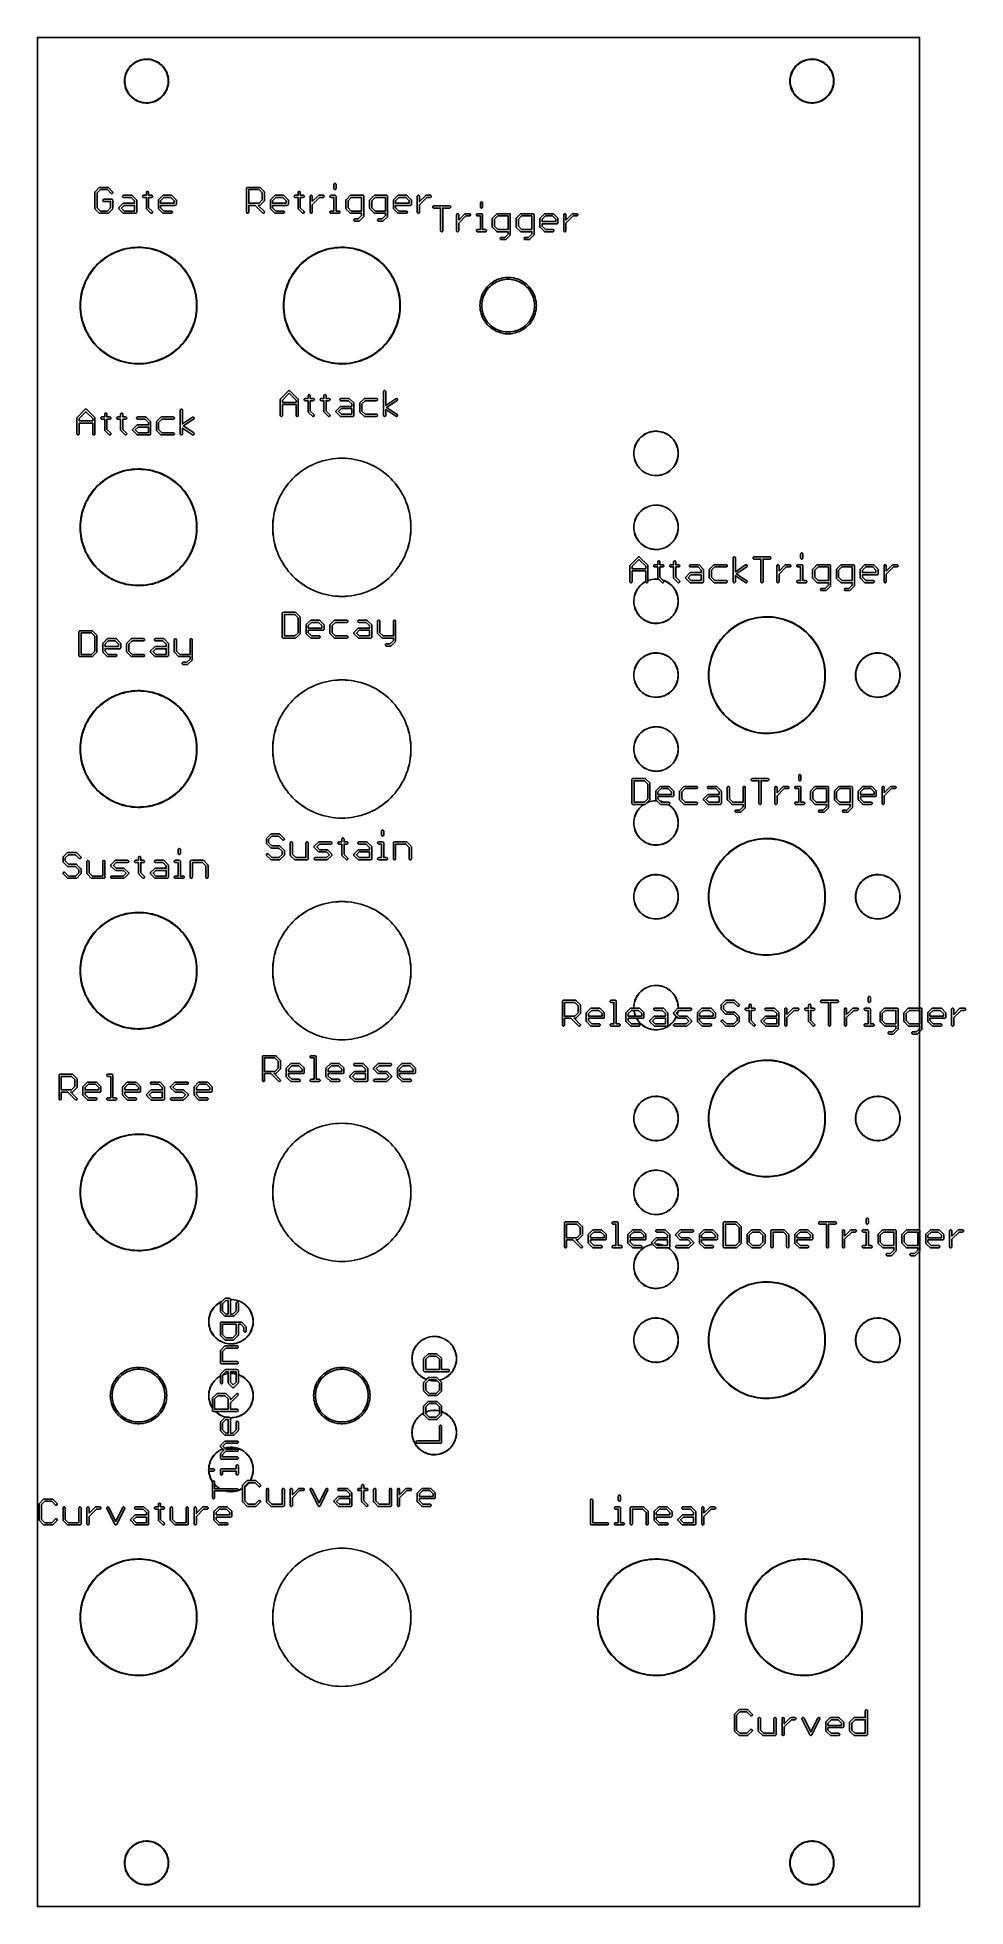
# Model space of a CAD drawing. Extents: x 3 to 66, y 0 to 129.
import ezdxf

# ---------------------------------------------------------------- set-up
doc = ezdxf.new("R2010")
doc.units = 0

msp = doc.modelspace()

# ---------------------------------------------------------------- linework, layer by layer
at = {"color": 34, "true_color": 0x008000}
for points in [[(2.7051, 0.3175, 0), (63.32474, 0.3175, 0), (63.32474, 128.81864, 0), (2.7051, 128.81864, 0), (2.7051, 0.3175, 0)], [(10.05078, 127.32257, 0), (9.92886, 127.30479, 0), (9.92493, 127.30417, 0), (9.80555, 127.27623, 0), (9.68871, 127.24067, 0), (9.57441, 127.19495, 0), (9.57086, 127.19315, 0), (9.46165, 127.13727, 0), (9.35751, 127.07377, 0), (9.26099, 127.00011, 0), (9.16701, 126.91883, 0), (9.16419, 126.91602, 0), (9.16418, 126.916, 0), (9.07784, 126.82966, 0), (9.00164, 126.73568, 0), (8.93052, 126.63662, 0), (8.86702, 126.52994, 0), (8.86522, 126.5264, 0), (8.81442, 126.41464, 0), (8.7687, 126.30034, 0), (8.73568, 126.1835, 0), (8.71027, 126.06412, 0), (8.70965, 126.0602, 0), (8.69441, 125.93828, 0), (8.68934, 125.81636, 0), (8.69441, 125.69443, 0), (8.70965, 125.57252, 0), (8.71027, 125.56859, 0), (8.73568, 125.44921, 0), (8.7687, 125.33237, 0), (8.81442, 125.21807, 0), (8.86522, 125.10631, 0), (8.86702, 125.10277, 0), (8.93052, 124.99609, 0), (9.00164, 124.89703, 0), (9.07784, 124.80305, 0), (9.16418, 124.71671, 0), (9.16419, 124.71669, 0), (9.16701, 124.71388, 0), (9.26099, 124.6326, 0), (9.35751, 124.55894, 0), (9.46165, 124.49544, 0), (9.57086, 124.43956, 0), (9.57441, 124.43776, 0), (9.68871, 124.39204, 0), (9.80555, 124.35648, 0), (9.92493, 124.32854, 0), (9.92886, 124.32792, 0), (10.05078, 124.31013, 0), (10.1727, 124.30252, 0), (10.29462, 124.30506, 0), (10.41654, 124.31776, 0), (10.42046, 124.31838, 0), (10.54238, 124.34124, 0), (10.65922, 124.37172, 0), (10.77352, 124.4149, 0), (10.88528, 124.4657, 0), (10.88882, 124.4675, 0), (10.9955, 124.52592, 0), (11.0971, 124.5945, 0), (11.19362, 124.6707, 0), (11.28252, 124.75452, 0), (11.28533, 124.75733, 0), (11.36661, 124.84877, 0), (11.44281, 124.94529, 0), (11.50885, 125.04943, 0), (11.56473, 125.15865, 0), (11.56653, 125.16219, 0), (11.61733, 125.27395, 0), (11.65543, 125.38825, 0), (11.68591, 125.50763, 0), (11.70623, 125.62955, 0), (11.70686, 125.63348, 0), (11.71702, 125.75539, 0), (11.71702, 125.87732, 0), (11.70686, 125.99924, 0), (11.70623, 126.00316, 0), (11.68591, 126.12508, 0), (11.65543, 126.24446, 0), (11.61733, 126.35876, 0), (11.56653, 126.47052, 0), (11.56473, 126.47406, 0), (11.50885, 126.58328, 0), (11.44281, 126.68742, 0), (11.36661, 126.78394, 0), (11.28533, 126.87538, 0), (11.28252, 126.87819, 0), (11.19362, 126.96201, 0), (11.0971, 127.03821, 0), (10.9955, 127.10679, 0), (10.88882, 127.16521, 0), (10.88528, 127.16701, 0), (10.77352, 127.21781, 0), (10.65922, 127.26099, 0), (10.54238, 127.29147, 0), (10.42046, 127.31433, 0), (10.41654, 127.31495, 0), (10.29462, 127.32766, 0), (10.1727, 127.3302, 0), (10.05078, 127.32257, 0)], [(10.41514, 124.343, 0), (10.29462, 124.33045, 0), (10.1727, 124.32792, 0), (10.05078, 124.33553, 0), (9.93221, 124.35282, 0), (9.8134, 124.38063, 0), (9.69656, 124.41619, 0), (9.58236, 124.46187, 0), (9.47658, 124.51599, 0), (9.37243, 124.57949, 0), (9.27591, 124.65315, 0), (9.18194, 124.73443, 0), (9.18192, 124.73444, 0), (9.09839, 124.81798, 0), (9.02219, 124.91196, 0), (8.95107, 125.01102, 0), (8.88838, 125.11634, 0), (8.83857, 125.22592, 0), (8.79285, 125.34022, 0), (8.75982, 125.45706, 0), (8.73472, 125.57507, 0), (8.71982, 125.69443, 0), (8.71474, 125.81636, 0), (8.71982, 125.93828, 0), (8.73472, 126.05763, 0), (8.75982, 126.17565, 0), (8.79285, 126.29249, 0), (8.83857, 126.40679, 0), (8.88838, 126.51637, 0), (8.95107, 126.62169, 0), (9.02219, 126.72075, 0), (9.09839, 126.81473, 0), (9.18192, 126.89827, 0), (9.18194, 126.89828, 0), (9.27591, 126.97956, 0), (9.37243, 127.05322, 0), (9.47658, 127.11672, 0), (9.58236, 127.17084, 0), (9.69656, 127.21652, 0), (9.8134, 127.25208, 0), (9.93221, 127.27989, 0), (10.05078, 127.29718, 0), (10.1727, 127.3048, 0), (10.29462, 127.30226, 0), (10.41514, 127.28971, 0), (10.53453, 127.26732, 0), (10.65137, 127.23684, 0), (10.76567, 127.19366, 0), (10.87594, 127.14354, 0), (10.98057, 127.08624, 0), (11.08217, 127.01766, 0), (11.17869, 126.94146, 0), (11.26566, 126.85946, 0), (11.34606, 126.76901, 0), (11.42226, 126.67249, 0), (11.4883, 126.56835, 0), (11.54247, 126.46247, 0), (11.59318, 126.35091, 0), (11.63128, 126.23661, 0), (11.66176, 126.11723, 0), (11.68148, 125.99894, 0), (11.69161, 125.87732, 0), (11.69161, 125.75539, 0), (11.68147, 125.63376, 0), (11.66176, 125.51548, 0), (11.63128, 125.3961, 0), (11.59318, 125.2818, 0), (11.54247, 125.17024, 0), (11.4883, 125.06436, 0), (11.42226, 124.96022, 0), (11.34606, 124.8637, 0), (11.26566, 124.77325, 0), (11.17869, 124.69125, 0), (11.08217, 124.61505, 0), (10.98057, 124.54647, 0), (10.87594, 124.48917, 0), (10.76567, 124.43905, 0), (10.65137, 124.39587, 0), (10.53453, 124.36539, 0), (10.41514, 124.343, 0)], [(55.77077, 127.32257, 0), (55.64886, 127.30479, 0), (55.64493, 127.30417, 0), (55.52555, 127.27623, 0), (55.40871, 127.24067, 0), (55.29441, 127.19495, 0), (55.29087, 127.19315, 0), (55.18165, 127.13727, 0), (55.07751, 127.07377, 0), (54.98099, 127.00011, 0), (54.88701, 126.91883, 0), (54.79784, 126.82966, 0), (54.72164, 126.73568, 0), (54.65052, 126.63662, 0), (54.58702, 126.52994, 0), (54.58522, 126.5264, 0), (54.53442, 126.41464, 0), (54.4887, 126.30034, 0), (54.45568, 126.1835, 0), (54.43028, 126.06412, 0), (54.42966, 126.0602, 0), (54.41441, 125.93828, 0), (54.40933, 125.81636, 0), (54.41441, 125.69443, 0), (54.42966, 125.57252, 0), (54.43028, 125.56859, 0), (54.45568, 125.44921, 0), (54.4887, 125.33237, 0), (54.53442, 125.21807, 0), (54.58522, 125.10631, 0), (54.58702, 125.10277, 0), (54.65052, 124.99609, 0), (54.72164, 124.89703, 0), (54.79784, 124.80305, 0), (54.88701, 124.71388, 0), (54.98099, 124.6326, 0), (55.07751, 124.55894, 0), (55.18165, 124.49544, 0), (55.29087, 124.43956, 0), (55.29441, 124.43776, 0), (55.40871, 124.39204, 0), (55.52555, 124.35648, 0), (55.64493, 124.32854, 0), (55.64886, 124.32792, 0), (55.77077, 124.31013, 0), (55.8927, 124.30252, 0), (56.01461, 124.30506, 0), (56.13654, 124.31776, 0), (56.14046, 124.31838, 0), (56.26238, 124.34124, 0), (56.37922, 124.37172, 0), (56.49352, 124.4149, 0), (56.60528, 124.4657, 0), (56.60882, 124.4675, 0), (56.7155, 124.52592, 0), (56.8171, 124.5945, 0), (56.91362, 124.6707, 0), (57.00252, 124.75452, 0), (57.00533, 124.75733, 0), (57.08661, 124.84877, 0), (57.16281, 124.94529, 0), (57.22885, 125.04943, 0), (57.28473, 125.15865, 0), (57.28653, 125.16219, 0), (57.33733, 125.27395, 0), (57.37543, 125.38825, 0), (57.40591, 125.50763, 0), (57.42623, 125.62955, 0), (57.42686, 125.63348, 0), (57.43702, 125.75539, 0), (57.43702, 125.87732, 0), (57.42686, 125.99924, 0), (57.42623, 126.00316, 0), (57.40591, 126.12508, 0), (57.37543, 126.24446, 0), (57.33733, 126.35876, 0), (57.28653, 126.47052, 0), (57.28473, 126.47406, 0), (57.22885, 126.58328, 0), (57.16281, 126.68742, 0), (57.08661, 126.78394, 0), (57.00533, 126.87538, 0), (57.00252, 126.87819, 0), (56.91362, 126.96201, 0), (56.8171, 127.03821, 0), (56.7155, 127.10679, 0), (56.60882, 127.16521, 0), (56.60528, 127.16701, 0), (56.49352, 127.21781, 0), (56.37922, 127.26099, 0), (56.26238, 127.29147, 0), (56.14046, 127.31433, 0), (56.13654, 127.31495, 0), (56.01461, 127.32766, 0), (55.8927, 127.3302, 0), (55.77077, 127.32257, 0)], [(56.13514, 124.343, 0), (56.01461, 124.33045, 0), (55.8927, 124.32792, 0), (55.77077, 124.33553, 0), (55.65223, 124.35282, 0), (55.5334, 124.38063, 0), (55.41656, 124.41619, 0), (55.30236, 124.46187, 0), (55.19658, 124.51599, 0), (55.09244, 124.57949, 0), (54.99592, 124.65315, 0), (54.90194, 124.73443, 0), (54.81839, 124.81798, 0), (54.74219, 124.91196, 0), (54.67107, 125.01102, 0), (54.60838, 125.11634, 0), (54.55857, 125.22592, 0), (54.51285, 125.34022, 0), (54.47983, 125.45706, 0), (54.45477, 125.57485, 0), (54.43982, 125.69443, 0), (54.43474, 125.81636, 0), (54.43982, 125.93828, 0), (54.45477, 126.05785, 0), (54.47983, 126.17565, 0), (54.51285, 126.29249, 0), (54.55857, 126.40679, 0), (54.60838, 126.51637, 0), (54.67107, 126.62169, 0), (54.74219, 126.72075, 0), (54.81839, 126.81473, 0), (54.90194, 126.89828, 0), (54.99592, 126.97956, 0), (55.09244, 127.05322, 0), (55.19658, 127.11672, 0), (55.30236, 127.17084, 0), (55.41656, 127.21652, 0), (55.5334, 127.25208, 0), (55.65223, 127.27989, 0), (55.77077, 127.29718, 0), (55.8927, 127.3048, 0), (56.01461, 127.30226, 0), (56.13514, 127.28971, 0), (56.25453, 127.26732, 0), (56.37137, 127.23684, 0), (56.48567, 127.19366, 0), (56.59594, 127.14354, 0), (56.70057, 127.08624, 0), (56.80217, 127.01766, 0), (56.89869, 126.94146, 0), (56.98566, 126.85946, 0), (57.06606, 126.76901, 0), (57.14226, 126.67249, 0), (57.2083, 126.56835, 0), (57.26247, 126.46247, 0), (57.31318, 126.35091, 0), (57.35128, 126.23661, 0), (57.38176, 126.11723, 0), (57.40149, 125.99882, 0), (57.41162, 125.87732, 0), (57.41162, 125.75539, 0), (57.40149, 125.63388, 0), (57.38176, 125.51548, 0), (57.35128, 125.3961, 0), (57.31318, 125.2818, 0), (57.26247, 125.17024, 0), (57.2083, 125.06436, 0), (57.14226, 124.96022, 0), (57.06606, 124.8637, 0), (56.98566, 124.77325, 0), (56.89869, 124.69125, 0), (56.80217, 124.61505, 0), (56.70057, 124.54647, 0), (56.59594, 124.48917, 0), (56.48567, 124.43905, 0), (56.37137, 124.39587, 0), (56.25453, 124.36539, 0), (56.13514, 124.343, 0)], [(7.27202, 117.69344, 0), (7.24847, 117.68971, 0), (7.22723, 117.67888, 0), (7.21037, 117.66202, 0), (7.19954, 117.64078, 0), (7.19582, 117.61724, 0), (7.19954, 117.59369, 0), (7.21037, 117.57245, 0), (7.22723, 117.55559, 0), (7.24847, 117.54476, 0), (7.27202, 117.54104, 0), (7.73683, 117.54104, 0), (7.73683, 117.10419, 0), (7.51117, 116.88064, 0), (7.03032, 116.88064, 0), (6.80466, 117.10419, 0), (6.80466, 118.12803, 0), (7.03047, 118.35384, 0), (7.51102, 118.35384, 0), (7.76825, 118.09661, 0), (7.78949, 118.08578, 0), (7.81303, 118.08206, 0), (7.83658, 118.08578, 0), (7.85782, 118.09661, 0), (7.87468, 118.11347, 0), (7.88551, 118.13471, 0), (7.88923, 118.15826, 0), (7.88551, 118.1818, 0), (7.87468, 118.20304, 0), (7.58604, 118.49168, 0), (7.5648, 118.50251, 0), (7.54125, 118.50624, 0), (7.00024, 118.50624, 0), (6.97669, 118.50251, 0), (6.95545, 118.49168, 0), (6.66681, 118.20304, 0), (6.65598, 118.1818, 0), (6.65226, 118.15826, 0), (6.65226, 117.07368, 0), (6.65598, 117.05013, 0), (6.66681, 117.02889, 0), (6.68367, 117.01203, 0), (6.95545, 116.74279, 0), (6.97669, 116.73196, 0), (7.00024, 116.72824, 0), (7.54125, 116.72824, 0), (7.5648, 116.73196, 0), (7.58604, 116.74279, 0), (7.85782, 117.01203, 0), (7.87468, 117.02889, 0), (7.88551, 117.05013, 0), (7.88923, 117.07368, 0), (7.88923, 117.61724, 0), (7.88551, 117.64078, 0), (7.87468, 117.66202, 0), (7.85782, 117.67888, 0), (7.83658, 117.68971, 0), (7.81303, 117.69344, 0), (7.27202, 117.69344, 0)], [(10.54608, 116.72824, 0), (10.56962, 116.73196, 0), (10.59086, 116.74279, 0), (10.60772, 116.75965, 0), (10.61855, 116.78089, 0), (10.62228, 116.80444, 0), (10.61855, 116.82798, 0), (10.60772, 116.84922, 0), (10.59086, 116.86608, 0), (10.3505, 117.10419, 0), (10.3505, 117.81282, 0), (10.54608, 117.81282, 0), (10.56962, 117.81654, 0), (10.59086, 117.82737, 0), (10.60772, 117.84423, 0), (10.61855, 117.86547, 0), (10.62228, 117.88902, 0), (10.61855, 117.91256, 0), (10.60772, 117.9338, 0), (10.59086, 117.95066, 0), (10.56962, 117.96149, 0), (10.54608, 117.96522, 0), (10.3505, 117.96522, 0), (10.3505, 118.15826, 0), (10.34676, 118.1818, 0), (10.33594, 118.20304, 0), (10.31908, 118.2199, 0), (10.29784, 118.23073, 0), (10.2743, 118.23446, 0), (10.25075, 118.23073, 0), (10.22951, 118.2199, 0), (10.21265, 118.20304, 0), (10.20182, 118.1818, 0), (10.1981, 118.15826, 0), (10.1981, 117.96522, 0), (10.0025, 117.96522, 0), (9.97897, 117.96149, 0), (9.95773, 117.95066, 0), (9.94087, 117.9338, 0), (9.93004, 117.91256, 0), (9.92631, 117.88902, 0), (9.93004, 117.86547, 0), (9.94087, 117.84423, 0), (9.95773, 117.82737, 0), (9.97897, 117.81654, 0), (10.0025, 117.81282, 0), (10.1981, 117.81282, 0), (10.1981, 117.07368, 0), (10.20182, 117.05013, 0), (10.21265, 117.02889, 0), (10.22951, 117.01203, 0), (10.50129, 116.74279, 0), (10.52253, 116.73196, 0), (10.54608, 116.72824, 0)], [(17.98895, 117.27298, 0), (18.0102, 117.28381, 0), (18.28196, 117.55558, 0), (18.28198, 117.55559, 0), (18.29883, 117.57245, 0), (18.30967, 117.59369, 0), (18.31338, 117.61724, 0), (18.31338, 118.15826, 0), (18.30967, 118.1818, 0), (18.29883, 118.20304, 0), (18.28198, 118.2199, 0), (18.28196, 118.21991, 0), (18.0102, 118.49168, 0), (17.98895, 118.50251, 0), (17.96542, 118.50624, 0), (17.15262, 118.50624, 0), (17.12906, 118.50251, 0), (17.10783, 118.49168, 0), (17.09096, 118.47482, 0), (17.08014, 118.45358, 0), (17.07641, 118.43004, 0), (17.07641, 116.80444, 0), (17.08014, 116.78089, 0), (17.09096, 116.75965, 0), (17.10783, 116.74279, 0), (17.12906, 116.73196, 0), (17.15262, 116.72824, 0), (17.17616, 116.73196, 0), (17.19739, 116.74279, 0), (17.21426, 116.75965, 0), (17.22509, 116.78089, 0), (17.22882, 116.80444, 0), (17.22882, 117.26926, 0), (17.66347, 117.26926, 0), (18.19241, 116.74279, 0), (18.21365, 116.73196, 0), (18.23718, 116.72824, 0), (18.26073, 116.73196, 0), (18.28198, 116.74279, 0), (18.29883, 116.75965, 0), (18.30967, 116.78089, 0), (18.31338, 116.80444, 0), (18.30967, 116.82798, 0), (18.29883, 116.84922, 0), (18.28198, 116.86608, 0), (17.87691, 117.26926, 0), (17.96542, 117.26926, 0), (17.98895, 117.27298, 0)], [(17.93519, 117.42166, 0), (17.22882, 117.42166, 0), (17.22882, 118.35384, 0), (17.93518, 118.35384, 0), (18.16099, 118.12803, 0), (18.16099, 117.64746, 0), (17.93519, 117.42166, 0)], [(20.9677, 116.72824, 0), (20.99124, 116.73196, 0), (21.01248, 116.74279, 0), (21.02934, 116.75965, 0), (21.04017, 116.78089, 0), (21.0439, 116.80444, 0), (21.04017, 116.82798, 0), (21.02934, 116.84922, 0), (21.01248, 116.86608, 0), (20.77211, 117.1042, 0), (20.77211, 117.81282, 0), (20.9677, 117.81282, 0), (20.99124, 117.81654, 0), (21.01248, 117.82737, 0), (21.02934, 117.84423, 0), (21.04017, 117.86547, 0), (21.0439, 117.88902, 0), (21.04017, 117.91256, 0), (21.02934, 117.9338, 0), (21.01248, 117.95066, 0), (20.99124, 117.96149, 0), (20.9677, 117.96522, 0), (20.77211, 117.96522, 0), (20.77211, 118.15826, 0), (20.76839, 118.1818, 0), (20.75756, 118.20304, 0), (20.7407, 118.2199, 0), (20.71946, 118.23073, 0), (20.69591, 118.23446, 0), (20.67237, 118.23073, 0), (20.65112, 118.2199, 0), (20.63427, 118.20304, 0), (20.62343, 118.1818, 0), (20.61971, 118.15826, 0), (20.61971, 117.96522, 0), (20.42668, 117.96522, 0), (20.40313, 117.96149, 0), (20.38188, 117.95066, 0), (20.36503, 117.9338, 0), (20.35419, 117.91256, 0), (20.35048, 117.88902, 0), (20.35419, 117.86547, 0), (20.36503, 117.84423, 0), (20.38188, 117.82737, 0), (20.40313, 117.81654, 0), (20.42668, 117.81282, 0), (20.61971, 117.81282, 0), (20.61971, 117.07368, 0), (20.62343, 117.05013, 0), (20.63427, 117.02889, 0), (20.65112, 117.01203, 0), (20.92291, 116.74279, 0), (20.94415, 116.73196, 0), (20.9677, 116.72824, 0)], [(23.15209, 118.35384, 0), (23.17564, 118.35756, 0), (23.19688, 118.36839, 0), (23.21374, 118.38525, 0), (23.22457, 118.40649, 0), (23.22829, 118.43004, 0), (23.22829, 118.70182, 0), (23.22457, 118.72536, 0), (23.21374, 118.7466, 0), (23.19688, 118.76346, 0), (23.17564, 118.77429, 0), (23.15209, 118.77802, 0), (23.12855, 118.77429, 0), (23.10731, 118.76346, 0), (23.09045, 118.7466, 0), (23.07962, 118.72536, 0), (23.07589, 118.70182, 0), (23.07589, 118.43004, 0), (23.07962, 118.40649, 0), (23.09045, 118.38525, 0), (23.10731, 118.36839, 0), (23.12855, 118.35756, 0), (23.15209, 118.35384, 0)], [(8.63599, 117.96522, 0), (8.61245, 117.96149, 0), (8.59121, 117.95066, 0), (8.57435, 117.9338, 0), (8.56352, 117.91256, 0), (8.55979, 117.88902, 0), (8.56352, 117.86547, 0), (8.57435, 117.84423, 0), (8.59121, 117.82737, 0), (8.61245, 117.81654, 0), (8.63599, 117.81282, 0), (9.14932, 117.81282, 0), (9.37513, 117.587, 0), (9.37513, 117.42166, 0), (8.63599, 117.42166, 0), (8.61245, 117.41793, 0), (8.59121, 117.4071, 0), (8.57435, 117.39024, 0), (8.30511, 117.11846, 0), (8.29428, 117.09722, 0), (8.29055, 117.07368, 0), (8.29428, 117.05013, 0), (8.30511, 117.02889, 0), (8.59121, 116.74279, 0), (8.61245, 116.73196, 0), (8.63599, 116.72824, 0), (9.45133, 116.72824, 0), (9.47488, 116.73196, 0), (9.49612, 116.74279, 0), (9.51298, 116.75965, 0), (9.5238, 116.78089, 0), (9.52753, 116.80444, 0), (9.52753, 117.61724, 0), (9.5238, 117.64078, 0), (9.51298, 117.66202, 0), (9.22434, 117.95066, 0), (9.20309, 117.96149, 0), (9.17955, 117.96522, 0), (8.63599, 117.96522, 0)], [(9.37513, 116.88064, 0), (8.66622, 116.88064, 0), (8.47297, 117.07389, 0), (8.66652, 117.26926, 0), (9.37513, 117.26926, 0), (9.37513, 116.88064, 0)], [(12.20284, 117.27298, 0), (12.22408, 117.28381, 0), (12.24094, 117.30067, 0), (12.25177, 117.32191, 0), (12.2555, 117.34546, 0), (12.2555, 117.61724, 0), (12.25177, 117.64078, 0), (12.24094, 117.66202, 0), (11.9523, 117.95066, 0), (11.93106, 117.96149, 0), (11.90752, 117.96522, 0), (11.3665, 117.96522, 0), (11.34295, 117.96149, 0), (11.32171, 117.95066, 0), (11.03307, 117.66202, 0), (11.02224, 117.64078, 0), (11.01852, 117.61724, 0), (11.01852, 117.07368, 0), (11.02224, 117.05013, 0), (11.03307, 117.02889, 0), (11.04993, 117.01203, 0), (11.32171, 116.74279, 0), (11.34295, 116.73196, 0), (11.3665, 116.72824, 0), (11.90752, 116.72824, 0), (11.93106, 116.73196, 0), (11.9523, 116.74279, 0), (11.96916, 116.75965, 0), (11.97999, 116.78089, 0), (11.98372, 116.80444, 0), (11.97999, 116.82798, 0), (11.96916, 116.84922, 0), (11.9523, 116.86608, 0), (11.93106, 116.87691, 0), (11.90752, 116.88064, 0), (11.39658, 116.88064, 0), (11.17092, 117.10419, 0), (11.17092, 117.26926, 0), (12.1793, 117.26926, 0), (12.20284, 117.27298, 0)], [(12.1031, 117.42166, 0), (11.17092, 117.42166, 0), (11.17092, 117.58701, 0), (11.39673, 117.81282, 0), (11.87728, 117.81282, 0), (12.1031, 117.587, 0), (12.1031, 117.42166, 0)], [(19.8965, 117.27298, 0), (19.91773, 117.28381, 0), (19.9346, 117.30067, 0), (19.94543, 117.32191, 0), (19.94916, 117.34546, 0), (19.94916, 117.61724, 0), (19.94543, 117.64078, 0), (19.9346, 117.66202, 0), (19.66283, 117.93378, 0), (19.66282, 117.9338, 0), (19.64595, 117.95066, 0), (19.62472, 117.96149, 0), (19.60118, 117.96522, 0), (19.06015, 117.96522, 0), (19.03661, 117.96149, 0), (19.01537, 117.95066, 0), (18.72673, 117.66202, 0), (18.7159, 117.64078, 0), (18.71218, 117.61724, 0), (18.71218, 117.07368, 0), (18.7159, 117.05013, 0), (18.72673, 117.02889, 0), (18.74359, 117.01203, 0), (19.01537, 116.74279, 0), (19.03661, 116.73196, 0), (19.06015, 116.72824, 0), (19.60118, 116.72824, 0), (19.62472, 116.73196, 0), (19.64595, 116.74279, 0), (19.66282, 116.75965, 0), (19.67364, 116.78089, 0), (19.67738, 116.80444, 0), (19.67364, 116.82798, 0), (19.66282, 116.84922, 0), (19.64595, 116.86608, 0), (19.62472, 116.87691, 0), (19.60118, 116.88064, 0), (19.09024, 116.88064, 0), (18.86458, 117.10419, 0), (18.86458, 117.26926, 0), (19.87296, 117.26926, 0), (19.8965, 117.27298, 0)], [(19.79676, 117.42166, 0), (18.86458, 117.42166, 0), (18.86458, 117.58701, 0), (19.09039, 117.81282, 0), (19.57094, 117.81282, 0), (19.79676, 117.587, 0), (19.79676, 117.42166, 0)], [(21.59254, 117.52809, 0), (21.59254, 117.88902, 0), (21.58881, 117.91256, 0), (21.57798, 117.9338, 0), (21.56112, 117.95066, 0), (21.53988, 117.96149, 0), (21.51634, 117.96522, 0), (21.49279, 117.96149, 0), (21.47155, 117.95066, 0), (21.45469, 117.9338, 0), (21.44386, 117.91256, 0), (21.44014, 117.88902, 0), (21.44014, 116.80444, 0), (21.44386, 116.78089, 0), (21.45469, 116.75965, 0), (21.47155, 116.74279, 0), (21.49279, 116.73196, 0), (21.51634, 116.72824, 0), (21.53988, 116.73196, 0), (21.56112, 116.74279, 0), (21.57798, 116.75965, 0), (21.58881, 116.78089, 0), (21.59254, 116.80444, 0), (21.59254, 117.31523, 0), (22.09013, 117.81282, 0), (22.33168, 117.81282, 0), (22.35522, 117.81654, 0), (22.37646, 117.82737, 0), (22.39332, 117.84423, 0), (22.40415, 117.86547, 0), (22.40788, 117.88902, 0), (22.40415, 117.91256, 0), (22.39332, 117.9338, 0), (22.37646, 117.95066, 0), (22.35522, 117.96149, 0), (22.33168, 117.96522, 0), (22.0599, 117.96522, 0), (22.03635, 117.96149, 0), (22.01511, 117.95066, 0), (21.59254, 117.52809, 0)], [(22.88286, 117.96522, 0), (22.85931, 117.96149, 0), (22.83807, 117.95066, 0), (22.82121, 117.9338, 0), (22.81038, 117.91256, 0), (22.80666, 117.88902, 0), (22.81038, 117.86547, 0), (22.82121, 117.84423, 0), (22.83807, 117.82737, 0), (22.85931, 117.81654, 0), (22.88286, 117.81282, 0), (23.07589, 117.81282, 0), (23.07589, 116.88064, 0), (22.88286, 116.88064, 0), (22.85931, 116.87691, 0), (22.83807, 116.86608, 0), (22.82121, 116.84922, 0), (22.81038, 116.82798, 0), (22.80666, 116.80444, 0), (22.81038, 116.78089, 0), (22.82121, 116.75965, 0), (22.83807, 116.74279, 0), (22.85931, 116.73196, 0), (22.88286, 116.72824, 0), (23.42388, 116.72824, 0), (23.44742, 116.73196, 0), (23.46866, 116.74279, 0), (23.48552, 116.75965, 0), (23.49635, 116.78089, 0), (23.50008, 116.80444, 0), (23.49635, 116.82798, 0), (23.48552, 116.84922, 0), (23.46866, 116.86608, 0), (23.44742, 116.87691, 0), (23.42388, 116.88064, 0), (23.22829, 116.88064, 0), (23.22829, 117.88902, 0), (23.22457, 117.91256, 0), (23.21374, 117.9338, 0), (23.19688, 117.95066, 0), (23.17564, 117.96149, 0), (23.15209, 117.96522, 0), (22.88286, 117.96522, 0)], [(25.11874, 116.48787, 0), (25.12957, 116.50911, 0), (25.1333, 116.53266, 0), (25.1333, 117.88902, 0), (25.12957, 117.91256, 0), (25.11874, 117.9338, 0), (25.10188, 117.95066, 0), (25.08064, 117.96149, 0), (25.0571, 117.96522, 0), (24.2443, 117.96522, 0), (24.22075, 117.96149, 0), (24.19951, 117.95066, 0), (23.91087, 117.66202, 0), (23.90004, 117.64078, 0), (23.89632, 117.61724, 0), (23.89632, 117.07368, 0), (23.90004, 117.05013, 0), (23.91087, 117.02889, 0), (23.92773, 117.01203, 0), (24.19951, 116.74279, 0), (24.22075, 116.73196, 0), (24.2443, 116.72824, 0), (24.9809, 116.72824, 0), (24.9809, 116.56289, 0), (24.75509, 116.33708, 0), (24.51608, 116.33708, 0), (24.49253, 116.33335, 0), (24.47129, 116.32252, 0), (24.45443, 116.30566, 0), (24.4436, 116.28442, 0), (24.43988, 116.26088, 0), (24.4436, 116.23733, 0), (24.45443, 116.21609, 0), (24.47129, 116.19923, 0), (24.49253, 116.1884, 0), (24.51608, 116.18468, 0), (24.78532, 116.18468, 0), (24.80886, 116.1884, 0), (24.8301, 116.19923, 0), (25.11874, 116.48787, 0)], [(24.9809, 116.88064, 0), (24.27438, 116.88064, 0), (24.04872, 117.10419, 0), (24.04872, 117.58701, 0), (24.27453, 117.81282, 0), (24.9809, 117.81282, 0), (24.9809, 116.88064, 0)], [(26.75704, 116.48787, 0), (26.76787, 116.50911, 0), (26.77159, 116.53266, 0), (26.77159, 117.88902, 0), (26.76787, 117.91256, 0), (26.75704, 117.9338, 0), (26.74018, 117.95066, 0), (26.71894, 117.96149, 0), (26.69539, 117.96522, 0), (25.88259, 117.96522, 0), (25.85905, 117.96149, 0), (25.83781, 117.95066, 0), (25.54917, 117.66202, 0), (25.53834, 117.64078, 0), (25.53461, 117.61724, 0), (25.53461, 117.07368, 0), (25.53834, 117.05013, 0), (25.54917, 117.02889, 0), (25.56603, 117.01203, 0), (25.83781, 116.74279, 0), (25.85905, 116.73196, 0), (25.88259, 116.72824, 0), (26.61919, 116.72824, 0), (26.61919, 116.56288, 0), (26.39339, 116.33708, 0), (26.15184, 116.33708, 0), (26.12829, 116.33335, 0), (26.10705, 116.32252, 0), (26.09019, 116.30566, 0), (26.07936, 116.28442, 0), (26.07564, 116.26088, 0), (26.07936, 116.23733, 0), (26.09019, 116.21609, 0), (26.10705, 116.19923, 0), (26.12829, 116.1884, 0), (26.15184, 116.18468, 0), (26.42362, 116.18468, 0), (26.44716, 116.1884, 0), (26.4684, 116.19923, 0), (26.75704, 116.48787, 0)], [(26.61919, 116.88064, 0), (25.91268, 116.88064, 0), (25.68701, 117.1042, 0), (25.68701, 117.587, 0), (25.91283, 117.81282, 0), (26.61919, 117.81282, 0), (26.61919, 116.88064, 0)], [(28.3547, 117.27298, 0), (28.37594, 117.28381, 0), (28.3928, 117.30067, 0), (28.40363, 117.32191, 0), (28.40735, 117.34546, 0), (28.40735, 117.61724, 0), (28.40363, 117.64078, 0), (28.3928, 117.66202, 0), (28.12356, 117.9338, 0), (28.1067, 117.95066, 0), (28.08546, 117.96149, 0), (28.06191, 117.96522, 0), (27.51836, 117.96522, 0), (27.49481, 117.96149, 0), (27.47357, 117.95066, 0), (27.18493, 117.66202, 0), (27.1741, 117.64078, 0), (27.17038, 117.61724, 0), (27.17038, 117.07368, 0), (27.1741, 117.05013, 0), (27.18493, 117.02889, 0), (27.20179, 117.01203, 0), (27.47357, 116.74279, 0), (27.49481, 116.73196, 0), (27.51836, 116.72824, 0), (28.06191, 116.72824, 0), (28.08546, 116.73196, 0), (28.1067, 116.74279, 0), (28.12356, 116.75965, 0), (28.13439, 116.78089, 0), (28.13811, 116.80444, 0), (28.13439, 116.82798, 0), (28.12356, 116.84922, 0), (28.1067, 116.86608, 0), (28.08546, 116.87691, 0), (28.06191, 116.88064, 0), (27.54844, 116.88064, 0), (27.32278, 117.10419, 0), (27.32278, 117.26926, 0), (28.33115, 117.26926, 0), (28.3547, 117.27298, 0)], [(28.25495, 117.42166, 0), (27.32278, 117.42166, 0), (27.32278, 117.58701, 0), (27.54859, 117.81282, 0), (28.03139, 117.81282, 0), (28.25495, 117.58715, 0), (28.25495, 117.42166, 0)], [(28.88488, 116.72824, 0), (28.90842, 116.73196, 0), (28.92966, 116.74279, 0), (28.94652, 116.75965, 0), (28.95735, 116.78089, 0), (28.96108, 116.80444, 0), (28.96108, 117.3153, 0), (29.45628, 117.81282, 0), (29.69768, 117.81282, 0), (29.72122, 117.81654, 0), (29.74246, 117.82737, 0), (29.75932, 117.84423, 0), (29.77015, 117.86547, 0), (29.77388, 117.88902, 0), (29.77015, 117.91256, 0), (29.75932, 117.9338, 0), (29.74246, 117.95066, 0), (29.72122, 117.96149, 0), (29.69768, 117.96522, 0), (29.4259, 117.96522, 0), (29.40235, 117.96149, 0), (29.38111, 117.95066, 0), (29.36425, 117.9338, 0), (28.96108, 117.52874, 0), (28.96108, 117.88902, 0), (28.95735, 117.91256, 0), (28.94652, 117.9338, 0), (28.92966, 117.95066, 0), (28.90842, 117.96149, 0), (28.88488, 117.96522, 0), (28.86133, 117.96149, 0), (28.84009, 117.95066, 0), (28.82323, 117.9338, 0), (28.8124, 117.91256, 0), (28.80868, 117.88902, 0), (28.80868, 116.80444, 0), (28.8124, 116.78089, 0), (28.82323, 116.75965, 0), (28.84009, 116.74279, 0), (28.86133, 116.73196, 0), (28.88488, 116.72824, 0)], [(29.9466, 117.23623, 0), (29.92305, 117.23251, 0), (29.90181, 117.22168, 0), (29.88495, 117.20482, 0), (29.87412, 117.18358, 0), (29.8704, 117.16003, 0), (29.87412, 117.13649, 0), (29.88495, 117.11525, 0), (29.90181, 117.09839, 0), (29.92305, 117.08756, 0), (29.9466, 117.08383, 0), (30.41141, 117.08383, 0), (30.41141, 115.53444, 0), (30.41514, 115.51089, 0), (30.42597, 115.48965, 0), (30.44283, 115.47279, 0), (30.46407, 115.46196, 0), (30.48761, 115.45824, 0), (30.51116, 115.46196, 0), (30.5324, 115.47279, 0), (30.54926, 115.48965, 0), (30.56009, 115.51089, 0), (30.56381, 115.53444, 0), (30.56381, 117.08383, 0), (31.03118, 117.08383, 0), (31.05472, 117.08756, 0), (31.07596, 117.09839, 0), (31.09282, 117.11525, 0), (31.10365, 117.13649, 0), (31.10738, 117.16003, 0), (31.10365, 117.18358, 0), (31.09282, 117.20482, 0), (31.07596, 117.22168, 0), (31.05472, 117.23251, 0), (31.03118, 117.23623, 0), (29.9466, 117.23623, 0)], [(33.21812, 117.08383, 0), (33.24166, 117.08756, 0), (33.2629, 117.09839, 0), (33.27976, 117.11525, 0), (33.29059, 117.13649, 0), (33.29432, 117.16003, 0), (33.29432, 117.43182, 0), (33.29059, 117.45536, 0), (33.27976, 117.4766, 0), (33.2629, 117.49346, 0), (33.24166, 117.50429, 0), (33.21812, 117.50802, 0), (33.19457, 117.50429, 0), (33.17333, 117.49346, 0), (33.15647, 117.4766, 0), (33.14564, 117.45536, 0), (33.14192, 117.43182, 0), (33.14192, 117.16003, 0), (33.14564, 117.13649, 0), (33.15647, 117.11525, 0), (33.17333, 117.09839, 0), (33.19457, 117.08756, 0), (33.21812, 117.08383, 0)], [(31.65856, 116.25809, 0), (31.65856, 116.61902, 0), (31.65483, 116.64256, 0), (31.644, 116.6638, 0), (31.62714, 116.68066, 0), (31.6059, 116.69149, 0), (31.58236, 116.69522, 0), (31.55881, 116.69149, 0), (31.53757, 116.68066, 0), (31.52071, 116.6638, 0), (31.50988, 116.64256, 0), (31.50616, 116.61902, 0), (31.50616, 115.53444, 0), (31.50988, 115.51089, 0), (31.52071, 115.48965, 0), (31.53757, 115.47279, 0), (31.55881, 115.46196, 0), (31.58236, 115.45824, 0), (31.6059, 115.46196, 0), (31.62714, 115.47279, 0), (31.644, 115.48965, 0), (31.65483, 115.51089, 0), (31.65856, 115.53444, 0), (31.65856, 116.04523, 0), (32.15615, 116.54282, 0), (32.3977, 116.54282, 0), (32.42123, 116.54654, 0), (32.44248, 116.55737, 0), (32.45933, 116.57423, 0), (32.47017, 116.59547, 0), (32.4739, 116.61902, 0), (32.47017, 116.64256, 0), (32.45933, 116.6638, 0), (32.44248, 116.68066, 0), (32.42123, 116.69149, 0), (32.3977, 116.69522, 0), (32.1259, 116.69522, 0), (32.10237, 116.69149, 0), (32.08113, 116.68066, 0), (31.65856, 116.25809, 0)], [(32.94634, 116.69522, 0), (32.92279, 116.69149, 0), (32.90155, 116.68066, 0), (32.88469, 116.6638, 0), (32.87386, 116.64256, 0), (32.87014, 116.61902, 0), (32.87386, 116.59547, 0), (32.88469, 116.57423, 0), (32.90155, 116.55737, 0), (32.92279, 116.54654, 0), (32.94634, 116.54282, 0), (33.14192, 116.54282, 0), (33.14192, 115.61064, 0), (32.94634, 115.61064, 0), (32.92279, 115.60691, 0), (32.90155, 115.59608, 0), (32.88469, 115.57922, 0), (32.87386, 115.55798, 0), (32.87014, 115.53444, 0), (32.87386, 115.51089, 0), (32.88469, 115.48965, 0), (32.90155, 115.47279, 0), (32.92279, 115.46196, 0), (32.94634, 115.45824, 0), (33.4899, 115.45824, 0), (33.51344, 115.46196, 0), (33.53468, 115.47279, 0), (33.55154, 115.48965, 0), (33.56237, 115.51089, 0), (33.5661, 115.53444, 0), (33.56237, 115.55798, 0), (33.55154, 115.57922, 0), (33.53468, 115.59608, 0), (33.51344, 115.60691, 0), (33.4899, 115.61064, 0), (33.29432, 115.61064, 0), (33.29432, 116.61902, 0), (33.29059, 116.64256, 0), (33.27976, 116.6638, 0), (33.2629, 116.68066, 0), (33.24166, 116.69149, 0), (33.21812, 116.69522, 0), (32.94634, 116.69522, 0)], [(34.31031, 116.69522, 0), (34.28676, 116.69149, 0), (34.26553, 116.68066, 0), (34.24866, 116.6638, 0), (34.24865, 116.66378, 0), (33.97688, 116.39202, 0), (33.96606, 116.37078, 0), (33.96233, 116.34723, 0), (33.96233, 115.80367, 0), (33.96606, 115.78013, 0), (33.97688, 115.75889, 0), (33.99375, 115.74203, 0), (34.26553, 115.47279, 0), (34.28676, 115.46196, 0), (34.31031, 115.45824, 0), (35.04692, 115.45824, 0), (35.04692, 115.29289, 0), (34.8211, 115.06707, 0), (34.58209, 115.06707, 0), (34.55854, 115.06335, 0), (34.53731, 115.05252, 0), (34.52044, 115.03566, 0), (34.50962, 115.01442, 0), (34.50589, 114.99087, 0), (34.50962, 114.96733, 0), (34.52044, 114.94609, 0), (34.53731, 114.92923, 0), (34.55854, 114.9184, 0), (34.58209, 114.91467, 0), (34.85134, 114.91467, 0), (34.87487, 114.9184, 0), (34.89612, 114.92923, 0), (35.16788, 115.201, 0), (35.1679, 115.20101, 0), (35.18475, 115.21787, 0), (35.19559, 115.23911, 0), (35.19932, 115.26265, 0), (35.19932, 116.61902, 0), (35.19559, 116.64256, 0), (35.18475, 116.6638, 0), (35.1679, 116.68066, 0), (35.14665, 116.69149, 0), (35.12312, 116.69522, 0), (34.31031, 116.69522, 0)], [(35.04692, 115.61064, 0), (34.3404, 115.61064, 0), (34.11473, 115.8342, 0), (34.11473, 116.317, 0), (34.34055, 116.54282, 0), (35.04692, 116.54282, 0), (35.04692, 115.61064, 0)], [(35.94607, 116.69522, 0), (35.92253, 116.69149, 0), (35.90129, 116.68066, 0), (35.88443, 116.6638, 0), (35.61519, 116.39202, 0), (35.60436, 116.37078, 0), (35.60064, 116.34723, 0), (35.60064, 115.80367, 0), (35.60436, 115.78013, 0), (35.61519, 115.75889, 0), (35.90129, 115.47279, 0), (35.92253, 115.46196, 0), (35.94607, 115.45824, 0), (36.68522, 115.45824, 0), (36.68522, 115.29289, 0), (36.4594, 115.06707, 0), (36.21785, 115.06707, 0), (36.19431, 115.06335, 0), (36.17307, 115.05252, 0), (36.15621, 115.03566, 0), (36.14538, 115.01442, 0), (36.14165, 114.99087, 0), (36.14538, 114.96733, 0), (36.15621, 114.94609, 0), (36.17307, 114.92923, 0), (36.19431, 114.9184, 0), (36.21785, 114.91467, 0), (36.48964, 114.91467, 0), (36.51318, 114.9184, 0), (36.53441, 114.92923, 0), (36.55128, 114.94609, 0), (36.55129, 114.94611, 0), (36.82306, 115.21787, 0), (36.83388, 115.23911, 0), (36.83762, 115.26265, 0), (36.83762, 116.61902, 0), (36.83388, 116.64256, 0), (36.82306, 116.6638, 0), (36.80619, 116.68066, 0), (36.78496, 116.69149, 0), (36.76142, 116.69522, 0), (35.94607, 116.69522, 0)], [(36.68522, 115.61064, 0), (35.9763, 115.61064, 0), (35.75304, 115.8339, 0), (35.75304, 116.31715, 0), (35.9766, 116.54282, 0), (36.68522, 116.54282, 0), (36.68522, 115.61064, 0)], [(38.42072, 116.00298, 0), (38.44196, 116.01381, 0), (38.45882, 116.03067, 0), (38.46965, 116.05191, 0), (38.47338, 116.07545, 0), (38.47338, 116.34723, 0), (38.46965, 116.37078, 0), (38.45882, 116.39202, 0), (38.17018, 116.68066, 0), (38.14894, 116.69149, 0), (38.12539, 116.69522, 0), (37.58437, 116.69522, 0), (37.56083, 116.69149, 0), (37.53958, 116.68066, 0), (37.26782, 116.40889, 0), (37.2678, 116.40888, 0), (37.25095, 116.39202, 0), (37.24011, 116.37078, 0), (37.2364, 116.34723, 0), (37.2364, 115.80367, 0), (37.24011, 115.78013, 0), (37.25095, 115.75889, 0), (37.2678, 115.74203, 0), (37.53958, 115.47279, 0), (37.56083, 115.46196, 0), (37.58437, 115.45824, 0), (38.12539, 115.45824, 0), (38.14894, 115.46196, 0), (38.17018, 115.47279, 0), (38.18704, 115.48965, 0), (38.19787, 115.51089, 0), (38.20159, 115.53444, 0), (38.19787, 115.55798, 0), (38.18704, 115.57922, 0), (38.17018, 115.59608, 0), (38.14894, 115.60691, 0), (38.12539, 115.61064, 0), (37.61446, 115.61064, 0), (37.3888, 115.83419, 0), (37.3888, 115.99925, 0), (38.39718, 115.99925, 0), (38.42072, 116.00298, 0)], [(38.32098, 116.15165, 0), (37.3888, 116.15165, 0), (37.3888, 116.31701, 0), (37.61461, 116.54282, 0), (38.09516, 116.54282, 0), (38.32098, 116.317, 0), (38.32098, 116.15165, 0)], [(38.95089, 115.45824, 0), (38.97444, 115.46196, 0), (38.99568, 115.47279, 0), (39.01254, 115.48965, 0), (39.02337, 115.51089, 0), (39.02709, 115.53444, 0), (39.02709, 116.04529, 0), (39.52229, 116.54282, 0), (39.76368, 116.54282, 0), (39.78723, 116.54654, 0), (39.80848, 116.55737, 0), (39.82533, 116.57423, 0), (39.83617, 116.59547, 0), (39.83988, 116.61902, 0), (39.83617, 116.64256, 0), (39.82533, 116.6638, 0), (39.80848, 116.68066, 0), (39.78723, 116.69149, 0), (39.76368, 116.69522, 0), (39.4919, 116.69522, 0), (39.46837, 116.69149, 0), (39.44713, 116.68066, 0), (39.43027, 116.6638, 0), (39.02709, 116.25873, 0), (39.02709, 116.61902, 0), (39.02337, 116.64256, 0), (39.01254, 116.6638, 0), (38.99568, 116.68066, 0), (38.97444, 116.69149, 0), (38.95089, 116.69522, 0), (38.92734, 116.69149, 0), (38.90611, 116.68066, 0), (38.88924, 116.6638, 0), (38.87842, 116.64256, 0), (38.87469, 116.61902, 0), (38.87469, 115.53444, 0), (38.87842, 115.51089, 0), (38.88924, 115.48965, 0), (38.90611, 115.47279, 0), (38.92734, 115.46196, 0), (38.95089, 115.45824, 0)], [(9.40307, 114.38381, 0), (9.20242, 114.36604, 0), (9.00428, 114.3381, 0), (9.00037, 114.33747, 0), (8.80225, 114.29937, 0), (8.60666, 114.25111, 0), (8.41363, 114.19523, 0), (8.22566, 114.12919, 0), (8.03771, 114.05299, 0), (7.85737, 113.96663, 0), (7.85383, 113.96483, 0), (7.67603, 113.87085, 0), (7.50331, 113.76671, 0), (7.33567, 113.65495, 0), (7.17565, 113.53303, 0), (7.02071, 113.40603, 0), (6.87085, 113.26887, 0), (6.86804, 113.26606, 0), (6.72834, 113.12382, 0), (6.59372, 112.97396, 0), (6.46672, 112.81648, 0), (6.34988, 112.65392, 0), (6.24066, 112.48628, 0), (6.13906, 112.31356, 0), (6.13885, 112.31315, 0), (6.04508, 112.13322, 0), (6.04328, 112.12968, 0), (5.962, 111.9468, 0), (5.8858, 111.76138, 0), (5.8223, 111.57088, 0), (5.76642, 111.37784, 0), (5.72324, 111.18226, 0), (5.68768, 110.98414, 0), (5.68706, 110.98021, 0), (5.66166, 110.77955, 0), (5.64642, 110.5789, 0), (5.64134, 110.37824, 0), (5.64642, 110.17758, 0), (5.66166, 109.97691, 0), (5.68706, 109.77626, 0), (5.68768, 109.77233, 0), (5.72324, 109.57421, 0), (5.76642, 109.37863, 0), (5.8223, 109.18559, 0), (5.8858, 108.99509, 0), (5.962, 108.80967, 0), (6.04328, 108.62679, 0), (6.04508, 108.62325, 0), (6.13906, 108.44291, 0), (6.24066, 108.27019, 0), (6.34988, 108.10255, 0), (6.46672, 107.93999, 0), (6.59372, 107.78251, 0), (6.72834, 107.63265, 0), (6.86804, 107.49041, 0), (6.87085, 107.4876, 0), (7.02071, 107.35044, 0), (7.17565, 107.22344, 0), (7.33567, 107.10152, 0), (7.50331, 106.98976, 0), (7.67603, 106.88562, 0), (7.85383, 106.79164, 0), (7.85737, 106.78984, 0), (8.03771, 106.70348, 0), (8.22566, 106.62728, 0), (8.41363, 106.56124, 0), (8.60666, 106.50536, 0), (8.80225, 106.4571, 0), (9.00037, 106.419, 0), (9.00428, 106.41838, 0), (9.20242, 106.39044, 0), (9.40307, 106.37266, 0), (9.60373, 106.36504, 0), (9.80439, 106.36758, 0), (10.00505, 106.38028, 0), (10.20572, 106.40314, 0), (10.20964, 106.40376, 0), (10.40776, 106.43678, 0), (10.60334, 106.47996, 0), (10.79892, 106.53076, 0), (10.98942, 106.59426, 0), (11.17738, 106.66538, 0), (11.3628, 106.74666, 0), (11.5406, 106.83556, 0), (11.54414, 106.83736, 0), (11.7194, 106.93642, 0), (11.88958, 107.04564, 0), (12.05468, 107.16248, 0), (12.21216, 107.2844, 0), (12.36456, 107.41648, 0), (12.50934, 107.55618, 0), (12.51215, 107.55899, 0), (12.64931, 107.70631, 0), (12.77885, 107.85871, 0), (12.90077, 108.01873, 0), (13.01507, 108.18383, 0), (13.12175, 108.35655, 0), (13.21827, 108.53181, 0), (13.22007, 108.53535, 0), (13.30643, 108.71569, 0), (13.38517, 108.90111, 0), (13.45629, 109.09161, 0), (13.51471, 109.28211, 0), (13.56551, 109.47769, 0), (13.60615, 109.67327, 0), (13.60678, 109.67719, 0), (13.63726, 109.87785, 0), (13.65758, 110.07598, 0), (13.66773, 110.27663, 0), (13.66773, 110.47983, 0), (13.65758, 110.6805, 0), (13.63726, 110.87862, 0), (13.60678, 111.07927, 0), (13.60615, 111.0832, 0), (13.56551, 111.27878, 0), (13.51471, 111.47436, 0), (13.45629, 111.66486, 0), (13.38517, 111.85536, 0), (13.30643, 112.04078, 0), (13.22007, 112.22112, 0), (13.21827, 112.22466, 0), (13.12175, 112.39992, 0), (13.01507, 112.57264, 0), (12.90077, 112.73774, 0), (12.77885, 112.89776, 0), (12.64931, 113.05016, 0), (12.51215, 113.19748, 0), (12.50934, 113.20029, 0), (12.36456, 113.33999, 0), (12.21216, 113.47207, 0), (12.05468, 113.59399, 0), (11.88958, 113.71083, 0), (11.7194, 113.82005, 0), (11.54414, 113.91911, 0), (11.5406, 113.92091, 0), (11.3628, 114.00981, 0), (11.17738, 114.09109, 0), (10.98942, 114.16221, 0), (10.79892, 114.22571, 0), (10.60334, 114.27651, 0), (10.40776, 114.31969, 0), (10.20964, 114.35271, 0), (10.20572, 114.35333, 0), (10.00505, 114.3762, 0), (9.80439, 114.3889, 0), (9.60373, 114.39143, 0), (9.40307, 114.38381, 0)], [(10.00505, 106.40567, 0), (9.80439, 106.39298, 0), (9.60373, 106.39044, 0), (9.40307, 106.39805, 0), (9.20242, 106.41583, 0), (9.00696, 106.44339, 0), (8.8101, 106.48125, 0), (8.61452, 106.52951, 0), (8.42148, 106.58539, 0), (8.23352, 106.65143, 0), (8.04556, 106.72763, 0), (7.86665, 106.8133, 0), (7.69096, 106.90617, 0), (7.51824, 107.01031, 0), (7.3506, 107.12207, 0), (7.19058, 107.24399, 0), (7.03564, 107.37099, 0), (6.88628, 107.5077, 0), (6.74889, 107.64758, 0), (6.61427, 107.79744, 0), (6.48727, 107.95492, 0), (6.37043, 108.11748, 0), (6.26121, 108.28512, 0), (6.15961, 108.45784, 0), (6.06717, 108.63522, 0), (5.98615, 108.81752, 0), (5.90995, 109.00294, 0), (5.84645, 109.19344, 0), (5.79057, 109.38648, 0), (5.74739, 109.58206, 0), (5.71225, 109.77784, 0), (5.68705, 109.97691, 0), (5.67181, 110.17758, 0), (5.66673, 110.37824, 0), (5.67181, 110.5789, 0), (5.68705, 110.77955, 0), (5.71225, 110.97863, 0), (5.74739, 111.17441, 0), (5.79057, 111.36999, 0), (5.84645, 111.56303, 0), (5.90995, 111.75353, 0), (5.98615, 111.93895, 0), (6.06717, 112.12125, 0), (6.15961, 112.29863, 0), (6.26121, 112.47135, 0), (6.37043, 112.63899, 0), (6.48727, 112.80155, 0), (6.61427, 112.95903, 0), (6.74889, 113.10889, 0), (6.88628, 113.24877, 0), (7.03564, 113.38548, 0), (7.19058, 113.51248, 0), (7.3506, 113.6344, 0), (7.51824, 113.74616, 0), (7.69096, 113.8503, 0), (7.86665, 113.94317, 0), (8.04556, 114.02884, 0), (8.23352, 114.10504, 0), (8.42148, 114.17108, 0), (8.61452, 114.22696, 0), (8.8101, 114.27522, 0), (9.00696, 114.31308, 0), (9.20242, 114.34064, 0), (9.40307, 114.35842, 0), (9.60373, 114.36604, 0), (9.80439, 114.3635, 0), (10.00505, 114.3508, 0), (10.20506, 114.32802, 0), (10.39991, 114.29554, 0), (10.59549, 114.25236, 0), (10.79107, 114.20156, 0), (10.98157, 114.13806, 0), (11.16953, 114.06694, 0), (11.35495, 113.98566, 0), (11.52967, 113.8983, 0), (11.70447, 113.7995, 0), (11.87465, 113.69028, 0), (12.03975, 113.57344, 0), (12.19723, 113.45152, 0), (12.34963, 113.31944, 0), (12.4925, 113.18158, 0), (12.62876, 113.03523, 0), (12.7583, 112.88283, 0), (12.88022, 112.72281, 0), (12.99452, 112.55771, 0), (13.1012, 112.38499, 0), (13.19692, 112.21119, 0), (13.28228, 112.03293, 0), (13.36102, 111.84751, 0), (13.43214, 111.65701, 0), (13.49056, 111.46651, 0), (13.54136, 111.27093, 0), (13.58191, 111.07579, 0), (13.61185, 110.87862, 0), (13.63217, 110.6805, 0), (13.64233, 110.47983, 0), (13.64233, 110.27663, 0), (13.63217, 110.07598, 0), (13.61185, 109.87785, 0), (13.58191, 109.6807, 0), (13.54136, 109.48554, 0), (13.49056, 109.28996, 0), (13.43214, 109.09946, 0), (13.36102, 108.90896, 0), (13.28228, 108.72354, 0), (13.19692, 108.54528, 0), (13.1012, 108.37148, 0), (12.99452, 108.19876, 0), (12.88022, 108.03366, 0), (12.7583, 107.87364, 0), (12.62876, 107.72124, 0), (12.4925, 107.57489, 0), (12.34963, 107.43703, 0), (12.19723, 107.30495, 0), (12.03975, 107.18303, 0), (11.87465, 107.06619, 0), (11.70447, 106.95697, 0), (11.52967, 106.85817, 0), (11.35495, 106.77081, 0), (11.16953, 106.68953, 0), (10.98157, 106.61841, 0), (10.79107, 106.55491, 0), (10.59549, 106.50411, 0), (10.39991, 106.46093, 0), (10.20525, 106.42849, 0), (10.00505, 106.40567, 0)], [(23.37308, 114.38381, 0), (23.17242, 114.36604, 0), (22.9743, 114.3381, 0), (22.97037, 114.33747, 0), (22.77225, 114.29937, 0), (22.57667, 114.25111, 0), (22.38363, 114.19523, 0), (22.19567, 114.12919, 0), (22.00771, 114.05299, 0), (21.82737, 113.96663, 0), (21.82383, 113.96483, 0), (21.64603, 113.87085, 0), (21.47331, 113.76671, 0), (21.30567, 113.65495, 0), (21.14565, 113.53303, 0), (20.99071, 113.40603, 0), (20.84085, 113.26887, 0), (20.83804, 113.26606, 0), (20.69834, 113.12382, 0), (20.56372, 112.97396, 0), (20.43672, 112.81648, 0), (20.31988, 112.65392, 0), (20.21066, 112.48628, 0), (20.10906, 112.31356, 0), (20.10885, 112.31315, 0), (20.01508, 112.13322, 0), (20.01328, 112.12968, 0), (19.93199, 111.9468, 0), (19.85579, 111.76138, 0), (19.7923, 111.57088, 0), (19.73642, 111.37784, 0), (19.69324, 111.18226, 0), (19.65768, 110.98414, 0), (19.65705, 110.98021, 0), (19.63166, 110.77955, 0), (19.61642, 110.5789, 0), (19.61132, 110.37824, 0), (19.61642, 110.17758, 0), (19.63166, 109.97691, 0), (19.65705, 109.77626, 0), (19.65768, 109.77233, 0), (19.69324, 109.57421, 0), (19.73642, 109.37863, 0), (19.7923, 109.18559, 0), (19.85579, 108.99509, 0), (19.93199, 108.80967, 0), (20.01328, 108.62679, 0), (20.01508, 108.62325, 0), (20.10906, 108.44291, 0), (20.21066, 108.27019, 0), (20.31988, 108.10255, 0), (20.43672, 107.93999, 0), (20.56372, 107.78251, 0), (20.69834, 107.63265, 0), (20.83804, 107.49041, 0), (20.84085, 107.4876, 0), (20.99071, 107.35044, 0), (21.14565, 107.22344, 0), (21.30567, 107.10152, 0), (21.47331, 106.98976, 0), (21.64603, 106.88562, 0), (21.82383, 106.79164, 0), (21.82737, 106.78984, 0), (22.00771, 106.70348, 0), (22.19567, 106.62728, 0), (22.38363, 106.56124, 0), (22.57667, 106.50536, 0), (22.77225, 106.4571, 0), (22.97037, 106.419, 0), (22.9743, 106.41838, 0), (23.17242, 106.39044, 0), (23.37308, 106.37266, 0), (23.57374, 106.36504, 0), (23.7744, 106.36758, 0), (23.97506, 106.38028, 0), (24.17572, 106.40314, 0), (24.17964, 106.40376, 0), (24.37776, 106.43678, 0), (24.57334, 106.47996, 0), (24.76892, 106.53076, 0), (24.95942, 106.59426, 0), (25.14738, 106.66538, 0), (25.3328, 106.74666, 0), (25.5106, 106.83556, 0), (25.51414, 106.83736, 0), (25.6894, 106.93642, 0), (25.85958, 107.04564, 0), (26.02468, 107.16248, 0), (26.18216, 107.2844, 0), (26.33456, 107.41648, 0), (26.47934, 107.55618, 0), (26.48215, 107.55899, 0), (26.61931, 107.70631, 0), (26.74885, 107.85871, 0), (26.87077, 108.01873, 0), (26.98507, 108.18383, 0), (27.09175, 108.35655, 0), (27.18827, 108.53181, 0), (27.19007, 108.53535, 0), (27.27643, 108.71569, 0), (27.35517, 108.90111, 0), (27.42629, 109.09161, 0), (27.48471, 109.28211, 0), (27.53551, 109.47769, 0), (27.57615, 109.67327, 0), (27.57677, 109.67719, 0), (27.60725, 109.87785, 0), (27.62757, 110.07598, 0), (27.63773, 110.27663, 0), (27.63773, 110.47983, 0), (27.62757, 110.6805, 0), (27.60725, 110.87862, 0), (27.57677, 111.07927, 0), (27.57615, 111.0832, 0), (27.53551, 111.27878, 0), (27.48471, 111.47436, 0), (27.42629, 111.66486, 0), (27.35517, 111.85536, 0), (27.27643, 112.04078, 0), (27.19007, 112.22112, 0), (27.18827, 112.22466, 0), (27.09175, 112.39992, 0), (26.98507, 112.57264, 0), (26.87077, 112.73774, 0), (26.74885, 112.89776, 0), (26.61931, 113.05016, 0), (26.48215, 113.19748, 0), (26.47934, 113.20029, 0), (26.33456, 113.33999, 0), (26.18216, 113.47207, 0), (26.02468, 113.59399, 0), (25.85958, 113.71083, 0), (25.6894, 113.82005, 0), (25.51414, 113.91911, 0), (25.5106, 113.92091, 0), (25.3328, 114.00981, 0), (25.14738, 114.09109, 0), (24.95942, 114.16221, 0), (24.76892, 114.22571, 0), (24.57334, 114.27651, 0), (24.37776, 114.31969, 0), (24.17964, 114.35271, 0), (24.17572, 114.35333, 0), (23.97506, 114.3762, 0), (23.7744, 114.3889, 0), (23.57374, 114.39143, 0), (23.37308, 114.38381, 0)], [(23.97506, 106.40567, 0), (23.7744, 106.39298, 0), (23.57374, 106.39044, 0), (23.37308, 106.39805, 0), (23.17242, 106.41583, 0), (22.97691, 106.4434, 0), (22.7801, 106.48125, 0), (22.58452, 106.52951, 0), (22.39148, 106.58539, 0), (22.20352, 106.65143, 0), (22.01556, 106.72763, 0), (21.83665, 106.8133, 0), (21.66096, 106.90617, 0), (21.48824, 107.01031, 0), (21.3206, 107.12207, 0), (21.16058, 107.24399, 0), (21.00564, 107.37099, 0), (20.85627, 107.5077, 0), (20.71888, 107.64758, 0), (20.58427, 107.79744, 0), (20.45727, 107.95492, 0), (20.34043, 108.11748, 0), (20.23121, 108.28512, 0), (20.12961, 108.45784, 0), (20.03717, 108.63522, 0), (19.95615, 108.81752, 0), (19.87995, 109.00294, 0), (19.81645, 109.19344, 0), (19.76057, 109.38648, 0), (19.71739, 109.58206, 0), (19.68225, 109.77784, 0), (19.65705, 109.97691, 0), (19.64182, 110.17758, 0), (19.63673, 110.37824, 0), (19.64182, 110.5789, 0), (19.65705, 110.77955, 0), (19.68225, 110.97863, 0), (19.71739, 111.17441, 0), (19.76057, 111.36999, 0), (19.81645, 111.56303, 0), (19.87995, 111.75353, 0), (19.95615, 111.93895, 0), (20.03717, 112.12125, 0), (20.12961, 112.29863, 0), (20.23121, 112.47135, 0), (20.34043, 112.63899, 0), (20.45727, 112.80155, 0), (20.58427, 112.95903, 0), (20.71888, 113.10889, 0), (20.85627, 113.24877, 0), (21.00564, 113.38548, 0), (21.16058, 113.51248, 0), (21.3206, 113.6344, 0), (21.48824, 113.74616, 0), (21.66096, 113.8503, 0), (21.83665, 113.94317, 0), (22.01556, 114.02884, 0), (22.20352, 114.10504, 0), (22.39148, 114.17108, 0), (22.58452, 114.22696, 0), (22.7801, 114.27522, 0), (22.97691, 114.31307, 0), (23.17242, 114.34064, 0), (23.37308, 114.35842, 0), (23.57374, 114.36604, 0), (23.7744, 114.3635, 0), (23.97506, 114.3508, 0), (24.17506, 114.32802, 0), (24.36991, 114.29554, 0), (24.56549, 114.25236, 0), (24.76107, 114.20156, 0), (24.95157, 114.13806, 0), (25.13953, 114.06694, 0), (25.32495, 113.98566, 0), (25.49967, 113.8983, 0), (25.67447, 113.7995, 0), (25.84465, 113.69028, 0), (26.00975, 113.57344, 0), (26.16723, 113.45152, 0), (26.31963, 113.31944, 0), (26.4625, 113.18158, 0), (26.59876, 113.03523, 0), (26.7283, 112.88283, 0), (26.85022, 112.72281, 0), (26.96452, 112.55771, 0), (27.0712, 112.38499, 0), (27.16692, 112.21119, 0), (27.25228, 112.03293, 0), (27.33102, 111.84751, 0), (27.40214, 111.65701, 0), (27.46056, 111.46651, 0), (27.51136, 111.27093, 0), (27.55191, 111.07579, 0), (27.58186, 110.87862, 0), (27.60217, 110.6805, 0), (27.61233, 110.47983, 0), (27.61233, 110.27663, 0), (27.60217, 110.07598, 0), (27.58186, 109.87785, 0), (27.55191, 109.68071, 0), (27.51136, 109.48554, 0), (27.46056, 109.28996, 0), (27.40214, 109.09946, 0), (27.33102, 108.90896, 0), (27.25228, 108.72354, 0), (27.16692, 108.54528, 0), (27.0712, 108.37148, 0), (26.96452, 108.19876, 0), (26.85022, 108.03366, 0), (26.7283, 107.87364, 0), (26.59876, 107.72124, 0), (26.4625, 107.57489, 0), (26.31963, 107.43703, 0), (26.16723, 107.30495, 0), (26.00975, 107.18303, 0), (25.84465, 107.06619, 0), (25.67447, 106.95697, 0), (25.49967, 106.85817, 0), (25.32495, 106.77081, 0), (25.13953, 106.68953, 0), (24.95157, 106.61841, 0), (24.76107, 106.55491, 0), (24.56549, 106.50411, 0), (24.36991, 106.46093, 0), (24.17525, 106.42849, 0), (23.97506, 106.40567, 0)], [(34.98596, 112.31626, 0), (34.84879, 112.30609, 0), (34.71418, 112.28577, 0), (34.69455, 112.28267, 0), (34.55993, 112.25219, 0), (34.43039, 112.21155, 0), (34.30084, 112.16329, 0), (34.17893, 112.10487, 0), (34.16123, 112.09585, 0), (34.04184, 112.02981, 0), (33.92754, 111.95361, 0), (33.81833, 111.86979, 0), (33.71673, 111.77835, 0), (33.70268, 111.7643, 0), (33.60616, 111.66524, 0), (33.51979, 111.5611, 0), (33.44106, 111.44934, 0), (33.3674, 111.3325, 0), (33.35837, 111.3148, 0), (33.29742, 111.19288, 0), (33.24407, 111.06842, 0), (33.19836, 110.93888, 0), (33.16534, 110.80426, 0), (33.13994, 110.66964, 0), (33.13684, 110.65002, 0), (33.1216, 110.5154, 0), (33.11652, 110.37824, 0), (33.1216, 110.24108, 0), (33.13684, 110.10646, 0), (33.13994, 110.08683, 0), (33.16534, 109.95221, 0), (33.19836, 109.81759, 0), (33.24407, 109.68805, 0), (33.29742, 109.56359, 0), (33.35837, 109.44167, 0), (33.3674, 109.42397, 0), (33.44106, 109.30713, 0), (33.51979, 109.19537, 0), (33.60616, 109.09123, 0), (33.70268, 108.99217, 0), (33.71673, 108.97812, 0), (33.81833, 108.88668, 0), (33.92754, 108.80286, 0), (34.04184, 108.72666, 0), (34.16123, 108.66062, 0), (34.17893, 108.6516, 0), (34.30084, 108.59318, 0), (34.43039, 108.54492, 0), (34.55993, 108.50428, 0), (34.69455, 108.4738, 0), (34.71418, 108.47069, 0), (34.84879, 108.45037, 0), (34.98596, 108.44021, 0), (35.12312, 108.44021, 0), (35.26028, 108.45037, 0), (35.3949, 108.47069, 0), (35.41452, 108.4738, 0), (35.54914, 108.50428, 0), (35.67868, 108.54492, 0), (35.80822, 108.59318, 0), (35.93014, 108.6516, 0), (35.94784, 108.66062, 0), (36.06722, 108.72666, 0), (36.18152, 108.80286, 0), (36.29074, 108.88668, 0), (36.39233, 108.97812, 0), (36.40639, 108.99217, 0), (36.50291, 109.09123, 0), (36.58927, 109.19537, 0), (36.66801, 109.30713, 0), (36.74167, 109.42397, 0), (36.75069, 109.44167, 0), (36.81165, 109.56359, 0), (36.86499, 109.68805, 0), (36.91071, 109.81759, 0), (36.94373, 109.95221, 0), (36.96913, 110.08683, 0), (36.97224, 110.10646, 0), (36.98748, 110.24108, 0), (36.99255, 110.37824, 0), (36.98748, 110.5154, 0), (36.97224, 110.65002, 0), (36.96913, 110.66964, 0), (36.94373, 110.80426, 0), (36.91071, 110.93888, 0), (36.86499, 111.06842, 0), (36.81165, 111.19288, 0), (36.75069, 111.3148, 0), (36.74167, 111.3325, 0), (36.66801, 111.44934, 0), (36.58927, 111.5611, 0), (36.50291, 111.66524, 0), (36.40639, 111.7643, 0), (36.39233, 111.77835, 0), (36.29074, 111.86979, 0), (36.18152, 111.95361, 0), (36.06722, 112.02981, 0), (35.94784, 112.09585, 0), (35.93014, 112.10487, 0), (35.80822, 112.16329, 0), (35.67868, 112.21155, 0), (35.54914, 112.25219, 0), (35.41452, 112.28267, 0), (35.3949, 112.28577, 0), (35.26028, 112.30609, 0), (35.12312, 112.31626, 0), (34.98596, 112.31626, 0)], [(35.3771, 108.595, 0), (35.26028, 108.57738, 0), (35.12312, 108.56722, 0), (34.98596, 108.56722, 0), (34.84879, 108.57738, 0), (34.73195, 108.59501, 0), (34.59917, 108.62507, 0), (34.46964, 108.66571, 0), (34.3401, 108.71397, 0), (34.22866, 108.76736, 0), (34.1165, 108.82941, 0), (34.0022, 108.90561, 0), (33.89298, 108.98943, 0), (33.79438, 109.07816, 0), (33.70891, 109.16588, 0), (33.62254, 109.27002, 0), (33.54381, 109.38178, 0), (33.47101, 109.49724, 0), (33.41821, 109.60284, 0), (33.36487, 109.7273, 0), (33.31915, 109.85684, 0), (33.28613, 109.99146, 0), (33.26293, 110.11444, 0), (33.24859, 110.24108, 0), (33.24351, 110.37824, 0), (33.24859, 110.5154, 0), (33.26292, 110.64202, 0), (33.28613, 110.76501, 0), (33.31915, 110.89963, 0), (33.36487, 111.02917, 0), (33.41821, 111.15363, 0), (33.47101, 111.25923, 0), (33.54381, 111.37469, 0), (33.62254, 111.48645, 0), (33.70891, 111.59059, 0), (33.79438, 111.67831, 0), (33.89298, 111.76704, 0), (34.0022, 111.85086, 0), (34.1165, 111.92706, 0), (34.22866, 111.98911, 0), (34.3401, 112.0425, 0), (34.46964, 112.09076, 0), (34.59917, 112.1314, 0), (34.73183, 112.16144, 0), (34.84879, 112.17909, 0), (34.98596, 112.18926, 0), (35.12312, 112.18926, 0), (35.26028, 112.17909, 0), (35.37722, 112.16144, 0), (35.50989, 112.1314, 0), (35.63942, 112.09076, 0), (35.76897, 112.0425, 0), (35.88047, 111.98907, 0), (35.99257, 111.92706, 0), (36.10687, 111.85086, 0), (36.21609, 111.76704, 0), (36.31476, 111.67823, 0), (36.40016, 111.59059, 0), (36.48652, 111.48645, 0), (36.56526, 111.37469, 0), (36.6381, 111.25915, 0), (36.69086, 111.15363, 0), (36.7442, 111.02917, 0), (36.78992, 110.89963, 0), (36.82294, 110.76501, 0), (36.84612, 110.64214, 0), (36.86048, 110.5154, 0), (36.86556, 110.37824, 0), (36.86048, 110.24108, 0), (36.84612, 110.11431, 0), (36.82294, 109.99146, 0), (36.78992, 109.85684, 0), (36.7442, 109.7273, 0), (36.69086, 109.60284, 0), (36.6381, 109.49732, 0), (36.56526, 109.38178, 0), (36.48652, 109.27002, 0), (36.40016, 109.16588, 0), (36.31476, 109.07824, 0), (36.21609, 108.98943, 0), (36.10687, 108.90561, 0), (35.99257, 108.82941, 0), (35.88047, 108.7674, 0), (35.76897, 108.71397, 0), (35.63942, 108.66571, 0), (35.50989, 108.62507, 0), (35.3771, 108.595, 0)], [(19.40999, 103.9638, 0), (19.39915, 103.94256, 0), (19.39543, 103.91902, 0), (19.39543, 102.83444, 0), (19.39915, 102.81089, 0), (19.40999, 102.78965, 0), (19.42685, 102.77279, 0), (19.44809, 102.76196, 0), (19.47163, 102.75824, 0), (19.49518, 102.76196, 0), (19.51642, 102.77279, 0), (19.53328, 102.78965, 0), (19.54411, 102.81089, 0), (19.54783, 102.83444, 0), (19.54783, 103.57103, 0), (20.48002, 103.57103, 0), (20.48002, 102.83444, 0), (20.48374, 102.81089, 0), (20.49457, 102.78965, 0), (20.51143, 102.77279, 0), (20.53267, 102.76196, 0), (20.55622, 102.75824, 0), (20.57976, 102.76196, 0), (20.601, 102.77279, 0), (20.61786, 102.78965, 0), (20.62869, 102.81089, 0), (20.63242, 102.83444, 0), (20.63242, 103.91902, 0), (20.62869, 103.94256, 0), (20.61786, 103.9638, 0), (20.601, 103.98066, 0), (20.05744, 104.52168, 0), (20.0362, 104.53251, 0), (20.01266, 104.53623, 0), (19.98911, 104.53251, 0), (19.96787, 104.52168, 0), (19.40999, 103.9638, 0)], [(20.48002, 103.72343, 0), (19.54783, 103.72343, 0), (19.54783, 103.88878, 0), (20.01276, 104.35371, 0), (20.48002, 103.88863, 0), (20.48002, 103.72343, 0)], [(21.65096, 102.75824, 0), (21.6745, 102.76196, 0), (21.69574, 102.77279, 0), (21.7126, 102.78965, 0), (21.72343, 102.81089, 0), (21.72716, 102.83444, 0), (21.72343, 102.85798, 0), (21.7126, 102.87922, 0), (21.69574, 102.89608, 0), (21.45538, 103.13419, 0), (21.45538, 103.84282, 0), (21.65096, 103.84282, 0), (21.6745, 103.84654, 0), (21.69574, 103.85737, 0), (21.7126, 103.87423, 0), (21.72343, 103.89547, 0), (21.72716, 103.91902, 0), (21.72343, 103.94256, 0), (21.7126, 103.9638, 0), (21.69574, 103.98066, 0), (21.6745, 103.99149, 0), (21.65096, 103.99522, 0), (21.45538, 103.99522, 0), (21.45538, 104.18825, 0), (21.45165, 104.2118, 0), (21.44082, 104.23304, 0), (21.42396, 104.2499, 0), (21.40272, 104.26073, 0), (21.37918, 104.26445, 0), (21.35563, 104.26073, 0), (21.33439, 104.2499, 0), (21.31753, 104.23304, 0), (21.3067, 104.2118, 0), (21.30298, 104.18825, 0), (21.30298, 103.99522, 0), (21.1074, 103.99522, 0), (21.08385, 103.99149, 0), (21.06261, 103.98066, 0), (21.04575, 103.9638, 0), (21.03492, 103.94256, 0), (21.0312, 103.91902, 0), (21.03492, 103.89547, 0), (21.04575, 103.87423, 0), (21.06261, 103.85737, 0), (21.08385, 103.84654, 0), (21.1074, 103.84282, 0), (21.30298, 103.84282, 0), (21.30298, 103.10367, 0), (21.3067, 103.08013, 0), (21.31753, 103.05889, 0), (21.33439, 103.04203, 0), (21.60617, 102.77279, 0), (21.62741, 102.76196, 0), (21.65096, 102.75824, 0)], [(22.69583, 102.77279, 0), (22.71707, 102.76196, 0), (22.74062, 102.75824, 0), (22.76416, 102.76196, 0), (22.7854, 102.77279, 0), (22.80226, 102.78965, 0), (22.81309, 102.81089, 0), (22.81682, 102.83444, 0), (22.81309, 102.85798, 0), (22.80226, 102.87922, 0), (22.54758, 103.1339, 0), (22.54758, 103.84282, 0), (22.74062, 103.84282, 0), (22.76416, 103.84654, 0), (22.7854, 103.85737, 0), (22.80226, 103.87423, 0), (22.81309, 103.89547, 0), (22.81682, 103.91902, 0), (22.81309, 103.94256, 0), (22.80226, 103.9638, 0), (22.7854, 103.98066, 0), (22.76416, 103.99149, 0), (22.74062, 103.99522, 0), (22.54758, 103.99522, 0), (22.54758, 104.18825, 0), (22.54385, 104.2118, 0), (22.53302, 104.23304, 0), (22.51616, 104.2499, 0), (22.49492, 104.26073, 0), (22.47138, 104.26445, 0), (22.44783, 104.26073, 0), (22.42659, 104.2499, 0), (22.40973, 104.23304, 0), (22.3989, 104.2118, 0), (22.39518, 104.18825, 0), (22.39518, 103.99522, 0), (22.1996, 103.99522, 0), (22.17605, 103.99149, 0), (22.15481, 103.98066, 0), (22.13795, 103.9638, 0), (22.12712, 103.94256, 0), (22.1234, 103.91902, 0), (22.12712, 103.89547, 0), (22.13795, 103.87423, 0), (22.15481, 103.85737, 0), (22.17605, 103.84654, 0), (22.1996, 103.84282, 0), (22.39518, 103.84282, 0), (22.39518, 103.10367, 0), (22.3989, 103.08013, 0), (22.40973, 103.05889, 0), (22.69583, 102.77279, 0)], [(27.37866, 102.75824, 0), (27.4022, 102.76196, 0), (27.42344, 102.77279, 0), (27.4403, 102.78965, 0), (27.45113, 102.81089, 0), (27.45486, 102.83444, 0), (27.45113, 102.85798, 0), (27.4403, 102.87922, 0), (27.42344, 102.89608, 0), (26.70304, 103.3756, 0), (27.42344, 103.85737, 0), (27.4403, 103.87423, 0), (27.45113, 103.89547, 0), (27.45486, 103.91902, 0), (27.45113, 103.94256, 0), (27.4403, 103.9638, 0), (27.42344, 103.98066, 0), (27.4022, 103.99149, 0), (27.37866, 103.99522, 0), (27.35511, 103.99149, 0), (27.33387, 103.98066, 0), (26.64206, 103.51801, 0), (26.64206, 104.46003, 0), (26.63833, 104.48358, 0), (26.6275, 104.50482, 0), (26.61064, 104.52168, 0), (26.5894, 104.53251, 0), (26.56586, 104.53623, 0), (26.54231, 104.53251, 0), (26.52107, 104.52168, 0), (26.50421, 104.50482, 0), (26.49338, 104.48358, 0), (26.48966, 104.46003, 0), (26.48966, 102.83444, 0), (26.49338, 102.81089, 0), (26.50421, 102.78965, 0), (26.52107, 102.77279, 0), (26.54231, 102.76196, 0), (26.56586, 102.75824, 0), (26.5894, 102.76196, 0), (26.61064, 102.77279, 0), (26.6275, 102.78965, 0), (26.63833, 102.81089, 0), (26.64206, 102.83444, 0), (26.64206, 103.23328, 0), (27.33387, 102.77279, 0), (27.35511, 102.76196, 0), (27.37866, 102.75824, 0)], [(5.43999, 102.6938, 0), (5.42916, 102.67256, 0), (5.42543, 102.64901, 0), (5.42543, 101.56444, 0), (5.42916, 101.54089, 0), (5.43999, 101.51965, 0), (5.45685, 101.50279, 0), (5.47809, 101.49196, 0), (5.50163, 101.48824, 0), (5.52518, 101.49196, 0), (5.54642, 101.50279, 0), (5.56328, 101.51965, 0), (5.57411, 101.54089, 0), (5.57783, 101.56444, 0), (5.57783, 102.30103, 0), (6.51001, 102.30103, 0), (6.51001, 101.56444, 0), (6.51374, 101.54089, 0), (6.52457, 101.51965, 0), (6.54143, 101.50279, 0), (6.56267, 101.49196, 0), (6.58621, 101.48824, 0), (6.60976, 101.49196, 0), (6.631, 101.50279, 0), (6.64786, 101.51965, 0), (6.65869, 101.54089, 0), (6.66241, 101.56444, 0), (6.66241, 102.64901, 0), (6.65869, 102.67256, 0), (6.64786, 102.6938, 0), (6.631, 102.71066, 0), (6.08744, 103.25168, 0), (6.0662, 103.26251, 0), (6.04266, 103.26623, 0), (6.01911, 103.26251, 0), (5.99787, 103.25168, 0), (5.43999, 102.6938, 0)], [(6.51001, 102.45343, 0), (5.57783, 102.45343, 0), (5.57783, 102.61878, 0), (6.04276, 103.08371, 0), (6.51001, 102.61864, 0), (6.51001, 102.45343, 0)], [(7.68096, 101.48824, 0), (7.7045, 101.49196, 0), (7.72574, 101.50279, 0), (7.7426, 101.51965, 0), (7.75343, 101.54089, 0), (7.75716, 101.56444, 0), (7.75343, 101.58798, 0), (7.7426, 101.60922, 0), (7.72574, 101.62608, 0), (7.48538, 101.86419, 0), (7.48538, 102.57281, 0), (7.68096, 102.57281, 0), (7.7045, 102.57654, 0), (7.72574, 102.58737, 0), (7.7426, 102.60423, 0), (7.75343, 102.62547, 0), (7.75716, 102.64901, 0), (7.75343, 102.67256, 0), (7.7426, 102.6938, 0), (7.72574, 102.71066, 0), (7.7045, 102.72149, 0), (7.68096, 102.72521, 0), (7.48538, 102.72521, 0), (7.48538, 102.91825, 0), (7.48165, 102.9418, 0), (7.47082, 102.96304, 0), (7.45396, 102.9799, 0), (7.43272, 102.99073, 0), (7.40918, 102.99445, 0), (7.38563, 102.99073, 0), (7.36439, 102.9799, 0), (7.34753, 102.96304, 0), (7.3367, 102.9418, 0), (7.33298, 102.91825, 0), (7.33298, 102.72521, 0), (7.1374, 102.72521, 0), (7.11385, 102.72149, 0), (7.09261, 102.71066, 0), (7.07575, 102.6938, 0), (7.06492, 102.67256, 0), (7.0612, 102.64901, 0), (7.06492, 102.62547, 0), (7.07575, 102.60423, 0), (7.09261, 102.58737, 0), (7.11385, 102.57654, 0), (7.1374, 102.57281, 0), (7.33298, 102.57281, 0), (7.33298, 101.83367, 0), (7.3367, 101.81013, 0), (7.34753, 101.78889, 0), (7.36439, 101.77203, 0), (7.63617, 101.50279, 0), (7.65741, 101.49196, 0), (7.68096, 101.48824, 0)], [(8.72583, 101.50279, 0), (8.74707, 101.49196, 0), (8.77061, 101.48824, 0), (8.79416, 101.49196, 0), (8.8154, 101.50279, 0), (8.83226, 101.51965, 0), (8.84309, 101.54089, 0), (8.84681, 101.56444, 0), (8.84309, 101.58798, 0), (8.83226, 101.60922, 0), (8.57757, 101.86391, 0), (8.57757, 102.57281, 0), (8.77061, 102.57281, 0), (8.79416, 102.57654, 0), (8.8154, 102.58737, 0), (8.83226, 102.60423, 0), (8.84309, 102.62547, 0), (8.84681, 102.64901, 0), (8.84309, 102.67256, 0), (8.83226, 102.6938, 0), (8.8154, 102.71066, 0), (8.79416, 102.72149, 0), (8.77061, 102.72521, 0), (8.57757, 102.72521, 0), (8.57757, 102.91825, 0), (8.57385, 102.9418, 0), (8.56302, 102.96304, 0), (8.54616, 102.9799, 0), (8.52492, 102.99073, 0), (8.50137, 102.99445, 0), (8.47783, 102.99073, 0), (8.45659, 102.9799, 0), (8.43973, 102.96304, 0), (8.4289, 102.9418, 0), (8.42517, 102.91825, 0), (8.42517, 102.72521, 0), (8.2296, 102.72521, 0), (8.20604, 102.72149, 0), (8.18481, 102.71066, 0), (8.16794, 102.6938, 0), (8.15712, 102.67256, 0), (8.1534, 102.64901, 0), (8.15712, 102.62547, 0), (8.16794, 102.60423, 0), (8.18481, 102.58737, 0), (8.20604, 102.57654, 0), (8.2296, 102.57281, 0), (8.42517, 102.57281, 0), (8.42517, 101.83367, 0), (8.4289, 101.81013, 0), (8.43973, 101.78889, 0), (8.72583, 101.50279, 0)], [(13.40866, 101.48824, 0), (13.4322, 101.49196, 0), (13.45344, 101.50279, 0), (13.4703, 101.51965, 0), (13.48113, 101.54089, 0), (13.48486, 101.56444, 0), (13.48113, 101.58798, 0), (13.4703, 101.60922, 0), (13.45344, 101.62608, 0), (12.73304, 102.1056, 0), (13.45344, 102.58737, 0), (13.4703, 102.60423, 0), (13.48113, 102.62547, 0), (13.48486, 102.64901, 0), (13.48113, 102.67256, 0), (13.4703, 102.6938, 0), (13.45344, 102.71066, 0), (13.4322, 102.72149, 0), (13.40866, 102.72521, 0), (13.38511, 102.72149, 0), (13.36387, 102.71066, 0), (12.67206, 102.24801, 0), (12.67206, 103.19003, 0), (12.66833, 103.21358, 0), (12.6575, 103.23482, 0), (12.64064, 103.25168, 0), (12.6194, 103.26251, 0), (12.59586, 103.26623, 0), (12.57231, 103.26251, 0), (12.55107, 103.25168, 0), (12.53421, 103.23482, 0), (12.52338, 103.21358, 0), (12.51966, 103.19003, 0), (12.51966, 101.56444, 0), (12.52338, 101.54089, 0), (12.53421, 101.51965, 0), (12.55107, 101.50279, 0), (12.57231, 101.49196, 0), (12.59586, 101.48824, 0), (12.6194, 101.49196, 0), (12.64064, 101.50279, 0), (12.6575, 101.51965, 0), (12.66833, 101.54089, 0), (12.67206, 101.56444, 0), (12.67206, 101.96328, 0), (13.36387, 101.50279, 0), (13.38511, 101.49196, 0), (13.40866, 101.48824, 0)], [(23.56104, 103.99522, 0), (23.53749, 103.99149, 0), (23.51625, 103.98066, 0), (23.49939, 103.9638, 0), (23.48856, 103.94256, 0), (23.48484, 103.91902, 0), (23.48856, 103.89547, 0), (23.49939, 103.87423, 0), (23.51625, 103.85737, 0), (23.53749, 103.84654, 0), (23.56104, 103.84282, 0), (24.07436, 103.84282, 0), (24.30017, 103.61701, 0), (24.30017, 103.45165, 0), (23.56104, 103.45165, 0), (23.53749, 103.44793, 0), (23.51625, 103.4371, 0), (23.49939, 103.42024, 0), (23.23015, 103.14846, 0), (23.21932, 103.12722, 0), (23.2156, 103.10367, 0), (23.21932, 103.08013, 0), (23.23015, 103.05889, 0), (23.51625, 102.77279, 0), (23.53749, 102.76196, 0), (23.56104, 102.75824, 0), (24.37637, 102.75824, 0), (24.39992, 102.76196, 0), (24.42116, 102.77279, 0), (24.43802, 102.78965, 0), (24.44885, 102.81089, 0), (24.45257, 102.83444, 0), (24.45257, 103.64723, 0), (24.44885, 103.67078, 0), (24.43802, 103.69202, 0), (24.14938, 103.98066, 0), (24.12814, 103.99149, 0), (24.1046, 103.99522, 0), (23.56104, 103.99522, 0)], [(24.30017, 102.91064, 0), (23.59126, 102.91064, 0), (23.39801, 103.10389, 0), (23.59155, 103.29925, 0), (24.30017, 103.29925, 0), (24.30017, 102.91064, 0)], [(26.01214, 102.75824, 0), (26.03568, 102.76196, 0), (26.05692, 102.77279, 0), (26.07378, 102.78965, 0), (26.08461, 102.81089, 0), (26.08834, 102.83444, 0), (26.08461, 102.85798, 0), (26.07378, 102.87922, 0), (26.05692, 102.89608, 0), (26.03568, 102.90691, 0), (26.01214, 102.91064, 0), (25.22942, 102.91064, 0), (25.00376, 103.13419, 0), (25.00376, 103.61701, 0), (25.22957, 103.84282, 0), (26.01214, 103.84282, 0), (26.03568, 103.84654, 0), (26.05692, 103.85737, 0), (26.07378, 103.87423, 0), (26.08461, 103.89547, 0), (26.08834, 103.91902, 0), (26.08461, 103.94256, 0), (26.07378, 103.9638, 0), (26.05692, 103.98066, 0), (26.03568, 103.99149, 0), (26.01214, 103.99522, 0), (25.19934, 103.99522, 0), (25.17579, 103.99149, 0), (25.15455, 103.98066, 0), (24.86591, 103.69202, 0), (24.85508, 103.67078, 0), (24.85136, 103.64723, 0), (24.85136, 103.10367, 0), (24.85508, 103.08013, 0), (24.86591, 103.05889, 0), (24.88277, 103.04203, 0), (25.15455, 102.77279, 0), (25.17579, 102.76196, 0), (25.19934, 102.75824, 0), (26.01214, 102.75824, 0)], [(9.59104, 102.72521, 0), (9.56748, 102.72149, 0), (9.54625, 102.71066, 0), (9.52938, 102.6938, 0), (9.51856, 102.67256, 0), (9.51484, 102.64901, 0), (9.51856, 102.62547, 0), (9.52938, 102.60423, 0), (9.54625, 102.58737, 0), (9.56748, 102.57654, 0), (9.59104, 102.57281, 0), (10.10437, 102.57281, 0), (10.33018, 102.347, 0), (10.33018, 102.18166, 0), (9.59104, 102.18166, 0), (9.56748, 102.17793, 0), (9.54625, 102.1671, 0), (9.52938, 102.15024, 0), (9.26015, 101.87846, 0), (9.24932, 101.85722, 0), (9.2456, 101.83367, 0), (9.24932, 101.81013, 0), (9.26015, 101.78889, 0), (9.52937, 101.51967, 0), (9.52938, 101.51965, 0), (9.54625, 101.50279, 0), (9.56748, 101.49196, 0), (9.59104, 101.48824, 0), (10.40638, 101.48824, 0), (10.42991, 101.49196, 0), (10.45116, 101.50279, 0), (10.46801, 101.51965, 0), (10.47885, 101.54089, 0), (10.48258, 101.56444, 0), (10.48258, 102.37723, 0), (10.47885, 102.40078, 0), (10.46801, 102.42202, 0), (10.45116, 102.43888, 0), (10.45114, 102.43889, 0), (10.17938, 102.71066, 0), (10.15814, 102.72149, 0), (10.1346, 102.72521, 0), (9.59104, 102.72521, 0)], [(10.33018, 101.64064, 0), (9.62126, 101.64064, 0), (9.42801, 101.83389, 0), (9.62156, 102.02926, 0), (10.33018, 102.02926, 0), (10.33018, 101.64064, 0)], [(12.04214, 101.48824, 0), (12.06568, 101.49196, 0), (12.08692, 101.50279, 0), (12.10378, 101.51965, 0), (12.11461, 101.54089, 0), (12.11834, 101.56444, 0), (12.11461, 101.58798, 0), (12.10378, 101.60922, 0), (12.08692, 101.62608, 0), (12.06568, 101.63691, 0), (12.04214, 101.64064, 0), (11.25942, 101.64064, 0), (11.03376, 101.86419, 0), (11.03376, 102.34701, 0), (11.25956, 102.57281, 0), (12.04214, 102.57281, 0), (12.06568, 102.57654, 0), (12.08692, 102.58737, 0), (12.10378, 102.60423, 0), (12.11461, 102.62547, 0), (12.11834, 102.64901, 0), (12.11461, 102.67256, 0), (12.10378, 102.6938, 0), (12.08692, 102.71066, 0), (12.06568, 102.72149, 0), (12.04214, 102.72521, 0), (11.22933, 102.72521, 0), (11.20579, 102.72149, 0), (11.18455, 102.71066, 0), (10.89591, 102.42202, 0), (10.88508, 102.40078, 0), (10.88136, 102.37723, 0), (10.88136, 101.83367, 0), (10.88508, 101.81013, 0), (10.89591, 101.78889, 0), (10.91277, 101.77203, 0), (11.18455, 101.50279, 0), (11.20579, 101.49196, 0), (11.22933, 101.48824, 0), (12.04214, 101.48824, 0)], [(45.0596, 101.7397, 0), (44.93514, 101.72192, 0), (44.93357, 101.72167, 0), (44.81419, 101.69373, 0), (44.69481, 101.65563, 0), (44.58051, 101.60991, 0), (44.46875, 101.55403, 0), (44.46733, 101.5533, 0), (44.36065, 101.48726, 0), (44.26159, 101.4136, 0), (44.16761, 101.33232, 0), (44.16649, 101.3312, 0), (44.08013, 101.2423, 0), (43.99885, 101.14578, 0), (43.92773, 101.04418, 0), (43.86423, 100.9375, 0), (43.8635, 100.93608, 0), (43.81016, 100.82432, 0), (43.76698, 100.70748, 0), (43.73142, 100.5881, 0), (43.70602, 100.46618, 0), (43.70578, 100.46462, 0), (43.69054, 100.3427, 0), (43.68546, 100.21824, 0), (43.69054, 100.09378, 0), (43.70578, 99.97186, 0), (43.70602, 99.97029, 0), (43.73142, 99.84837, 0), (43.76698, 99.72899, 0), (43.81016, 99.61215, 0), (43.8635, 99.50039, 0), (43.86423, 99.49897, 0), (43.92773, 99.39229, 0), (43.99885, 99.29069, 0), (44.08013, 99.19417, 0), (44.16649, 99.10527, 0), (44.16761, 99.10415, 0), (44.26159, 99.02287, 0), (44.36065, 98.94921, 0), (44.46733, 98.88317, 0), (44.46875, 98.88244, 0), (44.58051, 98.82656, 0), (44.69481, 98.78084, 0), (44.81419, 98.74274, 0), (44.93357, 98.7148, 0), (44.93514, 98.71456, 0), (45.0596, 98.69677, 0), (45.18405, 98.68915, 0), (45.30852, 98.69169, 0), (45.43044, 98.7044, 0), (45.432, 98.70464, 0), (45.55646, 98.7275, 0), (45.67584, 98.76052, 0), (45.79268, 98.8037, 0), (45.90444, 98.8545, 0), (45.90586, 98.85523, 0), (46.01508, 98.91619, 0), (46.11922, 98.98477, 0), (46.21574, 99.06351, 0), (46.30718, 99.14733, 0), (46.3083, 99.14845, 0), (46.38958, 99.23989, 0), (46.46578, 99.33895, 0), (46.53436, 99.44309, 0), (46.59278, 99.55485, 0), (46.59351, 99.55627, 0), (46.64177, 99.67057, 0), (46.68241, 99.78741, 0), (46.71289, 99.90679, 0), (46.73321, 100.03125, 0), (46.73345, 100.03281, 0), (46.74362, 100.15728, 0), (46.74362, 100.27919, 0), (46.73345, 100.40366, 0), (46.73321, 100.40522, 0), (46.71314, 100.52812, 0), (46.71289, 100.52968, 0), (46.68241, 100.64906, 0), (46.64177, 100.7659, 0), (46.59351, 100.8802, 0), (46.59278, 100.88162, 0), (46.53436, 100.99338, 0), (46.46578, 101.09752, 0), (46.38958, 101.19658, 0), (46.3083, 101.28802, 0), (46.30718, 101.28914, 0), (46.21574, 101.37296, 0), (46.11922, 101.4517, 0), (46.01508, 101.52028, 0), (45.90586, 101.58124, 0), (45.90444, 101.58197, 0), (45.79268, 101.63277, 0), (45.67584, 101.67595, 0), (45.55646, 101.70897, 0), (45.432, 101.73183, 0), (45.43044, 101.73208, 0), (45.30852, 101.74478, 0), (45.18405, 101.74732, 0), (45.0596, 101.7397, 0)], [(45.42996, 98.71451, 0), (45.30852, 98.70186, 0), (45.18405, 98.69932, 0), (45.0596, 98.70694, 0), (44.9364, 98.72454, 0), (44.81732, 98.75241, 0), (44.69794, 98.79051, 0), (44.58364, 98.83623, 0), (44.47313, 98.89148, 0), (44.36662, 98.95742, 0), (44.26756, 99.03108, 0), (44.17378, 99.11219, 0), (44.08834, 99.20014, 0), (44.00706, 99.29666, 0), (43.93594, 99.39826, 0), (43.8727, 99.5045, 0), (43.81983, 99.61528, 0), (43.77665, 99.73212, 0), (43.74109, 99.8515, 0), (43.71583, 99.97276, 0), (43.7007, 100.09378, 0), (43.69562, 100.21824, 0), (43.7007, 100.3427, 0), (43.71582, 100.4637, 0), (43.74109, 100.58497, 0), (43.77665, 100.70435, 0), (43.81983, 100.82119, 0), (43.8727, 100.93197, 0), (43.93594, 101.03821, 0), (44.00706, 101.13981, 0), (44.08834, 101.23633, 0), (44.17378, 101.32428, 0), (44.26756, 101.40539, 0), (44.36662, 101.47905, 0), (44.47313, 101.54499, 0), (44.58364, 101.60024, 0), (44.69794, 101.64596, 0), (44.81732, 101.68406, 0), (44.9364, 101.71193, 0), (45.0596, 101.72953, 0), (45.18405, 101.73715, 0), (45.30852, 101.73461, 0), (45.42996, 101.72196, 0), (45.55333, 101.6993, 0), (45.67271, 101.66628, 0), (45.78955, 101.6231, 0), (45.90071, 101.57257, 0), (46.00911, 101.51207, 0), (46.11325, 101.44349, 0), (46.20977, 101.36475, 0), (46.30054, 101.28155, 0), (46.38137, 101.19061, 0), (46.45757, 101.09155, 0), (46.52615, 100.98741, 0), (46.58389, 100.87695, 0), (46.6321, 100.76277, 0), (46.67274, 100.64593, 0), (46.70322, 100.52655, 0), (46.7233, 100.40358, 0), (46.73346, 100.27919, 0), (46.73346, 100.15728, 0), (46.7233, 100.03289, 0), (46.70322, 99.90992, 0), (46.67274, 99.79054, 0), (46.6321, 99.6737, 0), (46.58389, 99.55952, 0), (46.52615, 99.44906, 0), (46.45757, 99.34492, 0), (46.38137, 99.24586, 0), (46.30054, 99.15492, 0), (46.20977, 99.07172, 0), (46.11325, 98.99298, 0), (46.00911, 98.9244, 0), (45.90071, 98.8639, 0), (45.78955, 98.81337, 0), (45.67271, 98.77019, 0), (45.55333, 98.73717, 0), (45.42996, 98.71451, 0)], [(9.40307, 99.14382, 0), (9.20242, 99.12603, 0), (9.00428, 99.09809, 0), (9.00037, 99.09747, 0), (8.80225, 99.05937, 0), (8.60666, 99.01111, 0), (8.41363, 98.95523, 0), (8.22566, 98.88919, 0), (8.03771, 98.81299, 0), (7.85737, 98.72663, 0), (7.85383, 98.72483, 0), (7.67603, 98.63085, 0), (7.50331, 98.52671, 0), (7.33567, 98.41495, 0), (7.17565, 98.29303, 0), (7.02071, 98.16603, 0), (6.87085, 98.02887, 0), (6.86804, 98.02606, 0), (6.72834, 97.88382, 0), (6.59372, 97.73396, 0), (6.46672, 97.57648, 0), (6.34988, 97.41392, 0), (6.24066, 97.24628, 0), (6.13906, 97.07356, 0), (6.04508, 96.89322, 0), (6.04328, 96.88968, 0), (5.962, 96.7068, 0), (5.8858, 96.52138, 0), (5.8223, 96.33088, 0), (5.76642, 96.13784, 0), (5.72324, 95.94226, 0), (5.68768, 95.74414, 0), (5.68706, 95.74022, 0), (5.66166, 95.53956, 0), (5.64642, 95.3389, 0), (5.64134, 95.13824, 0), (5.64642, 94.93757, 0), (5.66166, 94.73692, 0), (5.68706, 94.53626, 0), (5.68768, 94.53233, 0), (5.72324, 94.33421, 0), (5.76642, 94.13863, 0), (5.8223, 93.94559, 0), (5.8858, 93.75509, 0), (5.962, 93.56967, 0), (6.04328, 93.38679, 0), (6.04508, 93.38325, 0), (6.13906, 93.20291, 0), (6.24066, 93.03019, 0), (6.34988, 92.86255, 0), (6.46672, 92.69999, 0), (6.59372, 92.54251, 0), (6.72834, 92.39265, 0), (6.86804, 92.25041, 0), (6.87085, 92.2476, 0), (7.02071, 92.11044, 0), (7.17565, 91.98344, 0), (7.33567, 91.86152, 0), (7.50331, 91.74976, 0), (7.67603, 91.64562, 0), (7.85383, 91.55164, 0), (7.85737, 91.54984, 0), (8.03771, 91.46348, 0), (8.22566, 91.38728, 0), (8.41363, 91.32124, 0), (8.60666, 91.26536, 0), (8.80225, 91.2171, 0), (9.00037, 91.179, 0), (9.00428, 91.17837, 0), (9.20242, 91.15044, 0), (9.40307, 91.13266, 0), (9.60373, 91.12504, 0), (9.80439, 91.12758, 0), (10.00505, 91.14027, 0), (10.20572, 91.16314, 0), (10.20964, 91.16376, 0), (10.40776, 91.19678, 0), (10.60334, 91.23996, 0), (10.79892, 91.29076, 0), (10.98942, 91.35426, 0), (11.17738, 91.42538, 0), (11.3628, 91.50666, 0), (11.5406, 91.59556, 0), (11.54414, 91.59736, 0), (11.7194, 91.69642, 0), (11.88958, 91.80564, 0), (12.05468, 91.92248, 0), (12.21216, 92.0444, 0), (12.36456, 92.17648, 0), (12.50934, 92.31618, 0), (12.51215, 92.31899, 0), (12.64931, 92.46631, 0), (12.77885, 92.61871, 0), (12.90077, 92.77873, 0), (13.01507, 92.94383, 0), (13.12175, 93.11655, 0), (13.21827, 93.29181, 0), (13.22007, 93.29535, 0), (13.30643, 93.47569, 0), (13.38517, 93.66111, 0), (13.45629, 93.85161, 0), (13.51471, 94.04211, 0), (13.56551, 94.23769, 0), (13.60615, 94.43327, 0), (13.60678, 94.43719, 0), (13.63726, 94.63786, 0), (13.65758, 94.83598, 0), (13.66773, 95.03664, 0), (13.66773, 95.23984, 0), (13.65758, 95.44049, 0), (13.63726, 95.63861, 0), (13.60678, 95.83928, 0), (13.60615, 95.8432, 0), (13.56551, 96.03878, 0), (13.51471, 96.23436, 0), (13.45629, 96.42486, 0), (13.38517, 96.61536, 0), (13.30643, 96.80078, 0), (13.22007, 96.98112, 0), (13.21827, 96.98466, 0), (13.12175, 97.15992, 0), (13.01507, 97.33264, 0), (12.90077, 97.49774, 0), (12.77885, 97.65776, 0), (12.64931, 97.81016, 0), (12.51215, 97.95748, 0), (12.50934, 97.96029, 0), (12.36456, 98.09999, 0), (12.21216, 98.23207, 0), (12.05468, 98.35399, 0), (11.88958, 98.47083, 0), (11.7194, 98.58005, 0), (11.54414, 98.67911, 0), (11.5406, 98.68091, 0), (11.3628, 98.76981, 0), (11.17738, 98.85109, 0), (10.98942, 98.92221, 0), (10.79892, 98.98571, 0), (10.60334, 99.03651, 0), (10.40776, 99.07969, 0), (10.20964, 99.11271, 0), (10.20572, 99.11334, 0), (10.00505, 99.13619, 0), (9.80439, 99.14889, 0), (9.60373, 99.15143, 0), (9.40307, 99.14382, 0)], [(10.00505, 91.16567, 0), (9.80439, 91.15297, 0), (9.60373, 91.15043, 0), (9.40307, 91.15806, 0), (9.20242, 91.17584, 0), (9.00696, 91.20339, 0), (8.8101, 91.24125, 0), (8.61452, 91.28951, 0), (8.42148, 91.34539, 0), (8.23352, 91.41143, 0), (8.04556, 91.48763, 0), (7.86665, 91.5733, 0), (7.69096, 91.66617, 0), (7.51824, 91.77031, 0), (7.3506, 91.88207, 0), (7.19058, 92.00399, 0), (7.03564, 92.13099, 0), (6.88628, 92.2677, 0), (6.74889, 92.40758, 0), (6.61427, 92.55744, 0), (6.48727, 92.71492, 0), (6.37043, 92.87748, 0), (6.26121, 93.04512, 0), (6.15961, 93.21784, 0), (6.06717, 93.39522, 0), (5.98615, 93.57752, 0), (5.90995, 93.76294, 0), (5.84645, 93.95344, 0), (5.79057, 94.14648, 0), (5.74739, 94.34206, 0), (5.71225, 94.53782, 0), (5.68705, 94.73692, 0), (5.67181, 94.93757, 0), (5.66673, 95.13824, 0), (5.67181, 95.3389, 0), (5.68705, 95.53956, 0), (5.71225, 95.73861, 0), (5.74739, 95.93441, 0), (5.79057, 96.12999, 0), (5.84645, 96.32303, 0), (5.90995, 96.51353, 0), (5.98615, 96.69895, 0), (6.06717, 96.88125, 0), (6.15961, 97.05863, 0), (6.26121, 97.23135, 0), (6.37043, 97.39899, 0), (6.48727, 97.56155, 0), (6.61427, 97.71903, 0), (6.74889, 97.86889, 0), (6.88628, 98.00877, 0), (7.03564, 98.14548, 0), (7.19058, 98.27248, 0), (7.3506, 98.3944, 0), (7.51824, 98.50616, 0), (7.69096, 98.6103, 0), (7.86665, 98.70317, 0), (8.04556, 98.78884, 0), (8.23352, 98.86504, 0), (8.42148, 98.93108, 0), (8.61452, 98.98696, 0), (8.8101, 99.03522, 0), (9.00696, 99.07308, 0), (9.20242, 99.10064, 0), (9.40307, 99.11842, 0), (9.60373, 99.12603, 0), (9.80439, 99.1235, 0), (10.00505, 99.1108, 0), (10.20506, 99.08802, 0), (10.39991, 99.05554, 0), (10.59549, 99.01236, 0), (10.79107, 98.96156, 0), (10.98157, 98.89806, 0), (11.16953, 98.82694, 0), (11.35495, 98.74566, 0), (11.52967, 98.6583, 0), (11.70447, 98.5595, 0), (11.87465, 98.45028, 0), (12.03975, 98.33344, 0), (12.19723, 98.21152, 0), (12.34963, 98.07944, 0), (12.4925, 97.94158, 0), (12.62876, 97.79523, 0), (12.7583, 97.64283, 0), (12.88022, 97.48281, 0), (12.99452, 97.31771, 0), (13.1012, 97.14499, 0), (13.19692, 96.97119, 0), (13.28228, 96.79293, 0), (13.36102, 96.60751, 0), (13.43214, 96.41701, 0), (13.49056, 96.22651, 0), (13.54136, 96.03093, 0), (13.58191, 95.83577, 0), (13.61185, 95.63861, 0), (13.63217, 95.44049, 0), (13.64233, 95.23984, 0), (13.64233, 95.03664, 0), (13.63217, 94.83598, 0), (13.61185, 94.63786, 0), (13.58191, 94.4407, 0), (13.54136, 94.24554, 0), (13.49056, 94.04996, 0), (13.43214, 93.85946, 0), (13.36102, 93.66896, 0), (13.28228, 93.48354, 0), (13.19692, 93.30528, 0), (13.1012, 93.13148, 0), (12.99452, 92.95876, 0), (12.88022, 92.79366, 0), (12.7583, 92.63364, 0), (12.62876, 92.48124, 0), (12.4925, 92.33489, 0), (12.34963, 92.19703, 0), (12.19723, 92.06495, 0), (12.03975, 91.94303, 0), (11.87465, 91.82619, 0), (11.70447, 91.71697, 0), (11.52967, 91.61817, 0), (11.35495, 91.53081, 0), (11.16953, 91.44953, 0), (10.98157, 91.37841, 0), (10.79107, 91.31491, 0), (10.59549, 91.26411, 0), (10.39991, 91.22093, 0), (10.20506, 91.18845, 0), (10.00505, 91.16567, 0)], [(23.4061, 99.88423, 0), (23.18512, 99.86899, 0), (22.96922, 99.84359, 0), (22.96882, 99.84352, 0), (22.75038, 99.80796, 0), (22.53702, 99.76224, 0), (22.32366, 99.7089, 0), (22.11538, 99.64286, 0), (21.9071, 99.5692, 0), (21.70644, 99.48538, 0), (21.50578, 99.3914, 0), (21.50543, 99.39122, 0), (21.31239, 99.28962, 0), (21.12443, 99.17786, 0), (20.93901, 99.05848, 0), (20.7612, 98.92894, 0), (20.58849, 98.79432, 0), (20.42339, 98.64954, 0), (20.26591, 98.49714, 0), (20.26563, 98.49686, 0), (20.11323, 98.33938, 0), (19.96845, 98.17428, 0), (19.83383, 98.00156, 0), (19.70429, 97.82376, 0), (19.58491, 97.63834, 0), (19.47315, 97.45038, 0), (19.47297, 97.45003, 0), (19.37155, 97.25734, 0), (19.37137, 97.25699, 0), (19.27739, 97.05633, 0), (19.19357, 96.85567, 0), (19.11991, 96.64739, 0), (19.05387, 96.43911, 0), (19.00053, 96.22575, 0), (18.9548, 96.01239, 0), (18.95474, 96.01199, 0), (18.95474, 96.01198, 0), (18.91925, 95.79395, 0), (18.91918, 95.79355, 0), (18.89379, 95.57766, 0), (18.87854, 95.35668, 0), (18.87346, 95.13824, 0), (18.87854, 94.9198, 0), (18.89379, 94.69882, 0), (18.91918, 94.48292, 0), (18.91925, 94.48252, 0), (18.9548, 94.26408, 0), (19.00053, 94.05072, 0), (19.05387, 93.83736, 0), (19.11991, 93.62908, 0), (19.19357, 93.4208, 0), (19.27739, 93.22014, 0), (19.37137, 93.01948, 0), (19.37155, 93.01913, 0), (19.47315, 92.82609, 0), (19.58491, 92.63813, 0), (19.70429, 92.45271, 0), (19.83383, 92.27491, 0), (19.96845, 92.10219, 0), (20.11323, 91.93709, 0), (20.26563, 91.77961, 0), (20.26591, 91.77933, 0), (20.42339, 91.62693, 0), (20.58849, 91.48215, 0), (20.7612, 91.34753, 0), (20.93901, 91.21799, 0), (21.12443, 91.09861, 0), (21.31239, 90.98685, 0), (21.50543, 90.88525, 0), (21.50578, 90.88507, 0), (21.70644, 90.79109, 0), (21.9071, 90.70727, 0), (22.11538, 90.63361, 0), (22.32366, 90.56757, 0), (22.53702, 90.51423, 0), (22.75038, 90.46851, 0), (22.75078, 90.46844, 0), (22.75079, 90.46844, 0), (22.96882, 90.43295, 0), (22.96922, 90.43288, 0), (23.18512, 90.40749, 0), (23.4061, 90.39224, 0), (23.62454, 90.38717, 0), (23.84297, 90.39224, 0), (24.06396, 90.40749, 0), (24.27986, 90.43288, 0), (24.28025, 90.43295, 0), (24.49828, 90.46844, 0), (24.4983, 90.46844, 0), (24.49869, 90.46851, 0), (24.71205, 90.51423, 0), (24.92541, 90.56757, 0), (25.13369, 90.63361, 0), (25.34197, 90.70727, 0), (25.54263, 90.79109, 0), (25.74329, 90.88507, 0), (25.74364, 90.88525, 0), (25.93668, 90.98685, 0), (26.12464, 91.09861, 0), (26.31006, 91.21799, 0), (26.48786, 91.34753, 0), (26.66058, 91.48215, 0), (26.82568, 91.62693, 0), (26.98316, 91.77933, 0), (26.98344, 91.77961, 0), (27.13584, 91.93709, 0), (27.28062, 92.10219, 0), (27.41524, 92.27491, 0), (27.54478, 92.45271, 0), (27.66416, 92.63813, 0), (27.77592, 92.82609, 0), (27.87752, 93.01913, 0), (27.8777, 93.01948, 0), (27.97168, 93.22014, 0), (28.0555, 93.4208, 0), (28.12916, 93.62908, 0), (28.1952, 93.83736, 0), (28.24854, 94.05072, 0), (28.29426, 94.26408, 0), (28.32982, 94.48252, 0), (28.32989, 94.48292, 0), (28.35529, 94.69882, 0), (28.37053, 94.9198, 0), (28.37561, 95.13824, 0), (28.37053, 95.35668, 0), (28.35529, 95.57766, 0), (28.32989, 95.79355, 0), (28.32982, 95.79395, 0), (28.29433, 96.01198, 0), (28.29433, 96.01199, 0), (28.29426, 96.01239, 0), (28.24854, 96.22575, 0), (28.1952, 96.43911, 0), (28.12916, 96.64739, 0), (28.0555, 96.85567, 0), (27.97168, 97.05633, 0), (27.8777, 97.25699, 0), (27.87752, 97.25734, 0), (27.7761, 97.45003, 0), (27.77592, 97.45038, 0), (27.66416, 97.63834, 0), (27.54478, 97.82376, 0), (27.41524, 98.00156, 0), (27.28062, 98.17428, 0), (27.13584, 98.33938, 0), (26.98344, 98.49686, 0), (26.98316, 98.49714, 0), (26.82568, 98.64954, 0), (26.66058, 98.79432, 0), (26.48786, 98.92894, 0), (26.31006, 99.05848, 0), (26.12464, 99.17786, 0), (25.93668, 99.28962, 0), (25.74364, 99.39122, 0), (25.74329, 99.3914, 0), (25.54263, 99.48538, 0), (25.34197, 99.5692, 0), (25.13369, 99.64286, 0), (24.92541, 99.7089, 0), (24.71205, 99.76224, 0), (24.49869, 99.80796, 0), (24.28025, 99.84352, 0), (24.27986, 99.84359, 0), (24.06396, 99.86899, 0), (23.84297, 99.88423, 0), (23.62454, 99.88931, 0), (23.4061, 99.88423, 0)], [(24.06396, 90.41003, 0), (23.84297, 90.39479, 0), (23.62454, 90.38971, 0), (23.4061, 90.39479, 0), (23.18512, 90.41003, 0), (22.96922, 90.43543, 0), (22.9692, 90.43543, 0), (22.75117, 90.47092, 0), (22.53781, 90.51664, 0), (22.32445, 90.56998, 0), (22.11617, 90.63602, 0), (21.90789, 90.70968, 0), (21.70723, 90.7935, 0), (21.50664, 90.88745, 0), (21.31388, 90.9889, 0), (21.12592, 91.10066, 0), (20.9405, 91.22004, 0), (20.76269, 91.34958, 0), (20.58998, 91.4842, 0), (20.42488, 91.62898, 0), (20.26753, 91.78124, 0), (20.11527, 91.93858, 0), (19.9705, 92.10368, 0), (19.83588, 92.2764, 0), (19.70634, 92.4542, 0), (19.58696, 92.63962, 0), (19.4752, 92.82758, 0), (19.37378, 93.02027, 0), (19.2798, 93.22093, 0), (19.19597, 93.42159, 0), (19.12231, 93.62987, 0), (19.05628, 93.83815, 0), (19.00293, 94.05151, 0), (18.95722, 94.26487, 0), (18.92173, 94.4829, 0), (18.92173, 94.48292, 0), (18.89633, 94.69882, 0), (18.88109, 94.9198, 0), (18.87601, 95.13824, 0), (18.88109, 95.35668, 0), (18.89633, 95.57766, 0), (18.92173, 95.79355, 0), (18.92173, 95.79357, 0), (18.95722, 96.0116, 0), (19.00293, 96.22496, 0), (19.05628, 96.43832, 0), (19.12231, 96.6466, 0), (19.19597, 96.85488, 0), (19.2798, 97.05554, 0), (19.37375, 97.25613, 0), (19.4752, 97.44889, 0), (19.58696, 97.63685, 0), (19.70634, 97.82227, 0), (19.83588, 98.00007, 0), (19.9705, 98.17279, 0), (20.11527, 98.33789, 0), (20.26753, 98.49523, 0), (20.42488, 98.64749, 0), (20.58998, 98.79227, 0), (20.76269, 98.92689, 0), (20.9405, 99.05643, 0), (21.12592, 99.17581, 0), (21.31388, 99.28757, 0), (21.50664, 99.38902, 0), (21.70723, 99.48297, 0), (21.90789, 99.56679, 0), (22.11617, 99.64045, 0), (22.32445, 99.70649, 0), (22.53781, 99.75983, 0), (22.75117, 99.80555, 0), (22.9693, 99.84106, 0), (23.18512, 99.86644, 0), (23.4061, 99.88169, 0), (23.62454, 99.88676, 0), (23.84297, 99.88169, 0), (24.06396, 99.86644, 0), (24.27975, 99.84106, 0), (24.4979, 99.80555, 0), (24.71126, 99.75983, 0), (24.92462, 99.70649, 0), (25.1329, 99.64045, 0), (25.34118, 99.56679, 0), (25.54184, 99.48297, 0), (25.74243, 99.38902, 0), (25.93519, 99.28757, 0), (26.12315, 99.17581, 0), (26.30857, 99.05643, 0), (26.48637, 98.92689, 0), (26.65909, 98.79227, 0), (26.82419, 98.64749, 0), (26.98153, 98.49523, 0), (27.13379, 98.33789, 0), (27.27857, 98.17279, 0), (27.41319, 98.00007, 0), (27.54273, 97.82227, 0), (27.66211, 97.63685, 0), (27.77387, 97.44889, 0), (27.87532, 97.25613, 0), (27.96927, 97.05554, 0), (28.05309, 96.85488, 0), (28.12675, 96.6466, 0), (28.19279, 96.43832, 0), (28.24613, 96.22496, 0), (28.29185, 96.0116, 0), (28.32734, 95.79357, 0), (28.32734, 95.79355, 0), (28.35274, 95.57766, 0), (28.36798, 95.35668, 0), (28.37306, 95.13824, 0), (28.36798, 94.9198, 0), (28.35274, 94.69882, 0), (28.32734, 94.48292, 0), (28.32734, 94.4829, 0), (28.29185, 94.26487, 0), (28.24613, 94.05151, 0), (28.19279, 93.83815, 0), (28.12675, 93.62987, 0), (28.05309, 93.42159, 0), (27.96927, 93.22093, 0), (27.87529, 93.02027, 0), (27.77387, 92.82758, 0), (27.66211, 92.63962, 0), (27.54273, 92.4542, 0), (27.41319, 92.2764, 0), (27.27857, 92.10368, 0), (27.13379, 91.93858, 0), (26.98153, 91.78124, 0), (26.82419, 91.62898, 0), (26.65909, 91.4842, 0), (26.48637, 91.34958, 0), (26.30857, 91.22004, 0), (26.12315, 91.10066, 0), (25.93519, 90.9889, 0), (25.74243, 90.88745, 0), (25.54184, 90.7935, 0), (25.34118, 90.70968, 0), (25.1329, 90.63602, 0), (24.92462, 90.56998, 0), (24.71126, 90.51664, 0), (24.4979, 90.47092, 0), (24.27987, 90.43543, 0), (24.27986, 90.43543, 0), (24.06396, 90.41003, 0)], [(45.0596, 96.6597, 0), (44.93514, 96.64192, 0), (44.93357, 96.64167, 0), (44.81419, 96.61373, 0), (44.69481, 96.57563, 0), (44.58051, 96.52991, 0), (44.46875, 96.47403, 0), (44.46733, 96.4733, 0), (44.36065, 96.40726, 0), (44.26159, 96.3336, 0), (44.16761, 96.25232, 0), (44.16649, 96.2512, 0), (44.08013, 96.1623, 0), (43.99885, 96.06578, 0), (43.92773, 95.96418, 0), (43.86423, 95.8575, 0), (43.8635, 95.85608, 0), (43.81016, 95.74432, 0), (43.76698, 95.62748, 0), (43.73142, 95.5081, 0), (43.70602, 95.38618, 0), (43.70578, 95.38462, 0), (43.69054, 95.2627, 0), (43.68546, 95.13824, 0), (43.69054, 95.01378, 0), (43.70578, 94.89186, 0), (43.70602, 94.89029, 0), (43.73142, 94.76837, 0), (43.76698, 94.64899, 0), (43.81016, 94.53215, 0), (43.8635, 94.42039, 0), (43.86423, 94.41897, 0), (43.92773, 94.31229, 0), (43.99885, 94.21069, 0), (44.08013, 94.11417, 0), (44.16649, 94.02527, 0), (44.16761, 94.02415, 0), (44.26159, 93.94287, 0), (44.36065, 93.86921, 0), (44.46733, 93.80317, 0), (44.46875, 93.80244, 0), (44.58051, 93.74656, 0), (44.69481, 93.70084, 0), (44.81419, 93.66274, 0), (44.93357, 93.6348, 0), (44.93514, 93.63455, 0), (45.0596, 93.61678, 0), (45.18405, 93.60915, 0), (45.30852, 93.6117, 0), (45.43044, 93.62439, 0), (45.432, 93.62464, 0), (45.55646, 93.6475, 0), (45.67584, 93.68052, 0), (45.79268, 93.7237, 0), (45.90444, 93.7745, 0), (45.90586, 93.77523, 0), (46.01508, 93.83619, 0), (46.11922, 93.90477, 0), (46.21574, 93.98351, 0), (46.30718, 94.06733, 0), (46.3083, 94.06845, 0), (46.38958, 94.15989, 0), (46.46578, 94.25895, 0), (46.53436, 94.36309, 0), (46.59278, 94.47485, 0), (46.59351, 94.47627, 0), (46.64177, 94.59057, 0), (46.68241, 94.70741, 0), (46.71289, 94.82679, 0), (46.73321, 94.95125, 0), (46.73345, 94.95282, 0), (46.74362, 95.07727, 0), (46.74362, 95.1992, 0), (46.73345, 95.32365, 0), (46.73321, 95.32522, 0), (46.71289, 95.44968, 0), (46.68241, 95.56906, 0), (46.64177, 95.6859, 0), (46.59351, 95.8002, 0), (46.59278, 95.80162, 0), (46.53436, 95.91338, 0), (46.46578, 96.01752, 0), (46.38958, 96.11658, 0), (46.3083, 96.20802, 0), (46.30718, 96.20914, 0), (46.21574, 96.29296, 0), (46.11922, 96.3717, 0), (46.01508, 96.44028, 0), (45.90586, 96.50124, 0), (45.90444, 96.50197, 0), (45.79268, 96.55277, 0), (45.67584, 96.59595, 0), (45.55646, 96.62897, 0), (45.432, 96.65183, 0), (45.43044, 96.65208, 0), (45.30852, 96.66478, 0), (45.18405, 96.66732, 0), (45.0596, 96.6597, 0)], [(45.42996, 93.63451, 0), (45.30852, 93.62186, 0), (45.18405, 93.61932, 0), (45.0596, 93.62694, 0), (44.9364, 93.64454, 0), (44.81732, 93.67241, 0), (44.69794, 93.71051, 0), (44.58364, 93.75623, 0), (44.47313, 93.81148, 0), (44.36662, 93.87742, 0), (44.26756, 93.95108, 0), (44.17378, 94.03219, 0), (44.08834, 94.12014, 0), (44.00706, 94.21666, 0), (43.93594, 94.31826, 0), (43.8727, 94.4245, 0), (43.81983, 94.53528, 0), (43.77665, 94.65212, 0), (43.74109, 94.7715, 0), (43.71583, 94.89276, 0), (43.7007, 95.01378, 0), (43.69562, 95.13824, 0), (43.7007, 95.2627, 0), (43.71582, 95.38369, 0), (43.74109, 95.50497, 0), (43.77665, 95.62435, 0), (43.81983, 95.74119, 0), (43.8727, 95.85197, 0), (43.93594, 95.95821, 0), (44.00706, 96.05981, 0), (44.08834, 96.15633, 0), (44.17378, 96.24428, 0), (44.26756, 96.32539, 0), (44.36662, 96.39905, 0), (44.47313, 96.46499, 0), (44.58364, 96.52024, 0), (44.69794, 96.56596, 0), (44.81732, 96.60406, 0), (44.93651, 96.63196, 0), (45.0596, 96.64953, 0), (45.18405, 96.65715, 0), (45.30852, 96.65461, 0), (45.42983, 96.64198, 0), (45.55333, 96.6193, 0), (45.67271, 96.58628, 0), (45.78955, 96.5431, 0), (45.90071, 96.49257, 0), (46.00911, 96.43207, 0), (46.11325, 96.36349, 0), (46.20977, 96.28475, 0), (46.30054, 96.20155, 0), (46.38137, 96.11061, 0), (46.45757, 96.01155, 0), (46.52615, 95.90741, 0), (46.58389, 95.79695, 0), (46.6321, 95.68277, 0), (46.67274, 95.56593, 0), (46.70322, 95.44655, 0), (46.72329, 95.32359, 0), (46.73346, 95.1992, 0), (46.73346, 95.07727, 0), (46.72329, 94.95282, 0), (46.70322, 94.82992, 0), (46.67274, 94.71054, 0), (46.6321, 94.5937, 0), (46.58389, 94.47952, 0), (46.52615, 94.36906, 0), (46.45757, 94.26492, 0), (46.38137, 94.16586, 0), (46.30054, 94.07492, 0), (46.20977, 93.99172, 0), (46.11325, 93.91298, 0), (46.00911, 93.8444, 0), (45.90071, 93.7839, 0), (45.78955, 93.73337, 0), (45.67271, 93.69019, 0), (45.55333, 93.65717, 0), (45.42996, 93.63451, 0)], [(45.0596, 91.5797, 0), (44.93514, 91.56192, 0), (44.93357, 91.56167, 0), (44.81419, 91.53373, 0), (44.69481, 91.49563, 0), (44.65828, 91.48102, 0), (44.65828, 92.48902, 0), (44.65455, 92.51256, 0), (44.64372, 92.5338, 0), (44.62686, 92.55066, 0), (44.0833, 93.09168, 0), (44.06206, 93.10251, 0), (44.03852, 93.10623, 0), (44.01497, 93.10251, 0), (43.99373, 93.09168, 0), (43.43585, 92.5338, 0), (43.42502, 92.51256, 0), (43.42129, 92.48902, 0), (43.42129, 91.40444, 0), (43.42502, 91.38089, 0), (43.43585, 91.35965, 0), (43.45271, 91.34279, 0), (43.47395, 91.33196, 0), (43.49749, 91.32824, 0), (43.52104, 91.33196, 0), (43.54228, 91.34279, 0), (43.55914, 91.35965, 0), (43.56997, 91.38089, 0), (43.57369, 91.40444, 0), (43.57369, 92.14103, 0), (44.50588, 92.14103, 0), (44.50588, 91.4126, 0), (44.46875, 91.39403, 0), (44.46733, 91.3933, 0), (44.36065, 91.32726, 0), (44.26159, 91.2536, 0), (44.16761, 91.17232, 0), (44.16649, 91.1712, 0), (44.08013, 91.0823, 0), (43.99885, 90.98578, 0), (43.92773, 90.88418, 0), (43.86423, 90.7775, 0), (43.8635, 90.77608, 0), (43.81016, 90.66432, 0), (43.76698, 90.54748, 0), (43.73142, 90.4281, 0), (43.70602, 90.30618, 0), (43.70578, 90.30461, 0), (43.69054, 90.1827, 0), (43.68546, 90.05824, 0), (43.69054, 89.93378, 0), (43.70578, 89.81186, 0), (43.70602, 89.81029, 0), (43.73142, 89.68837, 0), (43.76698, 89.56899, 0), (43.81016, 89.45215, 0), (43.8635, 89.34039, 0), (43.86423, 89.33897, 0), (43.92773, 89.23229, 0), (43.99885, 89.13069, 0), (44.08013, 89.03417, 0), (44.16649, 88.94527, 0), (44.16761, 88.94415, 0), (44.26159, 88.86287, 0), (44.36065, 88.78921, 0), (44.46733, 88.72317, 0), (44.46875, 88.72244, 0), (44.58051, 88.66656, 0), (44.69481, 88.62084, 0), (44.81419, 88.58274, 0), (44.93357, 88.5548, 0), (44.93514, 88.55456, 0), (45.0596, 88.53678, 0), (45.18405, 88.52915, 0), (45.30852, 88.53169, 0), (45.43044, 88.5444, 0), (45.432, 88.54464, 0), (45.55646, 88.5675, 0), (45.67584, 88.60052, 0), (45.79268, 88.6437, 0), (45.90444, 88.6945, 0), (45.90586, 88.69523, 0), (46.01508, 88.75619, 0), (46.11922, 88.82477, 0), (46.21574, 88.90351, 0), (46.30718, 88.98733, 0), (46.3083, 88.98845, 0), (46.38958, 89.07989, 0), (46.46578, 89.17895, 0), (46.53436, 89.28309, 0), (46.59278, 89.39485, 0), (46.59351, 89.39627, 0), (46.64177, 89.51057, 0), (46.68241, 89.62741, 0), (46.71289, 89.74679, 0), (46.73321, 89.87125, 0), (46.73345, 89.87281, 0), (46.74362, 89.99728, 0), (46.74362, 90.1192, 0), (46.73345, 90.24366, 0), (46.73321, 90.24522, 0), (46.71289, 90.36968, 0), (46.68241, 90.48906, 0), (46.64177, 90.6059, 0), (46.59351, 90.7202, 0), (46.59278, 90.72162, 0), (46.53436, 90.83338, 0), (46.46578, 90.93752, 0), (46.38958, 91.03658, 0), (46.3083, 91.12802, 0), (46.30718, 91.12914, 0), (46.21574, 91.21296, 0), (46.11922, 91.2917, 0), (46.01508, 91.36028, 0), (45.90586, 91.42124, 0), (45.90444, 91.42197, 0), (45.79268, 91.47277, 0), (45.67584, 91.51595, 0), (45.66949, 91.51771, 0), (45.48124, 91.70419, 0), (45.48124, 92.41282, 0), (45.67682, 92.41282, 0), (45.70036, 92.41654, 0), (45.7216, 92.42737, 0), (45.73846, 92.44423, 0), (45.74929, 92.46547, 0), (45.75302, 92.48902, 0), (45.74929, 92.51256, 0), (45.73846, 92.5338, 0), (45.7216, 92.55066, 0), (45.70036, 92.56149, 0), (45.67682, 92.56522, 0), (45.48124, 92.56522, 0), (45.48124, 92.75826, 0), (45.47751, 92.7818, 0), (45.46668, 92.80304, 0), (45.44982, 92.8199, 0), (45.42858, 92.83073, 0), (45.40504, 92.83446, 0), (45.38149, 92.83073, 0), (45.36025, 92.8199, 0), (45.34339, 92.80304, 0), (45.33256, 92.7818, 0), (45.32884, 92.75826, 0), (45.32884, 92.56522, 0), (45.13325, 92.56522, 0), (45.10971, 92.56149, 0), (45.08847, 92.55066, 0), (45.07161, 92.5338, 0), (45.06078, 92.51256, 0), (45.05705, 92.48902, 0), (45.06078, 92.46547, 0), (45.07161, 92.44423, 0), (45.08847, 92.42737, 0), (45.10971, 92.41654, 0), (45.13325, 92.41282, 0), (45.32884, 92.41282, 0), (45.32884, 91.67367, 0), (45.33256, 91.65013, 0), (45.34339, 91.62889, 0), (45.36025, 91.61203, 0), (45.39707, 91.57556, 0), (45.30852, 91.58478, 0), (45.18405, 91.58732, 0), (45.0596, 91.5797, 0)], [(44.50588, 92.29343, 0), (43.57369, 92.29343, 0), (43.57369, 92.45878, 0), (44.03862, 92.92371, 0), (44.50588, 92.45863, 0), (44.50588, 92.29343, 0)], [(46.72169, 91.34279, 0), (46.74293, 91.33196, 0), (46.76647, 91.32824, 0), (46.79002, 91.33196, 0), (46.81126, 91.34279, 0), (46.82812, 91.35965, 0), (46.83895, 91.38089, 0), (46.84267, 91.40444, 0), (46.83895, 91.42798, 0), (46.82812, 91.44922, 0), (46.57344, 91.7039, 0), (46.57344, 92.41282, 0), (46.76647, 92.41282, 0), (46.79002, 92.41654, 0), (46.81126, 92.42737, 0), (46.82812, 92.44423, 0), (46.83895, 92.46547, 0), (46.84267, 92.48902, 0), (46.83895, 92.51256, 0), (46.82812, 92.5338, 0), (46.81126, 92.55066, 0), (46.79002, 92.56149, 0), (46.76647, 92.56522, 0), (46.57344, 92.56522, 0), (46.57344, 92.75826, 0), (46.56971, 92.7818, 0), (46.55888, 92.80304, 0), (46.54202, 92.8199, 0), (46.52078, 92.83073, 0), (46.49724, 92.83446, 0), (46.47369, 92.83073, 0), (46.45245, 92.8199, 0), (46.43559, 92.80304, 0), (46.42476, 92.7818, 0), (46.42104, 92.75826, 0), (46.42104, 92.56522, 0), (46.22546, 92.56522, 0), (46.20191, 92.56149, 0), (46.18067, 92.55066, 0), (46.16381, 92.5338, 0), (46.15298, 92.51256, 0), (46.14926, 92.48902, 0), (46.15298, 92.46547, 0), (46.16381, 92.44423, 0), (46.18067, 92.42737, 0), (46.20191, 92.41654, 0), (46.22546, 92.41282, 0), (46.42104, 92.41282, 0), (46.42104, 91.67367, 0), (46.42476, 91.65013, 0), (46.43559, 91.62889, 0), (46.72169, 91.34279, 0)], [(47.58689, 92.56522, 0), (47.56335, 92.56149, 0), (47.54211, 92.55066, 0), (47.52525, 92.5338, 0), (47.51442, 92.51256, 0), (47.51069, 92.48902, 0), (47.51442, 92.46547, 0), (47.52525, 92.44423, 0), (47.54211, 92.42737, 0), (47.56335, 92.41654, 0), (47.58689, 92.41282, 0), (48.10022, 92.41282, 0), (48.32604, 92.187, 0), (48.32604, 92.02166, 0), (47.58689, 92.02166, 0), (47.56335, 92.01793, 0), (47.54211, 92.0071, 0), (47.52525, 91.99024, 0), (47.25601, 91.71846, 0), (47.24518, 91.69722, 0), (47.24146, 91.67367, 0), (47.24518, 91.65013, 0), (47.25601, 91.62889, 0), (47.54211, 91.34279, 0), (47.56335, 91.33196, 0), (47.58689, 91.32824, 0), (48.40224, 91.32824, 0), (48.42578, 91.33196, 0), (48.44702, 91.34279, 0), (48.46388, 91.35965, 0), (48.47471, 91.38089, 0), (48.47844, 91.40444, 0), (48.47844, 92.21723, 0), (48.47471, 92.24078, 0), (48.46388, 92.26202, 0), (48.17524, 92.55066, 0), (48.154, 92.56149, 0), (48.13046, 92.56522, 0), (47.58689, 92.56522, 0)], [(50.038, 91.32824, 0), (50.06154, 91.33196, 0), (50.08278, 91.34279, 0), (50.09964, 91.35965, 0), (50.11047, 91.38089, 0), (50.1142, 91.40444, 0), (50.11047, 91.42798, 0), (50.09964, 91.44922, 0), (50.08278, 91.46608, 0), (50.06154, 91.47691, 0), (50.038, 91.48064, 0), (49.25528, 91.48064, 0), (49.02961, 91.7042, 0), (49.02961, 92.187, 0), (49.25543, 92.41282, 0), (50.038, 92.41282, 0), (50.06154, 92.41654, 0), (50.08278, 92.42737, 0), (50.09964, 92.44423, 0), (50.11047, 92.46547, 0), (50.1142, 92.48902, 0), (50.11047, 92.51256, 0), (50.09964, 92.5338, 0), (50.08278, 92.55066, 0), (50.06154, 92.56149, 0), (50.038, 92.56522, 0), (49.22519, 92.56522, 0), (49.20165, 92.56149, 0), (49.18041, 92.55066, 0), (48.89177, 92.26202, 0), (48.88094, 92.24078, 0), (48.87721, 92.21723, 0), (48.87721, 91.67367, 0), (48.88094, 91.65013, 0), (48.89177, 91.62889, 0), (48.90863, 91.61203, 0), (49.18041, 91.34279, 0), (49.20165, 91.33196, 0), (49.22519, 91.32824, 0), (50.038, 91.32824, 0)], [(51.40452, 91.32824, 0), (51.42806, 91.33196, 0), (51.4493, 91.34279, 0), (51.46616, 91.35965, 0), (51.47699, 91.38089, 0), (51.48072, 91.40444, 0), (51.47699, 91.42798, 0), (51.46616, 91.44922, 0), (51.4493, 91.46608, 0), (50.7289, 91.9456, 0), (51.4493, 92.42737, 0), (51.46616, 92.44423, 0), (51.47699, 92.46547, 0), (51.48072, 92.48902, 0), (51.47699, 92.51256, 0), (51.46616, 92.5338, 0), (51.4493, 92.55066, 0), (51.42806, 92.56149, 0), (51.40452, 92.56522, 0), (51.38097, 92.56149, 0), (51.35973, 92.55066, 0), (50.66791, 92.08801, 0), (50.66791, 93.03003, 0), (50.66419, 93.05358, 0), (50.65336, 93.07482, 0), (50.6365, 93.09168, 0), (50.61526, 93.10251, 0), (50.59171, 93.10623, 0), (50.56817, 93.10251, 0), (50.54693, 93.09168, 0), (50.53007, 93.07482, 0), (50.51924, 93.05358, 0), (50.51551, 93.03003, 0), (50.51551, 91.40444, 0), (50.51924, 91.38089, 0), (50.53007, 91.35965, 0), (50.54693, 91.34279, 0), (50.56817, 91.33196, 0), (50.59171, 91.32824, 0), (50.61526, 91.33196, 0), (50.6365, 91.34279, 0), (50.65336, 91.35965, 0), (50.66419, 91.38089, 0), (50.66791, 91.40444, 0), (50.66791, 91.80328, 0), (51.35973, 91.34279, 0), (51.38097, 91.33196, 0), (51.40452, 91.32824, 0)], [(51.9557, 93.10623, 0), (51.93215, 93.10251, 0), (51.91091, 93.09168, 0), (51.89405, 93.07482, 0), (51.88322, 93.05358, 0), (51.8795, 93.03003, 0), (51.88322, 93.00649, 0), (51.89405, 92.98525, 0), (51.91091, 92.96839, 0), (51.93215, 92.95756, 0), (51.9557, 92.95383, 0), (52.42052, 92.95383, 0), (52.42052, 91.40444, 0), (52.42424, 91.38089, 0), (52.43507, 91.35965, 0), (52.45193, 91.34279, 0), (52.47317, 91.33196, 0), (52.49672, 91.32824, 0), (52.52026, 91.33196, 0), (52.5415, 91.34279, 0), (52.55836, 91.35965, 0), (52.56919, 91.38089, 0), (52.57292, 91.40444, 0), (52.57292, 92.95383, 0), (53.04028, 92.95383, 0), (53.06382, 92.95756, 0), (53.08506, 92.96839, 0), (53.10192, 92.98525, 0), (53.11275, 93.00649, 0), (53.11648, 93.03003, 0), (53.11275, 93.05358, 0), (53.10192, 93.07482, 0), (53.08506, 93.09168, 0), (53.06382, 93.10251, 0), (53.04028, 93.10623, 0), (51.9557, 93.10623, 0)], [(53.66766, 92.12809, 0), (53.66766, 92.48902, 0), (53.66393, 92.51256, 0), (53.6531, 92.5338, 0), (53.63624, 92.55066, 0), (53.615, 92.56149, 0), (53.59146, 92.56522, 0), (53.56791, 92.56149, 0), (53.54667, 92.55066, 0), (53.52981, 92.5338, 0), (53.51898, 92.51256, 0), (53.51526, 92.48902, 0), (53.51526, 91.40444, 0), (53.51898, 91.38089, 0), (53.52981, 91.35965, 0), (53.54667, 91.34279, 0), (53.56791, 91.33196, 0), (53.59146, 91.32824, 0), (53.615, 91.33196, 0), (53.63624, 91.34279, 0), (53.6531, 91.35965, 0), (53.66393, 91.38089, 0), (53.66766, 91.40444, 0), (53.66766, 91.91523, 0), (54.16525, 92.41282, 0), (54.4068, 92.41282, 0), (54.43034, 92.41654, 0), (54.45158, 92.42737, 0), (54.46844, 92.44423, 0), (54.47927, 92.46547, 0), (54.483, 92.48902, 0), (54.47927, 92.51256, 0), (54.46844, 92.5338, 0), (54.45158, 92.55066, 0), (54.43034, 92.56149, 0), (54.4068, 92.56522, 0), (54.13502, 92.56522, 0), (54.11147, 92.56149, 0), (54.09023, 92.55066, 0), (53.66766, 92.12809, 0)], [(54.95544, 92.56522, 0), (54.93189, 92.56149, 0), (54.91065, 92.55066, 0), (54.89379, 92.5338, 0), (54.88296, 92.51256, 0), (54.87924, 92.48902, 0), (54.88296, 92.46547, 0), (54.89379, 92.44423, 0), (54.91065, 92.42737, 0), (54.93189, 92.41654, 0), (54.95544, 92.41282, 0), (55.15102, 92.41282, 0), (55.15102, 91.48064, 0), (54.95544, 91.48064, 0), (54.93189, 91.47691, 0), (54.91065, 91.46608, 0), (54.89379, 91.44922, 0), (54.88296, 91.42798, 0), (54.87924, 91.40444, 0), (54.88296, 91.38089, 0), (54.89379, 91.35965, 0), (54.91065, 91.34279, 0), (54.93189, 91.33196, 0), (54.95544, 91.32824, 0), (55.49899, 91.32824, 0), (55.52254, 91.33196, 0), (55.54378, 91.34279, 0), (55.56064, 91.35965, 0), (55.57147, 91.38089, 0), (55.57519, 91.40444, 0), (55.57147, 91.42798, 0), (55.56064, 91.44922, 0), (55.54378, 91.46608, 0), (55.52254, 91.47691, 0), (55.49899, 91.48064, 0), (55.30342, 91.48064, 0), (55.30342, 92.48902, 0), (55.29969, 92.51256, 0), (55.28886, 92.5338, 0), (55.272, 92.55066, 0), (55.25076, 92.56149, 0), (55.22722, 92.56522, 0), (54.95544, 92.56522, 0)], [(55.22722, 92.95383, 0), (55.25076, 92.95756, 0), (55.272, 92.96839, 0), (55.28886, 92.98525, 0), (55.29969, 93.00649, 0), (55.30342, 93.03003, 0), (55.30342, 93.30182, 0), (55.29969, 93.32536, 0), (55.28886, 93.3466, 0), (55.272, 93.36346, 0), (55.25076, 93.37429, 0), (55.22722, 93.37802, 0), (55.20367, 93.37429, 0), (55.18243, 93.36346, 0), (55.16557, 93.3466, 0), (55.15474, 93.32536, 0), (55.15102, 93.30182, 0), (55.15102, 93.03003, 0), (55.15474, 93.00649, 0), (55.16557, 92.98525, 0), (55.18243, 92.96839, 0), (55.20367, 92.95756, 0), (55.22722, 92.95383, 0)], [(57.19386, 91.08787, 0), (57.20469, 91.10911, 0), (57.20842, 91.13265, 0), (57.20842, 92.48902, 0), (57.20469, 92.51256, 0), (57.19386, 92.5338, 0), (57.177, 92.55066, 0), (57.15576, 92.56149, 0), (57.13222, 92.56522, 0), (56.31941, 92.56522, 0), (56.29587, 92.56149, 0), (56.27463, 92.55066, 0), (55.98599, 92.26202, 0), (55.97516, 92.24078, 0), (55.97143, 92.21723, 0), (55.97143, 91.67367, 0), (55.97516, 91.65013, 0), (55.98599, 91.62889, 0), (56.00285, 91.61203, 0), (56.27463, 91.34279, 0), (56.29587, 91.33196, 0), (56.31941, 91.32824, 0), (57.05602, 91.32824, 0), (57.05602, 91.16289, 0), (56.83021, 90.93708, 0), (56.5912, 90.93708, 0), (56.56765, 90.93335, 0), (56.54641, 90.92252, 0), (56.52955, 90.90566, 0), (56.51872, 90.88442, 0), (56.515, 90.86088, 0), (56.51872, 90.83733, 0), (56.52955, 90.81609, 0), (56.54641, 90.79923, 0), (56.56765, 90.7884, 0), (56.5912, 90.78468, 0), (56.86044, 90.78468, 0), (56.88398, 90.7884, 0), (56.90522, 90.79923, 0), (57.19386, 91.08787, 0)], [(58.83216, 91.08787, 0), (58.84299, 91.10911, 0), (58.84672, 91.13265, 0), (58.84672, 92.48902, 0), (58.84299, 92.51256, 0), (58.83216, 92.5338, 0), (58.8153, 92.55066, 0), (58.79406, 92.56149, 0), (58.77052, 92.56522, 0), (57.95517, 92.56522, 0), (57.93163, 92.56149, 0), (57.91039, 92.55066, 0), (57.89353, 92.5338, 0), (57.62429, 92.26202, 0), (57.61346, 92.24078, 0), (57.60974, 92.21723, 0), (57.60974, 91.67367, 0), (57.61346, 91.65013, 0), (57.62429, 91.62889, 0), (57.91039, 91.34279, 0), (57.93163, 91.33196, 0), (57.95517, 91.32824, 0), (58.69432, 91.32824, 0), (58.69432, 91.16289, 0), (58.46851, 90.93708, 0), (58.22696, 90.93708, 0), (58.20341, 90.93335, 0), (58.18217, 90.92252, 0), (58.16531, 90.90566, 0), (58.15448, 90.88442, 0), (58.15076, 90.86088, 0), (58.15448, 90.83733, 0), (58.16531, 90.81609, 0), (58.18217, 90.79923, 0), (58.20341, 90.7884, 0), (58.22696, 90.78468, 0), (58.49874, 90.78468, 0), (58.52228, 90.7884, 0), (58.54352, 90.79923, 0), (58.83216, 91.08787, 0)], [(60.42982, 91.87298, 0), (60.45106, 91.88381, 0), (60.46792, 91.90067, 0), (60.47875, 91.92191, 0), (60.48248, 91.94546, 0), (60.48248, 92.21723, 0), (60.47875, 92.24078, 0), (60.46792, 92.26202, 0), (60.19868, 92.5338, 0), (60.18182, 92.55066, 0), (60.16058, 92.56149, 0), (60.13703, 92.56522, 0), (59.59348, 92.56522, 0), (59.56993, 92.56149, 0), (59.54869, 92.55066, 0), (59.26005, 92.26202, 0), (59.24922, 92.24078, 0), (59.2455, 92.21723, 0), (59.2455, 91.67367, 0), (59.24922, 91.65013, 0), (59.26005, 91.62889, 0), (59.27691, 91.61203, 0), (59.54869, 91.34279, 0), (59.56993, 91.33196, 0), (59.59348, 91.32824, 0), (60.13703, 91.32824, 0), (60.16058, 91.33196, 0), (60.18182, 91.34279, 0), (60.19868, 91.35965, 0), (60.20951, 91.38089, 0), (60.21323, 91.40444, 0), (60.20951, 91.42798, 0), (60.19868, 91.44922, 0), (60.18182, 91.46608, 0), (60.16058, 91.47691, 0), (60.13703, 91.48064, 0), (59.62356, 91.48064, 0), (59.3979, 91.70419, 0), (59.3979, 91.86926, 0), (60.40628, 91.86926, 0), (60.42982, 91.87298, 0)], [(60.95999, 91.32824, 0), (60.98354, 91.33196, 0), (61.00478, 91.34279, 0), (61.02164, 91.35965, 0), (61.03247, 91.38089, 0), (61.03619, 91.40444, 0), (61.03619, 91.91529, 0), (61.5314, 92.41282, 0), (61.7728, 92.41282, 0), (61.79634, 92.41654, 0), (61.81758, 92.42737, 0), (61.83444, 92.44423, 0), (61.84527, 92.46547, 0), (61.849, 92.48902, 0), (61.84527, 92.51256, 0), (61.83444, 92.5338, 0), (61.81758, 92.55066, 0), (61.79634, 92.56149, 0), (61.7728, 92.56522, 0), (61.50102, 92.56522, 0), (61.47747, 92.56149, 0), (61.45623, 92.55066, 0), (61.43937, 92.5338, 0), (61.03619, 92.12873, 0), (61.03619, 92.48902, 0), (61.03247, 92.51256, 0), (61.02164, 92.5338, 0), (61.00478, 92.55066, 0), (60.98354, 92.56149, 0), (60.95999, 92.56522, 0), (60.93645, 92.56149, 0), (60.91521, 92.55066, 0), (60.89835, 92.5338, 0), (60.88752, 92.51256, 0), (60.88379, 92.48902, 0), (60.88379, 91.40444, 0), (60.88752, 91.38089, 0), (60.89835, 91.35965, 0), (60.91521, 91.34279, 0), (60.93645, 91.33196, 0), (60.95999, 91.32824, 0)], [(45.42996, 88.55451, 0), (45.30852, 88.54186, 0), (45.18405, 88.53932, 0), (45.0596, 88.54694, 0), (44.9364, 88.56454, 0), (44.81732, 88.59241, 0), (44.69794, 88.63051, 0), (44.58364, 88.67623, 0), (44.47313, 88.73148, 0), (44.36662, 88.79742, 0), (44.26756, 88.87108, 0), (44.17378, 88.95219, 0), (44.08834, 89.04014, 0), (44.00706, 89.13666, 0), (43.93594, 89.23826, 0), (43.8727, 89.3445, 0), (43.81983, 89.45528, 0), (43.77665, 89.57212, 0), (43.74109, 89.6915, 0), (43.71583, 89.81276, 0), (43.7007, 89.93378, 0), (43.69562, 90.05824, 0), (43.7007, 90.1827, 0), (43.71583, 90.30371, 0), (43.74109, 90.42497, 0), (43.77665, 90.54435, 0), (43.81983, 90.66119, 0), (43.8727, 90.77197, 0), (43.93594, 90.87821, 0), (44.00706, 90.97981, 0), (44.08834, 91.07633, 0), (44.17378, 91.16428, 0), (44.26756, 91.24539, 0), (44.36662, 91.31905, 0), (44.47313, 91.38499, 0), (44.50633, 91.40159, 0), (44.5096, 91.38089, 0), (44.52043, 91.35965, 0), (44.53729, 91.34279, 0), (44.55853, 91.33196, 0), (44.58208, 91.32824, 0), (44.60562, 91.33196, 0), (44.62686, 91.34279, 0), (44.64372, 91.35965, 0), (44.65455, 91.38089, 0), (44.65828, 91.40444, 0), (44.65828, 91.4701, 0), (44.69794, 91.48596, 0), (44.81732, 91.52406, 0), (44.9364, 91.55193, 0), (45.0596, 91.56953, 0), (45.18405, 91.57716, 0), (45.30852, 91.57462, 0), (45.40854, 91.56419, 0), (45.63203, 91.34279, 0), (45.65327, 91.33196, 0), (45.67682, 91.32824, 0), (45.70036, 91.33196, 0), (45.7216, 91.34279, 0), (45.73846, 91.35965, 0), (45.74929, 91.38089, 0), (45.75302, 91.40444, 0), (45.74929, 91.42798, 0), (45.73846, 91.44922, 0), (45.7216, 91.46608, 0), (45.68597, 91.50138, 0), (45.78955, 91.4631, 0), (45.90071, 91.41257, 0), (46.00911, 91.35207, 0), (46.11325, 91.28349, 0), (46.20977, 91.20475, 0), (46.30054, 91.12155, 0), (46.38137, 91.03061, 0), (46.45757, 90.93155, 0), (46.52615, 90.82741, 0), (46.58389, 90.71695, 0), (46.6321, 90.60277, 0), (46.67274, 90.48593, 0), (46.70322, 90.36655, 0), (46.7233, 90.24358, 0), (46.73346, 90.1192, 0), (46.73346, 89.99728, 0), (46.7233, 89.87289, 0), (46.70322, 89.74992, 0), (46.67274, 89.63054, 0), (46.6321, 89.5137, 0), (46.58389, 89.39952, 0), (46.52615, 89.28906, 0), (46.45757, 89.18492, 0), (46.38137, 89.08586, 0), (46.30054, 88.99492, 0), (46.20977, 88.91172, 0), (46.11325, 88.83298, 0), (46.00911, 88.7644, 0), (45.90071, 88.7039, 0), (45.78955, 88.65337, 0), (45.67271, 88.61019, 0), (45.55333, 88.57717, 0), (45.42996, 88.55451, 0)], [(48.32604, 91.48064, 0), (47.61712, 91.48064, 0), (47.42387, 91.67389, 0), (47.61742, 91.86926, 0), (48.32604, 91.86926, 0), (48.32604, 91.48064, 0)], [(57.05602, 91.48064, 0), (56.3495, 91.48064, 0), (56.12383, 91.7042, 0), (56.12383, 92.187, 0), (56.34965, 92.41282, 0), (57.05602, 92.41282, 0), (57.05602, 91.48064, 0)], [(58.69432, 91.48064, 0), (57.9854, 91.48064, 0), (57.76214, 91.7039, 0), (57.76214, 92.18715, 0), (57.9857, 92.41282, 0), (58.69432, 92.41282, 0), (58.69432, 91.48064, 0)], [(60.33008, 92.02166, 0), (59.3979, 92.02166, 0), (59.3979, 92.18701, 0), (59.62371, 92.41282, 0), (60.10651, 92.41282, 0), (60.33008, 92.18714, 0), (60.33008, 92.02166, 0)], [(19.60626, 89.29624, 0), (19.5827, 89.29251, 0), (19.56147, 89.28168, 0), (19.5446, 89.26482, 0), (19.53378, 89.24358, 0), (19.53006, 89.22004, 0), (19.53006, 87.59444, 0), (19.53378, 87.57089, 0), (19.5446, 87.54965, 0), (19.56147, 87.53279, 0), (19.5827, 87.52196, 0), (19.60626, 87.51824, 0), (20.4216, 87.51824, 0), (20.44513, 87.52196, 0), (20.46638, 87.53279, 0), (20.7356, 87.80202, 0), (20.73562, 87.80203, 0), (20.75247, 87.81889, 0), (20.76331, 87.84013, 0), (20.76702, 87.86368, 0), (20.76702, 88.94825, 0), (20.76331, 88.9718, 0), (20.75247, 88.99304, 0), (20.48323, 89.26482, 0), (20.46638, 89.28168, 0), (20.44513, 89.29251, 0), (20.4216, 89.29624, 0), (19.60626, 89.29624, 0)], [(20.39137, 87.67064, 0), (19.68246, 87.67064, 0), (19.68246, 89.14384, 0), (20.39107, 89.14384, 0), (20.61462, 88.91818, 0), (20.61462, 87.89389, 0), (20.39137, 87.67064, 0)], [(22.35268, 88.06298, 0), (22.37392, 88.07381, 0), (22.39078, 88.09067, 0), (22.40161, 88.11191, 0), (22.40534, 88.13546, 0), (22.40534, 88.40723, 0), (22.40161, 88.43078, 0), (22.39078, 88.45202, 0), (22.10214, 88.74066, 0), (22.0809, 88.75149, 0), (22.05736, 88.75522, 0), (21.51634, 88.75522, 0), (21.49279, 88.75149, 0), (21.47155, 88.74066, 0), (21.18291, 88.45202, 0), (21.17208, 88.43078, 0), (21.16836, 88.40723, 0), (21.16836, 87.86368, 0), (21.17208, 87.84013, 0), (21.18291, 87.81889, 0), (21.19977, 87.80203, 0), (21.47155, 87.53279, 0), (21.49279, 87.52196, 0), (21.51634, 87.51824, 0), (22.05736, 87.51824, 0), (22.0809, 87.52196, 0), (22.10214, 87.53279, 0), (22.119, 87.54965, 0), (22.12983, 87.57089, 0), (22.13356, 87.59444, 0), (22.12983, 87.61798, 0), (22.119, 87.63922, 0), (22.10214, 87.65608, 0), (22.0809, 87.66691, 0), (22.05736, 87.67064, 0), (21.54642, 87.67064, 0), (21.32076, 87.89419, 0), (21.32076, 88.05926, 0), (22.32914, 88.05926, 0), (22.35268, 88.06298, 0)], [(23.10731, 87.53279, 0), (23.12855, 87.52196, 0), (23.15209, 87.51824, 0), (23.96744, 87.51824, 0), (23.99098, 87.52196, 0), (24.01222, 87.53279, 0), (24.02908, 87.54965, 0), (24.03991, 87.57089, 0), (24.04364, 87.59444, 0), (24.03991, 87.61798, 0), (24.02908, 87.63922, 0), (24.01222, 87.65608, 0), (23.99098, 87.66691, 0), (23.96744, 87.67064, 0), (23.18232, 87.67064, 0), (22.95906, 87.8939, 0), (22.95906, 88.37715, 0), (23.18262, 88.60282, 0), (23.96744, 88.60282, 0), (23.99098, 88.60654, 0), (24.01222, 88.61737, 0), (24.02908, 88.63423, 0), (24.03991, 88.65547, 0), (24.04364, 88.67902, 0), (24.03991, 88.70256, 0), (24.02908, 88.7238, 0), (24.01222, 88.74066, 0), (23.99098, 88.75149, 0), (23.96744, 88.75522, 0), (23.15209, 88.75522, 0), (23.12855, 88.75149, 0), (23.10731, 88.74066, 0), (23.09045, 88.7238, 0), (22.82121, 88.45202, 0), (22.81038, 88.43078, 0), (22.80666, 88.40723, 0), (22.80666, 87.86368, 0), (22.81038, 87.84013, 0), (22.82121, 87.81889, 0), (23.10731, 87.53279, 0)], [(24.7904, 88.75522, 0), (24.76685, 88.75149, 0), (24.74561, 88.74066, 0), (24.72875, 88.7238, 0), (24.71792, 88.70256, 0), (24.7142, 88.67902, 0), (24.71792, 88.65547, 0), (24.72875, 88.63423, 0), (24.74561, 88.61737, 0), (24.76685, 88.60654, 0), (24.7904, 88.60282, 0), (25.30118, 88.60282, 0), (25.52699, 88.37701, 0), (25.52699, 88.21166, 0), (24.7904, 88.21166, 0), (24.76685, 88.20793, 0), (24.74561, 88.1971, 0), (24.45697, 87.90846, 0), (24.44614, 87.88722, 0), (24.44242, 87.86368, 0), (24.44614, 87.84013, 0), (24.45697, 87.81889, 0), (24.47383, 87.80203, 0), (24.74561, 87.53279, 0), (24.76685, 87.52196, 0), (24.7904, 87.51824, 0), (25.60319, 87.51824, 0), (25.62674, 87.52196, 0), (25.64798, 87.53279, 0), (25.66484, 87.54965, 0), (25.67567, 87.57089, 0), (25.67939, 87.59444, 0), (25.67939, 88.40723, 0), (25.67567, 88.43078, 0), (25.66484, 88.45202, 0), (25.3762, 88.74066, 0), (25.35496, 88.75149, 0), (25.33142, 88.75522, 0), (24.7904, 88.75522, 0)], [(27.30314, 87.27787, 0), (27.31397, 87.29911, 0), (27.3177, 87.32266, 0), (27.3177, 88.67902, 0), (27.31397, 88.70256, 0), (27.30314, 88.7238, 0), (27.28628, 88.74066, 0), (27.26504, 88.75149, 0), (27.2415, 88.75522, 0), (27.21795, 88.75149, 0), (27.19671, 88.74066, 0), (27.17985, 88.7238, 0), (27.16902, 88.70256, 0), (27.1653, 88.67902, 0), (27.1653, 87.67064, 0), (26.45638, 87.67064, 0), (26.23312, 87.8939, 0), (26.23312, 88.67902, 0), (26.22939, 88.70256, 0), (26.21856, 88.7238, 0), (26.2017, 88.74066, 0), (26.18046, 88.75149, 0), (26.15692, 88.75522, 0), (26.13337, 88.75149, 0), (26.11213, 88.74066, 0), (26.09527, 88.7238, 0), (26.08444, 88.70256, 0), (26.08072, 88.67902, 0), (26.08072, 87.86368, 0), (26.08444, 87.84013, 0), (26.09527, 87.81889, 0), (26.38137, 87.53279, 0), (26.40261, 87.52196, 0), (26.42616, 87.51824, 0), (27.1653, 87.51824, 0), (27.1653, 87.35289, 0), (26.93949, 87.12708, 0), (26.69793, 87.12708, 0), (26.67439, 87.12335, 0), (26.65315, 87.11252, 0), (26.63629, 87.09566, 0), (26.62546, 87.07442, 0), (26.62173, 87.05088, 0), (26.62546, 87.02733, 0), (26.63629, 87.00609, 0), (26.65315, 86.98923, 0), (26.67439, 86.9784, 0), (26.69793, 86.97468, 0), (26.96972, 86.97468, 0), (26.99326, 86.9784, 0), (27.0145, 86.98923, 0), (27.30314, 87.27787, 0)], [(52.58308, 88.98382, 0), (52.38242, 88.96604, 0), (52.1843, 88.9381, 0), (52.18037, 88.93747, 0), (51.98225, 88.89937, 0), (51.78667, 88.85111, 0), (51.59363, 88.79523, 0), (51.40567, 88.72919, 0), (51.21771, 88.65299, 0), (51.03737, 88.56663, 0), (51.03383, 88.56483, 0), (50.85603, 88.47085, 0), (50.68331, 88.36671, 0), (50.51567, 88.25495, 0), (50.35565, 88.13303, 0), (50.20071, 88.00603, 0), (50.05085, 87.86887, 0), (50.04804, 87.86606, 0), (49.90834, 87.72382, 0), (49.77372, 87.57396, 0), (49.64672, 87.41648, 0), (49.52988, 87.25392, 0), (49.42066, 87.08628, 0), (49.31906, 86.91356, 0), (49.22508, 86.73322, 0), (49.22328, 86.72968, 0), (49.142, 86.5468, 0), (49.0658, 86.36138, 0), (49.0023, 86.17088, 0), (48.94642, 85.97784, 0), (48.90324, 85.78226, 0), (48.86768, 85.58414, 0), (48.86705, 85.58022, 0), (48.84166, 85.37956, 0), (48.82642, 85.1789, 0), (48.82134, 84.97824, 0), (48.82642, 84.77757, 0), (48.84166, 84.57692, 0), (48.86705, 84.37625, 0), (48.86768, 84.37233, 0), (48.90324, 84.17421, 0), (48.94642, 83.97863, 0), (49.0023, 83.78559, 0), (49.0658, 83.59509, 0), (49.142, 83.40967, 0), (49.22328, 83.22678, 0), (49.22508, 83.22324, 0), (49.31906, 83.04291, 0), (49.42066, 82.87018, 0), (49.52988, 82.70255, 0), (49.64672, 82.53999, 0), (49.77372, 82.38251, 0), (49.90834, 82.23265, 0), (50.04804, 82.09041, 0), (50.05085, 82.08759, 0), (50.20071, 81.95044, 0), (50.35565, 81.82344, 0), (50.51567, 81.70152, 0), (50.68331, 81.58976, 0), (50.85603, 81.48562, 0), (51.03383, 81.39163, 0), (51.03737, 81.38984, 0), (51.21771, 81.30347, 0), (51.40567, 81.22727, 0), (51.59363, 81.16124, 0), (51.78667, 81.10536, 0), (51.98225, 81.0571, 0), (52.18037, 81.019, 0), (52.1843, 81.01837, 0), (52.38242, 80.99043, 0), (52.58308, 80.97266, 0), (52.78374, 80.96504, 0), (52.98439, 80.96758, 0), (53.18506, 80.98027, 0), (53.38571, 81.00314, 0), (53.38964, 81.00376, 0), (53.58776, 81.03677, 0), (53.78334, 81.07996, 0), (53.97892, 81.13075, 0), (54.16942, 81.19426, 0), (54.35738, 81.26537, 0), (54.5428, 81.34666, 0), (54.7206, 81.43555, 0), (54.72414, 81.43736, 0), (54.8994, 81.53642, 0), (55.06958, 81.64564, 0), (55.23468, 81.76248, 0), (55.39216, 81.8844, 0), (55.54456, 82.01648, 0), (55.68934, 82.15618, 0), (55.69215, 82.15899, 0), (55.82931, 82.30631, 0), (55.95885, 82.45871, 0), (56.08077, 82.61873, 0), (56.19507, 82.78382, 0), (56.30175, 82.95654, 0), (56.39827, 83.13181, 0), (56.40007, 83.13535, 0), (56.48643, 83.31569, 0), (56.56517, 83.50111, 0), (56.63629, 83.69161, 0), (56.69471, 83.88211, 0), (56.74551, 84.07769, 0), (56.78615, 84.27327, 0), (56.78677, 84.2772, 0), (56.81726, 84.47786, 0), (56.83758, 84.67598, 0), (56.84774, 84.87664, 0), (56.84774, 85.07984, 0), (56.83758, 85.28049, 0), (56.81726, 85.47862, 0), (56.78677, 85.67928, 0), (56.78615, 85.6832, 0), (56.74551, 85.87878, 0), (56.69471, 86.07436, 0), (56.63629, 86.26486, 0), (56.56517, 86.45536, 0), (56.48643, 86.64078, 0), (56.40007, 86.82112, 0), (56.39827, 86.82466, 0), (56.30175, 86.99992, 0), (56.19507, 87.17264, 0), (56.08077, 87.33774, 0), (55.95885, 87.49776, 0), (55.82931, 87.65016, 0), (55.69215, 87.79748, 0), (55.68934, 87.80029, 0), (55.54467, 87.93988, 0), (55.54456, 87.93999, 0), (55.39216, 88.07207, 0), (55.23468, 88.19399, 0), (55.06958, 88.31083, 0), (54.8994, 88.42005, 0), (54.72414, 88.51911, 0), (54.7206, 88.52091, 0), (54.5428, 88.60981, 0), (54.35738, 88.69109, 0), (54.16942, 88.76221, 0), (53.97892, 88.82571, 0), (53.78334, 88.87651, 0), (53.58776, 88.91969, 0), (53.38964, 88.95271, 0), (53.38571, 88.95333, 0), (53.18506, 88.9762, 0), (52.98439, 88.98889, 0), (52.78374, 88.99143, 0), (52.58308, 88.98382, 0)], [(53.18506, 81.00566, 0), (52.98439, 80.99297, 0), (52.78374, 80.99043, 0), (52.58308, 80.99805, 0), (52.38242, 81.01582, 0), (52.1871, 81.04336, 0), (51.9901, 81.08125, 0), (51.79452, 81.12951, 0), (51.60148, 81.18539, 0), (51.41352, 81.25143, 0), (51.22556, 81.32763, 0), (51.04665, 81.4133, 0), (50.87096, 81.50617, 0), (50.69824, 81.61031, 0), (50.5306, 81.72207, 0), (50.37058, 81.84399, 0), (50.21564, 81.97099, 0), (50.06637, 82.1076, 0), (49.92889, 82.24758, 0), (49.79427, 82.39744, 0), (49.66727, 82.55492, 0), (49.55043, 82.71747, 0), (49.44121, 82.88512, 0), (49.33961, 83.05784, 0), (49.24717, 83.23522, 0), (49.16615, 83.41752, 0), (49.08995, 83.60294, 0), (49.02645, 83.79344, 0), (48.97057, 83.98648, 0), (48.92739, 84.18206, 0), (48.89228, 84.37767, 0), (48.86706, 84.57692, 0), (48.85182, 84.77757, 0), (48.84674, 84.97824, 0), (48.85182, 85.1789, 0), (48.86706, 85.37956, 0), (48.89228, 85.5788, 0), (48.92739, 85.77441, 0), (48.97057, 85.96999, 0), (49.02645, 86.16303, 0), (49.08995, 86.35353, 0), (49.16615, 86.53895, 0), (49.24717, 86.72125, 0), (49.33961, 86.89863, 0), (49.44121, 87.07135, 0), (49.55043, 87.23899, 0), (49.66727, 87.40155, 0), (49.79427, 87.55903, 0), (49.92889, 87.70889, 0), (50.06628, 87.84877, 0), (50.21564, 87.98548, 0), (50.37058, 88.11248, 0), (50.5306, 88.2344, 0), (50.69824, 88.34616, 0), (50.87096, 88.4503, 0), (51.04665, 88.54317, 0), (51.22556, 88.62884, 0), (51.41352, 88.70504, 0), (51.60148, 88.77108, 0), (51.79452, 88.82696, 0), (51.9901, 88.87522, 0), (52.18691, 88.91307, 0), (52.38242, 88.94064, 0), (52.58308, 88.95842, 0), (52.78374, 88.96604, 0), (52.98439, 88.9635, 0), (53.18506, 88.9508, 0), (53.38508, 88.92801, 0), (53.57991, 88.89554, 0), (53.77549, 88.85236, 0), (53.97107, 88.80156, 0), (54.16157, 88.73806, 0), (54.34953, 88.66694, 0), (54.53495, 88.58566, 0), (54.70967, 88.4983, 0), (54.88447, 88.3995, 0), (55.05465, 88.29028, 0), (55.21975, 88.17344, 0), (55.37723, 88.05152, 0), (55.52963, 87.91944, 0), (55.6725, 87.78158, 0), (55.80876, 87.63523, 0), (55.9383, 87.48283, 0), (56.06022, 87.32281, 0), (56.17452, 87.15771, 0), (56.2812, 86.98499, 0), (56.37692, 86.81119, 0), (56.46228, 86.63293, 0), (56.54102, 86.44751, 0), (56.61214, 86.25701, 0), (56.67056, 86.06651, 0), (56.72136, 85.87093, 0), (56.76188, 85.67594, 0), (56.79186, 85.47862, 0), (56.81218, 85.28049, 0), (56.82234, 85.07984, 0), (56.82234, 84.87664, 0), (56.81218, 84.67598, 0), (56.79186, 84.47786, 0), (56.76187, 84.2805, 0), (56.72136, 84.08554, 0), (56.67056, 83.88996, 0), (56.61214, 83.69946, 0), (56.54102, 83.50896, 0), (56.46228, 83.32353, 0), (56.37692, 83.14527, 0), (56.2812, 82.97148, 0), (56.17452, 82.79876, 0), (56.06022, 82.63366, 0), (55.9383, 82.47364, 0), (55.80876, 82.32124, 0), (55.6725, 82.17489, 0), (55.52963, 82.03703, 0), (55.37723, 81.90495, 0), (55.21975, 81.78303, 0), (55.05465, 81.66619, 0), (54.88447, 81.55697, 0), (54.70967, 81.45817, 0), (54.53495, 81.37081, 0), (54.34953, 81.28953, 0), (54.16157, 81.21841, 0), (53.97107, 81.15491, 0), (53.77549, 81.10411, 0), (53.57991, 81.06093, 0), (53.38508, 81.02846, 0), (53.18506, 81.00566, 0)], [(6.78248, 86.54889, 0), (6.79331, 86.57013, 0), (6.79704, 86.59368, 0), (6.79704, 87.67826, 0), (6.79331, 87.7018, 0), (6.78248, 87.72304, 0), (6.51324, 87.99482, 0), (6.49638, 88.01168, 0), (6.47514, 88.02251, 0), (6.4516, 88.02624, 0), (5.63625, 88.02624, 0), (5.61271, 88.02251, 0), (5.59147, 88.01168, 0), (5.57461, 87.99482, 0), (5.56378, 87.97358, 0), (5.56005, 87.95004, 0), (5.56005, 86.32444, 0), (5.56378, 86.30089, 0), (5.57461, 86.27965, 0), (5.59147, 86.26279, 0), (5.61271, 86.25196, 0), (5.63625, 86.24824, 0), (6.4516, 86.24824, 0), (6.47514, 86.25196, 0), (6.49638, 86.26279, 0), (6.78248, 86.54889, 0)], [(6.42137, 86.40064, 0), (5.71245, 86.40064, 0), (5.71245, 87.87384, 0), (6.42107, 87.87384, 0), (6.64464, 87.64816, 0), (6.64464, 86.62391, 0), (6.42137, 86.40064, 0)], [(8.38268, 86.79298, 0), (8.40391, 86.80381, 0), (8.42078, 86.82067, 0), (8.4316, 86.84191, 0), (8.43534, 86.86546, 0), (8.43534, 87.13724, 0), (8.4316, 87.16078, 0), (8.42078, 87.18202, 0), (8.13214, 87.47066, 0), (8.1109, 87.48149, 0), (8.08736, 87.48522, 0), (7.54633, 87.48522, 0), (7.52279, 87.48149, 0), (7.50155, 87.47066, 0), (7.21291, 87.18202, 0), (7.20208, 87.16078, 0), (7.19835, 87.13724, 0), (7.19835, 86.59368, 0), (7.20208, 86.57013, 0), (7.21291, 86.54889, 0), (7.22977, 86.53203, 0), (7.50155, 86.26279, 0), (7.52279, 86.25196, 0), (7.54633, 86.24824, 0), (8.08736, 86.24824, 0), (8.1109, 86.25196, 0), (8.13214, 86.26279, 0), (8.14899, 86.27965, 0), (8.15983, 86.30089, 0), (8.16356, 86.32444, 0), (8.15983, 86.34798, 0), (8.14899, 86.36922, 0), (8.13214, 86.38608, 0), (8.1109, 86.39691, 0), (8.08736, 86.40064, 0), (7.57642, 86.40064, 0), (7.35075, 86.6242, 0), (7.35075, 86.78926, 0), (8.35914, 86.78926, 0), (8.38268, 86.79298, 0)], [(9.99743, 86.24824, 0), (10.02098, 86.25196, 0), (10.04222, 86.26279, 0), (10.05908, 86.27965, 0), (10.06991, 86.30089, 0), (10.07363, 86.32444, 0), (10.06991, 86.34798, 0), (10.05908, 86.36922, 0), (10.04222, 86.38608, 0), (10.02098, 86.39691, 0), (9.99743, 86.40064, 0), (9.21232, 86.40064, 0), (8.98905, 86.62391, 0), (8.98905, 87.10714, 0), (9.21262, 87.33282, 0), (9.99743, 87.33282, 0), (10.02098, 87.33654, 0), (10.04222, 87.34737, 0), (10.05908, 87.36423, 0), (10.06991, 87.38547, 0), (10.07363, 87.40902, 0), (10.06991, 87.43256, 0), (10.05908, 87.4538, 0), (10.04222, 87.47066, 0), (10.02098, 87.48149, 0), (9.99743, 87.48522, 0), (9.18209, 87.48522, 0), (9.15855, 87.48149, 0), (9.1373, 87.47066, 0), (9.12045, 87.4538, 0), (8.85121, 87.18202, 0), (8.84038, 87.16078, 0), (8.83665, 87.13724, 0), (8.83665, 86.59368, 0), (8.84038, 86.57013, 0), (8.85121, 86.54889, 0), (8.86807, 86.53203, 0), (9.1373, 86.26279, 0), (9.15855, 86.25196, 0), (9.18209, 86.24824, 0), (9.99743, 86.24824, 0)], [(10.8204, 87.48522, 0), (10.79685, 87.48149, 0), (10.77561, 87.47066, 0), (10.75875, 87.4538, 0), (10.74792, 87.43256, 0), (10.7442, 87.40902, 0), (10.74792, 87.38547, 0), (10.75875, 87.36423, 0), (10.77561, 87.34737, 0), (10.79685, 87.33654, 0), (10.8204, 87.33282, 0), (11.33118, 87.33282, 0), (11.557, 87.107, 0), (11.557, 86.94166, 0), (10.8204, 86.94166, 0), (10.79685, 86.93793, 0), (10.77561, 86.9271, 0), (10.48697, 86.63846, 0), (10.47613, 86.61722, 0), (10.47242, 86.59368, 0), (10.47613, 86.57013, 0), (10.48697, 86.54889, 0), (10.50383, 86.53203, 0), (10.77561, 86.26279, 0), (10.79685, 86.25196, 0), (10.8204, 86.24824, 0), (11.6332, 86.24824, 0), (11.65674, 86.25196, 0), (11.67798, 86.26279, 0), (11.69484, 86.27965, 0), (11.70567, 86.30089, 0), (11.7094, 86.32444, 0), (11.7094, 87.13724, 0), (11.70567, 87.16078, 0), (11.69484, 87.18202, 0), (11.4062, 87.47066, 0), (11.38496, 87.48149, 0), (11.36142, 87.48522, 0), (10.8204, 87.48522, 0)], [(13.33314, 86.00787, 0), (13.34397, 86.02911, 0), (13.34769, 86.05266, 0), (13.34769, 87.40902, 0), (13.34397, 87.43256, 0), (13.33314, 87.4538, 0), (13.31628, 87.47066, 0), (13.29504, 87.48149, 0), (13.27149, 87.48522, 0), (13.24795, 87.48149, 0), (13.22671, 87.47066, 0), (13.20985, 87.4538, 0), (13.19902, 87.43256, 0), (13.19529, 87.40902, 0), (13.19529, 86.40064, 0), (12.48638, 86.40064, 0), (12.26312, 86.6239, 0), (12.26312, 87.40902, 0), (12.25939, 87.43256, 0), (12.24856, 87.4538, 0), (12.2317, 87.47066, 0), (12.21046, 87.48149, 0), (12.18692, 87.48522, 0), (12.16337, 87.48149, 0), (12.14213, 87.47066, 0), (12.12527, 87.4538, 0), (12.11444, 87.43256, 0), (12.11071, 87.40902, 0), (12.11071, 86.59368, 0), (12.11444, 86.57013, 0), (12.12527, 86.54889, 0), (12.41137, 86.26279, 0), (12.43261, 86.25196, 0), (12.45615, 86.24824, 0), (13.19529, 86.24824, 0), (13.19529, 86.08288, 0), (12.96949, 85.85708, 0), (12.72793, 85.85708, 0), (12.70439, 85.85335, 0), (12.68315, 85.84252, 0), (12.66629, 85.82566, 0), (12.65546, 85.80442, 0), (12.65173, 85.78088, 0), (12.65546, 85.75733, 0), (12.66629, 85.73609, 0), (12.68315, 85.71923, 0), (12.70439, 85.7084, 0), (12.72793, 85.70468, 0), (12.99972, 85.70468, 0), (13.02326, 85.7084, 0), (13.0445, 85.71923, 0), (13.33314, 86.00787, 0)], [(22.25294, 88.21166, 0), (21.32076, 88.21166, 0), (21.32076, 88.37701, 0), (21.54657, 88.60282, 0), (22.02712, 88.60282, 0), (22.25294, 88.377, 0), (22.25294, 88.21166, 0)], [(25.52699, 87.67064, 0), (24.82048, 87.67064, 0), (24.62533, 87.86396, 0), (24.82063, 88.05926, 0), (25.52699, 88.05926, 0), (25.52699, 87.67064, 0)], [(8.28294, 86.94166, 0), (7.35075, 86.94166, 0), (7.35075, 87.107, 0), (7.57657, 87.33282, 0), (8.05712, 87.33282, 0), (8.28294, 87.10699, 0), (8.28294, 86.94166, 0)], [(11.557, 86.40064, 0), (10.85048, 86.40064, 0), (10.65533, 86.59396, 0), (10.85063, 86.78926, 0), (11.557, 86.78926, 0), (11.557, 86.40064, 0)], [(45.0596, 86.4997, 0), (44.93514, 86.48192, 0), (44.93357, 86.48167, 0), (44.81419, 86.45373, 0), (44.69481, 86.41563, 0), (44.58051, 86.36991, 0), (44.46875, 86.31403, 0), (44.46733, 86.3133, 0), (44.36065, 86.24726, 0), (44.26159, 86.1736, 0), (44.16761, 86.09232, 0), (44.16649, 86.0912, 0), (44.08013, 86.0023, 0), (43.99885, 85.90578, 0), (43.92773, 85.80418, 0), (43.86423, 85.6975, 0), (43.8635, 85.69608, 0), (43.81016, 85.58432, 0), (43.76698, 85.46748, 0), (43.73142, 85.3481, 0), (43.70602, 85.22618, 0), (43.70578, 85.22462, 0), (43.69054, 85.10269, 0), (43.68546, 84.97824, 0), (43.69054, 84.85378, 0), (43.70578, 84.73186, 0), (43.70602, 84.73029, 0), (43.73142, 84.60837, 0), (43.76698, 84.48899, 0), (43.81016, 84.37215, 0), (43.8635, 84.26039, 0), (43.86423, 84.25897, 0), (43.92773, 84.15229, 0), (43.99885, 84.05069, 0), (44.08013, 83.95417, 0), (44.16649, 83.86526, 0), (44.16761, 83.86414, 0), (44.26159, 83.78287, 0), (44.36065, 83.70921, 0), (44.46733, 83.64317, 0), (44.46875, 83.64243, 0), (44.58051, 83.58656, 0), (44.69481, 83.54084, 0), (44.81419, 83.50274, 0), (44.93357, 83.4748, 0), (44.93514, 83.47454, 0), (45.0596, 83.45677, 0), (45.18405, 83.44915, 0), (45.30852, 83.45169, 0), (45.43044, 83.46438, 0), (45.432, 83.46464, 0), (45.55646, 83.4875, 0), (45.67584, 83.52052, 0), (45.79268, 83.5637, 0), (45.90444, 83.6145, 0), (45.90586, 83.61523, 0), (46.01508, 83.67619, 0), (46.11922, 83.74477, 0), (46.21574, 83.82351, 0), (46.30718, 83.90733, 0), (46.3083, 83.90845, 0), (46.38958, 83.99989, 0), (46.46578, 84.09895, 0), (46.53436, 84.20309, 0), (46.59278, 84.31485, 0), (46.59351, 84.31627, 0), (46.64177, 84.43057, 0), (46.68241, 84.54741, 0), (46.71289, 84.66679, 0), (46.73321, 84.79125, 0), (46.73345, 84.79282, 0), (46.74362, 84.91728, 0), (46.74362, 85.0392, 0), (46.73345, 85.16366, 0), (46.73321, 85.16522, 0), (46.71314, 85.28812, 0), (46.71289, 85.28968, 0), (46.68241, 85.40906, 0), (46.64177, 85.5259, 0), (46.59351, 85.6402, 0), (46.59278, 85.64162, 0), (46.53436, 85.75338, 0), (46.46578, 85.85752, 0), (46.38958, 85.95658, 0), (46.3083, 86.04802, 0), (46.30718, 86.04914, 0), (46.21574, 86.13296, 0), (46.11922, 86.2117, 0), (46.01508, 86.28028, 0), (45.90586, 86.34124, 0), (45.90444, 86.34197, 0), (45.79268, 86.39277, 0), (45.67584, 86.43595, 0), (45.55646, 86.46897, 0), (45.432, 86.49183, 0), (45.43044, 86.49208, 0), (45.30852, 86.50478, 0), (45.18405, 86.50732, 0), (45.0596, 86.4997, 0)], [(45.42996, 83.47451, 0), (45.30852, 83.46186, 0), (45.18405, 83.45932, 0), (45.0596, 83.46693, 0), (44.9364, 83.48454, 0), (44.81732, 83.51241, 0), (44.69794, 83.55051, 0), (44.58364, 83.59623, 0), (44.47321, 83.65143, 0), (44.36662, 83.71742, 0), (44.26756, 83.79107, 0), (44.17378, 83.87219, 0), (44.08834, 83.96014, 0), (44.00706, 84.05666, 0), (43.93594, 84.15826, 0), (43.8727, 84.2645, 0), (43.81983, 84.37528, 0), (43.77665, 84.49212, 0), (43.74109, 84.6115, 0), (43.71583, 84.73276, 0), (43.7007, 84.85378, 0), (43.69562, 84.97824, 0), (43.7007, 85.10269, 0), (43.71582, 85.2237, 0), (43.74109, 85.34497, 0), (43.77665, 85.46435, 0), (43.81983, 85.58119, 0), (43.8727, 85.69197, 0), (43.93594, 85.79821, 0), (44.00706, 85.89981, 0), (44.08834, 85.99633, 0), (44.17378, 86.08428, 0), (44.26756, 86.16539, 0), (44.36662, 86.23905, 0), (44.47313, 86.30499, 0), (44.58364, 86.36024, 0), (44.69794, 86.40596, 0), (44.81732, 86.44406, 0), (44.9364, 86.47193, 0), (45.0596, 86.48954, 0), (45.18405, 86.49716, 0), (45.30852, 86.49461, 0), (45.42996, 86.48196, 0), (45.55333, 86.4593, 0), (45.67271, 86.42628, 0), (45.78955, 86.3831, 0), (45.90071, 86.33257, 0), (46.00911, 86.27207, 0), (46.11325, 86.20349, 0), (46.20977, 86.12475, 0), (46.30054, 86.04155, 0), (46.38137, 85.95061, 0), (46.45757, 85.85155, 0), (46.52615, 85.74741, 0), (46.58389, 85.63695, 0), (46.6321, 85.52277, 0), (46.67274, 85.40593, 0), (46.70322, 85.28655, 0), (46.7233, 85.16358, 0), (46.73346, 85.0392, 0), (46.73346, 84.91728, 0), (46.72329, 84.79282, 0), (46.70322, 84.66992, 0), (46.67274, 84.55054, 0), (46.6321, 84.4337, 0), (46.58389, 84.31952, 0), (46.52615, 84.20906, 0), (46.45757, 84.10492, 0), (46.38137, 84.00586, 0), (46.30054, 83.91492, 0), (46.20977, 83.83172, 0), (46.11325, 83.75297, 0), (46.00911, 83.6844, 0), (45.90071, 83.6239, 0), (45.78955, 83.57337, 0), (45.67271, 83.53019, 0), (45.55333, 83.49717, 0), (45.42996, 83.47451, 0)], [(60.2996, 86.4997, 0), (60.17514, 86.48192, 0), (60.17357, 86.48167, 0), (60.05419, 86.45373, 0), (59.93481, 86.41563, 0), (59.82051, 86.36991, 0), (59.70875, 86.31403, 0), (59.70733, 86.3133, 0), (59.60065, 86.24726, 0), (59.50159, 86.1736, 0), (59.40761, 86.09232, 0), (59.40649, 86.0912, 0), (59.32013, 86.0023, 0), (59.23885, 85.90578, 0), (59.16773, 85.80418, 0), (59.10423, 85.6975, 0), (59.1035, 85.69608, 0), (59.05016, 85.58432, 0), (59.00698, 85.46748, 0), (58.97142, 85.3481, 0), (58.94602, 85.22618, 0), (58.94578, 85.22462, 0), (58.93054, 85.10269, 0), (58.92546, 84.97824, 0), (58.93054, 84.85378, 0), (58.94578, 84.73186, 0), (58.94602, 84.73029, 0), (58.97142, 84.60837, 0), (59.00698, 84.48899, 0), (59.05016, 84.37215, 0), (59.1035, 84.26039, 0), (59.10423, 84.25897, 0), (59.16773, 84.15229, 0), (59.23885, 84.05069, 0), (59.32013, 83.95417, 0), (59.40649, 83.86526, 0), (59.40761, 83.86414, 0), (59.50159, 83.78287, 0), (59.60065, 83.70921, 0), (59.70733, 83.64317, 0), (59.70875, 83.64243, 0), (59.82051, 83.58656, 0), (59.93481, 83.54084, 0), (60.05419, 83.50274, 0), (60.17357, 83.4748, 0), (60.17514, 83.47454, 0), (60.2996, 83.45677, 0), (60.42405, 83.44915, 0), (60.54852, 83.45169, 0), (60.67043, 83.46438, 0), (60.672, 83.46464, 0), (60.79646, 83.4875, 0), (60.91584, 83.52052, 0), (61.03268, 83.5637, 0), (61.14444, 83.6145, 0), (61.14586, 83.61523, 0), (61.25508, 83.67619, 0), (61.35922, 83.74477, 0), (61.45574, 83.82351, 0), (61.54718, 83.90733, 0), (61.5483, 83.90845, 0), (61.62958, 83.99989, 0), (61.70578, 84.09895, 0), (61.77436, 84.20309, 0), (61.83278, 84.31485, 0), (61.83351, 84.31627, 0), (61.88177, 84.43057, 0), (61.92241, 84.54741, 0), (61.95289, 84.66679, 0), (61.97321, 84.79125, 0), (61.97346, 84.79282, 0), (61.98362, 84.91728, 0), (61.98362, 85.0392, 0), (61.97346, 85.16366, 0), (61.97321, 85.16522, 0), (61.95289, 85.28968, 0), (61.92241, 85.40906, 0), (61.88177, 85.5259, 0), (61.83351, 85.6402, 0), (61.83278, 85.64162, 0), (61.77436, 85.75338, 0), (61.70578, 85.85752, 0), (61.62958, 85.95658, 0), (61.5483, 86.04802, 0), (61.54718, 86.04914, 0), (61.45574, 86.13296, 0), (61.35922, 86.2117, 0), (61.25508, 86.28028, 0), (61.14586, 86.34124, 0), (61.14444, 86.34197, 0), (61.03268, 86.39277, 0), (60.91584, 86.43595, 0), (60.79646, 86.46897, 0), (60.672, 86.49183, 0), (60.67043, 86.49208, 0), (60.54852, 86.50478, 0), (60.42405, 86.50732, 0), (60.2996, 86.4997, 0)], [(60.66997, 83.47451, 0), (60.54852, 83.46186, 0), (60.42405, 83.45932, 0), (60.2996, 83.46693, 0), (60.1764, 83.48454, 0), (60.05732, 83.51241, 0), (59.93794, 83.55051, 0), (59.82364, 83.59623, 0), (59.71321, 83.65143, 0), (59.60662, 83.71742, 0), (59.50756, 83.79107, 0), (59.41378, 83.87219, 0), (59.32834, 83.96014, 0), (59.24706, 84.05666, 0), (59.17594, 84.15826, 0), (59.1127, 84.2645, 0), (59.05983, 84.37528, 0), (59.01665, 84.49212, 0), (58.98109, 84.6115, 0), (58.95583, 84.73276, 0), (58.9407, 84.85378, 0), (58.93562, 84.97824, 0), (58.9407, 85.10269, 0), (58.95582, 85.2237, 0), (58.98109, 85.34497, 0), (59.01665, 85.46435, 0), (59.05983, 85.58119, 0), (59.1127, 85.69197, 0), (59.17594, 85.79821, 0), (59.24706, 85.89981, 0), (59.32834, 85.99633, 0), (59.41378, 86.08428, 0), (59.50756, 86.16539, 0), (59.60662, 86.23905, 0), (59.71313, 86.30499, 0), (59.82364, 86.36024, 0), (59.93794, 86.40596, 0), (60.05732, 86.44406, 0), (60.1764, 86.47193, 0), (60.2996, 86.48954, 0), (60.42405, 86.49716, 0), (60.54852, 86.49461, 0), (60.66997, 86.48196, 0), (60.79333, 86.4593, 0), (60.91271, 86.42628, 0), (61.02955, 86.3831, 0), (61.14071, 86.33257, 0), (61.24911, 86.27207, 0), (61.35325, 86.20349, 0), (61.44977, 86.12475, 0), (61.54054, 86.04155, 0), (61.62137, 85.95061, 0), (61.69757, 85.85155, 0), (61.76615, 85.74741, 0), (61.82389, 85.63695, 0), (61.8721, 85.52277, 0), (61.91274, 85.40593, 0), (61.94322, 85.28655, 0), (61.96332, 85.16346, 0), (61.97346, 85.0392, 0), (61.97346, 84.91728, 0), (61.96331, 84.793, 0), (61.94322, 84.66992, 0), (61.91274, 84.55054, 0), (61.8721, 84.4337, 0), (61.82389, 84.31952, 0), (61.76615, 84.20906, 0), (61.69757, 84.10492, 0), (61.62137, 84.00586, 0), (61.54054, 83.91492, 0), (61.44977, 83.83172, 0), (61.35325, 83.75297, 0), (61.24911, 83.6844, 0), (61.14071, 83.6239, 0), (61.02955, 83.57337, 0), (60.91271, 83.53019, 0), (60.79333, 83.49717, 0), (60.66997, 83.47451, 0)], [(9.40307, 83.90382, 0), (9.20242, 83.88603, 0), (9.00428, 83.85809, 0), (9.00037, 83.85747, 0), (8.80225, 83.81937, 0), (8.60666, 83.7711, 0), (8.41363, 83.71523, 0), (8.22566, 83.64919, 0), (8.03771, 83.57299, 0), (7.85737, 83.48663, 0), (7.85383, 83.48483, 0), (7.67603, 83.39085, 0), (7.50331, 83.28671, 0), (7.33567, 83.17495, 0), (7.17565, 83.05303, 0), (7.02071, 82.92603, 0), (6.87085, 82.78887, 0), (6.86804, 82.78606, 0), (6.72834, 82.64382, 0), (6.59372, 82.49396, 0), (6.46672, 82.33647, 0), (6.34988, 82.17392, 0), (6.24066, 82.00628, 0), (6.13906, 81.83356, 0), (6.04508, 81.65322, 0), (6.04328, 81.64968, 0), (5.962, 81.4668, 0), (5.8858, 81.28138, 0), (5.8223, 81.09088, 0), (5.76642, 80.89784, 0), (5.72324, 80.70226, 0), (5.68768, 80.50414, 0), (5.68706, 80.50021, 0), (5.66166, 80.29956, 0), (5.64642, 80.0989, 0), (5.64134, 79.89824, 0), (5.64642, 79.69758, 0), (5.66166, 79.49691, 0), (5.68706, 79.29626, 0), (5.68768, 79.29233, 0), (5.72324, 79.09421, 0), (5.76642, 78.89863, 0), (5.8223, 78.70559, 0), (5.8858, 78.51509, 0), (5.962, 78.32966, 0), (6.04328, 78.14679, 0), (6.04508, 78.14324, 0), (6.13906, 77.9629, 0), (6.24066, 77.79019, 0), (6.34988, 77.62255, 0), (6.46672, 77.45999, 0), (6.59372, 77.30251, 0), (6.72834, 77.15264, 0), (6.86804, 77.0104, 0), (6.87085, 77.0076, 0), (7.02071, 76.87044, 0), (7.17565, 76.74344, 0), (7.33567, 76.62152, 0), (7.50331, 76.50976, 0), (7.67603, 76.40562, 0), (7.85383, 76.31164, 0), (7.85737, 76.30983, 0), (8.03771, 76.22347, 0), (8.22566, 76.14727, 0), (8.41363, 76.08123, 0), (8.60666, 76.02536, 0), (8.80225, 75.97709, 0), (9.00037, 75.93899, 0), (9.00428, 75.93837, 0), (9.20242, 75.91043, 0), (9.40307, 75.89265, 0), (9.60373, 75.88504, 0), (9.80439, 75.88758, 0), (10.00505, 75.90027, 0), (10.20572, 75.92313, 0), (10.20964, 75.92376, 0), (10.40776, 75.95677, 0), (10.60334, 75.99996, 0), (10.79892, 76.05076, 0), (10.98942, 76.11426, 0), (11.17738, 76.18537, 0), (11.3628, 76.26666, 0), (11.5406, 76.35556, 0), (11.54414, 76.35736, 0), (11.7194, 76.45641, 0), (11.88958, 76.56564, 0), (12.05468, 76.68248, 0), (12.21216, 76.8044, 0), (12.36456, 76.93648, 0), (12.50934, 77.07617, 0), (12.51215, 77.07899, 0), (12.64931, 77.22631, 0), (12.77885, 77.37871, 0), (12.90077, 77.53873, 0), (13.01507, 77.70383, 0), (13.12175, 77.87654, 0), (13.21827, 78.05181, 0), (13.22007, 78.05535, 0), (13.30643, 78.23569, 0), (13.38517, 78.42111, 0), (13.45629, 78.61161, 0), (13.51471, 78.80211, 0), (13.56551, 78.99769, 0), (13.60615, 79.19327, 0), (13.60678, 79.19719, 0), (13.63726, 79.39785, 0), (13.65758, 79.59598, 0), (13.66773, 79.79664, 0), (13.66773, 79.99983, 0), (13.65758, 80.2005, 0), (13.63726, 80.39861, 0), (13.60678, 80.59927, 0), (13.60615, 80.6032, 0), (13.56551, 80.79877, 0), (13.51471, 80.99436, 0), (13.45629, 81.18486, 0), (13.38517, 81.37536, 0), (13.30643, 81.56077, 0), (13.22007, 81.74111, 0), (13.21827, 81.74466, 0), (13.12175, 81.91992, 0), (13.01507, 82.09264, 0), (12.90077, 82.25774, 0), (12.77885, 82.41776, 0), (12.64931, 82.57016, 0), (12.51215, 82.71747, 0), (12.50934, 82.72029, 0), (12.36456, 82.85999, 0), (12.21216, 82.99207, 0), (12.05468, 83.11399, 0), (11.88958, 83.23083, 0), (11.7194, 83.34005, 0), (11.54414, 83.43911, 0), (11.5406, 83.44091, 0), (11.3628, 83.52981, 0), (11.17738, 83.61109, 0), (10.98942, 83.68221, 0), (10.79892, 83.74571, 0), (10.60334, 83.79651, 0), (10.40776, 83.83969, 0), (10.20964, 83.87271, 0), (10.20572, 83.87334, 0), (10.00505, 83.8962, 0), (9.80439, 83.90889, 0), (9.60373, 83.91144, 0), (9.40307, 83.90382, 0)], [(10.00505, 75.92568, 0), (9.80439, 75.91297, 0), (9.60373, 75.91043, 0), (9.40307, 75.91804, 0), (9.20242, 75.93584, 0), (9.00677, 75.96343, 0), (8.8101, 76.00125, 0), (8.61452, 76.04951, 0), (8.42148, 76.10539, 0), (8.23352, 76.17143, 0), (8.04556, 76.24763, 0), (7.86665, 76.3333, 0), (7.69096, 76.42617, 0), (7.51824, 76.53031, 0), (7.3506, 76.64207, 0), (7.19058, 76.76399, 0), (7.03564, 76.89099, 0), (6.88628, 77.0277, 0), (6.74889, 77.16758, 0), (6.61427, 77.31744, 0), (6.48727, 77.47492, 0), (6.37043, 77.63748, 0), (6.26121, 77.80512, 0), (6.15961, 77.97784, 0), (6.06717, 78.15522, 0), (5.98615, 78.33752, 0), (5.90995, 78.52294, 0), (5.84645, 78.71344, 0), (5.79057, 78.90648, 0), (5.74739, 79.10205, 0), (5.71225, 79.29782, 0), (5.68705, 79.49691, 0), (5.67181, 79.69758, 0), (5.66673, 79.89824, 0), (5.67181, 80.0989, 0), (5.68705, 80.29956, 0), (5.71225, 80.49863, 0), (5.74739, 80.69441, 0), (5.79057, 80.88999, 0), (5.84645, 81.08302, 0), (5.90995, 81.27352, 0), (5.98615, 81.45895, 0), (6.06717, 81.64125, 0), (6.15961, 81.81863, 0), (6.26121, 81.99135, 0), (6.37043, 82.15899, 0), (6.48727, 82.32155, 0), (6.61427, 82.47902, 0), (6.74889, 82.62889, 0), (6.88628, 82.76877, 0), (7.03564, 82.90548, 0), (7.19058, 83.03248, 0), (7.3506, 83.1544, 0), (7.51824, 83.26616, 0), (7.69096, 83.3703, 0), (7.86665, 83.46317, 0), (8.04556, 83.54884, 0), (8.23352, 83.62504, 0), (8.42148, 83.69108, 0), (8.61452, 83.74696, 0), (8.8101, 83.79522, 0), (9.00696, 83.83308, 0), (9.20242, 83.86063, 0), (9.40307, 83.87842, 0), (9.60373, 83.88603, 0), (9.80439, 83.8835, 0), (10.00505, 83.8708, 0), (10.20525, 83.84798, 0), (10.39991, 83.81554, 0), (10.59549, 83.77236, 0), (10.79107, 83.72156, 0), (10.98157, 83.65806, 0), (11.16953, 83.58694, 0), (11.35495, 83.50566, 0), (11.52967, 83.4183, 0), (11.70447, 83.3195, 0), (11.87465, 83.21028, 0), (12.03975, 83.09344, 0), (12.19723, 82.97152, 0), (12.34963, 82.83944, 0), (12.4925, 82.70158, 0), (12.62876, 82.55522, 0), (12.7583, 82.40282, 0), (12.88022, 82.24281, 0), (12.99452, 82.07771, 0), (13.1012, 81.90499, 0), (13.19692, 81.73119, 0), (13.28228, 81.55293, 0), (13.36102, 81.36751, 0), (13.43214, 81.17701, 0), (13.49056, 80.98651, 0), (13.54136, 80.79093, 0), (13.58191, 80.59579, 0), (13.61185, 80.39861, 0), (13.63217, 80.2005, 0), (13.64233, 79.99983, 0), (13.64233, 79.79664, 0), (13.63217, 79.59598, 0), (13.61185, 79.39785, 0), (13.58191, 79.2007, 0), (13.54136, 79.00554, 0), (13.49056, 78.80996, 0), (13.43214, 78.61946, 0), (13.36102, 78.42896, 0), (13.28228, 78.24354, 0), (13.19695, 78.06535, 0), (13.1012, 77.89148, 0), (12.99452, 77.71876, 0), (12.88022, 77.55365, 0), (12.7583, 77.39364, 0), (12.62876, 77.24124, 0), (12.49241, 77.09479, 0), (12.34963, 76.95703, 0), (12.19723, 76.82495, 0), (12.03975, 76.70303, 0), (11.87465, 76.58619, 0), (11.70447, 76.47696, 0), (11.52967, 76.37817, 0), (11.35495, 76.2908, 0), (11.16953, 76.20953, 0), (10.98157, 76.1384, 0), (10.79107, 76.07491, 0), (10.59549, 76.0241, 0), (10.39991, 75.98093, 0), (10.20524, 75.94848, 0), (10.00505, 75.92568, 0)], [(23.4061, 84.64423, 0), (23.18512, 84.62899, 0), (22.96922, 84.60359, 0), (22.96882, 84.60352, 0), (22.75079, 84.56803, 0), (22.75078, 84.56803, 0), (22.75038, 84.56796, 0), (22.53702, 84.52224, 0), (22.32366, 84.4689, 0), (22.11538, 84.40286, 0), (21.9071, 84.3292, 0), (21.70644, 84.24538, 0), (21.50578, 84.1514, 0), (21.50543, 84.15122, 0), (21.31239, 84.04962, 0), (21.12443, 83.93786, 0), (20.93901, 83.81847, 0), (20.7612, 83.68894, 0), (20.58849, 83.55432, 0), (20.42339, 83.40954, 0), (20.26591, 83.25714, 0), (20.26563, 83.25686, 0), (20.11323, 83.09938, 0), (19.96845, 82.93428, 0), (19.83383, 82.76156, 0), (19.70429, 82.58376, 0), (19.58491, 82.39834, 0), (19.47315, 82.21038, 0), (19.47297, 82.21003, 0), (19.37155, 82.01734, 0), (19.37137, 82.01699, 0), (19.27739, 81.81632, 0), (19.19357, 81.61566, 0), (19.11991, 81.40739, 0), (19.05387, 81.19911, 0), (19.00053, 80.98575, 0), (18.9548, 80.77239, 0), (18.95474, 80.772, 0), (18.95474, 80.77198, 0), (18.91925, 80.55395, 0), (18.91918, 80.55356, 0), (18.91918, 80.55355, 0), (18.89379, 80.33766, 0), (18.87854, 80.11667, 0), (18.87346, 79.89824, 0), (18.87854, 79.6798, 0), (18.89379, 79.45881, 0), (18.91918, 79.24292, 0), (18.91925, 79.24252, 0), (18.9548, 79.02408, 0), (19.00053, 78.81072, 0), (19.05387, 78.59735, 0), (19.11991, 78.38908, 0), (19.19357, 78.1808, 0), (19.27739, 77.98014, 0), (19.37137, 77.77948, 0), (19.37155, 77.77912, 0), (19.47315, 77.58609, 0), (19.58491, 77.39812, 0), (19.70429, 77.21271, 0), (19.83383, 77.03491, 0), (19.96845, 76.86219, 0), (20.11323, 76.69709, 0), (20.26563, 76.53961, 0), (20.26591, 76.53933, 0), (20.42339, 76.38693, 0), (20.58849, 76.24214, 0), (20.7612, 76.10753, 0), (20.93901, 75.97799, 0), (21.12443, 75.85861, 0), (21.31239, 75.74684, 0), (21.50543, 75.64525, 0), (21.50578, 75.64507, 0), (21.70644, 75.55109, 0), (21.9071, 75.46727, 0), (22.11538, 75.39361, 0), (22.32366, 75.32756, 0), (22.53702, 75.27423, 0), (22.75038, 75.22851, 0), (22.75078, 75.22844, 0), (22.75079, 75.22844, 0), (22.96882, 75.19295, 0), (22.96922, 75.19288, 0), (23.18512, 75.16748, 0), (23.4061, 75.15224, 0), (23.62454, 75.14716, 0), (23.84297, 75.15224, 0), (24.06396, 75.16748, 0), (24.27986, 75.19288, 0), (24.28025, 75.19295, 0), (24.49828, 75.22844, 0), (24.4983, 75.22844, 0), (24.49869, 75.22851, 0), (24.71205, 75.27423, 0), (24.92541, 75.32756, 0), (25.13369, 75.39361, 0), (25.34197, 75.46727, 0), (25.54263, 75.55109, 0), (25.74329, 75.64507, 0), (25.74364, 75.64525, 0), (25.93668, 75.74684, 0), (26.12464, 75.85861, 0), (26.31006, 75.97799, 0), (26.48786, 76.10753, 0), (26.66058, 76.24214, 0), (26.82568, 76.38693, 0), (26.98316, 76.53933, 0), (26.98344, 76.53961, 0), (27.13584, 76.69709, 0), (27.28062, 76.86219, 0), (27.41524, 77.03491, 0), (27.54478, 77.21271, 0), (27.66416, 77.39812, 0), (27.77592, 77.58609, 0), (27.87752, 77.77912, 0), (27.8777, 77.77948, 0), (27.97168, 77.98014, 0), (28.0555, 78.1808, 0), (28.12916, 78.38908, 0), (28.1952, 78.59735, 0), (28.24854, 78.81072, 0), (28.29426, 79.02408, 0), (28.32982, 79.24252, 0), (28.32989, 79.24292, 0), (28.35529, 79.45881, 0), (28.37053, 79.6798, 0), (28.37561, 79.89824, 0), (28.37053, 80.11667, 0), (28.35529, 80.33766, 0), (28.32989, 80.55355, 0), (28.32989, 80.55356, 0), (28.32982, 80.55395, 0), (28.29433, 80.77198, 0), (28.29433, 80.772, 0), (28.29426, 80.77239, 0), (28.24854, 80.98575, 0), (28.1952, 81.19911, 0), (28.12916, 81.40739, 0), (28.0555, 81.61566, 0), (27.97168, 81.81632, 0), (27.8777, 82.01699, 0), (27.87752, 82.01734, 0), (27.7761, 82.21003, 0), (27.77592, 82.21038, 0), (27.66416, 82.39834, 0), (27.54478, 82.58376, 0), (27.41524, 82.76156, 0), (27.28062, 82.93428, 0), (27.13584, 83.09938, 0), (26.98344, 83.25686, 0), (26.98316, 83.25714, 0), (26.82568, 83.40954, 0), (26.66058, 83.55432, 0), (26.48786, 83.68894, 0), (26.31006, 83.81847, 0), (26.12464, 83.93786, 0), (25.93668, 84.04962, 0), (25.74364, 84.15122, 0), (25.74329, 84.1514, 0), (25.54263, 84.24538, 0), (25.34197, 84.3292, 0), (25.13369, 84.40286, 0), (24.92541, 84.4689, 0), (24.71205, 84.52224, 0), (24.49869, 84.56796, 0), (24.4983, 84.56803, 0), (24.49828, 84.56803, 0), (24.28025, 84.60352, 0), (24.27986, 84.60359, 0), (24.06396, 84.62899, 0), (23.84297, 84.64423, 0), (23.62454, 84.64931, 0), (23.4061, 84.64423, 0)], [(24.06396, 75.17003, 0), (23.84297, 75.15479, 0), (23.62454, 75.14971, 0), (23.4061, 75.15479, 0), (23.18512, 75.17003, 0), (22.96922, 75.19543, 0), (22.9692, 75.19543, 0), (22.75117, 75.23092, 0), (22.53781, 75.27664, 0), (22.32445, 75.32998, 0), (22.11617, 75.39601, 0), (21.90789, 75.46968, 0), (21.70723, 75.5535, 0), (21.50664, 75.64745, 0), (21.31388, 75.7489, 0), (21.12592, 75.86066, 0), (20.9405, 75.98004, 0), (20.76269, 76.10957, 0), (20.58998, 76.2442, 0), (20.42488, 76.38898, 0), (20.26753, 76.54124, 0), (20.11527, 76.69858, 0), (19.9705, 76.86368, 0), (19.83588, 77.0364, 0), (19.70634, 77.2142, 0), (19.58696, 77.39962, 0), (19.4752, 77.58758, 0), (19.37378, 77.78027, 0), (19.2798, 77.98093, 0), (19.19597, 78.18159, 0), (19.12231, 78.38987, 0), (19.05628, 78.59815, 0), (19.00293, 78.81151, 0), (18.95722, 79.02487, 0), (18.92173, 79.2429, 0), (18.92173, 79.24292, 0), (18.89633, 79.45881, 0), (18.88109, 79.6798, 0), (18.87601, 79.89824, 0), (18.88109, 80.11667, 0), (18.89633, 80.33766, 0), (18.92173, 80.55356, 0), (18.95722, 80.7716, 0), (19.00293, 80.98496, 0), (19.05628, 81.19832, 0), (19.12231, 81.4066, 0), (19.19597, 81.61488, 0), (19.2798, 81.81554, 0), (19.37375, 82.01613, 0), (19.4752, 82.20889, 0), (19.58696, 82.39685, 0), (19.70634, 82.58226, 0), (19.83588, 82.76007, 0), (19.9705, 82.93279, 0), (20.11527, 83.09789, 0), (20.26753, 83.25523, 0), (20.42488, 83.40749, 0), (20.58998, 83.55226, 0), (20.76269, 83.68689, 0), (20.9405, 83.81643, 0), (21.12592, 83.93581, 0), (21.31388, 84.04757, 0), (21.50664, 84.14902, 0), (21.70723, 84.24297, 0), (21.90789, 84.32679, 0), (22.11617, 84.40045, 0), (22.32445, 84.46649, 0), (22.53781, 84.51983, 0), (22.75117, 84.56555, 0), (22.9692, 84.60104, 0), (22.96922, 84.60104, 0), (23.18512, 84.62645, 0), (23.4061, 84.64168, 0), (23.62454, 84.64676, 0), (23.84297, 84.64168, 0), (24.06396, 84.62645, 0), (24.27986, 84.60104, 0), (24.27987, 84.60104, 0), (24.4979, 84.56555, 0), (24.71126, 84.51983, 0), (24.92462, 84.46649, 0), (25.1329, 84.40045, 0), (25.34118, 84.32679, 0), (25.54184, 84.24297, 0), (25.74243, 84.14902, 0), (25.93519, 84.04757, 0), (26.12315, 83.93581, 0), (26.30857, 83.81643, 0), (26.48637, 83.68689, 0), (26.65909, 83.55226, 0), (26.82419, 83.40749, 0), (26.98153, 83.25523, 0), (27.13379, 83.09789, 0), (27.27857, 82.93279, 0), (27.41319, 82.76007, 0), (27.54273, 82.58226, 0), (27.66211, 82.39685, 0), (27.77387, 82.20889, 0), (27.87532, 82.01613, 0), (27.96927, 81.81554, 0), (28.05309, 81.61488, 0), (28.12675, 81.4066, 0), (28.19279, 81.19832, 0), (28.24613, 80.98496, 0), (28.29185, 80.7716, 0), (28.32734, 80.55356, 0), (28.35274, 80.33766, 0), (28.36798, 80.11667, 0), (28.37306, 79.89824, 0), (28.36798, 79.6798, 0), (28.35274, 79.45881, 0), (28.32734, 79.24292, 0), (28.32734, 79.2429, 0), (28.29185, 79.02487, 0), (28.24613, 78.81151, 0), (28.19279, 78.59815, 0), (28.12675, 78.38987, 0), (28.05309, 78.18159, 0), (27.96927, 77.98093, 0), (27.87529, 77.78027, 0), (27.77387, 77.58758, 0), (27.66211, 77.39962, 0), (27.54273, 77.2142, 0), (27.41319, 77.0364, 0), (27.27857, 76.86368, 0), (27.13379, 76.69858, 0), (26.98153, 76.54124, 0), (26.82419, 76.38898, 0), (26.65909, 76.2442, 0), (26.48637, 76.10957, 0), (26.30857, 75.98004, 0), (26.12315, 75.86066, 0), (25.93519, 75.7489, 0), (25.74243, 75.64745, 0), (25.54184, 75.5535, 0), (25.34118, 75.46968, 0), (25.1329, 75.39601, 0), (24.92462, 75.32998, 0), (24.71126, 75.27664, 0), (24.4979, 75.23092, 0), (24.27987, 75.19543, 0), (24.27986, 75.19543, 0), (24.06396, 75.17003, 0)], [(45.0596, 81.41969, 0), (44.93514, 81.40192, 0), (44.93357, 81.40167, 0), (44.81419, 81.37372, 0), (44.69481, 81.33562, 0), (44.58051, 81.28991, 0), (44.46875, 81.23403, 0), (44.46733, 81.2333, 0), (44.36065, 81.16726, 0), (44.26159, 81.09359, 0), (44.16761, 81.01232, 0), (44.16649, 81.0112, 0), (44.08013, 80.9223, 0), (43.99885, 80.82577, 0), (43.92773, 80.72418, 0), (43.86423, 80.6175, 0), (43.8635, 80.61608, 0), (43.81016, 80.50432, 0), (43.76698, 80.38748, 0), (43.73142, 80.2681, 0), (43.70602, 80.14618, 0), (43.70578, 80.14461, 0), (43.69054, 80.0227, 0), (43.68546, 79.89824, 0), (43.69054, 79.77377, 0), (43.70578, 79.65186, 0), (43.70602, 79.65029, 0), (43.73142, 79.52837, 0), (43.76698, 79.40899, 0), (43.81016, 79.29215, 0), (43.8635, 79.18039, 0), (43.86423, 79.17897, 0), (43.92773, 79.07228, 0), (43.99885, 78.97069, 0), (44.08013, 78.87417, 0), (44.16649, 78.78527, 0), (44.16761, 78.78415, 0), (44.26159, 78.70287, 0), (44.36065, 78.62921, 0), (44.46733, 78.56317, 0), (44.46875, 78.56243, 0), (44.58051, 78.50655, 0), (44.69481, 78.46084, 0), (44.81419, 78.42274, 0), (44.93357, 78.3948, 0), (44.93514, 78.39454, 0), (45.0596, 78.37678, 0), (45.18405, 78.36915, 0), (45.30852, 78.37169, 0), (45.43044, 78.38439, 0), (45.432, 78.38464, 0), (45.55646, 78.4075, 0), (45.67584, 78.44052, 0), (45.79268, 78.4837, 0), (45.90444, 78.53449, 0), (45.90586, 78.53523, 0), (46.01508, 78.59619, 0), (46.11922, 78.66477, 0), (46.21574, 78.74351, 0), (46.30718, 78.82733, 0), (46.3083, 78.82845, 0), (46.38958, 78.91988, 0), (46.46578, 79.01895, 0), (46.53436, 79.12309, 0), (46.59278, 79.23484, 0), (46.59351, 79.23627, 0), (46.64177, 79.35057, 0), (46.68241, 79.46741, 0), (46.71289, 79.58678, 0), (46.73321, 79.71125, 0), (46.73345, 79.71281, 0), (46.74362, 79.83728, 0), (46.74362, 79.9592, 0), (46.73345, 80.08365, 0), (46.73321, 80.08522, 0), (46.71289, 80.20968, 0), (46.68241, 80.32906, 0), (46.64177, 80.44589, 0), (46.59351, 80.56019, 0), (46.59278, 80.56162, 0), (46.53436, 80.67337, 0), (46.46578, 80.77752, 0), (46.38958, 80.87658, 0), (46.3083, 80.96802, 0), (46.30718, 80.96914, 0), (46.21574, 81.05296, 0), (46.11922, 81.13169, 0), (46.01508, 81.20028, 0), (45.90586, 81.26124, 0), (45.90444, 81.26197, 0), (45.79268, 81.31277, 0), (45.67584, 81.35595, 0), (45.55646, 81.38897, 0), (45.432, 81.41182, 0), (45.43044, 81.41208, 0), (45.30852, 81.42478, 0), (45.18405, 81.42731, 0), (45.0596, 81.41969, 0)], [(45.42996, 78.39451, 0), (45.30852, 78.38186, 0), (45.18405, 78.37931, 0), (45.0596, 78.38694, 0), (44.9364, 78.40454, 0), (44.81732, 78.43241, 0), (44.69794, 78.47051, 0), (44.58364, 78.51622, 0), (44.47322, 78.57143, 0), (44.36662, 78.63742, 0), (44.26756, 78.71108, 0), (44.17378, 78.79219, 0), (44.08834, 78.88014, 0), (44.00706, 78.97666, 0), (43.93594, 79.07826, 0), (43.8727, 79.1845, 0), (43.81983, 79.29528, 0), (43.77665, 79.41212, 0), (43.74109, 79.53149, 0), (43.71583, 79.65276, 0), (43.7007, 79.77377, 0), (43.69562, 79.89824, 0), (43.7007, 80.0227, 0), (43.71583, 80.14371, 0), (43.74109, 80.26497, 0), (43.77665, 80.38435, 0), (43.81983, 80.50118, 0), (43.8727, 80.61197, 0), (43.93594, 80.71821, 0), (44.00706, 80.81981, 0), (44.08834, 80.91633, 0), (44.17378, 81.00428, 0), (44.26756, 81.08539, 0), (44.36662, 81.15904, 0), (44.47322, 81.22503, 0), (44.58364, 81.28024, 0), (44.69794, 81.32595, 0), (44.81732, 81.36405, 0), (44.9364, 81.39193, 0), (45.0596, 81.40953, 0), (45.18405, 81.41716, 0), (45.30852, 81.41461, 0), (45.42983, 81.40197, 0), (45.55333, 81.3793, 0), (45.67271, 81.34627, 0), (45.78955, 81.3031, 0), (45.90071, 81.25257, 0), (46.00911, 81.19207, 0), (46.11325, 81.12349, 0), (46.20977, 81.04474, 0), (46.30054, 80.96155, 0), (46.38137, 80.87061, 0), (46.45757, 80.77155, 0), (46.52615, 80.66741, 0), (46.58389, 80.55695, 0), (46.6321, 80.44277, 0), (46.67274, 80.32593, 0), (46.70322, 80.20654, 0), (46.7233, 80.08357, 0), (46.73346, 79.9592, 0), (46.73346, 79.83728, 0), (46.7233, 79.71289, 0), (46.70322, 79.58992, 0), (46.67274, 79.47054, 0), (46.6321, 79.3537, 0), (46.58389, 79.23952, 0), (46.52615, 79.12906, 0), (46.45757, 79.02491, 0), (46.38137, 78.92586, 0), (46.30054, 78.83491, 0), (46.20977, 78.75172, 0), (46.11325, 78.67298, 0), (46.00911, 78.6044, 0), (45.90061, 78.54384, 0), (45.78955, 78.49337, 0), (45.67271, 78.45019, 0), (45.55333, 78.41717, 0), (45.42996, 78.39451, 0)], [(46.37854, 76.63298, 0), (46.39978, 76.64381, 0), (46.41664, 76.66067, 0), (46.42747, 76.68191, 0), (46.4312, 76.70545, 0), (46.4312, 76.97723, 0), (46.42747, 77.00078, 0), (46.41664, 77.02202, 0), (46.128, 77.31066, 0), (46.10676, 77.32149, 0), (46.08322, 77.32522, 0), (45.54219, 77.32522, 0), (45.51865, 77.32149, 0), (45.49741, 77.31066, 0), (45.20877, 77.02202, 0), (45.19794, 77.00078, 0), (45.19421, 76.97723, 0), (45.19421, 76.43368, 0), (45.19794, 76.41012, 0), (45.20877, 76.38889, 0), (45.22563, 76.37202, 0), (45.25196, 76.34593, 0), (45.18405, 76.34732, 0), (45.0596, 76.33969, 0), (44.93514, 76.32192, 0), (44.93357, 76.32167, 0), (44.81419, 76.29373, 0), (44.69481, 76.25563, 0), (44.61191, 76.22246, 0), (44.76146, 76.37201, 0), (44.76148, 76.37202, 0), (44.77834, 76.38889, 0), (44.78917, 76.41012, 0), (44.7929, 76.43368, 0), (44.7929, 77.51826, 0), (44.78917, 77.54179, 0), (44.77834, 77.56304, 0), (44.5091, 77.83481, 0), (44.49224, 77.85168, 0), (44.471, 77.86251, 0), (44.44746, 77.86624, 0), (43.63212, 77.86624, 0), (43.60857, 77.86251, 0), (43.58733, 77.85168, 0), (43.57047, 77.83481, 0), (43.55964, 77.81358, 0), (43.55592, 77.79004, 0), (43.55592, 76.16444, 0), (43.55964, 76.14089, 0), (43.57047, 76.11964, 0), (43.58733, 76.10279, 0), (43.60857, 76.09196, 0), (43.63212, 76.08824, 0), (44.36223, 76.08824, 0), (44.36065, 76.08726, 0), (44.26159, 76.0136, 0), (44.16761, 75.93232, 0), (44.16649, 75.9312, 0), (44.08013, 75.84229, 0), (43.99885, 75.74578, 0), (43.92773, 75.64418, 0), (43.86423, 75.53749, 0), (43.8635, 75.53608, 0), (43.81016, 75.42431, 0), (43.76698, 75.30748, 0), (43.73142, 75.1881, 0), (43.70602, 75.06618, 0), (43.70578, 75.06461, 0), (43.69054, 74.94269, 0), (43.68546, 74.81824, 0), (43.69054, 74.69378, 0), (43.70578, 74.57186, 0), (43.70602, 74.57029, 0), (43.73142, 74.44837, 0), (43.76698, 74.32899, 0), (43.81016, 74.21214, 0), (43.8635, 74.10039, 0), (43.86423, 74.09896, 0), (43.92773, 73.99229, 0), (43.99885, 73.89069, 0), (44.08013, 73.79416, 0), (44.16649, 73.70527, 0), (44.16761, 73.70415, 0), (44.26159, 73.62287, 0), (44.36065, 73.54921, 0), (44.46733, 73.48317, 0), (44.46875, 73.48244, 0), (44.58051, 73.42655, 0), (44.69481, 73.38084, 0), (44.81419, 73.34274, 0), (44.93357, 73.3148, 0), (44.93514, 73.31455, 0), (45.0596, 73.29676, 0), (45.18405, 73.28916, 0), (45.30852, 73.29169, 0), (45.43044, 73.30439, 0), (45.432, 73.30464, 0), (45.55646, 73.3275, 0), (45.67584, 73.36051, 0), (45.79268, 73.4037, 0), (45.90444, 73.4545, 0), (45.90586, 73.45523, 0), (46.01508, 73.51618, 0), (46.11922, 73.58477, 0), (46.21574, 73.66351, 0), (46.30718, 73.74733, 0), (46.3083, 73.74845, 0), (46.38958, 73.83989, 0), (46.46578, 73.93895, 0), (46.53436, 74.04309, 0), (46.59278, 74.15485, 0), (46.59351, 74.15627, 0), (46.64177, 74.27057, 0), (46.68241, 74.38741, 0), (46.71289, 74.50678, 0), (46.73321, 74.63124, 0), (46.73345, 74.63281, 0), (46.74362, 74.75727, 0), (46.74362, 74.8792, 0), (46.73345, 75.00366, 0), (46.73321, 75.00521, 0), (46.71314, 75.12812, 0), (46.71289, 75.12967, 0), (46.68241, 75.24906, 0), (46.64177, 75.3659, 0), (46.59351, 75.4802, 0), (46.59278, 75.48162, 0), (46.53436, 75.59338, 0), (46.46578, 75.69752, 0), (46.38958, 75.79658, 0), (46.3083, 75.88802, 0), (46.30718, 75.88914, 0), (46.21574, 75.97296, 0), (46.11922, 76.0517, 0), (46.06373, 76.08824, 0), (46.08322, 76.08824, 0), (46.10676, 76.09196, 0), (46.128, 76.10279, 0), (46.14486, 76.11964, 0), (46.15569, 76.14089, 0), (46.15942, 76.16444, 0), (46.15569, 76.18798, 0), (46.14486, 76.20922, 0), (46.128, 76.22608, 0), (46.10676, 76.2369, 0), (46.08322, 76.24064, 0), (45.77138, 76.24064, 0), (45.67584, 76.27594, 0), (45.55646, 76.30897, 0), (45.49121, 76.32095, 0), (45.34661, 76.4642, 0), (45.34661, 76.62925, 0), (46.355, 76.62925, 0), (46.37854, 76.63298, 0)], [(44.41723, 76.24064, 0), (43.70832, 76.24064, 0), (43.70832, 77.71384, 0), (44.41693, 77.71384, 0), (44.6405, 77.48816, 0), (44.6405, 76.46391, 0), (44.41723, 76.24064, 0)], [(46.2788, 76.78165, 0), (45.34661, 76.78165, 0), (45.34661, 76.94699, 0), (45.57243, 77.17282, 0), (46.05298, 77.17282, 0), (46.2788, 76.94699, 0), (46.2788, 76.78165, 0)], [(47.99075, 76.08824, 0), (48.0143, 76.09196, 0), (48.03554, 76.10279, 0), (48.0524, 76.11964, 0), (48.06323, 76.14089, 0), (48.06695, 76.16444, 0), (48.06323, 76.18798, 0), (48.0524, 76.20922, 0), (48.03554, 76.22608, 0), (48.0143, 76.2369, 0), (47.99075, 76.24064, 0), (47.20804, 76.24064, 0), (46.98238, 76.46419, 0), (46.98238, 76.947, 0), (47.20819, 77.17282, 0), (47.99075, 77.17282, 0), (48.0143, 77.17654, 0), (48.03554, 77.18737, 0), (48.0524, 77.20423, 0), (48.06323, 77.22547, 0), (48.06695, 77.24902, 0), (48.06323, 77.27256, 0), (48.0524, 77.2938, 0), (48.03554, 77.31066, 0), (48.0143, 77.32149, 0), (47.99075, 77.32522, 0), (47.17796, 77.32522, 0), (47.15441, 77.32149, 0), (47.13317, 77.31066, 0), (46.84453, 77.02202, 0), (46.8337, 77.00078, 0), (46.82998, 76.97723, 0), (46.82998, 76.43368, 0), (46.8337, 76.41012, 0), (46.84453, 76.38889, 0), (46.86139, 76.37202, 0), (47.13317, 76.10279, 0), (47.15441, 76.09196, 0), (47.17796, 76.08824, 0), (47.99075, 76.08824, 0)], [(48.81625, 77.32522, 0), (48.79271, 77.32149, 0), (48.77147, 77.31066, 0), (48.75461, 77.2938, 0), (48.74378, 77.27256, 0), (48.74005, 77.24902, 0), (48.74378, 77.22547, 0), (48.75461, 77.20423, 0), (48.77147, 77.18737, 0), (48.79271, 77.17654, 0), (48.81625, 77.17282, 0), (49.32704, 77.17282, 0), (49.55286, 76.94699, 0), (49.55286, 76.78165, 0), (48.81625, 76.78165, 0), (48.79271, 76.77793, 0), (48.77147, 76.7671, 0), (48.48283, 76.47846, 0), (48.472, 76.45722, 0), (48.46828, 76.43368, 0), (48.472, 76.41012, 0), (48.48283, 76.38889, 0), (48.49969, 76.37202, 0), (48.77147, 76.10279, 0), (48.79271, 76.09196, 0), (48.81625, 76.08824, 0), (49.62906, 76.08824, 0), (49.6526, 76.09196, 0), (49.67384, 76.10279, 0), (49.6907, 76.11964, 0), (49.70153, 76.14089, 0), (49.70526, 76.16444, 0), (49.70526, 76.97723, 0), (49.70153, 77.00078, 0), (49.6907, 77.02202, 0), (49.40206, 77.31066, 0), (49.38082, 77.32149, 0), (49.35728, 77.32522, 0), (48.81625, 77.32522, 0)], [(51.329, 75.84787, 0), (51.33983, 75.86911, 0), (51.34356, 75.89265, 0), (51.34356, 77.24902, 0), (51.33983, 77.27256, 0), (51.329, 77.2938, 0), (51.31214, 77.31066, 0), (51.2909, 77.32149, 0), (51.26736, 77.32522, 0), (51.24381, 77.32149, 0), (51.22257, 77.31066, 0), (51.20571, 77.2938, 0), (51.19488, 77.27256, 0), (51.19116, 77.24902, 0), (51.19116, 76.24064, 0), (50.48224, 76.24064, 0), (50.25897, 76.46391, 0), (50.25897, 77.24902, 0), (50.25525, 77.27256, 0), (50.24442, 77.2938, 0), (50.22756, 77.31066, 0), (50.20632, 77.32149, 0), (50.18277, 77.32522, 0), (50.15923, 77.32149, 0), (50.13799, 77.31066, 0), (50.12113, 77.2938, 0), (50.1103, 77.27256, 0), (50.10657, 77.24902, 0), (50.10657, 76.43368, 0), (50.1103, 76.41012, 0), (50.12113, 76.38889, 0), (50.13799, 76.37202, 0), (50.13801, 76.37201, 0), (50.39036, 76.11966, 0), (50.39037, 76.11964, 0), (50.40723, 76.10279, 0), (50.42847, 76.09196, 0), (50.45202, 76.08824, 0), (51.19116, 76.08824, 0), (51.19116, 75.92289, 0), (50.96534, 75.69707, 0), (50.7238, 75.69707, 0), (50.70025, 75.69334, 0), (50.67901, 75.68252, 0), (50.66215, 75.66566, 0), (50.65132, 75.64442, 0), (50.6476, 75.62087, 0), (50.65132, 75.59733, 0), (50.66215, 75.57608, 0), (50.67901, 75.55923, 0), (50.70025, 75.5484, 0), (50.7238, 75.54467, 0), (50.99557, 75.54467, 0), (51.01912, 75.5484, 0), (51.04036, 75.55923, 0), (51.05722, 75.57608, 0), (51.05723, 75.5761, 0), (51.329, 75.84787, 0)], [(51.81853, 77.86624, 0), (51.79499, 77.86251, 0), (51.77375, 77.85168, 0), (51.75689, 77.83481, 0), (51.74606, 77.81358, 0), (51.74233, 77.79004, 0), (51.74606, 77.76649, 0), (51.75689, 77.74525, 0), (51.77375, 77.72839, 0), (51.79499, 77.71756, 0), (51.81853, 77.71384, 0), (52.2859, 77.71384, 0), (52.2859, 76.16444, 0), (52.28962, 76.14089, 0), (52.30045, 76.11964, 0), (52.31731, 76.10279, 0), (52.33855, 76.09196, 0), (52.3621, 76.08824, 0), (52.38564, 76.09196, 0), (52.40688, 76.10279, 0), (52.42374, 76.11964, 0), (52.43457, 76.14089, 0), (52.4383, 76.16444, 0), (52.4383, 77.71384, 0), (52.90312, 77.71384, 0), (52.92666, 77.71756, 0), (52.9479, 77.72839, 0), (52.96476, 77.74525, 0), (52.97559, 77.76649, 0), (52.97932, 77.79004, 0), (52.97559, 77.81358, 0), (52.96476, 77.83481, 0), (52.9479, 77.85168, 0), (52.92666, 77.86251, 0), (52.90312, 77.86624, 0), (51.81853, 77.86624, 0)], [(53.45684, 76.08824, 0), (53.48038, 76.09196, 0), (53.50162, 76.10279, 0), (53.51848, 76.11964, 0), (53.52931, 76.14089, 0), (53.53304, 76.16444, 0), (53.53304, 76.6753, 0), (54.02824, 77.17282, 0), (54.26964, 77.17282, 0), (54.29318, 77.17654, 0), (54.31442, 77.18737, 0), (54.33128, 77.20423, 0), (54.34211, 77.22547, 0), (54.34584, 77.24902, 0), (54.34211, 77.27256, 0), (54.33128, 77.2938, 0), (54.31442, 77.31066, 0), (54.29318, 77.32149, 0), (54.26964, 77.32522, 0), (53.99786, 77.32522, 0), (53.97431, 77.32149, 0), (53.95307, 77.31066, 0), (53.93621, 77.2938, 0), (53.53304, 76.88874, 0), (53.53304, 77.24902, 0), (53.52931, 77.27256, 0), (53.51848, 77.2938, 0), (53.50162, 77.31066, 0), (53.48038, 77.32149, 0), (53.45684, 77.32522, 0), (53.43329, 77.32149, 0), (53.41205, 77.31066, 0), (53.39519, 77.2938, 0), (53.38436, 77.27256, 0), (53.38064, 77.24902, 0), (53.38064, 76.16444, 0), (53.38436, 76.14089, 0), (53.39519, 76.11964, 0), (53.41205, 76.10279, 0), (53.43329, 76.09196, 0), (53.45684, 76.08824, 0)], [(54.82082, 77.32522, 0), (54.79727, 77.32149, 0), (54.77603, 77.31066, 0), (54.75917, 77.2938, 0), (54.74834, 77.27256, 0), (54.74462, 77.24902, 0), (54.74834, 77.22547, 0), (54.75917, 77.20423, 0), (54.77603, 77.18737, 0), (54.79727, 77.17654, 0), (54.82082, 77.17282, 0), (55.0164, 77.17282, 0), (55.0164, 76.24064, 0), (54.82082, 76.24064, 0), (54.79727, 76.2369, 0), (54.77603, 76.22608, 0), (54.75917, 76.20922, 0), (54.74834, 76.18798, 0), (54.74462, 76.16444, 0), (54.74834, 76.14089, 0), (54.75917, 76.11964, 0), (54.77603, 76.10279, 0), (54.79727, 76.09196, 0), (54.82082, 76.08824, 0), (55.36184, 76.08824, 0), (55.38538, 76.09196, 0), (55.40662, 76.10279, 0), (55.42348, 76.11964, 0), (55.43431, 76.14089, 0), (55.43804, 76.16444, 0), (55.43431, 76.18798, 0), (55.42348, 76.20922, 0), (55.40662, 76.22608, 0), (55.38538, 76.2369, 0), (55.36184, 76.24064, 0), (55.1688, 76.24064, 0), (55.1688, 77.24902, 0), (55.16507, 77.27256, 0), (55.15424, 77.2938, 0), (55.13738, 77.31066, 0), (55.11614, 77.32149, 0), (55.0926, 77.32522, 0), (54.82082, 77.32522, 0)], [(55.0926, 77.71384, 0), (55.11614, 77.71756, 0), (55.13738, 77.72839, 0), (55.15424, 77.74525, 0), (55.16507, 77.76649, 0), (55.1688, 77.79004, 0), (55.1688, 78.06182, 0), (55.16507, 78.08535, 0), (55.15424, 78.1066, 0), (55.13738, 78.12345, 0), (55.11614, 78.13428, 0), (55.0926, 78.13802, 0), (55.06905, 78.13428, 0), (55.04781, 78.12345, 0), (55.03095, 78.1066, 0), (55.02012, 78.08535, 0), (55.0164, 78.06182, 0), (55.0164, 77.79004, 0), (55.02012, 77.76649, 0), (55.03095, 77.74525, 0), (55.04781, 77.72839, 0), (55.06905, 77.71756, 0), (55.0926, 77.71384, 0)], [(56.18226, 77.32522, 0), (56.15871, 77.32149, 0), (56.13747, 77.31066, 0), (55.84883, 77.02202, 0), (55.838, 77.00078, 0), (55.83428, 76.97723, 0), (55.83428, 76.43368, 0), (55.838, 76.41012, 0), (55.84883, 76.38889, 0), (55.86569, 76.37202, 0), (56.13747, 76.10279, 0), (56.15871, 76.09196, 0), (56.18226, 76.08824, 0), (56.91885, 76.08824, 0), (56.91885, 75.92273, 0), (56.69529, 75.69707, 0), (56.45403, 75.69707, 0), (56.43049, 75.69334, 0), (56.40925, 75.68252, 0), (56.39239, 75.66566, 0), (56.38156, 75.64442, 0), (56.37783, 75.62087, 0), (56.38156, 75.59733, 0), (56.39239, 75.57608, 0), (56.40925, 75.55923, 0), (56.43049, 75.5484, 0), (56.45403, 75.54467, 0), (56.72581, 75.54467, 0), (56.74936, 75.5484, 0), (56.7706, 75.55923, 0), (56.78746, 75.57608, 0), (57.0567, 75.84787, 0), (57.06753, 75.86911, 0), (57.07125, 75.89265, 0), (57.07125, 77.24902, 0), (57.06753, 77.27256, 0), (57.0567, 77.2938, 0), (57.03984, 77.31066, 0), (57.0186, 77.32149, 0), (56.99505, 77.32522, 0), (56.18226, 77.32522, 0)], [(56.91885, 76.24064, 0), (56.21234, 76.24064, 0), (55.98668, 76.46419, 0), (55.98668, 76.947, 0), (56.21249, 77.17282, 0), (56.91885, 77.17282, 0), (56.91885, 76.24064, 0)], [(58.695, 75.84787, 0), (58.70583, 75.86911, 0), (58.70955, 75.89265, 0), (58.70955, 77.24902, 0), (58.70583, 77.27256, 0), (58.695, 77.2938, 0), (58.67814, 77.31066, 0), (58.6569, 77.32149, 0), (58.63335, 77.32522, 0), (57.82056, 77.32522, 0), (57.79701, 77.32149, 0), (57.77577, 77.31066, 0), (57.48713, 77.02202, 0), (57.4763, 77.00078, 0), (57.47257, 76.97723, 0), (57.47257, 76.43368, 0), (57.4763, 76.41012, 0), (57.48713, 76.38889, 0), (57.50399, 76.37202, 0), (57.77577, 76.10279, 0), (57.79701, 76.09196, 0), (57.82056, 76.08824, 0), (58.55715, 76.08824, 0), (58.55715, 75.92288, 0), (58.33134, 75.69707, 0), (58.09234, 75.69707, 0), (58.06879, 75.69334, 0), (58.04755, 75.68252, 0), (58.03069, 75.66566, 0), (58.01986, 75.64442, 0), (58.01614, 75.62087, 0), (58.01986, 75.59733, 0), (58.03069, 75.57608, 0), (58.04755, 75.55923, 0), (58.06879, 75.5484, 0), (58.09234, 75.54467, 0), (58.36158, 75.54467, 0), (58.38512, 75.5484, 0), (58.40636, 75.55923, 0), (58.42322, 75.57608, 0), (58.42323, 75.5761, 0), (58.695, 75.84787, 0)], [(58.55715, 76.24064, 0), (57.85064, 76.24064, 0), (57.62497, 76.4642, 0), (57.62497, 76.94699, 0), (57.85079, 77.17282, 0), (58.55715, 77.17282, 0), (58.55715, 76.24064, 0)], [(60.2952, 76.63298, 0), (60.31644, 76.64381, 0), (60.3333, 76.66067, 0), (60.34413, 76.68191, 0), (60.34786, 76.70545, 0), (60.34786, 76.97723, 0), (60.34413, 77.00078, 0), (60.3333, 77.02202, 0), (60.04466, 77.31066, 0), (60.02342, 77.32149, 0), (59.99988, 77.32522, 0), (59.45632, 77.32522, 0), (59.43277, 77.32149, 0), (59.41153, 77.31066, 0), (59.39467, 77.2938, 0), (59.12543, 77.02202, 0), (59.1146, 77.00078, 0), (59.11087, 76.97723, 0), (59.11087, 76.43368, 0), (59.1146, 76.41012, 0), (59.12543, 76.38889, 0), (59.14229, 76.37202, 0), (59.14231, 76.37201, 0), (59.39466, 76.11966, 0), (59.39467, 76.11964, 0), (59.41153, 76.10279, 0), (59.43277, 76.09196, 0), (59.45632, 76.08824, 0), (59.99988, 76.08824, 0), (60.02342, 76.09196, 0), (60.04466, 76.10279, 0), (60.06152, 76.11964, 0), (60.07235, 76.14089, 0), (60.07608, 76.16444, 0), (60.07235, 76.18798, 0), (60.06152, 76.20922, 0), (60.04466, 76.22608, 0), (60.02342, 76.2369, 0), (59.99988, 76.24064, 0), (59.48654, 76.24064, 0), (59.26327, 76.46391, 0), (59.26327, 76.62925, 0), (60.27166, 76.62925, 0), (60.2952, 76.63298, 0)], [(60.19546, 76.78165, 0), (59.26327, 76.78165, 0), (59.26327, 76.94714, 0), (59.48684, 77.17282, 0), (59.96964, 77.17282, 0), (60.19546, 76.94699, 0), (60.19546, 76.78165, 0)], [(60.89904, 76.88809, 0), (60.89904, 77.24902, 0), (60.89531, 77.27256, 0), (60.88448, 77.2938, 0), (60.86762, 77.31066, 0), (60.84638, 77.32149, 0), (60.82284, 77.32522, 0), (60.79929, 77.32149, 0), (60.77805, 77.31066, 0), (60.76119, 77.2938, 0), (60.75036, 77.27256, 0), (60.74664, 77.24902, 0), (60.74664, 76.16444, 0), (60.75036, 76.14089, 0), (60.76119, 76.11964, 0), (60.77805, 76.10279, 0), (60.79929, 76.09196, 0), (60.82284, 76.08824, 0), (60.84638, 76.09196, 0), (60.86762, 76.10279, 0), (60.88448, 76.11964, 0), (60.89531, 76.14089, 0), (60.89904, 76.16444, 0), (60.89904, 76.67523, 0), (61.39663, 77.17282, 0), (61.63564, 77.17282, 0), (61.65918, 77.17654, 0), (61.68042, 77.18737, 0), (61.69728, 77.20423, 0), (61.70811, 77.22547, 0), (61.71184, 77.24902, 0), (61.70811, 77.27256, 0), (61.69728, 77.2938, 0), (61.68042, 77.31066, 0), (61.65918, 77.32149, 0), (61.63564, 77.32522, 0), (61.36639, 77.32522, 0), (61.34285, 77.32149, 0), (61.32161, 77.31066, 0), (60.89904, 76.88809, 0)], [(45.42996, 73.31451, 0), (45.30852, 73.30186, 0), (45.18405, 73.29931, 0), (45.0596, 73.30694, 0), (44.9364, 73.32454, 0), (44.81732, 73.35241, 0), (44.69794, 73.39051, 0), (44.58364, 73.43622, 0), (44.47313, 73.49148, 0), (44.36662, 73.55741, 0), (44.26756, 73.63108, 0), (44.17378, 73.71219, 0), (44.08834, 73.80014, 0), (44.00706, 73.89666, 0), (43.93594, 73.99826, 0), (43.8727, 74.1045, 0), (43.81983, 74.21528, 0), (43.77665, 74.33212, 0), (43.74109, 74.4515, 0), (43.71583, 74.57276, 0), (43.7007, 74.69378, 0), (43.69562, 74.81824, 0), (43.7007, 74.94269, 0), (43.71583, 75.06371, 0), (43.74109, 75.18497, 0), (43.77665, 75.30435, 0), (43.81983, 75.42119, 0), (43.8727, 75.53197, 0), (43.93594, 75.63821, 0), (44.00706, 75.73981, 0), (44.08834, 75.83633, 0), (44.17378, 75.92428, 0), (44.26756, 76.00539, 0), (44.36662, 76.07904, 0), (44.38148, 76.08824, 0), (44.44746, 76.08824, 0), (44.471, 76.09196, 0), (44.49224, 76.10279, 0), (44.5091, 76.11964, 0), (44.50911, 76.11966, 0), (44.59371, 76.20426, 0), (44.69794, 76.24596, 0), (44.81732, 76.28406, 0), (44.9364, 76.31193, 0), (45.0596, 76.32953, 0), (45.18405, 76.33714, 0), (45.26245, 76.33555, 0), (45.49741, 76.10279, 0), (45.51865, 76.09196, 0), (45.54219, 76.08824, 0), (46.0453, 76.08824, 0), (46.11325, 76.04349, 0), (46.20977, 75.96474, 0), (46.30054, 75.88155, 0), (46.38137, 75.79061, 0), (46.45757, 75.69155, 0), (46.52615, 75.58741, 0), (46.58389, 75.47695, 0), (46.6321, 75.36277, 0), (46.67274, 75.24593, 0), (46.70322, 75.12654, 0), (46.7233, 75.00358, 0), (46.73346, 74.8792, 0), (46.73346, 74.75727, 0), (46.72329, 74.63281, 0), (46.70322, 74.50991, 0), (46.67274, 74.39054, 0), (46.6321, 74.2737, 0), (46.58389, 74.15952, 0), (46.52615, 74.04906, 0), (46.45757, 73.94492, 0), (46.38137, 73.84586, 0), (46.30054, 73.75492, 0), (46.20977, 73.67171, 0), (46.11325, 73.59298, 0), (46.00911, 73.5244, 0), (45.90071, 73.4639, 0), (45.78955, 73.41337, 0), (45.67271, 73.37018, 0), (45.55333, 73.33717, 0), (45.42996, 73.31451, 0)], [(45.74208, 76.24064, 0), (45.57228, 76.24064, 0), (45.50391, 76.30838, 0), (45.55333, 76.2993, 0), (45.67271, 76.26627, 0), (45.74208, 76.24064, 0)], [(49.55286, 76.24064, 0), (48.84634, 76.24064, 0), (48.6512, 76.43396, 0), (48.84648, 76.62925, 0), (49.55286, 76.62925, 0), (49.55286, 76.24064, 0)], [(18.81636, 73.24343, 0), (18.59279, 73.46911, 0), (18.59279, 73.67816, 0), (18.81635, 73.90383, 0), (19.29917, 73.90383, 0), (19.55639, 73.64661, 0), (19.57763, 73.63578, 0), (19.60118, 73.63206, 0), (19.62472, 73.63578, 0), (19.64595, 73.64661, 0), (19.66282, 73.66347, 0), (19.67364, 73.68471, 0), (19.67738, 73.70826, 0), (19.67364, 73.7318, 0), (19.66282, 73.75304, 0), (19.37418, 74.04168, 0), (19.35294, 74.05251, 0), (19.3294, 74.05623, 0), (18.78584, 74.05623, 0), (18.76229, 74.05251, 0), (18.74105, 74.04168, 0), (18.72419, 74.02482, 0), (18.45495, 73.75304, 0), (18.44412, 73.7318, 0), (18.44039, 73.70826, 0), (18.44039, 73.43902, 0), (18.44412, 73.41547, 0), (18.45495, 73.39422, 0), (18.72419, 73.12245, 0), (18.74105, 73.10559, 0), (18.76229, 73.09475, 0), (18.78584, 73.09103, 0), (19.29917, 73.09103, 0), (19.52498, 72.86522, 0), (19.52498, 72.6542, 0), (19.29932, 72.43064, 0), (18.81606, 72.43064, 0), (18.56138, 72.68532, 0), (18.54014, 72.69615, 0), (18.51659, 72.69987, 0), (18.49305, 72.69615, 0), (18.47181, 72.68532, 0), (18.45495, 72.66846, 0), (18.44412, 72.64722, 0), (18.44039, 72.62367, 0), (18.44412, 72.60012, 0), (18.45495, 72.57889, 0), (18.74105, 72.29279, 0), (18.76229, 72.28196, 0), (18.78584, 72.27824, 0), (19.3294, 72.27824, 0), (19.35294, 72.28196, 0), (19.37418, 72.29279, 0), (19.64595, 72.56202, 0), (19.66282, 72.57889, 0), (19.67364, 72.60012, 0), (19.67738, 72.62367, 0), (19.67738, 72.89546, 0), (19.67364, 72.919, 0), (19.66282, 72.94024, 0), (19.37418, 73.22888, 0), (19.35294, 73.23971, 0), (19.3294, 73.24343, 0), (18.81636, 73.24343, 0)], [(21.23693, 72.27824, 0), (21.26048, 72.28196, 0), (21.28172, 72.29279, 0), (21.29858, 72.30965, 0), (21.30941, 72.33089, 0), (21.31313, 72.35444, 0), (21.31313, 73.43902, 0), (21.30941, 73.46256, 0), (21.29858, 73.4838, 0), (21.28172, 73.50066, 0), (21.26048, 73.51148, 0), (21.23693, 73.51522, 0), (21.21339, 73.51148, 0), (21.19215, 73.50066, 0), (21.17529, 73.4838, 0), (21.16446, 73.46256, 0), (21.16073, 73.43902, 0), (21.16073, 72.43064, 0), (20.45421, 72.43064, 0), (20.22854, 72.65421, 0), (20.22854, 73.43902, 0), (20.22483, 73.46256, 0), (20.21399, 73.4838, 0), (20.19714, 73.50066, 0), (20.17589, 73.51148, 0), (20.15234, 73.51522, 0), (20.12881, 73.51148, 0), (20.10757, 73.50066, 0), (20.09071, 73.4838, 0), (20.07988, 73.46256, 0), (20.07614, 73.43902, 0), (20.07614, 72.62367, 0), (20.07988, 72.60012, 0), (20.09071, 72.57889, 0), (20.10757, 72.56202, 0), (20.37934, 72.29279, 0), (20.40059, 72.28196, 0), (20.42414, 72.27824, 0), (21.23693, 72.27824, 0)], [(22.09266, 72.97166, 0), (21.89709, 73.16723, 0), (22.09268, 73.36282, 0), (22.87524, 73.36282, 0), (22.89878, 73.36654, 0), (22.92002, 73.37737, 0), (22.93688, 73.39422, 0), (22.94771, 73.41547, 0), (22.95144, 73.43902, 0), (22.94771, 73.46256, 0), (22.93688, 73.4838, 0), (22.92002, 73.50066, 0), (22.89878, 73.51148, 0), (22.87524, 73.51522, 0), (22.06244, 73.51522, 0), (22.03889, 73.51148, 0), (22.01765, 73.50066, 0), (21.72901, 73.21202, 0), (21.71818, 73.19078, 0), (21.71446, 73.16723, 0), (21.71818, 73.14369, 0), (21.72901, 73.12245, 0), (22.00078, 72.85068, 0), (22.00079, 72.85066, 0), (22.01765, 72.83381, 0), (22.03889, 72.82298, 0), (22.06244, 72.81926, 0), (22.57321, 72.81926, 0), (22.76851, 72.62396, 0), (22.57338, 72.43064, 0), (21.79066, 72.43064, 0), (21.76711, 72.42691, 0), (21.74587, 72.41607, 0), (21.72901, 72.39922, 0), (21.71818, 72.37797, 0), (21.71446, 72.35444, 0), (21.71818, 72.33089, 0), (21.72901, 72.30965, 0), (21.74587, 72.29279, 0), (21.76711, 72.28196, 0), (21.79066, 72.27824, 0), (22.60346, 72.27824, 0), (22.627, 72.28196, 0), (22.64824, 72.29279, 0), (22.92002, 72.56202, 0), (22.93688, 72.57889, 0), (22.94771, 72.60012, 0), (22.95144, 72.62367, 0), (22.94771, 72.64722, 0), (22.93688, 72.66846, 0), (22.64824, 72.9571, 0), (22.627, 72.96793, 0), (22.60346, 72.97166, 0), (22.09266, 72.97166, 0)], [(23.96998, 72.27824, 0), (23.99352, 72.28196, 0), (24.01476, 72.29279, 0), (24.03162, 72.30965, 0), (24.04245, 72.33089, 0), (24.04618, 72.35444, 0), (24.04245, 72.37797, 0), (24.03162, 72.39922, 0), (24.01476, 72.41607, 0), (23.7744, 72.65419, 0), (23.7744, 73.36282, 0), (23.96998, 73.36282, 0), (23.99352, 73.36654, 0), (24.01476, 73.37737, 0), (24.03162, 73.39422, 0), (24.04245, 73.41547, 0), (24.04618, 73.43902, 0), (24.04245, 73.46256, 0), (24.03162, 73.4838, 0), (24.01476, 73.50066, 0), (23.99352, 73.51148, 0), (23.96998, 73.51522, 0), (23.7744, 73.51522, 0), (23.7744, 73.70826, 0), (23.77067, 73.7318, 0), (23.75984, 73.75304, 0), (23.74298, 73.7699, 0), (23.72174, 73.78073, 0), (23.6982, 73.78446, 0), (23.67465, 73.78073, 0), (23.65341, 73.7699, 0), (23.63655, 73.75304, 0), (23.62572, 73.7318, 0), (23.622, 73.70826, 0), (23.622, 73.51522, 0), (23.42642, 73.51522, 0), (23.40287, 73.51148, 0), (23.38163, 73.50066, 0), (23.36477, 73.4838, 0), (23.35394, 73.46256, 0), (23.35022, 73.43902, 0), (23.35394, 73.41547, 0), (23.36477, 73.39422, 0), (23.38163, 73.37737, 0), (23.40287, 73.36654, 0), (23.42642, 73.36282, 0), (23.622, 73.36282, 0), (23.622, 72.62367, 0), (23.62572, 72.60012, 0), (23.63655, 72.57889, 0), (23.65341, 72.56202, 0), (23.92519, 72.29279, 0), (23.94643, 72.28196, 0), (23.96998, 72.27824, 0)], [(24.7904, 73.51522, 0), (24.76685, 73.51148, 0), (24.74561, 73.50066, 0), (24.72875, 73.4838, 0), (24.71792, 73.46256, 0), (24.7142, 73.43902, 0), (24.71792, 73.41547, 0), (24.72875, 73.39422, 0), (24.74561, 73.37737, 0), (24.76685, 73.36654, 0), (24.7904, 73.36282, 0), (25.30117, 73.36282, 0), (25.52699, 73.13701, 0), (25.52699, 72.97166, 0), (24.7904, 72.97166, 0), (24.76685, 72.96793, 0), (24.74561, 72.9571, 0), (24.45697, 72.66846, 0), (24.44614, 72.64722, 0), (24.44242, 72.62367, 0), (24.44614, 72.60012, 0), (24.45697, 72.57889, 0), (24.47383, 72.56202, 0), (24.74561, 72.29279, 0), (24.76685, 72.28196, 0), (24.7904, 72.27824, 0), (25.60319, 72.27824, 0), (25.62674, 72.28196, 0), (25.64798, 72.29279, 0), (25.66484, 72.30965, 0), (25.67567, 72.33089, 0), (25.67939, 72.35444, 0), (25.67939, 73.16723, 0), (25.67567, 73.19078, 0), (25.66484, 73.21202, 0), (25.3762, 73.50066, 0), (25.35496, 73.51148, 0), (25.33142, 73.51522, 0), (24.7904, 73.51522, 0)], [(26.15692, 73.51522, 0), (26.13337, 73.51148, 0), (26.11213, 73.50066, 0), (26.09527, 73.4838, 0), (26.08444, 73.46256, 0), (26.08072, 73.43902, 0), (26.08444, 73.41547, 0), (26.09527, 73.39422, 0), (26.11213, 73.37737, 0), (26.13337, 73.36654, 0), (26.15692, 73.36282, 0), (26.34996, 73.36282, 0), (26.34996, 72.43064, 0), (26.15692, 72.43064, 0), (26.13337, 72.42691, 0), (26.11213, 72.41607, 0), (26.09527, 72.39922, 0), (26.08444, 72.37797, 0), (26.08072, 72.35444, 0), (26.08444, 72.33089, 0), (26.09527, 72.30965, 0), (26.11213, 72.29279, 0), (26.13337, 72.28196, 0), (26.15692, 72.27824, 0), (26.69793, 72.27824, 0), (26.72148, 72.28196, 0), (26.74272, 72.29279, 0), (26.75958, 72.30965, 0), (26.77041, 72.33089, 0), (26.77413, 72.35444, 0), (26.77041, 72.37797, 0), (26.75958, 72.39922, 0), (26.74272, 72.41607, 0), (26.72148, 72.42691, 0), (26.69793, 72.43064, 0), (26.50236, 72.43064, 0), (26.50236, 73.43902, 0), (26.49863, 73.46256, 0), (26.4878, 73.4838, 0), (26.47094, 73.50066, 0), (26.4497, 73.51148, 0), (26.42616, 73.51522, 0), (26.15692, 73.51522, 0)], [(26.42616, 73.90383, 0), (26.4497, 73.90756, 0), (26.47094, 73.91839, 0), (26.4878, 73.93525, 0), (26.49863, 73.95649, 0), (26.50236, 73.98003, 0), (26.50236, 74.25181, 0), (26.49863, 74.27536, 0), (26.4878, 74.2966, 0), (26.47094, 74.31346, 0), (26.4497, 74.32429, 0), (26.42616, 74.32801, 0), (26.40261, 74.32429, 0), (26.38137, 74.31346, 0), (26.36451, 74.2966, 0), (26.35368, 74.27536, 0), (26.34996, 74.25181, 0), (26.34996, 73.98003, 0), (26.35368, 73.95649, 0), (26.36451, 73.93525, 0), (26.38137, 73.91839, 0), (26.40261, 73.90756, 0), (26.42616, 73.90383, 0)], [(27.24658, 73.51522, 0), (27.22303, 73.51148, 0), (27.20179, 73.50066, 0), (27.18493, 73.4838, 0), (27.1741, 73.46256, 0), (27.17038, 73.43902, 0), (27.17038, 72.35444, 0), (27.1741, 72.33089, 0), (27.18493, 72.30965, 0), (27.20179, 72.29279, 0), (27.22303, 72.28196, 0), (27.24658, 72.27824, 0), (27.27012, 72.28196, 0), (27.29136, 72.29279, 0), (27.30822, 72.30965, 0), (27.31905, 72.33089, 0), (27.32278, 72.35444, 0), (27.32278, 73.36282, 0), (28.03138, 73.36282, 0), (28.25495, 73.13715, 0), (28.25495, 72.35444, 0), (28.25868, 72.33089, 0), (28.26951, 72.30965, 0), (28.28637, 72.29279, 0), (28.30761, 72.28196, 0), (28.33115, 72.27824, 0), (28.3547, 72.28196, 0), (28.37594, 72.29279, 0), (28.3928, 72.30965, 0), (28.40363, 72.33089, 0), (28.40735, 72.35444, 0), (28.40735, 73.16723, 0), (28.40363, 73.19078, 0), (28.3928, 73.21202, 0), (28.12356, 73.4838, 0), (28.1067, 73.50066, 0), (28.08546, 73.51148, 0), (28.06191, 73.51522, 0), (27.24658, 73.51522, 0)], [(52.58308, 73.74381, 0), (52.38242, 73.72602, 0), (52.1843, 73.69808, 0), (52.18037, 73.69747, 0), (51.98225, 73.65937, 0), (51.78667, 73.61111, 0), (51.59363, 73.55522, 0), (51.40567, 73.48918, 0), (51.21771, 73.41298, 0), (51.03737, 73.32662, 0), (51.03383, 73.32483, 0), (50.85603, 73.23085, 0), (50.68331, 73.12671, 0), (50.51567, 73.01495, 0), (50.35565, 72.89303, 0), (50.20071, 72.76603, 0), (50.05085, 72.62887, 0), (50.04804, 72.62606, 0), (49.90834, 72.48381, 0), (49.77372, 72.33396, 0), (49.64672, 72.17648, 0), (49.52988, 72.01392, 0), (49.42066, 71.84627, 0), (49.31906, 71.67355, 0), (49.22508, 71.49321, 0), (49.22328, 71.48968, 0), (49.142, 71.3068, 0), (49.0658, 71.12138, 0), (49.0023, 70.93088, 0), (48.94642, 70.73784, 0), (48.90324, 70.54226, 0), (48.86768, 70.34414, 0), (48.86705, 70.34021, 0), (48.84166, 70.13956, 0), (48.82642, 69.93889, 0), (48.82134, 69.73823, 0), (48.82642, 69.53757, 0), (48.84166, 69.33691, 0), (48.86705, 69.13625, 0), (48.86768, 69.13233, 0), (48.90324, 68.9342, 0), (48.94642, 68.73863, 0), (49.0023, 68.54559, 0), (49.0658, 68.35509, 0), (49.142, 68.16967, 0), (49.22328, 67.98679, 0), (49.22508, 67.98325, 0), (49.31906, 67.80291, 0), (49.42066, 67.63019, 0), (49.52988, 67.46254, 0), (49.64672, 67.29998, 0), (49.77372, 67.14251, 0), (49.90834, 66.99265, 0), (50.04804, 66.85041, 0), (50.05085, 66.8476, 0), (50.20071, 66.71044, 0), (50.35565, 66.58344, 0), (50.51567, 66.46151, 0), (50.68331, 66.34976, 0), (50.85603, 66.24562, 0), (51.03383, 66.15164, 0), (51.03737, 66.14984, 0), (51.21771, 66.06348, 0), (51.40567, 65.98728, 0), (51.59363, 65.92124, 0), (51.78667, 65.86536, 0), (51.98225, 65.8171, 0), (52.18037, 65.779, 0), (52.1843, 65.77838, 0), (52.38242, 65.75044, 0), (52.58308, 65.73266, 0), (52.78374, 65.72503, 0), (52.98439, 65.72758, 0), (53.18506, 65.74028, 0), (53.38571, 65.76313, 0), (53.38964, 65.76376, 0), (53.58776, 65.79678, 0), (53.78334, 65.83996, 0), (53.97892, 65.89076, 0), (54.16942, 65.95426, 0), (54.35738, 66.02538, 0), (54.5428, 66.10666, 0), (54.7206, 66.19556, 0), (54.72414, 66.19736, 0), (54.8994, 66.29642, 0), (55.06958, 66.40564, 0), (55.23468, 66.52248, 0), (55.39216, 66.6444, 0), (55.54456, 66.77648, 0), (55.68934, 66.91618, 0), (55.69215, 66.91898, 0), (55.82931, 67.06631, 0), (55.95885, 67.21871, 0), (56.08077, 67.37873, 0), (56.19507, 67.54383, 0), (56.30175, 67.71655, 0), (56.39827, 67.89181, 0), (56.40007, 67.89534, 0), (56.48643, 68.07568, 0), (56.56517, 68.26111, 0), (56.63629, 68.45161, 0), (56.69471, 68.64211, 0), (56.74551, 68.83768, 0), (56.78615, 69.03327, 0), (56.78677, 69.0372, 0), (56.81726, 69.23786, 0), (56.83758, 69.43597, 0), (56.84774, 69.63664, 0), (56.84774, 69.83983, 0), (56.83758, 70.04049, 0), (56.81726, 70.23862, 0), (56.78677, 70.43928, 0), (56.78615, 70.4432, 0), (56.74551, 70.63878, 0), (56.69471, 70.83436, 0), (56.63629, 71.02486, 0), (56.56517, 71.21536, 0), (56.48643, 71.40078, 0), (56.40007, 71.58112, 0), (56.39827, 71.58466, 0), (56.30175, 71.75991, 0), (56.19507, 71.93264, 0), (56.08077, 72.09774, 0), (55.95885, 72.25776, 0), (55.82931, 72.41016, 0), (55.69215, 72.55748, 0), (55.68934, 72.56028, 0), (55.54468, 72.69987, 0), (55.54456, 72.69999, 0), (55.39216, 72.83207, 0), (55.23468, 72.95399, 0), (55.06958, 73.07083, 0), (54.8994, 73.18004, 0), (54.72414, 73.27911, 0), (54.7206, 73.28091, 0), (54.5428, 73.36981, 0), (54.35738, 73.45108, 0), (54.16942, 73.52221, 0), (53.97892, 73.58571, 0), (53.78334, 73.63651, 0), (53.58776, 73.67968, 0), (53.38964, 73.71271, 0), (53.38571, 73.71334, 0), (53.18506, 73.73618, 0), (52.98439, 73.74889, 0), (52.78374, 73.75143, 0), (52.58308, 73.74381, 0)], [(53.18506, 65.76567, 0), (52.98439, 65.75297, 0), (52.78374, 65.75042, 0), (52.58308, 65.75805, 0), (52.38242, 65.77584, 0), (52.18691, 65.8034, 0), (51.9901, 65.84125, 0), (51.79452, 65.88951, 0), (51.60148, 65.94539, 0), (51.41352, 66.01143, 0), (51.22556, 66.08763, 0), (51.04665, 66.1733, 0), (50.87096, 66.26617, 0), (50.69824, 66.37031, 0), (50.5306, 66.48206, 0), (50.37058, 66.60399, 0), (50.21564, 66.73099, 0), (50.06628, 66.8677, 0), (49.92889, 67.00758, 0), (49.79427, 67.15743, 0), (49.66727, 67.31492, 0), (49.55043, 67.47748, 0), (49.44121, 67.64512, 0), (49.33961, 67.81784, 0), (49.24717, 67.99522, 0), (49.16615, 68.17752, 0), (49.08995, 68.36293, 0), (49.02645, 68.55343, 0), (48.97057, 68.74648, 0), (48.92739, 68.94206, 0), (48.89228, 69.13767, 0), (48.86706, 69.33691, 0), (48.85182, 69.53757, 0), (48.84674, 69.73823, 0), (48.85182, 69.93889, 0), (48.86706, 70.13956, 0), (48.89228, 70.33882, 0), (48.92739, 70.5344, 0), (48.97057, 70.72999, 0), (49.02645, 70.92303, 0), (49.08995, 71.11353, 0), (49.16615, 71.29895, 0), (49.24717, 71.48125, 0), (49.33961, 71.65863, 0), (49.44121, 71.83135, 0), (49.55043, 71.99899, 0), (49.66727, 72.16155, 0), (49.79427, 72.31903, 0), (49.92889, 72.46889, 0), (50.06628, 72.60877, 0), (50.21564, 72.74548, 0), (50.37058, 72.87248, 0), (50.5306, 72.9944, 0), (50.69824, 73.10616, 0), (50.87096, 73.2103, 0), (51.04665, 73.30317, 0), (51.22556, 73.38884, 0), (51.41352, 73.46504, 0), (51.60148, 73.53108, 0), (51.79452, 73.58696, 0), (51.9901, 73.63522, 0), (52.18672, 73.67303, 0), (52.38242, 73.70063, 0), (52.58308, 73.71841, 0), (52.78374, 73.72604, 0), (52.98439, 73.7235, 0), (53.18506, 73.71079, 0), (53.38508, 73.68801, 0), (53.57991, 73.65554, 0), (53.77549, 73.61236, 0), (53.97107, 73.56156, 0), (54.16157, 73.49805, 0), (54.34953, 73.42694, 0), (54.53495, 73.34565, 0), (54.70967, 73.2583, 0), (54.88447, 73.15949, 0), (55.05465, 73.05028, 0), (55.21975, 72.93344, 0), (55.37723, 72.81152, 0), (55.52963, 72.67944, 0), (55.67259, 72.54148, 0), (55.80876, 72.39523, 0), (55.9383, 72.24283, 0), (56.06022, 72.0828, 0), (56.17452, 71.91771, 0), (56.2812, 71.74499, 0), (56.37688, 71.57125, 0), (56.46228, 71.39293, 0), (56.54102, 71.20751, 0), (56.61214, 71.01701, 0), (56.67056, 70.82651, 0), (56.72136, 70.63093, 0), (56.76188, 70.43594, 0), (56.79186, 70.23862, 0), (56.81218, 70.04049, 0), (56.82234, 69.83983, 0), (56.82234, 69.63664, 0), (56.81218, 69.43597, 0), (56.79186, 69.23786, 0), (56.76187, 69.0405, 0), (56.72136, 68.84554, 0), (56.67056, 68.64995, 0), (56.61214, 68.45946, 0), (56.54102, 68.26896, 0), (56.46228, 68.08354, 0), (56.37692, 67.90528, 0), (56.2812, 67.73148, 0), (56.17452, 67.55876, 0), (56.06022, 67.39366, 0), (55.9383, 67.23363, 0), (55.80876, 67.08123, 0), (55.6725, 66.93489, 0), (55.52963, 66.79703, 0), (55.37723, 66.66495, 0), (55.21975, 66.54303, 0), (55.05465, 66.42619, 0), (54.88447, 66.31697, 0), (54.70967, 66.21817, 0), (54.53495, 66.13081, 0), (54.34953, 66.04953, 0), (54.16157, 65.97841, 0), (53.97107, 65.91491, 0), (53.77549, 65.86411, 0), (53.57991, 65.82093, 0), (53.38489, 65.78843, 0), (53.18506, 65.76567, 0)], [(4.84635, 71.97344, 0), (4.6228, 72.1991, 0), (4.6228, 72.40816, 0), (4.84635, 72.63383, 0), (5.32917, 72.63383, 0), (5.58639, 72.37661, 0), (5.60763, 72.36578, 0), (5.63118, 72.36206, 0), (5.65472, 72.36578, 0), (5.67596, 72.37661, 0), (5.69282, 72.39346, 0), (5.70365, 72.41471, 0), (5.70738, 72.43826, 0), (5.70365, 72.4618, 0), (5.69282, 72.48304, 0), (5.40418, 72.77168, 0), (5.38294, 72.78251, 0), (5.3594, 72.78623, 0), (4.81583, 72.78623, 0), (4.79229, 72.78251, 0), (4.77105, 72.77168, 0), (4.75419, 72.75481, 0), (4.48495, 72.48304, 0), (4.47412, 72.4618, 0), (4.47039, 72.43826, 0), (4.47039, 72.16901, 0), (4.47412, 72.14547, 0), (4.48495, 72.12423, 0), (4.75419, 71.85245, 0), (4.77105, 71.83559, 0), (4.79229, 71.82476, 0), (4.81583, 71.82104, 0), (5.32916, 71.82104, 0), (5.55498, 71.59522, 0), (5.55498, 71.38419, 0), (5.32931, 71.16064, 0), (4.84606, 71.16064, 0), (4.59138, 71.41531, 0), (4.57014, 71.42615, 0), (4.5466, 71.42988, 0), (4.52304, 71.42615, 0), (4.50181, 71.41531, 0), (4.48495, 71.39846, 0), (4.47412, 71.37721, 0), (4.47039, 71.35368, 0), (4.47412, 71.33013, 0), (4.48495, 71.30889, 0), (4.75418, 71.03966, 0), (4.75419, 71.03964, 0), (4.77105, 71.02279, 0), (4.79229, 71.01196, 0), (4.81583, 71.00824, 0), (5.3594, 71.00824, 0), (5.38294, 71.01196, 0), (5.40418, 71.02279, 0), (5.67596, 71.29203, 0), (5.69282, 71.30889, 0), (5.70365, 71.33013, 0), (5.70738, 71.35368, 0), (5.70738, 71.62546, 0), (5.70365, 71.649, 0), (5.69282, 71.67024, 0), (5.42105, 71.942, 0), (5.42104, 71.94202, 0), (5.40418, 71.95887, 0), (5.38294, 71.96971, 0), (5.3594, 71.97344, 0), (4.84635, 71.97344, 0)], [(7.26694, 71.00824, 0), (7.29048, 71.01196, 0), (7.31172, 71.02279, 0), (7.32858, 71.03964, 0), (7.33941, 71.06089, 0), (7.34314, 71.08444, 0), (7.34314, 72.16901, 0), (7.33941, 72.19256, 0), (7.32858, 72.2138, 0), (7.31172, 72.23066, 0), (7.29048, 72.24149, 0), (7.26694, 72.24521, 0), (7.24339, 72.24149, 0), (7.22215, 72.23066, 0), (7.20529, 72.2138, 0), (7.19446, 72.19256, 0), (7.19074, 72.16901, 0), (7.19074, 71.16064, 0), (6.48422, 71.16064, 0), (6.25856, 71.38418, 0), (6.25856, 72.16901, 0), (6.25483, 72.19256, 0), (6.244, 72.2138, 0), (6.22714, 72.23066, 0), (6.2059, 72.24149, 0), (6.18236, 72.24521, 0), (6.15881, 72.24149, 0), (6.13757, 72.23066, 0), (6.12071, 72.2138, 0), (6.10988, 72.19256, 0), (6.10616, 72.16901, 0), (6.10616, 71.35368, 0), (6.10988, 71.33013, 0), (6.12071, 71.30889, 0), (6.13757, 71.29203, 0), (6.40935, 71.02279, 0), (6.43059, 71.01196, 0), (6.45414, 71.00824, 0), (7.26694, 71.00824, 0)], [(8.12266, 71.70166, 0), (7.92708, 71.89723, 0), (8.12266, 72.09281, 0), (8.90523, 72.09281, 0), (8.92878, 72.09654, 0), (8.95002, 72.10737, 0), (8.96688, 72.12423, 0), (8.97771, 72.14547, 0), (8.98143, 72.16901, 0), (8.97771, 72.19256, 0), (8.96688, 72.2138, 0), (8.95002, 72.23066, 0), (8.92878, 72.24149, 0), (8.90523, 72.24521, 0), (8.09244, 72.24521, 0), (8.06889, 72.24149, 0), (8.04765, 72.23066, 0), (7.75901, 71.94202, 0), (7.74818, 71.92077, 0), (7.74446, 71.89724, 0), (7.74818, 71.87369, 0), (7.75901, 71.85245, 0), (8.04765, 71.56381, 0), (8.06889, 71.55298, 0), (8.09244, 71.54926, 0), (8.60321, 71.54926, 0), (8.79852, 71.35396, 0), (8.60337, 71.16064, 0), (7.82066, 71.16064, 0), (7.79711, 71.15691, 0), (7.77587, 71.14608, 0), (7.75901, 71.12922, 0), (7.74818, 71.10798, 0), (7.74446, 71.08444, 0), (7.74818, 71.06089, 0), (7.75901, 71.03964, 0), (7.77587, 71.02279, 0), (7.79711, 71.01196, 0), (7.82066, 71.00824, 0), (8.63346, 71.00824, 0), (8.657, 71.01196, 0), (8.67824, 71.02279, 0), (8.95002, 71.29203, 0), (8.96688, 71.30889, 0), (8.97771, 71.33013, 0), (8.98143, 71.35368, 0), (8.97771, 71.37721, 0), (8.96688, 71.39846, 0), (8.67824, 71.6871, 0), (8.657, 71.69793, 0), (8.63346, 71.70166, 0), (8.12266, 71.70166, 0)], [(9.99996, 71.00824, 0), (10.02352, 71.01196, 0), (10.04476, 71.02279, 0), (10.06162, 71.03964, 0), (10.07245, 71.06089, 0), (10.07616, 71.08444, 0), (10.07245, 71.10798, 0), (10.06162, 71.12922, 0), (10.04476, 71.14608, 0), (9.80439, 71.38419, 0), (9.80439, 72.09281, 0), (9.99996, 72.09281, 0), (10.02352, 72.09654, 0), (10.04476, 72.10737, 0), (10.06162, 72.12423, 0), (10.07245, 72.14547, 0), (10.07616, 72.16901, 0), (10.07245, 72.19256, 0), (10.06162, 72.2138, 0), (10.04476, 72.23066, 0), (10.02352, 72.24149, 0), (9.99996, 72.24521, 0), (9.80439, 72.24521, 0), (9.80439, 72.43826, 0), (9.80067, 72.4618, 0), (9.78984, 72.48304, 0), (9.77298, 72.4999, 0), (9.75174, 72.51072, 0), (9.72819, 72.51446, 0), (9.70465, 72.51072, 0), (9.68341, 72.4999, 0), (9.66655, 72.48304, 0), (9.65572, 72.4618, 0), (9.65199, 72.43826, 0), (9.65199, 72.24521, 0), (9.45642, 72.24521, 0), (9.43287, 72.24149, 0), (9.41163, 72.23066, 0), (9.39476, 72.2138, 0), (9.38394, 72.19256, 0), (9.38022, 72.16901, 0), (9.38394, 72.14547, 0), (9.39476, 72.12423, 0), (9.41163, 72.10737, 0), (9.43287, 72.09654, 0), (9.45642, 72.09281, 0), (9.65199, 72.09281, 0), (9.65199, 71.35368, 0), (9.65572, 71.33013, 0), (9.66655, 71.30889, 0), (9.68341, 71.29203, 0), (9.95519, 71.02279, 0), (9.97643, 71.01196, 0), (9.99996, 71.00824, 0)], [(10.8204, 72.24521, 0), (10.79685, 72.24149, 0), (10.77561, 72.23066, 0), (10.75875, 72.2138, 0), (10.74792, 72.19256, 0), (10.7442, 72.16901, 0), (10.74792, 72.14547, 0), (10.75875, 72.12423, 0), (10.77561, 72.10737, 0), (10.79685, 72.09654, 0), (10.8204, 72.09281, 0), (11.33119, 72.09281, 0), (11.557, 71.867, 0), (11.557, 71.70166, 0), (10.8204, 71.70166, 0), (10.79685, 71.69793, 0), (10.77561, 71.6871, 0), (10.48697, 71.39846, 0), (10.47613, 71.37721, 0), (10.47242, 71.35368, 0), (10.47613, 71.33013, 0), (10.48697, 71.30889, 0), (10.50383, 71.29203, 0), (10.77561, 71.02279, 0), (10.79685, 71.01196, 0), (10.8204, 71.00824, 0), (11.6332, 71.00824, 0), (11.65674, 71.01196, 0), (11.67798, 71.02279, 0), (11.69484, 71.03964, 0), (11.70567, 71.06089, 0), (11.7094, 71.08444, 0), (11.7094, 71.89724, 0), (11.70567, 71.92077, 0), (11.69484, 71.94202, 0), (11.4062, 72.23066, 0), (11.38496, 72.24149, 0), (11.36142, 72.24521, 0), (10.8204, 72.24521, 0)], [(12.18692, 72.24521, 0), (12.16337, 72.24149, 0), (12.14213, 72.23066, 0), (12.12527, 72.2138, 0), (12.11444, 72.19256, 0), (12.11071, 72.16901, 0), (12.11444, 72.14547, 0), (12.12527, 72.12423, 0), (12.14213, 72.10737, 0), (12.16337, 72.09654, 0), (12.18692, 72.09281, 0), (12.37995, 72.09281, 0), (12.37995, 71.16064, 0), (12.18692, 71.16064, 0), (12.16337, 71.15691, 0), (12.14213, 71.14608, 0), (12.12527, 71.12922, 0), (12.11444, 71.10798, 0), (12.11071, 71.08444, 0), (12.11444, 71.06089, 0), (12.12527, 71.03964, 0), (12.14213, 71.02279, 0), (12.16337, 71.01196, 0), (12.18692, 71.00824, 0), (12.72793, 71.00824, 0), (12.75148, 71.01196, 0), (12.77272, 71.02279, 0), (12.78958, 71.03964, 0), (12.80041, 71.06089, 0), (12.80413, 71.08444, 0), (12.80041, 71.10798, 0), (12.78958, 71.12922, 0), (12.77272, 71.14608, 0), (12.75148, 71.15691, 0), (12.72793, 71.16064, 0), (12.53235, 71.16064, 0), (12.53235, 72.16901, 0), (12.52863, 72.19256, 0), (12.5178, 72.2138, 0), (12.50094, 72.23066, 0), (12.4797, 72.24149, 0), (12.45615, 72.24521, 0), (12.18692, 72.24521, 0)], [(12.45615, 72.63383, 0), (12.4797, 72.63755, 0), (12.50094, 72.64839, 0), (12.5178, 72.66525, 0), (12.52863, 72.68649, 0), (12.53235, 72.71003, 0), (12.53235, 72.98182, 0), (12.52863, 73.00536, 0), (12.5178, 73.0266, 0), (12.50094, 73.04346, 0), (12.4797, 73.05428, 0), (12.45615, 73.05802, 0), (12.43261, 73.05428, 0), (12.41137, 73.04346, 0), (12.39451, 73.0266, 0), (12.38368, 73.00536, 0), (12.37995, 72.98182, 0), (12.37995, 72.71003, 0), (12.38368, 72.68649, 0), (12.39451, 72.66525, 0), (12.41137, 72.64839, 0), (12.43261, 72.63755, 0), (12.45615, 72.63383, 0)], [(13.27658, 72.24521, 0), (13.25303, 72.24149, 0), (13.23179, 72.23066, 0), (13.21493, 72.2138, 0), (13.2041, 72.19256, 0), (13.20038, 72.16901, 0), (13.20038, 71.08444, 0), (13.2041, 71.06089, 0), (13.21493, 71.03964, 0), (13.23179, 71.02279, 0), (13.25303, 71.01196, 0), (13.27658, 71.00824, 0), (13.30012, 71.01196, 0), (13.32136, 71.02279, 0), (13.33822, 71.03964, 0), (13.34905, 71.06089, 0), (13.35278, 71.08444, 0), (13.35278, 72.09281, 0), (14.0614, 72.09281, 0), (14.28496, 71.86714, 0), (14.28496, 71.08444, 0), (14.28868, 71.06089, 0), (14.29951, 71.03964, 0), (14.31637, 71.02279, 0), (14.33761, 71.01196, 0), (14.36116, 71.00824, 0), (14.3847, 71.01196, 0), (14.40594, 71.02279, 0), (14.4228, 71.03964, 0), (14.43363, 71.06089, 0), (14.43736, 71.08444, 0), (14.43736, 71.89724, 0), (14.43363, 71.92077, 0), (14.4228, 71.94202, 0), (14.15356, 72.2138, 0), (14.1367, 72.23066, 0), (14.11546, 72.24149, 0), (14.09191, 72.24521, 0), (13.27658, 72.24521, 0)], [(25.52699, 72.43064, 0), (24.82047, 72.43064, 0), (24.62534, 72.62396, 0), (24.82064, 72.81926, 0), (25.52699, 72.81926, 0), (25.52699, 72.43064, 0)], [(11.557, 71.16064, 0), (10.85048, 71.16064, 0), (10.65533, 71.35396, 0), (10.85063, 71.54926, 0), (11.557, 71.54926, 0), (11.557, 71.16064, 0)], [(45.0596, 71.25969, 0), (44.93514, 71.24191, 0), (44.93357, 71.24167, 0), (44.81419, 71.21373, 0), (44.69481, 71.17563, 0), (44.58051, 71.1299, 0), (44.46875, 71.07402, 0), (44.46733, 71.0733, 0), (44.36065, 71.00726, 0), (44.26159, 70.9336, 0), (44.16761, 70.85232, 0), (44.16649, 70.8512, 0), (44.08013, 70.7623, 0), (43.99885, 70.66578, 0), (43.92773, 70.56417, 0), (43.86423, 70.4575, 0), (43.8635, 70.45608, 0), (43.81016, 70.34432, 0), (43.76698, 70.22748, 0), (43.73142, 70.10809, 0), (43.70602, 69.98618, 0), (43.70578, 69.98461, 0), (43.69054, 69.8627, 0), (43.68546, 69.73823, 0), (43.69054, 69.61377, 0), (43.70578, 69.49186, 0), (43.70602, 69.49029, 0), (43.73142, 69.36837, 0), (43.76698, 69.24899, 0), (43.81016, 69.13215, 0), (43.8635, 69.02039, 0), (43.86423, 69.01897, 0), (43.92773, 68.91229, 0), (43.99885, 68.81068, 0), (44.08013, 68.71417, 0), (44.16649, 68.62527, 0), (44.16761, 68.62415, 0), (44.26159, 68.54286, 0), (44.36065, 68.46921, 0), (44.46733, 68.40317, 0), (44.46875, 68.40244, 0), (44.58051, 68.34656, 0), (44.69481, 68.30083, 0), (44.81419, 68.26273, 0), (44.93357, 68.2348, 0), (44.93514, 68.23455, 0), (45.0596, 68.21678, 0), (45.18405, 68.20914, 0), (45.30852, 68.21169, 0), (45.43044, 68.22439, 0), (45.432, 68.22463, 0), (45.55646, 68.2475, 0), (45.67584, 68.28052, 0), (45.79268, 68.3237, 0), (45.90444, 68.3745, 0), (45.90586, 68.37523, 0), (46.01508, 68.43619, 0), (46.11922, 68.50476, 0), (46.21574, 68.58351, 0), (46.30718, 68.66733, 0), (46.3083, 68.66845, 0), (46.38958, 68.75989, 0), (46.46578, 68.85894, 0), (46.53436, 68.96308, 0), (46.59278, 69.07485, 0), (46.59351, 69.07626, 0), (46.64177, 69.19056, 0), (46.68241, 69.30741, 0), (46.71289, 69.42679, 0), (46.73321, 69.55125, 0), (46.73345, 69.55282, 0), (46.74362, 69.67728, 0), (46.74362, 69.7992, 0), (46.73345, 69.92366, 0), (46.73321, 69.92522, 0), (46.71314, 70.04812, 0), (46.71289, 70.04967, 0), (46.68241, 70.16906, 0), (46.64177, 70.2859, 0), (46.59351, 70.4002, 0), (46.59278, 70.40161, 0), (46.53436, 70.51338, 0), (46.46578, 70.61752, 0), (46.38958, 70.71657, 0), (46.3083, 70.80802, 0), (46.30718, 70.80914, 0), (46.21574, 70.89296, 0), (46.11922, 70.9717, 0), (46.01508, 71.04028, 0), (45.90586, 71.10124, 0), (45.90444, 71.10196, 0), (45.79268, 71.15277, 0), (45.67584, 71.19595, 0), (45.55646, 71.22897, 0), (45.432, 71.25183, 0), (45.43044, 71.25208, 0), (45.30852, 71.26478, 0), (45.18405, 71.26732, 0), (45.0596, 71.25969, 0)], [(45.43008, 68.23452, 0), (45.30852, 68.22186, 0), (45.18405, 68.21932, 0), (45.0596, 68.22694, 0), (44.9364, 68.24454, 0), (44.81732, 68.2724, 0), (44.69794, 68.3105, 0), (44.58364, 68.35623, 0), (44.47305, 68.41153, 0), (44.36662, 68.47741, 0), (44.26756, 68.55108, 0), (44.17378, 68.63219, 0), (44.08834, 68.72014, 0), (44.00706, 68.81666, 0), (43.93594, 68.91826, 0), (43.8727, 69.0245, 0), (43.81983, 69.13527, 0), (43.77665, 69.25212, 0), (43.74109, 69.3715, 0), (43.71583, 69.49276, 0), (43.7007, 69.61377, 0), (43.69562, 69.73823, 0), (43.7007, 69.8627, 0), (43.71583, 69.98371, 0), (43.74109, 70.10496, 0), (43.77665, 70.22435, 0), (43.81983, 70.34119, 0), (43.8727, 70.45197, 0), (43.93594, 70.55821, 0), (44.00706, 70.6598, 0), (44.08834, 70.75633, 0), (44.17378, 70.84428, 0), (44.26756, 70.92538, 0), (44.36662, 70.99905, 0), (44.47305, 71.06493, 0), (44.58364, 71.12024, 0), (44.69794, 71.16596, 0), (44.81732, 71.20406, 0), (44.9364, 71.23193, 0), (45.0596, 71.24952, 0), (45.18405, 71.25715, 0), (45.30852, 71.25461, 0), (45.42996, 71.24196, 0), (45.55333, 71.2193, 0), (45.67271, 71.18628, 0), (45.78955, 71.1431, 0), (45.9008, 71.09252, 0), (46.00911, 71.03207, 0), (46.11325, 70.96348, 0), (46.20977, 70.88475, 0), (46.30054, 70.80154, 0), (46.38137, 70.71061, 0), (46.45757, 70.61154, 0), (46.52615, 70.5074, 0), (46.58389, 70.39695, 0), (46.6321, 70.28277, 0), (46.67274, 70.16593, 0), (46.70322, 70.04655, 0), (46.7233, 69.92358, 0), (46.73346, 69.7992, 0), (46.73346, 69.67728, 0), (46.72329, 69.55282, 0), (46.70322, 69.42992, 0), (46.67274, 69.31054, 0), (46.6321, 69.1937, 0), (46.58389, 69.07952, 0), (46.52615, 68.96906, 0), (46.45757, 68.86492, 0), (46.38137, 68.76586, 0), (46.30054, 68.67492, 0), (46.20977, 68.59171, 0), (46.11325, 68.51298, 0), (46.00911, 68.4444, 0), (45.9008, 68.38394, 0), (45.78955, 68.33337, 0), (45.67271, 68.29019, 0), (45.55333, 68.25717, 0), (45.43008, 68.23452, 0)], [(60.2996, 71.25969, 0), (60.17514, 71.24191, 0), (60.17357, 71.24167, 0), (60.05419, 71.21373, 0), (59.93481, 71.17563, 0), (59.82051, 71.1299, 0), (59.70875, 71.07402, 0), (59.70733, 71.0733, 0), (59.60065, 71.00726, 0), (59.50159, 70.9336, 0), (59.40761, 70.85232, 0), (59.40649, 70.8512, 0), (59.32013, 70.7623, 0), (59.23885, 70.66578, 0), (59.16773, 70.56417, 0), (59.10423, 70.4575, 0), (59.1035, 70.45608, 0), (59.05016, 70.34432, 0), (59.00698, 70.22748, 0), (58.97142, 70.10809, 0), (58.94602, 69.98618, 0), (58.94578, 69.98461, 0), (58.93054, 69.8627, 0), (58.92546, 69.73823, 0), (58.93054, 69.61377, 0), (58.94578, 69.49186, 0), (58.94602, 69.49029, 0), (58.97142, 69.36837, 0), (59.00698, 69.24899, 0), (59.05016, 69.13215, 0), (59.1035, 69.02039, 0), (59.10423, 69.01897, 0), (59.16773, 68.91229, 0), (59.23885, 68.81068, 0), (59.32013, 68.71417, 0), (59.40649, 68.62527, 0), (59.40761, 68.62415, 0), (59.50159, 68.54286, 0), (59.60065, 68.46921, 0), (59.70733, 68.40317, 0), (59.70875, 68.40244, 0), (59.82051, 68.34656, 0), (59.93481, 68.30083, 0), (60.05419, 68.26273, 0), (60.17357, 68.2348, 0), (60.17514, 68.23455, 0), (60.2996, 68.21678, 0), (60.42405, 68.20914, 0), (60.54852, 68.21169, 0), (60.67043, 68.22439, 0), (60.672, 68.22463, 0), (60.79646, 68.2475, 0), (60.91584, 68.28052, 0), (61.03268, 68.3237, 0), (61.14444, 68.3745, 0), (61.14586, 68.37523, 0), (61.25508, 68.43619, 0), (61.35922, 68.50476, 0), (61.45574, 68.58351, 0), (61.54718, 68.66733, 0), (61.5483, 68.66845, 0), (61.62958, 68.75989, 0), (61.70578, 68.85894, 0), (61.77436, 68.96308, 0), (61.83278, 69.07485, 0), (61.83351, 69.07626, 0), (61.88177, 69.19056, 0), (61.92241, 69.30741, 0), (61.95289, 69.42679, 0), (61.97321, 69.55125, 0), (61.97346, 69.55282, 0), (61.98362, 69.67728, 0), (61.98362, 69.7992, 0), (61.97346, 69.92366, 0), (61.97321, 69.92522, 0), (61.95289, 70.04967, 0), (61.92241, 70.16906, 0), (61.88177, 70.2859, 0), (61.83351, 70.4002, 0), (61.83278, 70.40161, 0), (61.77436, 70.51338, 0), (61.70578, 70.61752, 0), (61.62958, 70.71657, 0), (61.5483, 70.80802, 0), (61.54718, 70.80914, 0), (61.45574, 70.89296, 0), (61.35922, 70.9717, 0), (61.25508, 71.04028, 0), (61.14586, 71.10124, 0), (61.14444, 71.10196, 0), (61.03268, 71.15277, 0), (60.91584, 71.19595, 0), (60.79646, 71.22897, 0), (60.672, 71.25183, 0), (60.67043, 71.25208, 0), (60.54852, 71.26478, 0), (60.42405, 71.26732, 0), (60.2996, 71.25969, 0)], [(60.6701, 68.23453, 0), (60.54852, 68.22186, 0), (60.42405, 68.21932, 0), (60.2996, 68.22694, 0), (60.1764, 68.24454, 0), (60.05732, 68.2724, 0), (59.93794, 68.3105, 0), (59.82364, 68.35623, 0), (59.71305, 68.41153, 0), (59.60662, 68.47741, 0), (59.50756, 68.55108, 0), (59.41378, 68.63219, 0), (59.32834, 68.72014, 0), (59.24706, 68.81666, 0), (59.17594, 68.91826, 0), (59.1127, 69.0245, 0), (59.05983, 69.13527, 0), (59.01665, 69.25212, 0), (58.98109, 69.3715, 0), (58.95583, 69.49276, 0), (58.9407, 69.61377, 0), (58.93562, 69.73823, 0), (58.9407, 69.8627, 0), (58.95583, 69.98371, 0), (58.98109, 70.10496, 0), (59.01665, 70.22435, 0), (59.05983, 70.34119, 0), (59.1127, 70.45197, 0), (59.17594, 70.55821, 0), (59.24706, 70.6598, 0), (59.32834, 70.75633, 0), (59.41378, 70.84428, 0), (59.50756, 70.92538, 0), (59.60662, 70.99905, 0), (59.71305, 71.06493, 0), (59.82364, 71.12024, 0), (59.93794, 71.16596, 0), (60.05732, 71.20406, 0), (60.1764, 71.23193, 0), (60.2996, 71.24952, 0), (60.42405, 71.25715, 0), (60.54852, 71.25461, 0), (60.66997, 71.24196, 0), (60.79333, 71.2193, 0), (60.91271, 71.18628, 0), (61.02955, 71.1431, 0), (61.1408, 71.09252, 0), (61.24911, 71.03207, 0), (61.35325, 70.96348, 0), (61.44977, 70.88475, 0), (61.54054, 70.80154, 0), (61.62137, 70.71061, 0), (61.69757, 70.61154, 0), (61.76615, 70.5074, 0), (61.82389, 70.39695, 0), (61.8721, 70.28277, 0), (61.91274, 70.16593, 0), (61.94322, 70.04655, 0), (61.96332, 69.92346, 0), (61.97346, 69.7992, 0), (61.97346, 69.67728, 0), (61.96331, 69.55298, 0), (61.94322, 69.42992, 0), (61.91274, 69.31054, 0), (61.8721, 69.1937, 0), (61.82389, 69.07952, 0), (61.76615, 68.96906, 0), (61.69757, 68.86492, 0), (61.62137, 68.76586, 0), (61.54054, 68.67492, 0), (61.44977, 68.59171, 0), (61.35325, 68.51298, 0), (61.24911, 68.4444, 0), (61.1408, 68.38394, 0), (61.02955, 68.33337, 0), (60.91271, 68.29019, 0), (60.79333, 68.25717, 0), (60.6701, 68.23453, 0)], [(23.4061, 69.40423, 0), (23.18512, 69.38898, 0), (22.96922, 69.36359, 0), (22.96882, 69.36351, 0), (22.75079, 69.32803, 0), (22.75078, 69.32803, 0), (22.75038, 69.32796, 0), (22.53702, 69.28224, 0), (22.32366, 69.2289, 0), (22.11538, 69.16285, 0), (21.9071, 69.0892, 0), (21.70644, 69.00538, 0), (21.50578, 68.9114, 0), (21.50543, 68.91122, 0), (21.31239, 68.80962, 0), (21.12443, 68.69786, 0), (20.93901, 68.57848, 0), (20.7612, 68.44893, 0), (20.58849, 68.31431, 0), (20.42339, 68.16954, 0), (20.26591, 68.01714, 0), (20.26563, 68.01685, 0), (20.11323, 67.85938, 0), (19.96845, 67.69428, 0), (19.83383, 67.52155, 0), (19.70429, 67.34376, 0), (19.58491, 67.15834, 0), (19.47315, 66.97038, 0), (19.47297, 66.97002, 0), (19.37155, 66.77733, 0), (19.37137, 66.77699, 0), (19.27739, 66.57633, 0), (19.19357, 66.37567, 0), (19.11991, 66.16739, 0), (19.05387, 65.95911, 0), (19.00053, 65.74575, 0), (18.9548, 65.53239, 0), (18.95474, 65.532, 0), (18.95474, 65.53198, 0), (18.91925, 65.31395, 0), (18.91918, 65.31356, 0), (18.89379, 65.09765, 0), (18.87854, 64.87667, 0), (18.87346, 64.65823, 0), (18.87854, 64.43979, 0), (18.89379, 64.21881, 0), (18.91918, 64.00292, 0), (18.91925, 64.00252, 0), (18.9548, 63.78408, 0), (19.00053, 63.57072, 0), (19.05387, 63.35736, 0), (19.11991, 63.14908, 0), (19.19357, 62.9408, 0), (19.27739, 62.74014, 0), (19.37137, 62.53948, 0), (19.37155, 62.53913, 0), (19.47315, 62.34609, 0), (19.58491, 62.15813, 0), (19.70429, 61.97271, 0), (19.83383, 61.79491, 0), (19.96845, 61.62219, 0), (20.11323, 61.45709, 0), (20.26563, 61.29961, 0), (20.26591, 61.29933, 0), (20.42339, 61.14693, 0), (20.58849, 61.00215, 0), (20.7612, 60.86753, 0), (20.93901, 60.73799, 0), (21.12443, 60.61861, 0), (21.31239, 60.50685, 0), (21.50543, 60.40525, 0), (21.50578, 60.40507, 0), (21.70644, 60.31109, 0), (21.9071, 60.22727, 0), (22.11538, 60.15361, 0), (22.32366, 60.08757, 0), (22.53702, 60.03423, 0), (22.75038, 59.98851, 0), (22.96882, 59.95295, 0), (22.96922, 59.95289, 0), (23.18512, 59.92749, 0), (23.4061, 59.91225, 0), (23.62454, 59.90717, 0), (23.84297, 59.91225, 0), (24.06396, 59.92749, 0), (24.27986, 59.95289, 0), (24.28025, 59.95295, 0), (24.49869, 59.98851, 0), (24.71205, 60.03423, 0), (24.92541, 60.08757, 0), (25.13369, 60.15361, 0), (25.34197, 60.22727, 0), (25.54263, 60.31109, 0), (25.74329, 60.40507, 0), (25.74364, 60.40525, 0), (25.93668, 60.50685, 0), (26.12464, 60.61861, 0), (26.31006, 60.73799, 0), (26.48786, 60.86753, 0), (26.66058, 61.00215, 0), (26.82568, 61.14693, 0), (26.98316, 61.29933, 0), (26.98344, 61.29961, 0), (27.13584, 61.45709, 0), (27.28062, 61.62219, 0), (27.41524, 61.79491, 0), (27.54478, 61.97271, 0), (27.66416, 62.15813, 0), (27.77592, 62.34609, 0), (27.87752, 62.53913, 0), (27.8777, 62.53948, 0), (27.97168, 62.74014, 0), (28.0555, 62.9408, 0), (28.12916, 63.14908, 0), (28.1952, 63.35736, 0), (28.24854, 63.57072, 0), (28.29426, 63.78408, 0), (28.32982, 64.00252, 0), (28.32989, 64.00292, 0), (28.35529, 64.21881, 0), (28.37053, 64.43979, 0), (28.37561, 64.65823, 0), (28.37053, 64.87667, 0), (28.35529, 65.09765, 0), (28.32989, 65.31356, 0), (28.32982, 65.31395, 0), (28.29433, 65.53198, 0), (28.29433, 65.532, 0), (28.29426, 65.53239, 0), (28.24854, 65.74575, 0), (28.1952, 65.95911, 0), (28.12916, 66.16739, 0), (28.0555, 66.37567, 0), (27.97168, 66.57633, 0), (27.8777, 66.77699, 0), (27.87752, 66.77733, 0), (27.77592, 66.97038, 0), (27.66416, 67.15834, 0), (27.54478, 67.34376, 0), (27.41524, 67.52155, 0), (27.28062, 67.69428, 0), (27.13584, 67.85938, 0), (26.98344, 68.01685, 0), (26.98316, 68.01714, 0), (26.82568, 68.16954, 0), (26.66058, 68.31431, 0), (26.48786, 68.44893, 0), (26.31006, 68.57848, 0), (26.12464, 68.69786, 0), (25.93668, 68.80962, 0), (25.74364, 68.91122, 0), (25.74329, 68.9114, 0), (25.54263, 69.00538, 0), (25.34197, 69.0892, 0), (25.13369, 69.16285, 0), (24.92541, 69.2289, 0), (24.71205, 69.28224, 0), (24.49869, 69.32796, 0), (24.4983, 69.32803, 0), (24.49828, 69.32803, 0), (24.28025, 69.36351, 0), (24.27986, 69.36359, 0), (24.06396, 69.38898, 0), (23.84297, 69.40423, 0), (23.62454, 69.40931, 0), (23.4061, 69.40423, 0)], [(24.06396, 59.93002, 0), (23.84297, 59.91479, 0), (23.62454, 59.90971, 0), (23.4061, 59.91479, 0), (23.18512, 59.93002, 0), (22.9693, 59.95541, 0), (22.75117, 59.99092, 0), (22.53781, 60.03664, 0), (22.32445, 60.08998, 0), (22.11617, 60.15602, 0), (21.90789, 60.22968, 0), (21.70723, 60.3135, 0), (21.50664, 60.40745, 0), (21.31388, 60.5089, 0), (21.12592, 60.62066, 0), (20.9405, 60.74004, 0), (20.76269, 60.86958, 0), (20.58998, 61.0042, 0), (20.42488, 61.14898, 0), (20.26753, 61.30124, 0), (20.11527, 61.45858, 0), (19.9705, 61.62368, 0), (19.83588, 61.7964, 0), (19.70634, 61.9742, 0), (19.58696, 62.15962, 0), (19.4752, 62.34758, 0), (19.37378, 62.54027, 0), (19.2798, 62.74093, 0), (19.19597, 62.94159, 0), (19.12231, 63.14987, 0), (19.05628, 63.35815, 0), (19.00293, 63.57151, 0), (18.95722, 63.78487, 0), (18.92173, 64.0029, 0), (18.92173, 64.00292, 0), (18.89633, 64.21881, 0), (18.88109, 64.43979, 0), (18.87601, 64.65823, 0), (18.88109, 64.87667, 0), (18.89633, 65.09765, 0), (18.92173, 65.31356, 0), (18.95722, 65.5316, 0), (19.00293, 65.74496, 0), (19.05628, 65.95832, 0), (19.12231, 66.1666, 0), (19.19597, 66.37488, 0), (19.2798, 66.57554, 0), (19.37375, 66.77613, 0), (19.4752, 66.96889, 0), (19.58696, 67.15685, 0), (19.70634, 67.34227, 0), (19.83588, 67.52007, 0), (19.9705, 67.69279, 0), (20.11527, 67.85789, 0), (20.26753, 68.01523, 0), (20.42488, 68.16749, 0), (20.58998, 68.31227, 0), (20.76269, 68.44689, 0), (20.9405, 68.57643, 0), (21.12592, 68.6958, 0), (21.31388, 68.80757, 0), (21.50664, 68.90902, 0), (21.70723, 69.00297, 0), (21.90789, 69.08678, 0), (22.11617, 69.16045, 0), (22.32445, 69.22649, 0), (22.53781, 69.27983, 0), (22.75117, 69.32555, 0), (22.9692, 69.36104, 0), (22.96922, 69.36104, 0), (23.18512, 69.38643, 0), (23.4061, 69.40169, 0), (23.62454, 69.40676, 0), (23.84297, 69.40169, 0), (24.06396, 69.38643, 0), (24.27986, 69.36104, 0), (24.27987, 69.36104, 0), (24.4979, 69.32555, 0), (24.71126, 69.27983, 0), (24.92462, 69.22649, 0), (25.1329, 69.16045, 0), (25.34118, 69.08678, 0), (25.54184, 69.00297, 0), (25.74243, 68.90902, 0), (25.93519, 68.80757, 0), (26.12315, 68.6958, 0), (26.30857, 68.57643, 0), (26.48637, 68.44689, 0), (26.65909, 68.31227, 0), (26.82419, 68.16749, 0), (26.98153, 68.01523, 0), (27.13379, 67.85789, 0), (27.27857, 67.69279, 0), (27.41319, 67.52007, 0), (27.54273, 67.34227, 0), (27.66211, 67.15685, 0), (27.77387, 66.96889, 0), (27.87532, 66.77613, 0), (27.96927, 66.57554, 0), (28.05309, 66.37488, 0), (28.12675, 66.1666, 0), (28.19279, 65.95832, 0), (28.24613, 65.74496, 0), (28.29185, 65.5316, 0), (28.32734, 65.31356, 0), (28.35274, 65.09765, 0), (28.36798, 64.87667, 0), (28.37306, 64.65823, 0), (28.36798, 64.43979, 0), (28.35274, 64.21881, 0), (28.32734, 64.00292, 0), (28.32734, 64.0029, 0), (28.29185, 63.78487, 0), (28.24613, 63.57151, 0), (28.19279, 63.35815, 0), (28.12675, 63.14987, 0), (28.05309, 62.94159, 0), (27.96927, 62.74093, 0), (27.87529, 62.54027, 0), (27.77387, 62.34758, 0), (27.66211, 62.15962, 0), (27.54273, 61.9742, 0), (27.41319, 61.7964, 0), (27.27857, 61.62368, 0), (27.13379, 61.45858, 0), (26.98153, 61.30124, 0), (26.82419, 61.14898, 0), (26.65909, 61.0042, 0), (26.48637, 60.86958, 0), (26.30857, 60.74004, 0), (26.12315, 60.62066, 0), (25.93519, 60.5089, 0), (25.74243, 60.40745, 0), (25.54184, 60.3135, 0), (25.34118, 60.22968, 0), (25.1329, 60.15602, 0), (24.92462, 60.08998, 0), (24.71126, 60.03664, 0), (24.4979, 59.99092, 0), (24.27975, 59.95541, 0), (24.06396, 59.93002, 0)], [(9.40307, 68.66381, 0), (9.20242, 68.64604, 0), (9.00428, 68.6181, 0), (9.00037, 68.61747, 0), (8.80225, 68.57937, 0), (8.60666, 68.53111, 0), (8.41363, 68.47523, 0), (8.22566, 68.40918, 0), (8.03771, 68.33298, 0), (7.85737, 68.24663, 0), (7.85383, 68.24482, 0), (7.67603, 68.15085, 0), (7.50331, 68.04671, 0), (7.33567, 67.93495, 0), (7.17565, 67.81303, 0), (7.02071, 67.68603, 0), (6.87085, 67.54886, 0), (6.86804, 67.54606, 0), (6.72834, 67.40382, 0), (6.59372, 67.25396, 0), (6.46672, 67.09648, 0), (6.34988, 66.93392, 0), (6.24066, 66.76627, 0), (6.13906, 66.59356, 0), (6.04508, 66.41322, 0), (6.04328, 66.40967, 0), (5.962, 66.2268, 0), (5.8858, 66.04138, 0), (5.8223, 65.85088, 0), (5.76642, 65.65783, 0), (5.72324, 65.46226, 0), (5.68768, 65.26414, 0), (5.68706, 65.26022, 0), (5.66166, 65.05955, 0), (5.64642, 64.8589, 0), (5.64134, 64.65823, 0), (5.64642, 64.45757, 0), (5.66166, 64.25691, 0), (5.68706, 64.05625, 0), (5.68768, 64.05233, 0), (5.72324, 63.85421, 0), (5.76642, 63.65863, 0), (5.8223, 63.46559, 0), (5.8858, 63.27509, 0), (5.962, 63.08967, 0), (6.04328, 62.90679, 0), (6.04508, 62.90325, 0), (6.13906, 62.72291, 0), (6.24066, 62.55019, 0), (6.34988, 62.38255, 0), (6.46672, 62.21999, 0), (6.59372, 62.06251, 0), (6.72834, 61.91265, 0), (6.86804, 61.77041, 0), (6.87085, 61.7676, 0), (7.02071, 61.63044, 0), (7.17565, 61.50344, 0), (7.33567, 61.38152, 0), (7.50331, 61.26976, 0), (7.67603, 61.16562, 0), (7.85383, 61.07164, 0), (7.85737, 61.06984, 0), (8.03771, 60.98348, 0), (8.22566, 60.90728, 0), (8.41363, 60.84124, 0), (8.60666, 60.78536, 0), (8.80225, 60.7371, 0), (9.00037, 60.699, 0), (9.00428, 60.69838, 0), (9.20242, 60.67043, 0), (9.40307, 60.65265, 0), (9.60373, 60.64503, 0), (9.80439, 60.64757, 0), (10.00505, 60.66027, 0), (10.20572, 60.68314, 0), (10.20964, 60.68376, 0), (10.40776, 60.71678, 0), (10.60334, 60.75996, 0), (10.79892, 60.81076, 0), (10.98942, 60.87426, 0), (11.17738, 60.94538, 0), (11.3628, 61.02666, 0), (11.5406, 61.11556, 0), (11.54414, 61.11736, 0), (11.7194, 61.21642, 0), (11.88958, 61.32564, 0), (12.05468, 61.44248, 0), (12.21216, 61.5644, 0), (12.36456, 61.69648, 0), (12.50934, 61.83618, 0), (12.51215, 61.83899, 0), (12.64931, 61.98631, 0), (12.77885, 62.13871, 0), (12.90077, 62.29873, 0), (13.01507, 62.46383, 0), (13.12175, 62.63655, 0), (13.21827, 62.81181, 0), (13.22007, 62.81535, 0), (13.30643, 62.99569, 0), (13.38517, 63.18111, 0), (13.45629, 63.37161, 0), (13.51471, 63.56211, 0), (13.56551, 63.75769, 0), (13.60615, 63.95327, 0), (13.60678, 63.95719, 0), (13.63726, 64.15786, 0), (13.65758, 64.35598, 0), (13.66773, 64.55663, 0), (13.66773, 64.75984, 0), (13.65758, 64.9605, 0), (13.63726, 65.15862, 0), (13.60678, 65.35928, 0), (13.60615, 65.3632, 0), (13.56551, 65.55878, 0), (13.51471, 65.75436, 0), (13.45629, 65.94486, 0), (13.38517, 66.13536, 0), (13.30643, 66.32078, 0), (13.22007, 66.50112, 0), (13.21827, 66.50466, 0), (13.12175, 66.67992, 0), (13.01507, 66.85263, 0), (12.90077, 67.01774, 0), (12.77885, 67.17776, 0), (12.64931, 67.33016, 0), (12.51215, 67.47748, 0), (12.50934, 67.48029, 0), (12.36456, 67.61999, 0), (12.21216, 67.75207, 0), (12.05468, 67.87399, 0), (11.88958, 67.99083, 0), (11.7194, 68.10005, 0), (11.54414, 68.19911, 0), (11.5406, 68.2009, 0), (11.3628, 68.28981, 0), (11.17738, 68.37108, 0), (10.98942, 68.44221, 0), (10.79892, 68.5057, 0), (10.60334, 68.55651, 0), (10.40776, 68.59969, 0), (10.20964, 68.63271, 0), (10.20572, 68.63333, 0), (10.00505, 68.6562, 0), (9.80439, 68.66889, 0), (9.60373, 68.67143, 0), (9.40307, 68.66381, 0)], [(10.00505, 60.68568, 0), (9.80439, 60.67298, 0), (9.60373, 60.67044, 0), (9.40307, 60.67805, 0), (9.20242, 60.69584, 0), (9.00677, 60.72343, 0), (8.8101, 60.76125, 0), (8.61452, 60.80951, 0), (8.42148, 60.86539, 0), (8.23352, 60.93143, 0), (8.04556, 61.00763, 0), (7.86665, 61.0933, 0), (7.69096, 61.18617, 0), (7.51824, 61.29031, 0), (7.3506, 61.40207, 0), (7.19058, 61.52399, 0), (7.03564, 61.65099, 0), (6.88628, 61.7877, 0), (6.74889, 61.92758, 0), (6.61427, 62.07744, 0), (6.48727, 62.23492, 0), (6.37043, 62.39748, 0), (6.26121, 62.56512, 0), (6.15961, 62.73784, 0), (6.06717, 62.91522, 0), (5.98615, 63.09752, 0), (5.90995, 63.28294, 0), (5.84645, 63.47344, 0), (5.79057, 63.66648, 0), (5.74739, 63.86206, 0), (5.71225, 64.05786, 0), (5.68705, 64.25691, 0), (5.67181, 64.45757, 0), (5.66673, 64.65823, 0), (5.67181, 64.8589, 0), (5.68705, 65.05955, 0), (5.71225, 65.25861, 0), (5.74739, 65.45441, 0), (5.79057, 65.64999, 0), (5.84645, 65.84303, 0), (5.90995, 66.03353, 0), (5.98615, 66.21895, 0), (6.06717, 66.40125, 0), (6.15961, 66.57863, 0), (6.26121, 66.75135, 0), (6.37043, 66.91898, 0), (6.48727, 67.08154, 0), (6.61427, 67.23903, 0), (6.74889, 67.38889, 0), (6.88618, 67.52868, 0), (7.03564, 67.66548, 0), (7.19058, 67.79248, 0), (7.3506, 67.9144, 0), (7.51824, 68.02616, 0), (7.69096, 68.1303, 0), (7.86685, 68.22326, 0), (8.04556, 68.30884, 0), (8.23352, 68.38504, 0), (8.42148, 68.45108, 0), (8.61452, 68.50696, 0), (8.8101, 68.55522, 0), (9.00677, 68.59304, 0), (9.20242, 68.62063, 0), (9.40307, 68.63842, 0), (9.60373, 68.64604, 0), (9.80439, 68.6435, 0), (10.00505, 68.63079, 0), (10.20506, 68.60802, 0), (10.39991, 68.57554, 0), (10.59549, 68.53236, 0), (10.79107, 68.48156, 0), (10.98157, 68.41806, 0), (11.16953, 68.34694, 0), (11.35495, 68.26566, 0), (11.52967, 68.1783, 0), (11.70447, 68.0795, 0), (11.87465, 67.97028, 0), (12.03975, 67.85344, 0), (12.19723, 67.73152, 0), (12.34963, 67.59944, 0), (12.49241, 67.46167, 0), (12.62876, 67.31523, 0), (12.7583, 67.16283, 0), (12.88022, 67.00281, 0), (12.99452, 66.83771, 0), (13.1012, 66.66499, 0), (13.19695, 66.49111, 0), (13.28228, 66.31292, 0), (13.36102, 66.12751, 0), (13.43214, 65.93701, 0), (13.49056, 65.74651, 0), (13.54136, 65.55092, 0), (13.58191, 65.35577, 0), (13.61185, 65.15862, 0), (13.63217, 64.9605, 0), (13.64233, 64.75984, 0), (13.64233, 64.55663, 0), (13.63217, 64.35598, 0), (13.61185, 64.15786, 0), (13.58191, 63.9607, 0), (13.54136, 63.76554, 0), (13.49056, 63.56996, 0), (13.43214, 63.37946, 0), (13.36102, 63.18896, 0), (13.28228, 63.00354, 0), (13.19692, 62.82528, 0), (13.1012, 62.65148, 0), (12.99452, 62.47876, 0), (12.88022, 62.31366, 0), (12.7583, 62.15364, 0), (12.62876, 62.00124, 0), (12.4925, 61.85489, 0), (12.34963, 61.71703, 0), (12.19723, 61.58495, 0), (12.03975, 61.46303, 0), (11.87465, 61.34619, 0), (11.70447, 61.23697, 0), (11.52967, 61.13817, 0), (11.35495, 61.05081, 0), (11.16953, 60.96953, 0), (10.98157, 60.89841, 0), (10.79107, 60.83491, 0), (10.59549, 60.78411, 0), (10.39991, 60.74093, 0), (10.20525, 60.70849, 0), (10.00505, 60.68568, 0)], [(47.33612, 60.85196, 0), (47.35736, 60.86279, 0), (47.64346, 61.14889, 0), (47.65429, 61.17013, 0), (47.65801, 61.19367, 0), (47.65429, 61.21722, 0), (47.64346, 61.23846, 0), (47.37422, 61.51024, 0), (47.35736, 61.5271, 0), (47.33612, 61.53793, 0), (47.31258, 61.54166, 0), (46.79924, 61.54166, 0), (46.67495, 61.66595, 0), (46.68241, 61.68741, 0), (46.71289, 61.80679, 0), (46.72063, 61.8542, 0), (46.79925, 61.93282, 0), (47.58181, 61.93282, 0), (47.60536, 61.93654, 0), (47.6266, 61.94737, 0), (47.64346, 61.96423, 0), (47.65429, 61.98547, 0), (47.65801, 62.00902, 0), (47.65429, 62.03256, 0), (47.64346, 62.0538, 0), (47.6266, 62.07066, 0), (47.60536, 62.08149, 0), (47.58181, 62.08522, 0), (46.76902, 62.08522, 0), (46.74547, 62.08149, 0), (46.74362, 62.08055, 0), (46.74362, 62.17919, 0), (46.73345, 62.30366, 0), (46.73321, 62.30522, 0), (46.71314, 62.42812, 0), (46.71289, 62.42968, 0), (46.68241, 62.54906, 0), (46.64177, 62.6659, 0), (46.59351, 62.7802, 0), (46.59278, 62.78162, 0), (46.53436, 62.89338, 0), (46.46578, 62.99752, 0), (46.38958, 63.09658, 0), (46.3083, 63.18802, 0), (46.30718, 63.18914, 0), (46.21574, 63.27296, 0), (46.11922, 63.3517, 0), (46.01508, 63.42028, 0), (45.90586, 63.48124, 0), (45.90444, 63.48197, 0), (45.79268, 63.53277, 0), (45.67584, 63.57595, 0), (45.55646, 63.60897, 0), (45.432, 63.63183, 0), (45.43044, 63.63207, 0), (45.30852, 63.64478, 0), (45.18405, 63.64731, 0), (45.0596, 63.6397, 0), (44.93514, 63.62192, 0), (44.93357, 63.62167, 0), (44.81419, 63.59373, 0), (44.69481, 63.55563, 0), (44.58051, 63.50991, 0), (44.46875, 63.45403, 0), (44.46733, 63.4533, 0), (44.36065, 63.38726, 0), (44.26159, 63.3136, 0), (44.16761, 63.23232, 0), (44.16649, 63.2312, 0), (44.08013, 63.1423, 0), (43.99885, 63.04578, 0), (43.92773, 62.94418, 0), (43.86423, 62.8375, 0), (43.8635, 62.83608, 0), (43.81016, 62.72432, 0), (43.76698, 62.60748, 0), (43.73142, 62.4881, 0), (43.70602, 62.36618, 0), (43.70578, 62.36461, 0), (43.69054, 62.24269, 0), (43.68546, 62.11824, 0), (43.68681, 62.08522, 0), (43.49496, 62.08522, 0), (43.47141, 62.08149, 0), (43.45017, 62.07066, 0), (43.16153, 61.78202, 0), (43.1507, 61.76078, 0), (43.14698, 61.73724, 0), (43.14698, 61.19367, 0), (43.1507, 61.17013, 0), (43.16153, 61.14889, 0), (43.17839, 61.13203, 0), (43.45017, 60.86279, 0), (43.47141, 60.85196, 0), (43.49496, 60.84824, 0), (44.03597, 60.84824, 0), (44.05952, 60.85196, 0), (44.08076, 60.86279, 0), (44.09762, 60.87965, 0), (44.10845, 60.90089, 0), (44.11217, 60.92444, 0), (44.10845, 60.94798, 0), (44.09762, 60.96922, 0), (44.08076, 60.98608, 0), (44.05952, 60.99691, 0), (44.03597, 61.00064, 0), (43.52504, 61.00064, 0), (43.29938, 61.22419, 0), (43.29938, 61.38926, 0), (43.87001, 61.38926, 0), (43.92773, 61.29229, 0), (43.99885, 61.19069, 0), (44.08013, 61.09417, 0), (44.16649, 61.00527, 0), (44.16761, 61.00415, 0), (44.26159, 60.92287, 0), (44.36065, 60.84921, 0), (44.46733, 60.78317, 0), (44.46875, 60.78244, 0), (44.58051, 60.72656, 0), (44.69481, 60.68084, 0), (44.81419, 60.64274, 0), (44.93357, 60.6148, 0), (44.93514, 60.61456, 0), (45.0596, 60.59678, 0), (45.18405, 60.58916, 0), (45.30852, 60.5917, 0), (45.43044, 60.6044, 0), (45.432, 60.60464, 0), (45.55646, 60.6275, 0), (45.67584, 60.66052, 0), (45.79268, 60.7037, 0), (45.90444, 60.7545, 0), (45.90586, 60.75523, 0), (46.01508, 60.81619, 0), (46.11922, 60.88477, 0), (46.21574, 60.96351, 0), (46.30718, 61.04733, 0), (46.3083, 61.04845, 0), (46.38958, 61.13989, 0), (46.46578, 61.23895, 0), (46.53436, 61.34309, 0), (46.59278, 61.45485, 0), (46.59351, 61.45627, 0), (46.61674, 61.5113, 0), (46.72423, 61.40381, 0), (46.74547, 61.39298, 0), (46.76902, 61.38926, 0), (47.28205, 61.38926, 0), (47.4756, 61.19389, 0), (47.28235, 61.00064, 0), (46.49724, 61.00064, 0), (46.47369, 60.99691, 0), (46.45245, 60.98608, 0), (46.43559, 60.96922, 0), (46.42476, 60.94798, 0), (46.42104, 60.92444, 0), (46.42476, 60.90089, 0), (46.43559, 60.87965, 0), (46.45245, 60.86279, 0), (46.47369, 60.85196, 0), (46.49724, 60.84824, 0), (47.31258, 60.84824, 0), (47.33612, 60.85196, 0)], [(45.42996, 60.61451, 0), (45.30852, 60.60185, 0), (45.18405, 60.59932, 0), (45.0596, 60.60693, 0), (44.9364, 60.62454, 0), (44.81732, 60.65241, 0), (44.69794, 60.69051, 0), (44.58364, 60.73623, 0), (44.47313, 60.79148, 0), (44.36662, 60.85742, 0), (44.26756, 60.93108, 0), (44.17378, 61.01219, 0), (44.08834, 61.10014, 0), (44.00706, 61.19666, 0), (43.93594, 61.29826, 0), (43.88177, 61.38926, 0), (44.30775, 61.38926, 0), (44.3313, 61.39298, 0), (44.35254, 61.40381, 0), (44.3694, 61.42067, 0), (44.38023, 61.44191, 0), (44.38395, 61.46546, 0), (44.38395, 61.73724, 0), (44.38023, 61.76078, 0), (44.3694, 61.78202, 0), (44.08076, 62.07066, 0), (44.05952, 62.08149, 0), (44.03597, 62.08522, 0), (43.69697, 62.08522, 0), (43.69562, 62.11824, 0), (43.7007, 62.24269, 0), (43.71583, 62.36371, 0), (43.74109, 62.48497, 0), (43.77665, 62.60435, 0), (43.81983, 62.72119, 0), (43.8727, 62.83197, 0), (43.93594, 62.93821, 0), (44.00706, 63.03981, 0), (44.08834, 63.13633, 0), (44.17378, 63.22428, 0), (44.26756, 63.30539, 0), (44.36662, 63.37905, 0), (44.47313, 63.44499, 0), (44.58364, 63.50024, 0), (44.69794, 63.54596, 0), (44.81732, 63.58406, 0), (44.93651, 63.61196, 0), (45.0596, 63.62954, 0), (45.18405, 63.63715, 0), (45.30852, 63.63462, 0), (45.42983, 63.62198, 0), (45.55333, 63.5993, 0), (45.67271, 63.56628, 0), (45.78955, 63.5231, 0), (45.90071, 63.47257, 0), (46.00911, 63.41207, 0), (46.11325, 63.34349, 0), (46.20977, 63.26475, 0), (46.30054, 63.18155, 0), (46.38137, 63.09061, 0), (46.45757, 62.99155, 0), (46.52615, 62.88741, 0), (46.58389, 62.77695, 0), (46.6321, 62.66277, 0), (46.67274, 62.54593, 0), (46.70322, 62.42655, 0), (46.7233, 62.30358, 0), (46.73346, 62.17919, 0), (46.73346, 62.07537, 0), (46.72423, 62.07066, 0), (46.43559, 61.78202, 0), (46.42476, 61.76078, 0), (46.42104, 61.73724, 0), (46.42476, 61.71369, 0), (46.43559, 61.69245, 0), (46.60902, 61.51902, 0), (46.58389, 61.45952, 0), (46.52615, 61.34906, 0), (46.45757, 61.24492, 0), (46.38137, 61.14586, 0), (46.30054, 61.05492, 0), (46.20977, 60.97172, 0), (46.11325, 60.89298, 0), (46.00911, 60.8244, 0), (45.90071, 60.7639, 0), (45.78955, 60.71337, 0), (45.67271, 60.67019, 0), (45.55333, 60.63717, 0), (45.42996, 60.61451, 0)], [(39.6958, 61.39298, 0), (39.71703, 61.40381, 0), (39.7339, 61.42067, 0), (40.00265, 61.69196, 0), (40.00314, 61.69245, 0), (40.01397, 61.71369, 0), (40.0177, 61.73724, 0), (40.0177, 62.27826, 0), (40.01397, 62.3018, 0), (40.00314, 62.32304, 0), (39.7339, 62.59482, 0), (39.71703, 62.61168, 0), (39.6958, 62.62251, 0), (39.67226, 62.62624, 0), (38.85692, 62.62624, 0), (38.83337, 62.62251, 0), (38.81213, 62.61168, 0), (38.79527, 62.59482, 0), (38.78443, 62.57358, 0), (38.78072, 62.55004, 0), (38.78072, 60.92444, 0), (38.78443, 60.90089, 0), (38.79527, 60.87965, 0), (38.81213, 60.86279, 0), (38.83337, 60.85196, 0), (38.85692, 60.84824, 0), (38.88046, 60.85196, 0), (38.9017, 60.86279, 0), (38.91856, 60.87965, 0), (38.92939, 60.90089, 0), (38.93312, 60.92444, 0), (38.93312, 61.38926, 0), (39.37024, 61.38926, 0), (39.89671, 60.86279, 0), (39.91794, 60.85196, 0), (39.9415, 60.84824, 0), (39.96504, 60.85196, 0), (39.98628, 60.86279, 0), (40.00314, 60.87965, 0), (40.01397, 60.90089, 0), (40.0177, 60.92444, 0), (40.01397, 60.94798, 0), (40.00314, 60.96922, 0), (39.58309, 61.38926, 0), (39.67226, 61.38926, 0), (39.6958, 61.39298, 0)], [(39.64174, 61.54166, 0), (38.93312, 61.54166, 0), (38.93312, 62.47384, 0), (39.64173, 62.47384, 0), (39.8653, 62.24815, 0), (39.8653, 61.76734, 0), (39.64174, 61.54166, 0)], [(41.60334, 61.39298, 0), (41.62458, 61.40381, 0), (41.64144, 61.42067, 0), (41.65227, 61.44191, 0), (41.656, 61.46546, 0), (41.656, 61.73724, 0), (41.65227, 61.76078, 0), (41.64144, 61.78202, 0), (41.3528, 62.07066, 0), (41.33156, 62.08149, 0), (41.30802, 62.08522, 0), (40.76699, 62.08522, 0), (40.74345, 62.08149, 0), (40.7222, 62.07066, 0), (40.7139, 62.06236, 0), (40.45044, 61.79889, 0), (40.45042, 61.79888, 0), (40.43357, 61.78202, 0), (40.42273, 61.76078, 0), (40.41901, 61.73724, 0), (40.41901, 61.19367, 0), (40.42273, 61.17013, 0), (40.43357, 61.14889, 0), (40.45042, 61.13203, 0), (40.7222, 60.86279, 0), (40.74345, 60.85196, 0), (40.76699, 60.84824, 0), (41.30802, 60.84824, 0), (41.33156, 60.85196, 0), (41.3528, 60.86279, 0), (41.36966, 60.87965, 0), (41.38049, 60.90089, 0), (41.38422, 60.92444, 0), (41.38049, 60.94798, 0), (41.36966, 60.96922, 0), (41.3528, 60.98608, 0), (41.33156, 60.99691, 0), (41.30802, 61.00064, 0), (40.79708, 61.00064, 0), (40.57141, 61.2242, 0), (40.57141, 61.38926, 0), (41.5798, 61.38926, 0), (41.60334, 61.39298, 0)], [(41.5036, 61.54166, 0), (40.57141, 61.54166, 0), (40.57141, 61.707, 0), (40.79723, 61.93282, 0), (41.27778, 61.93282, 0), (41.5036, 61.707, 0), (41.5036, 61.54166, 0)], [(42.13098, 62.62624, 0), (42.10743, 62.62251, 0), (42.08619, 62.61168, 0), (42.06933, 62.59482, 0), (42.0585, 62.57358, 0), (42.05478, 62.55004, 0), (42.0585, 62.52649, 0), (42.06933, 62.50525, 0), (42.08619, 62.48839, 0), (42.10743, 62.47756, 0), (42.13098, 62.47384, 0), (42.32656, 62.47384, 0), (42.32656, 61.00064, 0), (42.13098, 61.00064, 0), (42.10743, 60.99691, 0), (42.08619, 60.98608, 0), (42.06933, 60.96922, 0), (42.0585, 60.94798, 0), (42.05478, 60.92444, 0), (42.0585, 60.90089, 0), (42.06933, 60.87965, 0), (42.08619, 60.86279, 0), (42.10743, 60.85196, 0), (42.13098, 60.84824, 0), (42.67453, 60.84824, 0), (42.69808, 60.85196, 0), (42.71932, 60.86279, 0), (42.73618, 60.87965, 0), (42.74701, 60.90089, 0), (42.75073, 60.92444, 0), (42.74701, 60.94798, 0), (42.73618, 60.96922, 0), (42.71932, 60.98608, 0), (42.69808, 60.99691, 0), (42.67453, 61.00064, 0), (42.47896, 61.00064, 0), (42.47896, 62.55004, 0), (42.47523, 62.57358, 0), (42.4644, 62.59482, 0), (42.44754, 62.61168, 0), (42.4263, 62.62251, 0), (42.40276, 62.62624, 0), (42.13098, 62.62624, 0)], [(43.79925, 61.54166, 0), (43.29938, 61.54166, 0), (43.29938, 61.70701, 0), (43.52519, 61.93282, 0), (43.69816, 61.93282, 0), (43.70578, 61.87186, 0), (43.70602, 61.87029, 0), (43.73142, 61.74837, 0), (43.76698, 61.62899, 0), (43.79925, 61.54166, 0)], [(44.23155, 61.54166, 0), (43.81008, 61.54166, 0), (43.77665, 61.63212, 0), (43.74109, 61.7515, 0), (43.71583, 61.87276, 0), (43.70832, 61.93282, 0), (44.00574, 61.93282, 0), (44.23155, 61.70701, 0), (44.23155, 61.54166, 0)], [(45.13072, 62.08522, 0), (45.10717, 62.08149, 0), (45.08593, 62.07066, 0), (45.06907, 62.0538, 0), (45.05824, 62.03256, 0), (45.05452, 62.00902, 0), (45.05824, 61.98547, 0), (45.06907, 61.96423, 0), (45.08593, 61.94737, 0), (45.10717, 61.93654, 0), (45.13072, 61.93282, 0), (45.64404, 61.93282, 0), (45.86986, 61.707, 0), (45.86986, 61.54166, 0), (45.13072, 61.54166, 0), (45.10717, 61.53793, 0), (45.08593, 61.5271, 0), (45.06907, 61.51024, 0), (44.79983, 61.23846, 0), (44.789, 61.21722, 0), (44.78528, 61.19367, 0), (44.789, 61.17013, 0), (44.79983, 61.14889, 0), (45.08593, 60.86279, 0), (45.10717, 60.85196, 0), (45.13072, 60.84824, 0), (45.94606, 60.84824, 0), (45.9696, 60.85196, 0), (45.99084, 60.86279, 0), (46.0077, 60.87965, 0), (46.01853, 60.90089, 0), (46.02226, 60.92444, 0), (46.02226, 61.73724, 0), (46.01853, 61.76078, 0), (46.0077, 61.78202, 0), (45.71906, 62.07066, 0), (45.69782, 62.08149, 0), (45.67428, 62.08522, 0), (45.13072, 62.08522, 0)], [(46.66696, 61.67394, 0), (46.60367, 61.73724, 0), (46.70846, 61.84203, 0), (46.70322, 61.80992, 0), (46.67274, 61.69054, 0), (46.66696, 61.67394, 0)], [(49.24366, 61.39298, 0), (49.2649, 61.40381, 0), (49.28176, 61.42067, 0), (49.29259, 61.44191, 0), (49.29631, 61.46546, 0), (49.29631, 61.73724, 0), (49.29259, 61.76078, 0), (49.28176, 61.78202, 0), (48.99312, 62.07066, 0), (48.97188, 62.08149, 0), (48.94833, 62.08522, 0), (48.40732, 62.08522, 0), (48.38377, 62.08149, 0), (48.36253, 62.07066, 0), (48.07389, 61.78202, 0), (48.06306, 61.76078, 0), (48.05934, 61.73724, 0), (48.05934, 61.19367, 0), (48.06306, 61.17013, 0), (48.07389, 61.14889, 0), (48.09075, 61.13203, 0), (48.36253, 60.86279, 0), (48.38377, 60.85196, 0), (48.40732, 60.84824, 0), (48.94833, 60.84824, 0), (48.97188, 60.85196, 0), (48.99312, 60.86279, 0), (49.00998, 60.87965, 0), (49.02081, 60.90089, 0), (49.02453, 60.92444, 0), (49.02081, 60.94798, 0), (49.00998, 60.96922, 0), (48.99312, 60.98608, 0), (48.97188, 60.99691, 0), (48.94833, 61.00064, 0), (48.4374, 61.00064, 0), (48.21174, 61.22419, 0), (48.21174, 61.38926, 0), (49.22011, 61.38926, 0), (49.24366, 61.39298, 0)], [(49.14391, 61.54166, 0), (48.21174, 61.54166, 0), (48.21174, 61.70701, 0), (48.43755, 61.93282, 0), (48.9181, 61.93282, 0), (49.14391, 61.70701, 0), (49.14391, 61.54166, 0)], [(50.91752, 61.14889, 0), (50.92835, 61.17013, 0), (50.93208, 61.19367, 0), (50.93208, 61.46546, 0), (50.92835, 61.489, 0), (50.91752, 61.51024, 0), (50.64828, 61.78202, 0), (50.63142, 61.79888, 0), (50.61018, 61.80971, 0), (50.58664, 61.81344, 0), (50.0733, 61.81344, 0), (49.8475, 62.03924, 0), (49.8475, 62.24803, 0), (50.07331, 62.47384, 0), (50.55611, 62.47384, 0), (50.79423, 62.23347, 0), (50.81109, 62.21661, 0), (50.83233, 62.20578, 0), (50.85588, 62.20206, 0), (50.87942, 62.20578, 0), (50.90066, 62.21661, 0), (50.91752, 62.23347, 0), (50.92835, 62.25471, 0), (50.93208, 62.27826, 0), (50.92835, 62.3018, 0), (50.91752, 62.32304, 0), (50.64828, 62.59482, 0), (50.63142, 62.61168, 0), (50.61018, 62.62251, 0), (50.58664, 62.62624, 0), (50.04308, 62.62624, 0), (50.01953, 62.62251, 0), (49.99829, 62.61168, 0), (49.70965, 62.32304, 0), (49.69882, 62.3018, 0), (49.6951, 62.27826, 0), (49.6951, 62.00902, 0), (49.69882, 61.98547, 0), (49.70965, 61.96423, 0), (49.99829, 61.67559, 0), (50.01953, 61.66476, 0), (50.04308, 61.66104, 0), (50.55611, 61.66104, 0), (50.77968, 61.43536, 0), (50.77968, 61.22391, 0), (50.55641, 61.00064, 0), (50.07316, 61.00064, 0), (49.81608, 61.25532, 0), (49.79484, 61.26615, 0), (49.7713, 61.26987, 0), (49.74775, 61.26615, 0), (49.72651, 61.25532, 0), (49.70965, 61.23846, 0), (49.69882, 61.21722, 0), (49.6951, 61.19367, 0), (49.69882, 61.17013, 0), (49.70965, 61.14889, 0), (49.72651, 61.13203, 0), (49.99829, 60.86279, 0), (50.01953, 60.85196, 0), (50.04308, 60.84824, 0), (50.58664, 60.84824, 0), (50.61018, 60.85196, 0), (50.63142, 60.86279, 0), (50.91752, 61.14889, 0)], [(51.90583, 60.86279, 0), (51.92707, 60.85196, 0), (51.95062, 60.84824, 0), (51.97416, 60.85196, 0), (51.9954, 60.86279, 0), (52.01226, 60.87965, 0), (52.02309, 60.90089, 0), (52.02682, 60.92444, 0), (52.02309, 60.94798, 0), (52.01226, 60.96922, 0), (51.75758, 61.2239, 0), (51.75758, 61.93282, 0), (51.95062, 61.93282, 0), (51.97416, 61.93654, 0), (51.9954, 61.94737, 0), (52.01226, 61.96423, 0), (52.02309, 61.98547, 0), (52.02682, 62.00902, 0), (52.02309, 62.03256, 0), (52.01226, 62.0538, 0), (51.9954, 62.07066, 0), (51.97416, 62.08149, 0), (51.95062, 62.08522, 0), (51.75758, 62.08522, 0), (51.75758, 62.27826, 0), (51.75385, 62.3018, 0), (51.74302, 62.32304, 0), (51.72616, 62.3399, 0), (51.70492, 62.35073, 0), (51.68138, 62.35446, 0), (51.65783, 62.35073, 0), (51.63659, 62.3399, 0), (51.61973, 62.32304, 0), (51.6089, 62.3018, 0), (51.60518, 62.27826, 0), (51.60518, 62.08522, 0), (51.4096, 62.08522, 0), (51.38605, 62.08149, 0), (51.36481, 62.07066, 0), (51.34795, 62.0538, 0), (51.33712, 62.03256, 0), (51.3334, 62.00902, 0), (51.33712, 61.98547, 0), (51.34795, 61.96423, 0), (51.36481, 61.94737, 0), (51.38605, 61.93654, 0), (51.4096, 61.93282, 0), (51.60518, 61.93282, 0), (51.60518, 61.19367, 0), (51.6089, 61.17013, 0), (51.61973, 61.14889, 0), (51.90583, 60.86279, 0)], [(52.77103, 62.08522, 0), (52.74749, 62.08149, 0), (52.72625, 62.07066, 0), (52.70939, 62.0538, 0), (52.69856, 62.03256, 0), (52.69483, 62.00902, 0), (52.69856, 61.98547, 0), (52.70939, 61.96423, 0), (52.72625, 61.94737, 0), (52.74749, 61.93654, 0), (52.77103, 61.93282, 0), (53.28436, 61.93282, 0), (53.51018, 61.707, 0), (53.51018, 61.54166, 0), (52.77103, 61.54166, 0), (52.74749, 61.53793, 0), (52.72625, 61.5271, 0), (52.70939, 61.51024, 0), (52.44015, 61.23846, 0), (52.42932, 61.21722, 0), (52.4256, 61.19367, 0), (52.42932, 61.17013, 0), (52.44015, 61.14889, 0), (52.72625, 60.86279, 0), (52.74749, 60.85196, 0), (52.77103, 60.84824, 0), (53.58638, 60.84824, 0), (53.60992, 60.85196, 0), (53.63116, 60.86279, 0), (53.64802, 60.87965, 0), (53.65885, 60.90089, 0), (53.66258, 60.92444, 0), (53.66258, 61.73724, 0), (53.65885, 61.76078, 0), (53.64802, 61.78202, 0), (53.35938, 62.07066, 0), (53.33814, 62.08149, 0), (53.3146, 62.08522, 0), (52.77103, 62.08522, 0)], [(54.21376, 61.64809, 0), (54.21376, 62.00902, 0), (54.21003, 62.03256, 0), (54.1992, 62.0538, 0), (54.18234, 62.07066, 0), (54.1611, 62.08149, 0), (54.13756, 62.08522, 0), (54.11401, 62.08149, 0), (54.09277, 62.07066, 0), (54.07591, 62.0538, 0), (54.06508, 62.03256, 0), (54.06136, 62.00902, 0), (54.06136, 60.92444, 0), (54.06508, 60.90089, 0), (54.07591, 60.87965, 0), (54.09277, 60.86279, 0), (54.11401, 60.85196, 0), (54.13756, 60.84824, 0), (54.1611, 60.85196, 0), (54.18234, 60.86279, 0), (54.1992, 60.87965, 0), (54.21003, 60.90089, 0), (54.21376, 60.92444, 0), (54.21376, 61.43523, 0), (54.71135, 61.93282, 0), (54.95036, 61.93282, 0), (54.9739, 61.93654, 0), (54.99514, 61.94737, 0), (55.012, 61.96423, 0), (55.02283, 61.98547, 0), (55.02656, 62.00902, 0), (55.02283, 62.03256, 0), (55.012, 62.0538, 0), (54.99514, 62.07066, 0), (54.9739, 62.08149, 0), (54.95036, 62.08522, 0), (54.68112, 62.08522, 0), (54.65757, 62.08149, 0), (54.63633, 62.07066, 0), (54.21376, 61.64809, 0)], [(56.0451, 60.84824, 0), (56.06864, 60.85196, 0), (56.08988, 60.86279, 0), (56.10674, 60.87965, 0), (56.11757, 60.90089, 0), (56.1213, 60.92444, 0), (56.11757, 60.94798, 0), (56.10674, 60.96922, 0), (56.08988, 60.98608, 0), (55.84952, 61.22419, 0), (55.84952, 61.93282, 0), (56.0451, 61.93282, 0), (56.06864, 61.93654, 0), (56.08988, 61.94737, 0), (56.10674, 61.96423, 0), (56.11757, 61.98547, 0), (56.1213, 62.00902, 0), (56.11757, 62.03256, 0), (56.10674, 62.0538, 0), (56.08988, 62.07066, 0), (56.06864, 62.08149, 0), (56.0451, 62.08522, 0), (55.84952, 62.08522, 0), (55.84952, 62.27826, 0), (55.84579, 62.3018, 0), (55.83496, 62.32304, 0), (55.8181, 62.3399, 0), (55.79686, 62.35073, 0), (55.77332, 62.35446, 0), (55.74977, 62.35073, 0), (55.72853, 62.3399, 0), (55.71167, 62.32304, 0), (55.70084, 62.3018, 0), (55.69712, 62.27826, 0), (55.69712, 62.08522, 0), (55.50153, 62.08522, 0), (55.47799, 62.08149, 0), (55.45675, 62.07066, 0), (55.43989, 62.0538, 0), (55.42906, 62.03256, 0), (55.42533, 62.00902, 0), (55.42906, 61.98547, 0), (55.43989, 61.96423, 0), (55.45675, 61.94737, 0), (55.47799, 61.93654, 0), (55.50153, 61.93282, 0), (55.69712, 61.93282, 0), (55.69712, 61.19367, 0), (55.70084, 61.17013, 0), (55.71167, 61.14889, 0), (55.72853, 61.13203, 0), (56.00031, 60.86279, 0), (56.02155, 60.85196, 0), (56.0451, 60.84824, 0)], [(56.59374, 62.62624, 0), (56.57019, 62.62251, 0), (56.54895, 62.61168, 0), (56.53209, 62.59482, 0), (56.52126, 62.57358, 0), (56.51754, 62.55004, 0), (56.52126, 62.52649, 0), (56.53209, 62.50525, 0), (56.54895, 62.48839, 0), (56.57019, 62.47756, 0), (56.59374, 62.47384, 0), (57.06109, 62.47384, 0), (57.06109, 60.92444, 0), (57.06482, 60.90089, 0), (57.07565, 60.87965, 0), (57.09251, 60.86279, 0), (57.11375, 60.85196, 0), (57.13729, 60.84824, 0), (57.16084, 60.85196, 0), (57.18208, 60.86279, 0), (57.19894, 60.87965, 0), (57.20977, 60.90089, 0), (57.21349, 60.92444, 0), (57.21349, 62.47384, 0), (57.67831, 62.47384, 0), (57.70186, 62.47756, 0), (57.7231, 62.48839, 0), (57.73996, 62.50525, 0), (57.75079, 62.52649, 0), (57.75451, 62.55004, 0), (57.75079, 62.57358, 0), (57.73996, 62.59482, 0), (57.7231, 62.61168, 0), (57.70186, 62.62251, 0), (57.67831, 62.62624, 0), (56.59374, 62.62624, 0)], [(58.23204, 60.84824, 0), (58.25558, 60.85196, 0), (58.27682, 60.86279, 0), (58.29368, 60.87965, 0), (58.30451, 60.90089, 0), (58.30824, 60.92444, 0), (58.30824, 61.4353, 0), (58.80344, 61.93282, 0), (59.04484, 61.93282, 0), (59.06838, 61.93654, 0), (59.08962, 61.94737, 0), (59.10648, 61.96423, 0), (59.11731, 61.98547, 0), (59.12104, 62.00902, 0), (59.11731, 62.03256, 0), (59.10648, 62.0538, 0), (59.08962, 62.07066, 0), (59.06838, 62.08149, 0), (59.04484, 62.08522, 0), (58.77305, 62.08522, 0), (58.74951, 62.08149, 0), (58.72827, 62.07066, 0), (58.71141, 62.0538, 0), (58.30824, 61.64874, 0), (58.30824, 62.00902, 0), (58.30451, 62.03256, 0), (58.29368, 62.0538, 0), (58.27682, 62.07066, 0), (58.25558, 62.08149, 0), (58.23204, 62.08522, 0), (58.20849, 62.08149, 0), (58.18725, 62.07066, 0), (58.17039, 62.0538, 0), (58.15956, 62.03256, 0), (58.15584, 62.00902, 0), (58.15584, 60.92444, 0), (58.15956, 60.90089, 0), (58.17039, 60.87965, 0), (58.18725, 60.86279, 0), (58.20849, 60.85196, 0), (58.23204, 60.84824, 0)], [(59.59602, 62.08522, 0), (59.57247, 62.08149, 0), (59.55123, 62.07066, 0), (59.53437, 62.0538, 0), (59.52354, 62.03256, 0), (59.51982, 62.00902, 0), (59.52354, 61.98547, 0), (59.53437, 61.96423, 0), (59.55123, 61.94737, 0), (59.57247, 61.93654, 0), (59.59602, 61.93282, 0), (59.78906, 61.93282, 0), (59.78906, 61.00064, 0), (59.59602, 61.00064, 0), (59.57247, 60.99691, 0), (59.55123, 60.98608, 0), (59.53437, 60.96922, 0), (59.52354, 60.94798, 0), (59.51982, 60.92444, 0), (59.52354, 60.90089, 0), (59.53437, 60.87965, 0), (59.55123, 60.86279, 0), (59.57247, 60.85196, 0), (59.59602, 60.84824, 0), (60.13703, 60.84824, 0), (60.16058, 60.85196, 0), (60.18182, 60.86279, 0), (60.19868, 60.87965, 0), (60.20951, 60.90089, 0), (60.21323, 60.92444, 0), (60.20951, 60.94798, 0), (60.19868, 60.96922, 0), (60.18182, 60.98608, 0), (60.16058, 60.99691, 0), (60.13703, 61.00064, 0), (59.94146, 61.00064, 0), (59.94146, 62.00902, 0), (59.93773, 62.03256, 0), (59.9269, 62.0538, 0), (59.91004, 62.07066, 0), (59.8888, 62.08149, 0), (59.86526, 62.08522, 0), (59.59602, 62.08522, 0)], [(59.86526, 62.47384, 0), (59.8888, 62.47756, 0), (59.91004, 62.48839, 0), (59.9269, 62.50525, 0), (59.93773, 62.52649, 0), (59.94146, 62.55004, 0), (59.94146, 62.82181, 0), (59.93773, 62.84536, 0), (59.9269, 62.8666, 0), (59.91004, 62.88346, 0), (59.8888, 62.89429, 0), (59.86526, 62.89802, 0), (59.84171, 62.89429, 0), (59.82047, 62.88346, 0), (59.80361, 62.8666, 0), (59.79278, 62.84536, 0), (59.78906, 62.82181, 0), (59.78906, 62.55004, 0), (59.79278, 62.52649, 0), (59.80361, 62.50525, 0), (59.82047, 62.48839, 0), (59.84171, 62.47756, 0), (59.86526, 62.47384, 0)], [(60.95746, 62.08522, 0), (60.93391, 62.08149, 0), (60.91267, 62.07066, 0), (60.62403, 61.78202, 0), (60.6132, 61.76078, 0), (60.60948, 61.73724, 0), (60.60948, 61.19367, 0), (60.6132, 61.17013, 0), (60.62403, 61.14889, 0), (60.64089, 61.13203, 0), (60.91267, 60.86279, 0), (60.93391, 60.85196, 0), (60.95746, 60.84824, 0), (61.69406, 60.84824, 0), (61.69406, 60.68275, 0), (61.4705, 60.45708, 0), (61.22924, 60.45708, 0), (61.20569, 60.45335, 0), (61.18445, 60.44252, 0), (61.16759, 60.42566, 0), (61.15676, 60.40442, 0), (61.15304, 60.38088, 0), (61.15676, 60.35733, 0), (61.16759, 60.33609, 0), (61.18445, 60.31923, 0), (61.20569, 60.3084, 0), (61.22924, 60.30468, 0), (61.50102, 60.30468, 0), (61.52456, 60.3084, 0), (61.5458, 60.31923, 0), (61.56266, 60.33609, 0), (61.8319, 60.60787, 0), (61.84273, 60.62911, 0), (61.84646, 60.65266, 0), (61.84646, 62.00902, 0), (61.84273, 62.03256, 0), (61.8319, 62.0538, 0), (61.81504, 62.07066, 0), (61.7938, 62.08149, 0), (61.77026, 62.08522, 0), (60.95746, 62.08522, 0)], [(61.69406, 61.00064, 0), (60.98754, 61.00064, 0), (60.76188, 61.22419, 0), (60.76188, 61.70701, 0), (60.98769, 61.93282, 0), (61.69406, 61.93282, 0), (61.69406, 61.00064, 0)], [(63.4702, 60.60787, 0), (63.48103, 60.62911, 0), (63.48475, 60.65266, 0), (63.48475, 62.00902, 0), (63.48103, 62.03256, 0), (63.4702, 62.0538, 0), (63.45334, 62.07066, 0), (63.4321, 62.08149, 0), (63.40855, 62.08522, 0), (62.59575, 62.08522, 0), (62.57221, 62.08149, 0), (62.55097, 62.07066, 0), (62.26233, 61.78202, 0), (62.2515, 61.76078, 0), (62.24778, 61.73724, 0), (62.24778, 61.19367, 0), (62.2515, 61.17013, 0), (62.26233, 61.14889, 0), (62.27919, 61.13203, 0), (62.55097, 60.86279, 0), (62.57221, 60.85196, 0), (62.59575, 60.84824, 0), (63.33235, 60.84824, 0), (63.33235, 60.68288, 0), (63.10655, 60.45708, 0), (62.865, 60.45708, 0), (62.84145, 60.45335, 0), (62.82021, 60.44252, 0), (62.80335, 60.42566, 0), (62.79252, 60.40442, 0), (62.7888, 60.38088, 0), (62.79252, 60.35733, 0), (62.80335, 60.33609, 0), (62.82021, 60.31923, 0), (62.84145, 60.3084, 0), (62.865, 60.30468, 0), (63.13677, 60.30468, 0), (63.16032, 60.3084, 0), (63.18156, 60.31923, 0), (63.4702, 60.60787, 0)], [(63.33235, 61.00064, 0), (62.62584, 61.00064, 0), (62.40018, 61.22419, 0), (62.40018, 61.70701, 0), (62.62599, 61.93282, 0), (63.33235, 61.93282, 0), (63.33235, 61.00064, 0)], [(65.0704, 61.39298, 0), (65.09164, 61.40381, 0), (65.1085, 61.42067, 0), (65.11933, 61.44191, 0), (65.12305, 61.46546, 0), (65.12305, 61.73724, 0), (65.11933, 61.76078, 0), (65.1085, 61.78202, 0), (64.81986, 62.07066, 0), (64.79862, 62.08149, 0), (64.77507, 62.08522, 0), (64.23151, 62.08522, 0), (64.20797, 62.08149, 0), (64.18673, 62.07066, 0), (63.89809, 61.78202, 0), (63.88726, 61.76078, 0), (63.88354, 61.73724, 0), (63.88354, 61.19367, 0), (63.88726, 61.17013, 0), (63.89809, 61.14889, 0), (63.91495, 61.13203, 0), (64.18673, 60.86279, 0), (64.20797, 60.85196, 0), (64.23151, 60.84824, 0), (64.77507, 60.84824, 0), (64.79862, 60.85196, 0), (64.81986, 60.86279, 0), (64.83672, 60.87965, 0), (64.84755, 60.90089, 0), (64.85127, 60.92444, 0), (64.84755, 60.94798, 0), (64.83672, 60.96922, 0), (64.81986, 60.98608, 0), (64.79862, 60.99691, 0), (64.77507, 61.00064, 0), (64.2616, 61.00064, 0), (64.03594, 61.22419, 0), (64.03594, 61.38926, 0), (65.04685, 61.38926, 0), (65.0704, 61.39298, 0)], [(64.97065, 61.54166, 0), (64.03594, 61.54166, 0), (64.03594, 61.70701, 0), (64.26175, 61.93282, 0), (64.74484, 61.93282, 0), (64.97065, 61.70701, 0), (64.97065, 61.54166, 0)], [(65.67424, 61.64809, 0), (65.67424, 62.00902, 0), (65.6705, 62.03256, 0), (65.65967, 62.0538, 0), (65.64282, 62.07066, 0), (65.62157, 62.08149, 0), (65.59804, 62.08522, 0), (65.57449, 62.08149, 0), (65.55325, 62.07066, 0), (65.53639, 62.0538, 0), (65.52556, 62.03256, 0), (65.52184, 62.00902, 0), (65.52184, 60.92444, 0), (65.52556, 60.90089, 0), (65.53639, 60.87965, 0), (65.55325, 60.86279, 0), (65.57449, 60.85196, 0), (65.59804, 60.84824, 0), (65.62157, 60.85196, 0), (65.64282, 60.86279, 0), (65.65967, 60.87965, 0), (65.6705, 60.90089, 0), (65.67424, 60.92444, 0), (65.67424, 61.43523, 0), (66.17182, 61.93282, 0), (66.41083, 61.93282, 0), (66.43438, 61.93654, 0), (66.45562, 61.94737, 0), (66.47248, 61.96423, 0), (66.48331, 61.98547, 0), (66.48703, 62.00902, 0), (66.48331, 62.03256, 0), (66.47248, 62.0538, 0), (66.45562, 62.07066, 0), (66.43438, 62.08149, 0), (66.41083, 62.08522, 0), (66.1416, 62.08522, 0), (66.11805, 62.08149, 0), (66.09681, 62.07066, 0), (65.67424, 61.64809, 0)], [(45.86986, 61.00064, 0), (45.16094, 61.00064, 0), (44.96769, 61.19389, 0), (45.16124, 61.38926, 0), (45.86986, 61.38926, 0), (45.86986, 61.00064, 0)], [(53.51018, 61.00064, 0), (52.80126, 61.00064, 0), (52.60801, 61.19389, 0), (52.80156, 61.38926, 0), (53.51018, 61.38926, 0), (53.51018, 61.00064, 0)], [(19.08116, 57.58298, 0), (19.1024, 57.59381, 0), (19.11926, 57.61067, 0), (19.3885, 57.88245, 0), (19.39933, 57.90369, 0), (19.40306, 57.92724, 0), (19.40306, 58.46825, 0), (19.39933, 58.4918, 0), (19.3885, 58.51304, 0), (19.11926, 58.78482, 0), (19.1024, 58.80168, 0), (19.08116, 58.81251, 0), (19.05761, 58.81624, 0), (18.24227, 58.81624, 0), (18.21873, 58.81251, 0), (18.19748, 58.80168, 0), (18.18063, 58.78482, 0), (18.16979, 58.76358, 0), (18.16607, 58.74004, 0), (18.16607, 57.11444, 0), (18.16979, 57.09089, 0), (18.18063, 57.06965, 0), (18.19748, 57.05279, 0), (18.21873, 57.04196, 0), (18.24227, 57.03824, 0), (18.26582, 57.04196, 0), (18.28706, 57.05279, 0), (18.30392, 57.06965, 0), (18.31475, 57.09089, 0), (18.31847, 57.11444, 0), (18.31847, 57.57925, 0), (18.75561, 57.57925, 0), (19.28207, 57.05279, 0), (19.30331, 57.04196, 0), (19.32686, 57.03824, 0), (19.3504, 57.04196, 0), (19.37164, 57.05279, 0), (19.3885, 57.06965, 0), (19.39933, 57.09089, 0), (19.40306, 57.11444, 0), (19.39933, 57.13798, 0), (19.3885, 57.15922, 0), (18.96847, 57.57925, 0), (19.05761, 57.57925, 0), (19.08116, 57.58298, 0)], [(19.02709, 57.73165, 0), (18.31847, 57.73165, 0), (18.31847, 58.66384, 0), (19.02709, 58.66384, 0), (19.25066, 58.43816, 0), (19.25066, 57.95733, 0), (19.02709, 57.73165, 0)], [(20.9887, 57.58298, 0), (21.00994, 57.59381, 0), (21.0268, 57.61067, 0), (21.03763, 57.63191, 0), (21.04136, 57.65545, 0), (21.04136, 57.92724, 0), (21.03763, 57.95078, 0), (21.0268, 57.97202, 0), (20.73816, 58.26066, 0), (20.71691, 58.27149, 0), (20.69337, 58.27522, 0), (20.15234, 58.27522, 0), (20.12881, 58.27149, 0), (20.10757, 58.26066, 0), (19.81893, 57.97202, 0), (19.8081, 57.95078, 0), (19.80436, 57.92724, 0), (19.80436, 57.38367, 0), (19.8081, 57.36013, 0), (19.81893, 57.33889, 0), (19.83579, 57.32203, 0), (20.10757, 57.05279, 0), (20.12881, 57.04196, 0), (20.15234, 57.03824, 0), (20.69337, 57.03824, 0), (20.71691, 57.04196, 0), (20.73816, 57.05279, 0), (20.75501, 57.06965, 0), (20.76585, 57.09089, 0), (20.76957, 57.11444, 0), (20.76585, 57.13798, 0), (20.75501, 57.15922, 0), (20.73816, 57.17608, 0), (20.71691, 57.18691, 0), (20.69337, 57.19064, 0), (20.18244, 57.19064, 0), (19.95676, 57.41421, 0), (19.95676, 57.57925, 0), (20.96516, 57.57925, 0), (20.9887, 57.58298, 0)], [(20.88896, 57.73165, 0), (19.95676, 57.73165, 0), (19.95676, 57.89699, 0), (20.18258, 58.12282, 0), (20.66314, 58.12282, 0), (20.88896, 57.89699, 0), (20.88896, 57.73165, 0)], [(21.51634, 58.81624, 0), (21.49279, 58.81251, 0), (21.47155, 58.80168, 0), (21.45469, 58.78482, 0), (21.44386, 58.76358, 0), (21.44014, 58.74004, 0), (21.44386, 58.71649, 0), (21.45469, 58.69525, 0), (21.47155, 58.67839, 0), (21.49279, 58.66756, 0), (21.51634, 58.66384, 0), (21.71192, 58.66384, 0), (21.71192, 57.19064, 0), (21.51634, 57.19064, 0), (21.49279, 57.18691, 0), (21.47155, 57.17608, 0), (21.45469, 57.15922, 0), (21.44386, 57.13798, 0), (21.44014, 57.11444, 0), (21.44386, 57.09089, 0), (21.45469, 57.06965, 0), (21.47155, 57.05279, 0), (21.49279, 57.04196, 0), (21.51634, 57.03824, 0), (22.0599, 57.03824, 0), (22.08344, 57.04196, 0), (22.10468, 57.05279, 0), (22.12154, 57.06965, 0), (22.13237, 57.09089, 0), (22.1361, 57.11444, 0), (22.13237, 57.13798, 0), (22.12154, 57.15922, 0), (22.10468, 57.17608, 0), (22.08344, 57.18691, 0), (22.0599, 57.19064, 0), (21.86432, 57.19064, 0), (21.86432, 58.74004, 0), (21.86059, 58.76358, 0), (21.84976, 58.78482, 0), (21.8329, 58.80168, 0), (21.81166, 58.81251, 0), (21.78812, 58.81624, 0), (21.51634, 58.81624, 0)], [(23.71666, 57.58298, 0), (23.7379, 57.59381, 0), (23.75476, 57.61067, 0), (23.76559, 57.63191, 0), (23.76931, 57.65545, 0), (23.76931, 57.92724, 0), (23.76559, 57.95078, 0), (23.75476, 57.97202, 0), (23.46612, 58.26066, 0), (23.44488, 58.27149, 0), (23.42134, 58.27522, 0), (22.88032, 58.27522, 0), (22.85677, 58.27149, 0), (22.83553, 58.26066, 0), (22.54689, 57.97202, 0), (22.53606, 57.95078, 0), (22.53234, 57.92724, 0), (22.53234, 57.38367, 0), (22.53606, 57.36013, 0), (22.54689, 57.33889, 0), (22.56375, 57.32203, 0), (22.83553, 57.05279, 0), (22.85677, 57.04196, 0), (22.88032, 57.03824, 0), (23.42134, 57.03824, 0), (23.44488, 57.04196, 0), (23.46612, 57.05279, 0), (23.48298, 57.06965, 0), (23.49381, 57.09089, 0), (23.49754, 57.11444, 0), (23.49381, 57.13798, 0), (23.48298, 57.15922, 0), (23.46612, 57.17608, 0), (23.44488, 57.18691, 0), (23.42134, 57.19064, 0), (22.9104, 57.19064, 0), (22.68474, 57.41419, 0), (22.68474, 57.57925, 0), (23.69311, 57.57925, 0), (23.71666, 57.58298, 0)], [(23.61691, 57.73165, 0), (22.68474, 57.73165, 0), (22.68474, 57.89701, 0), (22.91055, 58.12282, 0), (23.3911, 58.12282, 0), (23.61691, 57.89701, 0), (23.61691, 57.73165, 0)], [(24.51608, 58.27522, 0), (24.49253, 58.27149, 0), (24.47129, 58.26066, 0), (24.45443, 58.2438, 0), (24.4436, 58.22256, 0), (24.43988, 58.19902, 0), (24.4436, 58.17547, 0), (24.45443, 58.15423, 0), (24.47129, 58.13737, 0), (24.49253, 58.12654, 0), (24.51608, 58.12282, 0), (25.0294, 58.12282, 0), (25.25522, 57.897, 0), (25.25522, 57.73165, 0), (24.51608, 57.73165, 0), (24.49253, 57.72793, 0), (24.47129, 57.7171, 0), (24.45443, 57.70024, 0), (24.18519, 57.42846, 0), (24.17436, 57.40722, 0), (24.17064, 57.38367, 0), (24.17436, 57.36013, 0), (24.18519, 57.33889, 0), (24.47129, 57.05279, 0), (24.49253, 57.04196, 0), (24.51608, 57.03824, 0), (25.33142, 57.03824, 0), (25.35496, 57.04196, 0), (25.3762, 57.05279, 0), (25.39306, 57.06965, 0), (25.40389, 57.09089, 0), (25.40762, 57.11444, 0), (25.40762, 57.92724, 0), (25.40389, 57.95078, 0), (25.39306, 57.97202, 0), (25.10442, 58.26066, 0), (25.08318, 58.27149, 0), (25.05964, 58.27522, 0), (24.51608, 58.27522, 0)], [(26.18461, 57.73165, 0), (25.98903, 57.92724, 0), (26.18461, 58.12282, 0), (26.96718, 58.12282, 0), (26.99072, 58.12654, 0), (27.01196, 58.13737, 0), (27.02882, 58.15423, 0), (27.03965, 58.17547, 0), (27.04338, 58.19902, 0), (27.03965, 58.22256, 0), (27.02882, 58.2438, 0), (27.01196, 58.26066, 0), (26.99072, 58.27149, 0), (26.96718, 58.27522, 0), (26.15438, 58.27522, 0), (26.13083, 58.27149, 0), (26.10959, 58.26066, 0), (25.82095, 57.97202, 0), (25.81012, 57.95078, 0), (25.80639, 57.92724, 0), (25.81012, 57.90369, 0), (25.82095, 57.88245, 0), (26.10959, 57.59381, 0), (26.13083, 57.58298, 0), (26.15438, 57.57925, 0), (26.66517, 57.57925, 0), (26.86046, 57.38396, 0), (26.66531, 57.19064, 0), (25.88259, 57.19064, 0), (25.85905, 57.18691, 0), (25.83781, 57.17608, 0), (25.82095, 57.15922, 0), (25.81012, 57.13798, 0), (25.80639, 57.11444, 0), (25.81012, 57.09089, 0), (25.82095, 57.06965, 0), (25.83781, 57.05279, 0), (25.85905, 57.04196, 0), (25.88259, 57.03824, 0), (26.69539, 57.03824, 0), (26.71894, 57.04196, 0), (26.74018, 57.05279, 0), (27.01196, 57.32203, 0), (27.02882, 57.33889, 0), (27.03965, 57.36013, 0), (27.04338, 57.38367, 0), (27.03965, 57.40722, 0), (27.02882, 57.42846, 0), (26.74018, 57.7171, 0), (26.71894, 57.72793, 0), (26.69539, 57.73165, 0), (26.18461, 57.73165, 0)], [(28.62902, 57.58298, 0), (28.65026, 57.59381, 0), (28.66712, 57.61067, 0), (28.67795, 57.63191, 0), (28.68168, 57.65545, 0), (28.68168, 57.92724, 0), (28.67795, 57.95078, 0), (28.66712, 57.97202, 0), (28.37848, 58.26066, 0), (28.35724, 58.27149, 0), (28.33369, 58.27522, 0), (27.79014, 58.27522, 0), (27.76659, 58.27149, 0), (27.74535, 58.26066, 0), (27.72849, 58.2438, 0), (27.45925, 57.97202, 0), (27.44842, 57.95078, 0), (27.44469, 57.92724, 0), (27.44469, 57.38367, 0), (27.44842, 57.36013, 0), (27.45925, 57.33889, 0), (27.74535, 57.05279, 0), (27.76659, 57.04196, 0), (27.79014, 57.03824, 0), (28.33369, 57.03824, 0), (28.35724, 57.04196, 0), (28.37848, 57.05279, 0), (28.39534, 57.06965, 0), (28.40617, 57.09089, 0), (28.40989, 57.11444, 0), (28.40617, 57.13798, 0), (28.39534, 57.15922, 0), (28.37848, 57.17608, 0), (28.35724, 57.18691, 0), (28.33369, 57.19064, 0), (27.82036, 57.19064, 0), (27.59709, 57.41391, 0), (27.59709, 57.57925, 0), (28.60548, 57.57925, 0), (28.62902, 57.58298, 0)], [(28.52928, 57.73165, 0), (27.59709, 57.73165, 0), (27.59709, 57.89714, 0), (27.82066, 58.12282, 0), (28.30346, 58.12282, 0), (28.52928, 57.897, 0), (28.52928, 57.73165, 0)], [(52.58308, 58.50382, 0), (52.38242, 58.48604, 0), (52.1843, 58.4581, 0), (52.18037, 58.45747, 0), (51.98225, 58.41937, 0), (51.78667, 58.37111, 0), (51.59363, 58.31523, 0), (51.40567, 58.24919, 0), (51.21771, 58.17299, 0), (51.03737, 58.08663, 0), (51.03383, 58.08483, 0), (50.85603, 57.99085, 0), (50.68331, 57.88671, 0), (50.51567, 57.77495, 0), (50.35565, 57.65303, 0), (50.20071, 57.52603, 0), (50.05085, 57.38887, 0), (50.04804, 57.38606, 0), (49.90834, 57.24382, 0), (49.77372, 57.09396, 0), (49.64672, 56.93648, 0), (49.52988, 56.77392, 0), (49.42066, 56.60628, 0), (49.31906, 56.43356, 0), (49.22508, 56.25322, 0), (49.22328, 56.24968, 0), (49.142, 56.0668, 0), (49.0658, 55.88138, 0), (49.0023, 55.69088, 0), (48.94642, 55.49784, 0), (48.90324, 55.30226, 0), (48.86768, 55.10414, 0), (48.86705, 55.10021, 0), (48.84166, 54.89955, 0), (48.82642, 54.6989, 0), (48.82134, 54.49824, 0), (48.82642, 54.29758, 0), (48.84166, 54.09692, 0), (48.86705, 53.89626, 0), (48.86768, 53.89233, 0), (48.90324, 53.69421, 0), (48.94642, 53.49863, 0), (49.0023, 53.30559, 0), (49.0658, 53.11509, 0), (49.142, 52.92967, 0), (49.22328, 52.74679, 0), (49.22508, 52.74325, 0), (49.31906, 52.56291, 0), (49.42066, 52.39019, 0), (49.52988, 52.22255, 0), (49.64672, 52.05999, 0), (49.77372, 51.90251, 0), (49.90834, 51.75265, 0), (50.04804, 51.61041, 0), (50.05085, 51.6076, 0), (50.20071, 51.47044, 0), (50.35565, 51.34344, 0), (50.51567, 51.22152, 0), (50.68331, 51.10976, 0), (50.85603, 51.00562, 0), (51.03383, 50.91164, 0), (51.03737, 50.90984, 0), (51.21771, 50.82348, 0), (51.40567, 50.74728, 0), (51.59363, 50.68124, 0), (51.78667, 50.62536, 0), (51.98225, 50.5771, 0), (52.18037, 50.539, 0), (52.1843, 50.53838, 0), (52.38242, 50.51044, 0), (52.58308, 50.49265, 0), (52.78374, 50.48503, 0), (52.98439, 50.48757, 0), (53.18506, 50.50027, 0), (53.38571, 50.52314, 0), (53.38964, 50.52376, 0), (53.58776, 50.55678, 0), (53.78334, 50.59996, 0), (53.97892, 50.65076, 0), (54.16942, 50.71426, 0), (54.35738, 50.78538, 0), (54.5428, 50.86666, 0), (54.7206, 50.95556, 0), (54.72414, 50.95736, 0), (54.8994, 51.05642, 0), (55.06958, 51.16564, 0), (55.23468, 51.28248, 0), (55.39216, 51.4044, 0), (55.54456, 51.53648, 0), (55.68934, 51.67618, 0), (55.69215, 51.67899, 0), (55.82931, 51.82631, 0), (55.95885, 51.97871, 0), (56.08077, 52.13873, 0), (56.19507, 52.30383, 0), (56.30175, 52.47655, 0), (56.39827, 52.65181, 0), (56.40007, 52.65535, 0), (56.48643, 52.83569, 0), (56.56517, 53.02111, 0), (56.63629, 53.21161, 0), (56.69471, 53.40211, 0), (56.74551, 53.59769, 0), (56.78615, 53.79327, 0), (56.78677, 53.7972, 0), (56.81726, 53.99786, 0), (56.83758, 54.19598, 0), (56.84774, 54.39664, 0), (56.84774, 54.59983, 0), (56.83758, 54.8005, 0), (56.81726, 54.99861, 0), (56.78677, 55.19927, 0), (56.78615, 55.2032, 0), (56.74551, 55.39878, 0), (56.69471, 55.59436, 0), (56.63629, 55.78486, 0), (56.56517, 55.97536, 0), (56.48643, 56.16078, 0), (56.40007, 56.34112, 0), (56.39827, 56.34466, 0), (56.30175, 56.51992, 0), (56.19507, 56.69264, 0), (56.08077, 56.85774, 0), (55.95885, 57.01776, 0), (55.82931, 57.17016, 0), (55.69215, 57.31748, 0), (55.68934, 57.32029, 0), (55.54468, 57.45987, 0), (55.54456, 57.45999, 0), (55.39216, 57.59207, 0), (55.23468, 57.71399, 0), (55.06958, 57.83083, 0), (54.8994, 57.94005, 0), (54.72414, 58.03911, 0), (54.7206, 58.04091, 0), (54.5428, 58.12981, 0), (54.35738, 58.21109, 0), (54.16942, 58.28221, 0), (53.97892, 58.34571, 0), (53.78334, 58.39651, 0), (53.58776, 58.43969, 0), (53.38964, 58.47271, 0), (53.38571, 58.47334, 0), (53.18506, 58.4962, 0), (52.98439, 58.5089, 0), (52.78374, 58.51144, 0), (52.58308, 58.50382, 0)], [(53.18506, 50.52567, 0), (52.98439, 50.51298, 0), (52.78374, 50.51044, 0), (52.58308, 50.51806, 0), (52.38242, 50.53584, 0), (52.18671, 50.56344, 0), (51.9901, 50.60125, 0), (51.79452, 50.64951, 0), (51.60148, 50.70539, 0), (51.41352, 50.77143, 0), (51.22556, 50.84763, 0), (51.04665, 50.9333, 0), (50.87096, 51.02617, 0), (50.69824, 51.13031, 0), (50.5306, 51.24207, 0), (50.37058, 51.36399, 0), (50.21564, 51.49099, 0), (50.06628, 51.6277, 0), (49.92889, 51.76758, 0), (49.79427, 51.91744, 0), (49.66727, 52.07492, 0), (49.55043, 52.23748, 0), (49.44121, 52.40512, 0), (49.33961, 52.57784, 0), (49.24717, 52.75522, 0), (49.16615, 52.93752, 0), (49.08995, 53.12294, 0), (49.02645, 53.31344, 0), (48.97057, 53.50648, 0), (48.92739, 53.70206, 0), (48.89228, 53.89765, 0), (48.86706, 54.09692, 0), (48.85182, 54.29758, 0), (48.84674, 54.49824, 0), (48.85182, 54.6989, 0), (48.86706, 54.89955, 0), (48.89228, 55.09882, 0), (48.92739, 55.29441, 0), (48.97057, 55.48999, 0), (49.02645, 55.68303, 0), (49.08995, 55.87353, 0), (49.16615, 56.05895, 0), (49.24717, 56.24125, 0), (49.33961, 56.41863, 0), (49.44121, 56.59135, 0), (49.55043, 56.75899, 0), (49.66727, 56.92155, 0), (49.79427, 57.07903, 0), (49.92889, 57.22889, 0), (50.06628, 57.36877, 0), (50.21564, 57.50548, 0), (50.37058, 57.63248, 0), (50.5306, 57.7544, 0), (50.69824, 57.86616, 0), (50.87096, 57.9703, 0), (51.04665, 58.06317, 0), (51.22556, 58.14884, 0), (51.41352, 58.22504, 0), (51.60148, 58.29108, 0), (51.79452, 58.34696, 0), (51.9901, 58.39522, 0), (52.18691, 58.43307, 0), (52.38242, 58.46063, 0), (52.58308, 58.47841, 0), (52.78374, 58.48604, 0), (52.98439, 58.48349, 0), (53.18506, 58.4708, 0), (53.38508, 58.44801, 0), (53.57991, 58.41554, 0), (53.77549, 58.37236, 0), (53.97107, 58.32156, 0), (54.16157, 58.25806, 0), (54.34953, 58.18694, 0), (54.53495, 58.10566, 0), (54.70967, 58.0183, 0), (54.88447, 57.9195, 0), (55.05465, 57.81028, 0), (55.21975, 57.69344, 0), (55.37723, 57.57152, 0), (55.52963, 57.43944, 0), (55.6725, 57.30158, 0), (55.80876, 57.15523, 0), (55.9383, 57.00283, 0), (56.06022, 56.84281, 0), (56.17452, 56.67771, 0), (56.2812, 56.50499, 0), (56.37692, 56.33119, 0), (56.46228, 56.15293, 0), (56.54102, 55.96751, 0), (56.61214, 55.77701, 0), (56.67056, 55.58651, 0), (56.72136, 55.39093, 0), (56.76187, 55.19597, 0), (56.79186, 54.99861, 0), (56.81218, 54.8005, 0), (56.82234, 54.59983, 0), (56.82234, 54.39664, 0), (56.81218, 54.19598, 0), (56.79186, 53.99786, 0), (56.76187, 53.8005, 0), (56.72136, 53.60554, 0), (56.67056, 53.40996, 0), (56.61214, 53.21946, 0), (56.54102, 53.02896, 0), (56.46228, 52.84354, 0), (56.37692, 52.66528, 0), (56.2812, 52.49148, 0), (56.17452, 52.31876, 0), (56.06022, 52.15366, 0), (55.9383, 51.99364, 0), (55.80876, 51.84124, 0), (55.6725, 51.69489, 0), (55.52963, 51.55703, 0), (55.37723, 51.42495, 0), (55.21975, 51.30303, 0), (55.05465, 51.18619, 0), (54.88447, 51.07697, 0), (54.70967, 50.97817, 0), (54.53495, 50.89081, 0), (54.34953, 50.80953, 0), (54.16157, 50.73841, 0), (53.97107, 50.67491, 0), (53.77549, 50.62411, 0), (53.57991, 50.58093, 0), (53.38527, 50.54849, 0), (53.18506, 50.52567, 0)], [(5.11116, 56.31298, 0), (5.13239, 56.32381, 0), (5.14926, 56.34067, 0), (5.4185, 56.61245, 0), (5.42933, 56.63369, 0), (5.43306, 56.65723, 0), (5.43306, 57.19826, 0), (5.42933, 57.2218, 0), (5.4185, 57.24304, 0), (5.14926, 57.51482, 0), (5.13239, 57.53168, 0), (5.11116, 57.54251, 0), (5.08762, 57.54624, 0), (4.27227, 57.54624, 0), (4.24873, 57.54251, 0), (4.22749, 57.53168, 0), (4.21063, 57.51482, 0), (4.1998, 57.49358, 0), (4.19607, 57.47004, 0), (4.19607, 55.84443, 0), (4.1998, 55.82089, 0), (4.21063, 55.79965, 0), (4.22749, 55.78279, 0), (4.24873, 55.77196, 0), (4.27227, 55.76823, 0), (4.29582, 55.77196, 0), (4.31705, 55.78279, 0), (4.33392, 55.79965, 0), (4.34475, 55.82089, 0), (4.34847, 55.84443, 0), (4.34847, 56.30925, 0), (4.78561, 56.30925, 0), (5.31207, 55.78279, 0), (5.33331, 55.77196, 0), (5.35686, 55.76823, 0), (5.3804, 55.77196, 0), (5.40164, 55.78279, 0), (5.4185, 55.79965, 0), (5.42933, 55.82089, 0), (5.43306, 55.84443, 0), (5.42933, 55.86798, 0), (5.4185, 55.88922, 0), (4.99847, 56.30925, 0), (5.08762, 56.30925, 0), (5.11116, 56.31298, 0)], [(5.05709, 56.46165, 0), (4.34847, 56.46165, 0), (4.34847, 57.39384, 0), (5.05709, 57.39384, 0), (5.28066, 57.16816, 0), (5.28066, 56.68733, 0), (5.05709, 56.46165, 0)], [(7.0187, 56.31298, 0), (7.03994, 56.32381, 0), (7.0568, 56.34067, 0), (7.06763, 56.36191, 0), (7.07136, 56.38545, 0), (7.07136, 56.65723, 0), (7.06763, 56.68078, 0), (7.0568, 56.70202, 0), (6.76816, 56.99066, 0), (6.74692, 57.00149, 0), (6.72338, 57.00521, 0), (6.18236, 57.00521, 0), (6.15881, 57.00149, 0), (6.13757, 56.99066, 0), (5.84893, 56.70202, 0), (5.8381, 56.68078, 0), (5.83438, 56.65723, 0), (5.83438, 56.11367, 0), (5.8381, 56.09013, 0), (5.84893, 56.06889, 0), (5.86579, 56.05203, 0), (6.13757, 55.78279, 0), (6.15881, 55.77196, 0), (6.18236, 55.76823, 0), (6.72338, 55.76823, 0), (6.74692, 55.77196, 0), (6.76816, 55.78279, 0), (6.78502, 55.79965, 0), (6.79585, 55.82089, 0), (6.79958, 55.84443, 0), (6.79585, 55.86798, 0), (6.78502, 55.88922, 0), (6.76816, 55.90608, 0), (6.74692, 55.91691, 0), (6.72338, 55.92063, 0), (6.21245, 55.92063, 0), (5.98678, 56.14419, 0), (5.98678, 56.30925, 0), (6.99515, 56.30925, 0), (7.0187, 56.31298, 0)], [(6.91895, 56.46165, 0), (5.98678, 56.46165, 0), (5.98678, 56.62701, 0), (6.21258, 56.85281, 0), (6.69315, 56.85281, 0), (6.91895, 56.62701, 0), (6.91895, 56.46165, 0)], [(7.54633, 57.54624, 0), (7.52279, 57.54251, 0), (7.50155, 57.53168, 0), (7.48469, 57.51482, 0), (7.47386, 57.49358, 0), (7.47013, 57.47004, 0), (7.47386, 57.44649, 0), (7.48469, 57.42525, 0), (7.50155, 57.40839, 0), (7.52279, 57.39756, 0), (7.54633, 57.39384, 0), (7.74192, 57.39384, 0), (7.74192, 55.92063, 0), (7.54633, 55.92063, 0), (7.52279, 55.91691, 0), (7.50155, 55.90608, 0), (7.48469, 55.88922, 0), (7.47386, 55.86798, 0), (7.47013, 55.84443, 0), (7.47386, 55.82089, 0), (7.48469, 55.79965, 0), (7.50155, 55.78279, 0), (7.52279, 55.77196, 0), (7.54633, 55.76823, 0), (8.0899, 55.76823, 0), (8.11344, 55.77196, 0), (8.13468, 55.78279, 0), (8.15154, 55.79965, 0), (8.16236, 55.82089, 0), (8.1661, 55.84443, 0), (8.16236, 55.86798, 0), (8.15154, 55.88922, 0), (8.13468, 55.90608, 0), (8.11344, 55.91691, 0), (8.0899, 55.92063, 0), (7.89432, 55.92063, 0), (7.89432, 57.47004, 0), (7.89059, 57.49358, 0), (7.87976, 57.51482, 0), (7.8629, 57.53168, 0), (7.84166, 57.54251, 0), (7.81812, 57.54624, 0), (7.54633, 57.54624, 0)], [(9.74666, 56.31298, 0), (9.76789, 56.32381, 0), (9.78476, 56.34067, 0), (9.79559, 56.36191, 0), (9.79931, 56.38545, 0), (9.79931, 56.65723, 0), (9.79559, 56.68078, 0), (9.78476, 56.70202, 0), (9.49612, 56.99066, 0), (9.47488, 57.00149, 0), (9.45133, 57.00521, 0), (8.91031, 57.00521, 0), (8.88677, 57.00149, 0), (8.86553, 56.99066, 0), (8.57689, 56.70202, 0), (8.56606, 56.68078, 0), (8.56232, 56.65723, 0), (8.56232, 56.11367, 0), (8.56606, 56.09013, 0), (8.57689, 56.06889, 0), (8.59375, 56.05203, 0), (8.86553, 55.78279, 0), (8.88677, 55.77196, 0), (8.91031, 55.76823, 0), (9.45133, 55.76823, 0), (9.47488, 55.77196, 0), (9.49612, 55.78279, 0), (9.51298, 55.79965, 0), (9.5238, 55.82089, 0), (9.52753, 55.84443, 0), (9.5238, 55.86798, 0), (9.51298, 55.88922, 0), (9.49612, 55.90608, 0), (9.47488, 55.91691, 0), (9.45133, 55.92063, 0), (8.94041, 55.92063, 0), (8.71473, 56.1442, 0), (8.71473, 56.30925, 0), (9.72311, 56.30925, 0), (9.74666, 56.31298, 0)], [(9.64691, 56.46165, 0), (8.71473, 56.46165, 0), (8.71473, 56.627, 0), (8.94053, 56.85281, 0), (9.42111, 56.85281, 0), (9.64691, 56.62701, 0), (9.64691, 56.46165, 0)], [(10.54608, 57.00521, 0), (10.52253, 57.00149, 0), (10.50129, 56.99066, 0), (10.48443, 56.9738, 0), (10.47359, 56.95256, 0), (10.46988, 56.92901, 0), (10.47359, 56.90547, 0), (10.48443, 56.88423, 0), (10.50129, 56.86737, 0), (10.52253, 56.85654, 0), (10.54608, 56.85281, 0), (11.05941, 56.85281, 0), (11.28522, 56.627, 0), (11.28522, 56.46165, 0), (10.54608, 56.46165, 0), (10.52253, 56.45793, 0), (10.50129, 56.4471, 0), (10.48443, 56.43024, 0), (10.21519, 56.15846, 0), (10.20436, 56.13722, 0), (10.20064, 56.11367, 0), (10.20436, 56.09013, 0), (10.21519, 56.06889, 0), (10.23204, 56.05203, 0), (10.23206, 56.05202, 0), (10.50129, 55.78279, 0), (10.52253, 55.77196, 0), (10.54608, 55.76823, 0), (11.36142, 55.76823, 0), (11.38496, 55.77196, 0), (11.4062, 55.78279, 0), (11.42306, 55.79965, 0), (11.43389, 55.82089, 0), (11.43762, 55.84443, 0), (11.43762, 56.65723, 0), (11.43389, 56.68078, 0), (11.42306, 56.70202, 0), (11.13442, 56.99066, 0), (11.11318, 57.00149, 0), (11.08964, 57.00521, 0), (10.54608, 57.00521, 0)], [(12.21461, 56.46165, 0), (12.01903, 56.65724, 0), (12.2146, 56.85281, 0), (12.99718, 56.85281, 0), (13.02072, 56.85654, 0), (13.04196, 56.86737, 0), (13.05882, 56.88423, 0), (13.06965, 56.90547, 0), (13.07338, 56.92901, 0), (13.06965, 56.95256, 0), (13.05882, 56.9738, 0), (13.04196, 56.99066, 0), (13.02072, 57.00149, 0), (12.99718, 57.00521, 0), (12.18438, 57.00521, 0), (12.16083, 57.00149, 0), (12.13959, 56.99066, 0), (11.85095, 56.70202, 0), (11.84012, 56.68078, 0), (11.8364, 56.65723, 0), (11.84012, 56.63369, 0), (11.85095, 56.61245, 0), (12.13959, 56.32381, 0), (12.16083, 56.31298, 0), (12.18438, 56.30925, 0), (12.69517, 56.30925, 0), (12.89046, 56.11396, 0), (12.6953, 55.92063, 0), (11.9126, 55.92063, 0), (11.88905, 55.91691, 0), (11.86781, 55.90608, 0), (11.85095, 55.88922, 0), (11.84012, 55.86798, 0), (11.8364, 55.84443, 0), (11.84012, 55.82089, 0), (11.85095, 55.79965, 0), (11.86781, 55.78279, 0), (11.88905, 55.77196, 0), (11.9126, 55.76823, 0), (12.72539, 55.76823, 0), (12.74894, 55.77196, 0), (12.77018, 55.78279, 0), (13.04196, 56.05203, 0), (13.05882, 56.06889, 0), (13.06965, 56.09013, 0), (13.07338, 56.11367, 0), (13.06965, 56.13722, 0), (13.05882, 56.15846, 0), (12.77018, 56.4471, 0), (12.74894, 56.45793, 0), (12.72539, 56.46165, 0), (12.21461, 56.46165, 0)], [(14.65902, 56.31298, 0), (14.68026, 56.32381, 0), (14.69712, 56.34067, 0), (14.70795, 56.36191, 0), (14.71168, 56.38545, 0), (14.71168, 56.65723, 0), (14.70795, 56.68078, 0), (14.69712, 56.70202, 0), (14.40848, 56.99066, 0), (14.38724, 57.00149, 0), (14.3637, 57.00521, 0), (13.82014, 57.00521, 0), (13.79659, 57.00149, 0), (13.77535, 56.99066, 0), (13.75849, 56.9738, 0), (13.48925, 56.70202, 0), (13.47842, 56.68078, 0), (13.47469, 56.65723, 0), (13.47469, 56.11367, 0), (13.47842, 56.09013, 0), (13.48925, 56.06889, 0), (13.77535, 55.78279, 0), (13.79659, 55.77196, 0), (13.82014, 55.76823, 0), (14.3637, 55.76823, 0), (14.38724, 55.77196, 0), (14.40848, 55.78279, 0), (14.42534, 55.79965, 0), (14.43617, 55.82089, 0), (14.4399, 55.84443, 0), (14.43617, 55.86798, 0), (14.42534, 55.88922, 0), (14.40848, 55.90608, 0), (14.38724, 55.91691, 0), (14.3637, 55.92063, 0), (13.85037, 55.92063, 0), (13.62709, 56.14391, 0), (13.62709, 56.30925, 0), (14.63548, 56.30925, 0), (14.65902, 56.31298, 0)], [(14.55928, 56.46165, 0), (13.62709, 56.46165, 0), (13.62709, 56.62714, 0), (13.85065, 56.85281, 0), (14.33347, 56.85281, 0), (14.55928, 56.627, 0), (14.55928, 56.46165, 0)], [(25.25522, 57.19064, 0), (24.5463, 57.19064, 0), (24.35305, 57.38389, 0), (24.54659, 57.57925, 0), (25.25522, 57.57925, 0), (25.25522, 57.19064, 0)], [(11.28522, 55.92063, 0), (10.57631, 55.92063, 0), (10.38305, 56.11388, 0), (10.57659, 56.30925, 0), (11.28522, 56.30925, 0), (11.28522, 55.92063, 0)], [(45.0596, 56.01969, 0), (44.93514, 56.00192, 0), (44.93357, 56.00167, 0), (44.81419, 55.97373, 0), (44.69481, 55.93563, 0), (44.58051, 55.88991, 0), (44.46875, 55.83403, 0), (44.46733, 55.8333, 0), (44.36065, 55.76726, 0), (44.26159, 55.6936, 0), (44.16761, 55.61232, 0), (44.16649, 55.6112, 0), (44.08013, 55.5223, 0), (43.99885, 55.42578, 0), (43.92773, 55.32418, 0), (43.86423, 55.2175, 0), (43.8635, 55.21608, 0), (43.81016, 55.10432, 0), (43.76698, 54.98748, 0), (43.73142, 54.8681, 0), (43.70602, 54.74618, 0), (43.70578, 54.74462, 0), (43.69054, 54.6227, 0), (43.68546, 54.49824, 0), (43.69054, 54.37377, 0), (43.70578, 54.25185, 0), (43.70602, 54.25029, 0), (43.73142, 54.12837, 0), (43.76698, 54.00899, 0), (43.81016, 53.89215, 0), (43.8635, 53.78039, 0), (43.86423, 53.77897, 0), (43.92773, 53.67229, 0), (43.99885, 53.57069, 0), (44.08013, 53.47417, 0), (44.16649, 53.38527, 0), (44.16761, 53.38415, 0), (44.26159, 53.30287, 0), (44.36065, 53.22921, 0), (44.46733, 53.16317, 0), (44.46875, 53.16244, 0), (44.58051, 53.10656, 0), (44.69481, 53.06084, 0), (44.81419, 53.02274, 0), (44.93357, 52.9948, 0), (44.93514, 52.99455, 0), (45.0596, 52.97678, 0), (45.18405, 52.96915, 0), (45.30852, 52.9717, 0), (45.43044, 52.98439, 0), (45.432, 52.98464, 0), (45.55646, 53.0075, 0), (45.67584, 53.04052, 0), (45.79268, 53.0837, 0), (45.90444, 53.1345, 0), (45.90586, 53.13523, 0), (46.01508, 53.19619, 0), (46.11922, 53.26477, 0), (46.21574, 53.34351, 0), (46.30718, 53.42733, 0), (46.3083, 53.42845, 0), (46.38958, 53.51989, 0), (46.46578, 53.61895, 0), (46.53436, 53.72309, 0), (46.59278, 53.83485, 0), (46.59351, 53.83627, 0), (46.64177, 53.95057, 0), (46.68241, 54.06741, 0), (46.71289, 54.18679, 0), (46.73321, 54.31125, 0), (46.73345, 54.31282, 0), (46.74362, 54.43728, 0), (46.74362, 54.5592, 0), (46.73345, 54.68365, 0), (46.73321, 54.68522, 0), (46.71289, 54.80968, 0), (46.68241, 54.92906, 0), (46.64177, 55.0459, 0), (46.59351, 55.1602, 0), (46.59278, 55.16162, 0), (46.53436, 55.27338, 0), (46.46578, 55.37752, 0), (46.38958, 55.47658, 0), (46.3083, 55.56802, 0), (46.30718, 55.56914, 0), (46.21574, 55.65296, 0), (46.11922, 55.7317, 0), (46.01508, 55.80028, 0), (45.90586, 55.86124, 0), (45.90444, 55.86197, 0), (45.79268, 55.91277, 0), (45.67584, 55.95595, 0), (45.55646, 55.98897, 0), (45.432, 56.01183, 0), (45.43044, 56.01208, 0), (45.30852, 56.02477, 0), (45.18405, 56.02732, 0), (45.0596, 56.01969, 0)], [(45.42983, 52.99449, 0), (45.30852, 52.98186, 0), (45.18405, 52.97931, 0), (45.0596, 52.98694, 0), (44.93651, 53.00451, 0), (44.81732, 53.03241, 0), (44.69794, 53.07051, 0), (44.58364, 53.11623, 0), (44.47313, 53.17148, 0), (44.36662, 53.23742, 0), (44.26756, 53.31108, 0), (44.17378, 53.39219, 0), (44.08834, 53.48014, 0), (44.00706, 53.57666, 0), (43.93594, 53.67826, 0), (43.87271, 53.78449, 0), (43.81983, 53.89528, 0), (43.77665, 54.01212, 0), (43.74109, 54.1315, 0), (43.71582, 54.25278, 0), (43.7007, 54.37377, 0), (43.69562, 54.49824, 0), (43.7007, 54.6227, 0), (43.71582, 54.7437, 0), (43.74109, 54.86497, 0), (43.77665, 54.98435, 0), (43.81983, 55.10119, 0), (43.8727, 55.21197, 0), (43.93594, 55.31821, 0), (44.00706, 55.41981, 0), (44.08834, 55.51633, 0), (44.17378, 55.60428, 0), (44.26756, 55.68539, 0), (44.36662, 55.75905, 0), (44.47313, 55.82499, 0), (44.58364, 55.88024, 0), (44.69794, 55.92596, 0), (44.81732, 55.96406, 0), (44.93651, 55.99196, 0), (45.0596, 56.00953, 0), (45.18405, 56.01716, 0), (45.30852, 56.01461, 0), (45.42983, 56.00198, 0), (45.55333, 55.9793, 0), (45.67271, 55.94628, 0), (45.78955, 55.9031, 0), (45.90071, 55.85257, 0), (46.00911, 55.79207, 0), (46.11325, 55.72349, 0), (46.20977, 55.64475, 0), (46.30054, 55.56155, 0), (46.38137, 55.47061, 0), (46.45757, 55.37155, 0), (46.52615, 55.26741, 0), (46.58389, 55.15695, 0), (46.6321, 55.04277, 0), (46.67274, 54.92593, 0), (46.70322, 54.80655, 0), (46.72329, 54.68359, 0), (46.73346, 54.5592, 0), (46.73346, 54.43728, 0), (46.72329, 54.31282, 0), (46.70322, 54.18992, 0), (46.67274, 54.07054, 0), (46.6321, 53.9537, 0), (46.58389, 53.83952, 0), (46.52615, 53.72906, 0), (46.45757, 53.62492, 0), (46.38137, 53.52586, 0), (46.30054, 53.43492, 0), (46.20977, 53.35172, 0), (46.11325, 53.27298, 0), (46.00911, 53.2044, 0), (45.90071, 53.1439, 0), (45.78955, 53.09337, 0), (45.67271, 53.05019, 0), (45.55333, 53.01717, 0), (45.42983, 52.99449, 0)], [(60.2996, 56.01969, 0), (60.17514, 56.00192, 0), (60.17357, 56.00167, 0), (60.05419, 55.97373, 0), (59.93481, 55.93563, 0), (59.82051, 55.88991, 0), (59.70875, 55.83403, 0), (59.70733, 55.8333, 0), (59.60065, 55.76726, 0), (59.50159, 55.6936, 0), (59.40761, 55.61232, 0), (59.40649, 55.6112, 0), (59.32013, 55.5223, 0), (59.23885, 55.42578, 0), (59.16773, 55.32418, 0), (59.10423, 55.2175, 0), (59.1035, 55.21608, 0), (59.05016, 55.10432, 0), (59.00698, 54.98748, 0), (58.97142, 54.8681, 0), (58.94602, 54.74618, 0), (58.94578, 54.74462, 0), (58.93054, 54.6227, 0), (58.92546, 54.49824, 0), (58.93054, 54.37377, 0), (58.94578, 54.25185, 0), (58.94602, 54.25029, 0), (58.97142, 54.12837, 0), (59.00698, 54.00899, 0), (59.05016, 53.89215, 0), (59.1035, 53.78039, 0), (59.10423, 53.77897, 0), (59.16773, 53.67229, 0), (59.23885, 53.57069, 0), (59.32013, 53.47417, 0), (59.40649, 53.38527, 0), (59.40761, 53.38415, 0), (59.50159, 53.30287, 0), (59.60065, 53.22921, 0), (59.70733, 53.16317, 0), (59.70875, 53.16244, 0), (59.82051, 53.10656, 0), (59.93481, 53.06084, 0), (60.05419, 53.02274, 0), (60.17357, 52.9948, 0), (60.17514, 52.99455, 0), (60.2996, 52.97678, 0), (60.42405, 52.96915, 0), (60.54852, 52.9717, 0), (60.67043, 52.98439, 0), (60.672, 52.98464, 0), (60.79646, 53.0075, 0), (60.91584, 53.04052, 0), (61.03268, 53.0837, 0), (61.14444, 53.1345, 0), (61.14586, 53.13523, 0), (61.25508, 53.19619, 0), (61.35922, 53.26477, 0), (61.45574, 53.34351, 0), (61.54718, 53.42733, 0), (61.5483, 53.42845, 0), (61.62958, 53.51989, 0), (61.70578, 53.61895, 0), (61.77436, 53.72309, 0), (61.83278, 53.83485, 0), (61.83351, 53.83627, 0), (61.88177, 53.95057, 0), (61.92241, 54.06741, 0), (61.95289, 54.18679, 0), (61.97321, 54.31125, 0), (61.97346, 54.31282, 0), (61.98362, 54.43728, 0), (61.98362, 54.5592, 0), (61.97346, 54.68365, 0), (61.97321, 54.68522, 0), (61.95289, 54.80968, 0), (61.92241, 54.92906, 0), (61.88177, 55.0459, 0), (61.83351, 55.1602, 0), (61.83278, 55.16162, 0), (61.77436, 55.27338, 0), (61.70578, 55.37752, 0), (61.62958, 55.47658, 0), (61.5483, 55.56802, 0), (61.54718, 55.56914, 0), (61.45574, 55.65296, 0), (61.35922, 55.7317, 0), (61.25508, 55.80028, 0), (61.14586, 55.86124, 0), (61.14444, 55.86197, 0), (61.03268, 55.91277, 0), (60.91584, 55.95595, 0), (60.79646, 55.98897, 0), (60.672, 56.01183, 0), (60.67043, 56.01208, 0), (60.54852, 56.02477, 0), (60.42405, 56.02732, 0), (60.2996, 56.01969, 0)], [(60.66985, 52.99449, 0), (60.54852, 52.98186, 0), (60.42405, 52.97931, 0), (60.2996, 52.98694, 0), (60.17651, 53.00451, 0), (60.05732, 53.03241, 0), (59.93794, 53.07051, 0), (59.82364, 53.11623, 0), (59.71313, 53.17148, 0), (59.60662, 53.23742, 0), (59.50756, 53.31108, 0), (59.41378, 53.39219, 0), (59.32834, 53.48014, 0), (59.24706, 53.57666, 0), (59.17594, 53.67826, 0), (59.11271, 53.78449, 0), (59.05983, 53.89528, 0), (59.01665, 54.01212, 0), (58.98109, 54.1315, 0), (58.95582, 54.25278, 0), (58.9407, 54.37377, 0), (58.93562, 54.49824, 0), (58.9407, 54.6227, 0), (58.95582, 54.7437, 0), (58.98109, 54.86497, 0), (59.01665, 54.98435, 0), (59.05983, 55.10119, 0), (59.1127, 55.21197, 0), (59.17594, 55.31821, 0), (59.24706, 55.41981, 0), (59.32834, 55.51633, 0), (59.41378, 55.60428, 0), (59.50756, 55.68539, 0), (59.60662, 55.75905, 0), (59.71313, 55.82499, 0), (59.82364, 55.88024, 0), (59.93794, 55.92596, 0), (60.05732, 55.96406, 0), (60.17651, 55.99196, 0), (60.2996, 56.00953, 0), (60.42405, 56.01716, 0), (60.54852, 56.01461, 0), (60.66985, 56.00198, 0), (60.79333, 55.9793, 0), (60.91271, 55.94628, 0), (61.02955, 55.9031, 0), (61.14071, 55.85257, 0), (61.24911, 55.79207, 0), (61.35325, 55.72349, 0), (61.44977, 55.64475, 0), (61.54054, 55.56155, 0), (61.62137, 55.47061, 0), (61.69757, 55.37155, 0), (61.76615, 55.26741, 0), (61.82389, 55.15695, 0), (61.8721, 55.04277, 0), (61.91274, 54.92593, 0), (61.94322, 54.80655, 0), (61.96331, 54.68347, 0), (61.97346, 54.5592, 0), (61.97346, 54.43728, 0), (61.96331, 54.313, 0), (61.94322, 54.18992, 0), (61.91274, 54.07054, 0), (61.8721, 53.9537, 0), (61.82389, 53.83952, 0), (61.76615, 53.72906, 0), (61.69757, 53.62492, 0), (61.62137, 53.52586, 0), (61.54054, 53.43492, 0), (61.44977, 53.35172, 0), (61.35325, 53.27298, 0), (61.24911, 53.2044, 0), (61.14071, 53.1439, 0), (61.02955, 53.09337, 0), (60.91271, 53.05019, 0), (60.79333, 53.01717, 0), (60.66985, 52.99449, 0)], [(23.4061, 54.16423, 0), (23.18512, 54.14899, 0), (22.96922, 54.12358, 0), (22.96882, 54.12352, 0), (22.75079, 54.08803, 0), (22.75078, 54.08803, 0), (22.75038, 54.08796, 0), (22.53702, 54.04224, 0), (22.32366, 53.9889, 0), (22.11538, 53.92286, 0), (21.9071, 53.8492, 0), (21.70644, 53.76538, 0), (21.50578, 53.6714, 0), (21.50543, 53.67122, 0), (21.31239, 53.56962, 0), (21.12443, 53.45786, 0), (20.93901, 53.33848, 0), (20.7612, 53.20894, 0), (20.58849, 53.07432, 0), (20.42339, 52.92954, 0), (20.26591, 52.77714, 0), (20.26563, 52.77686, 0), (20.11323, 52.61938, 0), (19.96845, 52.45428, 0), (19.83383, 52.28156, 0), (19.70429, 52.10376, 0), (19.58491, 51.91834, 0), (19.47315, 51.73038, 0), (19.47297, 51.73003, 0), (19.37155, 51.53734, 0), (19.37137, 51.53699, 0), (19.27739, 51.33633, 0), (19.19357, 51.13567, 0), (19.11991, 50.92739, 0), (19.05387, 50.71911, 0), (19.00053, 50.50575, 0), (18.9548, 50.29239, 0), (18.95474, 50.29199, 0), (18.95474, 50.29198, 0), (18.91925, 50.07395, 0), (18.91918, 50.07356, 0), (18.89379, 49.85766, 0), (18.87854, 49.63668, 0), (18.87346, 49.41824, 0), (18.87854, 49.1998, 0), (18.89379, 48.97881, 0), (18.91918, 48.76291, 0), (18.91925, 48.76252, 0), (18.9548, 48.54408, 0), (19.00053, 48.33072, 0), (19.05387, 48.11736, 0), (19.11991, 47.90908, 0), (19.19357, 47.7008, 0), (19.27739, 47.50014, 0), (19.37137, 47.29948, 0), (19.37155, 47.29913, 0), (19.47315, 47.10609, 0), (19.58491, 46.91813, 0), (19.70429, 46.73271, 0), (19.83383, 46.55491, 0), (19.96845, 46.38219, 0), (20.11323, 46.21709, 0), (20.26563, 46.05961, 0), (20.26591, 46.05933, 0), (20.42339, 45.90693, 0), (20.58849, 45.76215, 0), (20.7612, 45.62753, 0), (20.93901, 45.49799, 0), (21.12443, 45.37861, 0), (21.31239, 45.26685, 0), (21.50543, 45.16525, 0), (21.50578, 45.16507, 0), (21.70644, 45.07109, 0), (21.9071, 44.98727, 0), (22.11538, 44.91361, 0), (22.32366, 44.84757, 0), (22.53702, 44.79423, 0), (22.75038, 44.74851, 0), (22.96882, 44.71295, 0), (22.96922, 44.71289, 0), (23.18512, 44.68749, 0), (23.4061, 44.67225, 0), (23.62454, 44.66717, 0), (23.84297, 44.67225, 0), (24.06396, 44.68749, 0), (24.27986, 44.71289, 0), (24.28025, 44.71295, 0), (24.49869, 44.74851, 0), (24.71205, 44.79423, 0), (24.92541, 44.84757, 0), (25.13369, 44.91361, 0), (25.34197, 44.98727, 0), (25.54263, 45.07109, 0), (25.74329, 45.16507, 0), (25.74364, 45.16525, 0), (25.93668, 45.26685, 0), (26.12464, 45.37861, 0), (26.31006, 45.49799, 0), (26.48786, 45.62753, 0), (26.66058, 45.76215, 0), (26.82568, 45.90693, 0), (26.98316, 46.05933, 0), (26.98344, 46.05961, 0), (27.13584, 46.21709, 0), (27.28062, 46.38219, 0), (27.41524, 46.55491, 0), (27.54478, 46.73271, 0), (27.66416, 46.91813, 0), (27.77592, 47.10609, 0), (27.87752, 47.29913, 0), (27.8777, 47.29948, 0), (27.97168, 47.50014, 0), (28.0555, 47.7008, 0), (28.12916, 47.90908, 0), (28.1952, 48.11736, 0), (28.24854, 48.33072, 0), (28.29426, 48.54408, 0), (28.32982, 48.76252, 0), (28.32989, 48.76291, 0), (28.35529, 48.97881, 0), (28.37053, 49.1998, 0), (28.37561, 49.41824, 0), (28.37053, 49.63668, 0), (28.35529, 49.85766, 0), (28.32989, 50.07356, 0), (28.32982, 50.07395, 0), (28.29433, 50.29198, 0), (28.29433, 50.29199, 0), (28.29426, 50.29239, 0), (28.24854, 50.50575, 0), (28.1952, 50.71911, 0), (28.12916, 50.92739, 0), (28.0555, 51.13567, 0), (27.97168, 51.33633, 0), (27.8777, 51.53699, 0), (27.87752, 51.53734, 0), (27.7761, 51.73003, 0), (27.77592, 51.73038, 0), (27.66416, 51.91834, 0), (27.54478, 52.10376, 0), (27.41524, 52.28156, 0), (27.28062, 52.45428, 0), (27.13584, 52.61938, 0), (26.98344, 52.77686, 0), (26.98316, 52.77714, 0), (26.82568, 52.92954, 0), (26.66058, 53.07432, 0), (26.48786, 53.20894, 0), (26.31006, 53.33848, 0), (26.12464, 53.45786, 0), (25.93668, 53.56962, 0), (25.74364, 53.67122, 0), (25.74329, 53.6714, 0), (25.54263, 53.76538, 0), (25.34197, 53.8492, 0), (25.13369, 53.92286, 0), (24.92541, 53.9889, 0), (24.71205, 54.04224, 0), (24.49869, 54.08796, 0), (24.4983, 54.08803, 0), (24.49828, 54.08803, 0), (24.28025, 54.12352, 0), (24.27986, 54.12358, 0), (24.06396, 54.14899, 0), (23.84297, 54.16423, 0), (23.62454, 54.16931, 0), (23.4061, 54.16423, 0)], [(24.06396, 44.69003, 0), (23.84297, 44.67478, 0), (23.62454, 44.6697, 0), (23.4061, 44.67478, 0), (23.18512, 44.69003, 0), (22.96922, 44.71543, 0), (22.9692, 44.71543, 0), (22.75117, 44.75092, 0), (22.53781, 44.79664, 0), (22.32445, 44.84998, 0), (22.11617, 44.91602, 0), (21.90789, 44.98968, 0), (21.70723, 45.0735, 0), (21.50664, 45.16745, 0), (21.31388, 45.2689, 0), (21.12592, 45.38066, 0), (20.9405, 45.50004, 0), (20.76269, 45.62958, 0), (20.58998, 45.7642, 0), (20.42488, 45.90898, 0), (20.26753, 46.06124, 0), (20.11527, 46.21858, 0), (19.9705, 46.38368, 0), (19.83588, 46.5564, 0), (19.70634, 46.7342, 0), (19.58696, 46.91962, 0), (19.4752, 47.10758, 0), (19.37378, 47.30027, 0), (19.2798, 47.50093, 0), (19.19597, 47.70159, 0), (19.12231, 47.90987, 0), (19.05628, 48.11815, 0), (19.00293, 48.33151, 0), (18.95722, 48.54487, 0), (18.92173, 48.7629, 0), (18.92173, 48.76291, 0), (18.89633, 48.97881, 0), (18.88109, 49.1998, 0), (18.87601, 49.41824, 0), (18.88109, 49.63668, 0), (18.89633, 49.85766, 0), (18.92173, 50.07356, 0), (18.95722, 50.2916, 0), (19.00293, 50.50496, 0), (19.05628, 50.71832, 0), (19.12231, 50.9266, 0), (19.19597, 51.13488, 0), (19.2798, 51.33554, 0), (19.37375, 51.53613, 0), (19.4752, 51.72889, 0), (19.58696, 51.91685, 0), (19.70634, 52.10227, 0), (19.83588, 52.28007, 0), (19.9705, 52.45279, 0), (20.11527, 52.61789, 0), (20.26753, 52.77523, 0), (20.42488, 52.92749, 0), (20.58998, 53.07227, 0), (20.76269, 53.20689, 0), (20.9405, 53.33643, 0), (21.12592, 53.45581, 0), (21.31388, 53.56757, 0), (21.50664, 53.66902, 0), (21.70723, 53.76297, 0), (21.90789, 53.84679, 0), (22.11617, 53.92045, 0), (22.32445, 53.98649, 0), (22.53781, 54.03983, 0), (22.75117, 54.08555, 0), (22.9693, 54.12106, 0), (23.18512, 54.14645, 0), (23.4061, 54.16169, 0), (23.62454, 54.16677, 0), (23.84297, 54.16169, 0), (24.06396, 54.14645, 0), (24.27975, 54.12106, 0), (24.4979, 54.08555, 0), (24.71126, 54.03983, 0), (24.92462, 53.98649, 0), (25.1329, 53.92045, 0), (25.34118, 53.84679, 0), (25.54184, 53.76297, 0), (25.74243, 53.66902, 0), (25.93519, 53.56757, 0), (26.12315, 53.45581, 0), (26.30857, 53.33643, 0), (26.48637, 53.20689, 0), (26.65909, 53.07227, 0), (26.82419, 52.92749, 0), (26.98153, 52.77523, 0), (27.13379, 52.61789, 0), (27.27857, 52.45279, 0), (27.41319, 52.28007, 0), (27.54273, 52.10227, 0), (27.66211, 51.91685, 0), (27.77387, 51.72889, 0), (27.87532, 51.53613, 0), (27.96927, 51.33554, 0), (28.05309, 51.13488, 0), (28.12675, 50.9266, 0), (28.19279, 50.71832, 0), (28.24613, 50.50496, 0), (28.29185, 50.2916, 0), (28.32734, 50.07356, 0), (28.35274, 49.85766, 0), (28.36798, 49.63668, 0), (28.37306, 49.41824, 0), (28.36798, 49.1998, 0), (28.35274, 48.97881, 0), (28.32734, 48.76291, 0), (28.32734, 48.7629, 0), (28.29185, 48.54487, 0), (28.24613, 48.33151, 0), (28.19279, 48.11815, 0), (28.12675, 47.90987, 0), (28.05309, 47.70159, 0), (27.96927, 47.50093, 0), (27.87529, 47.30027, 0), (27.77387, 47.10758, 0), (27.66211, 46.91962, 0), (27.54273, 46.7342, 0), (27.41319, 46.5564, 0), (27.27857, 46.38368, 0), (27.13379, 46.21858, 0), (26.98153, 46.06124, 0), (26.82419, 45.90898, 0), (26.65909, 45.7642, 0), (26.48637, 45.62958, 0), (26.30857, 45.50004, 0), (26.12315, 45.38066, 0), (25.93519, 45.2689, 0), (25.74243, 45.16745, 0), (25.54184, 45.0735, 0), (25.34118, 44.98968, 0), (25.1329, 44.91602, 0), (24.92462, 44.84998, 0), (24.71126, 44.79664, 0), (24.4979, 44.75092, 0), (24.27987, 44.71543, 0), (24.27986, 44.71543, 0), (24.06396, 44.69003, 0)], [(9.40307, 53.42381, 0), (9.20242, 53.40604, 0), (9.00428, 53.3781, 0), (9.00037, 53.37747, 0), (8.80225, 53.33937, 0), (8.60666, 53.29111, 0), (8.41363, 53.23523, 0), (8.22566, 53.16919, 0), (8.03771, 53.09299, 0), (7.85737, 53.00663, 0), (7.85383, 53.00483, 0), (7.67603, 52.91085, 0), (7.50331, 52.80671, 0), (7.33567, 52.69495, 0), (7.17565, 52.57303, 0), (7.02071, 52.44603, 0), (6.87085, 52.30887, 0), (6.86804, 52.30606, 0), (6.72834, 52.16382, 0), (6.59372, 52.01396, 0), (6.46672, 51.85648, 0), (6.34988, 51.69392, 0), (6.24066, 51.52628, 0), (6.13906, 51.35356, 0), (6.04508, 51.17322, 0), (6.04328, 51.16968, 0), (5.962, 50.9868, 0), (5.8858, 50.80138, 0), (5.8223, 50.61088, 0), (5.76642, 50.41784, 0), (5.72324, 50.22226, 0), (5.68768, 50.02414, 0), (5.68706, 50.02022, 0), (5.66166, 49.81956, 0), (5.64642, 49.6189, 0), (5.64134, 49.41824, 0), (5.64642, 49.21758, 0), (5.66166, 49.01692, 0), (5.68706, 48.81625, 0), (5.68768, 48.81233, 0), (5.72324, 48.61421, 0), (5.76642, 48.41863, 0), (5.8223, 48.22559, 0), (5.8858, 48.03509, 0), (5.962, 47.84967, 0), (6.04328, 47.66679, 0), (6.04508, 47.66325, 0), (6.13906, 47.48291, 0), (6.24066, 47.31019, 0), (6.34988, 47.14255, 0), (6.46672, 46.97999, 0), (6.59372, 46.82251, 0), (6.72834, 46.67265, 0), (6.86804, 46.53041, 0), (6.87085, 46.5276, 0), (7.02071, 46.39044, 0), (7.17565, 46.26344, 0), (7.33567, 46.14152, 0), (7.50331, 46.02976, 0), (7.67603, 45.92562, 0), (7.85383, 45.83164, 0), (7.85737, 45.82984, 0), (8.03771, 45.74348, 0), (8.22566, 45.66728, 0), (8.41363, 45.60124, 0), (8.60666, 45.54536, 0), (8.80225, 45.4971, 0), (9.00037, 45.459, 0), (9.00428, 45.45838, 0), (9.20242, 45.43043, 0), (9.40307, 45.41266, 0), (9.60373, 45.40503, 0), (9.80439, 45.40758, 0), (10.00505, 45.42027, 0), (10.20572, 45.44314, 0), (10.20964, 45.44376, 0), (10.40776, 45.47678, 0), (10.60334, 45.51996, 0), (10.79892, 45.57076, 0), (10.98942, 45.63426, 0), (11.17738, 45.70538, 0), (11.3628, 45.78666, 0), (11.5406, 45.87556, 0), (11.54414, 45.87736, 0), (11.7194, 45.97642, 0), (11.88958, 46.08564, 0), (12.05468, 46.20248, 0), (12.21216, 46.3244, 0), (12.36456, 46.45648, 0), (12.50934, 46.59618, 0), (12.51215, 46.59899, 0), (12.64931, 46.74631, 0), (12.77885, 46.89871, 0), (12.90077, 47.05873, 0), (13.01507, 47.22383, 0), (13.12175, 47.39655, 0), (13.21827, 47.57181, 0), (13.22007, 47.57535, 0), (13.30643, 47.75569, 0), (13.38517, 47.94111, 0), (13.45629, 48.13161, 0), (13.51471, 48.32211, 0), (13.56551, 48.51769, 0), (13.60615, 48.71327, 0), (13.60678, 48.7172, 0), (13.63726, 48.91786, 0), (13.65758, 49.11597, 0), (13.66773, 49.31664, 0), (13.66773, 49.51983, 0), (13.65758, 49.72049, 0), (13.63726, 49.91862, 0), (13.60678, 50.11928, 0), (13.60615, 50.1232, 0), (13.56551, 50.31878, 0), (13.51471, 50.51436, 0), (13.45629, 50.70486, 0), (13.38517, 50.89536, 0), (13.30643, 51.08078, 0), (13.22007, 51.26112, 0), (13.21827, 51.26466, 0), (13.12175, 51.43992, 0), (13.01507, 51.61264, 0), (12.90077, 51.77774, 0), (12.77885, 51.93776, 0), (12.64931, 52.09016, 0), (12.51215, 52.23748, 0), (12.50934, 52.24029, 0), (12.36456, 52.37999, 0), (12.21216, 52.51207, 0), (12.05468, 52.63399, 0), (11.88958, 52.75083, 0), (11.7194, 52.86005, 0), (11.54414, 52.95911, 0), (11.5406, 52.96091, 0), (11.3628, 53.04981, 0), (11.17738, 53.13109, 0), (10.98942, 53.20221, 0), (10.79892, 53.26571, 0), (10.60334, 53.31651, 0), (10.40776, 53.35969, 0), (10.20964, 53.39271, 0), (10.20572, 53.39333, 0), (10.00505, 53.4162, 0), (9.80439, 53.4289, 0), (9.60373, 53.43144, 0), (9.40307, 53.42381, 0)], [(10.00505, 45.44568, 0), (9.80439, 45.43298, 0), (9.60373, 45.43044, 0), (9.40307, 45.43806, 0), (9.20242, 45.45583, 0), (9.00677, 45.48343, 0), (8.8101, 45.52125, 0), (8.61452, 45.56951, 0), (8.42148, 45.62539, 0), (8.23352, 45.69143, 0), (8.04556, 45.76763, 0), (7.86665, 45.8533, 0), (7.69096, 45.94617, 0), (7.51824, 46.05031, 0), (7.3506, 46.16207, 0), (7.19058, 46.28399, 0), (7.03564, 46.41099, 0), (6.88628, 46.5477, 0), (6.74889, 46.68758, 0), (6.61427, 46.83744, 0), (6.48727, 46.99492, 0), (6.37043, 47.15748, 0), (6.26121, 47.32512, 0), (6.15961, 47.49784, 0), (6.06717, 47.67522, 0), (5.98615, 47.85752, 0), (5.90995, 48.04294, 0), (5.84645, 48.23344, 0), (5.79057, 48.42648, 0), (5.74739, 48.62206, 0), (5.71225, 48.81782, 0), (5.68705, 49.01692, 0), (5.67181, 49.21758, 0), (5.66673, 49.41824, 0), (5.67181, 49.6189, 0), (5.68705, 49.81956, 0), (5.71225, 50.01861, 0), (5.74739, 50.21441, 0), (5.79057, 50.40999, 0), (5.84645, 50.60303, 0), (5.90995, 50.79353, 0), (5.98615, 50.97895, 0), (6.06717, 51.16125, 0), (6.15961, 51.33863, 0), (6.26121, 51.51135, 0), (6.37043, 51.67899, 0), (6.48727, 51.84155, 0), (6.61427, 51.99903, 0), (6.74889, 52.14889, 0), (6.88628, 52.28877, 0), (7.03564, 52.42548, 0), (7.19058, 52.55248, 0), (7.3506, 52.6744, 0), (7.51824, 52.78616, 0), (7.69096, 52.8903, 0), (7.86665, 52.98317, 0), (8.04556, 53.06884, 0), (8.23352, 53.14504, 0), (8.42148, 53.21108, 0), (8.61452, 53.26696, 0), (8.8101, 53.31522, 0), (9.00677, 53.35304, 0), (9.20242, 53.38064, 0), (9.40307, 53.39841, 0), (9.60373, 53.40604, 0), (9.80439, 53.4035, 0), (10.00505, 53.3908, 0), (10.20525, 53.36798, 0), (10.39991, 53.33554, 0), (10.59549, 53.29236, 0), (10.79107, 53.24156, 0), (10.98157, 53.17806, 0), (11.16953, 53.10694, 0), (11.35495, 53.02566, 0), (11.52967, 52.9383, 0), (11.70447, 52.8395, 0), (11.87465, 52.73028, 0), (12.03975, 52.61344, 0), (12.19723, 52.49152, 0), (12.34963, 52.35944, 0), (12.4925, 52.22158, 0), (12.62876, 52.07523, 0), (12.7583, 51.92283, 0), (12.88022, 51.76281, 0), (12.99452, 51.59771, 0), (13.1012, 51.42499, 0), (13.19692, 51.25119, 0), (13.28228, 51.07293, 0), (13.36102, 50.88751, 0), (13.43214, 50.69701, 0), (13.49056, 50.50651, 0), (13.54136, 50.31093, 0), (13.58191, 50.11577, 0), (13.61185, 49.91862, 0), (13.63217, 49.72049, 0), (13.64233, 49.51983, 0), (13.64233, 49.31664, 0), (13.63217, 49.11597, 0), (13.61185, 48.91786, 0), (13.58191, 48.72068, 0), (13.54136, 48.52554, 0), (13.49056, 48.32996, 0), (13.43214, 48.13946, 0), (13.36102, 47.94896, 0), (13.28228, 47.76354, 0), (13.19692, 47.58528, 0), (13.1012, 47.41148, 0), (12.99452, 47.23876, 0), (12.88022, 47.07366, 0), (12.7583, 46.91364, 0), (12.62876, 46.76124, 0), (12.4925, 46.61489, 0), (12.34963, 46.47703, 0), (12.19723, 46.34495, 0), (12.03975, 46.22303, 0), (11.87465, 46.10619, 0), (11.70447, 45.99697, 0), (11.52967, 45.89817, 0), (11.35495, 45.81081, 0), (11.16953, 45.72953, 0), (10.98157, 45.65841, 0), (10.79107, 45.59491, 0), (10.59549, 45.54411, 0), (10.39991, 45.50093, 0), (10.20525, 45.46849, 0), (10.00505, 45.44568, 0)], [(45.0596, 50.9397, 0), (44.93514, 50.92191, 0), (44.93357, 50.92167, 0), (44.81419, 50.89373, 0), (44.69481, 50.85563, 0), (44.58051, 50.80991, 0), (44.46875, 50.75403, 0), (44.46733, 50.7533, 0), (44.36065, 50.68726, 0), (44.26159, 50.6136, 0), (44.16761, 50.53232, 0), (44.16649, 50.5312, 0), (44.08013, 50.4423, 0), (43.99885, 50.34578, 0), (43.92773, 50.24418, 0), (43.86423, 50.1375, 0), (43.8635, 50.13608, 0), (43.81016, 50.02432, 0), (43.76698, 49.90748, 0), (43.73142, 49.7881, 0), (43.70602, 49.66618, 0), (43.70578, 49.66462, 0), (43.69054, 49.5427, 0), (43.68546, 49.41824, 0), (43.69054, 49.29378, 0), (43.70578, 49.17185, 0), (43.70602, 49.17029, 0), (43.73142, 49.04837, 0), (43.76698, 48.92899, 0), (43.81016, 48.81215, 0), (43.8635, 48.70039, 0), (43.86423, 48.69897, 0), (43.92773, 48.59229, 0), (43.99885, 48.49069, 0), (44.08013, 48.39417, 0), (44.16649, 48.30527, 0), (44.16761, 48.30415, 0), (44.26159, 48.22287, 0), (44.36065, 48.14921, 0), (44.46733, 48.08317, 0), (44.46875, 48.08244, 0), (44.58051, 48.02656, 0), (44.69481, 47.98084, 0), (44.81419, 47.94274, 0), (44.93357, 47.9148, 0), (44.93514, 47.91456, 0), (45.0596, 47.89677, 0), (45.18405, 47.88916, 0), (45.30852, 47.89169, 0), (45.43044, 47.9044, 0), (45.432, 47.90464, 0), (45.55646, 47.9275, 0), (45.67584, 47.96052, 0), (45.79268, 48.0037, 0), (45.90444, 48.0545, 0), (45.90586, 48.05523, 0), (46.01508, 48.11619, 0), (46.11922, 48.18477, 0), (46.21574, 48.26351, 0), (46.30718, 48.34733, 0), (46.3083, 48.34845, 0), (46.38958, 48.43989, 0), (46.46578, 48.53895, 0), (46.53436, 48.64309, 0), (46.59278, 48.75485, 0), (46.59351, 48.75627, 0), (46.64177, 48.87057, 0), (46.68241, 48.98741, 0), (46.71289, 49.10679, 0), (46.73321, 49.23125, 0), (46.73345, 49.23282, 0), (46.74362, 49.35728, 0), (46.74362, 49.4792, 0), (46.73345, 49.60366, 0), (46.73321, 49.60522, 0), (46.71314, 49.72812, 0), (46.71289, 49.72968, 0), (46.68241, 49.84906, 0), (46.64177, 49.9659, 0), (46.59351, 50.0802, 0), (46.59278, 50.08162, 0), (46.53436, 50.19338, 0), (46.46578, 50.29752, 0), (46.38958, 50.39658, 0), (46.3083, 50.48802, 0), (46.30718, 50.48914, 0), (46.21574, 50.57296, 0), (46.11922, 50.6517, 0), (46.01508, 50.72028, 0), (45.90586, 50.78124, 0), (45.90444, 50.78197, 0), (45.79268, 50.83277, 0), (45.67584, 50.87595, 0), (45.55646, 50.90897, 0), (45.432, 50.93183, 0), (45.43044, 50.93207, 0), (45.30852, 50.94478, 0), (45.18405, 50.94731, 0), (45.0596, 50.9397, 0)], [(45.42996, 47.91451, 0), (45.30852, 47.90185, 0), (45.18405, 47.89932, 0), (45.0596, 47.90693, 0), (44.9364, 47.92454, 0), (44.81732, 47.95241, 0), (44.69794, 47.99051, 0), (44.58364, 48.03623, 0), (44.47313, 48.09148, 0), (44.36662, 48.15742, 0), (44.26756, 48.23108, 0), (44.17378, 48.31219, 0), (44.08834, 48.40014, 0), (44.00706, 48.49666, 0), (43.93594, 48.59826, 0), (43.8727, 48.7045, 0), (43.81983, 48.81528, 0), (43.77665, 48.93212, 0), (43.74109, 49.0515, 0), (43.71582, 49.17277, 0), (43.7007, 49.29378, 0), (43.69562, 49.41824, 0), (43.7007, 49.5427, 0), (43.71582, 49.66369, 0), (43.74109, 49.78497, 0), (43.77665, 49.90435, 0), (43.81983, 50.02119, 0), (43.8727, 50.13197, 0), (43.93594, 50.23821, 0), (44.00706, 50.33981, 0), (44.08834, 50.43633, 0), (44.17378, 50.52428, 0), (44.26756, 50.60539, 0), (44.36662, 50.67905, 0), (44.47313, 50.74499, 0), (44.58364, 50.80024, 0), (44.69794, 50.84596, 0), (44.81732, 50.88406, 0), (44.9364, 50.91193, 0), (45.0596, 50.92954, 0), (45.18405, 50.93715, 0), (45.30852, 50.93462, 0), (45.42996, 50.92196, 0), (45.55333, 50.8993, 0), (45.67271, 50.86628, 0), (45.78955, 50.8231, 0), (45.90071, 50.77257, 0), (46.00911, 50.71207, 0), (46.11325, 50.64349, 0), (46.20977, 50.56475, 0), (46.30054, 50.48155, 0), (46.38137, 50.39061, 0), (46.45757, 50.29155, 0), (46.52615, 50.18741, 0), (46.58389, 50.07695, 0), (46.6321, 49.96277, 0), (46.67274, 49.84593, 0), (46.70322, 49.72655, 0), (46.7233, 49.60358, 0), (46.73346, 49.4792, 0), (46.73346, 49.35728, 0), (46.72329, 49.23282, 0), (46.70322, 49.10992, 0), (46.67274, 48.99054, 0), (46.6321, 48.8737, 0), (46.58389, 48.75952, 0), (46.52615, 48.64906, 0), (46.45757, 48.54492, 0), (46.38137, 48.44586, 0), (46.30054, 48.35492, 0), (46.20977, 48.27172, 0), (46.11325, 48.19298, 0), (46.00911, 48.1244, 0), (45.90071, 48.0639, 0), (45.78955, 48.01337, 0), (45.67271, 47.97019, 0), (45.55333, 47.93717, 0), (45.42996, 47.91451, 0)], [(59.73063, 47.23384, 0), (59.75418, 47.23756, 0), (59.77542, 47.24839, 0), (59.79228, 47.26525, 0), (59.80311, 47.28649, 0), (59.80683, 47.31004, 0), (59.80683, 47.58181, 0), (59.80311, 47.60536, 0), (59.79228, 47.6266, 0), (59.77542, 47.64346, 0), (59.75418, 47.65429, 0), (59.73063, 47.65801, 0), (59.70709, 47.65429, 0), (59.68585, 47.64346, 0), (59.66899, 47.6266, 0), (59.65816, 47.60536, 0), (59.65443, 47.58181, 0), (59.65443, 47.31004, 0), (59.65816, 47.28649, 0), (59.66899, 47.26525, 0), (59.68585, 47.24839, 0), (59.70709, 47.23756, 0), (59.73063, 47.23384, 0)], [(39.83041, 46.15298, 0), (39.85166, 46.16381, 0), (40.1403, 46.45245, 0), (40.15113, 46.47369, 0), (40.15486, 46.49724, 0), (40.15486, 47.03826, 0), (40.15113, 47.0618, 0), (40.1403, 47.08304, 0), (39.85166, 47.37168, 0), (39.83041, 47.38251, 0), (39.80687, 47.38624, 0), (38.99407, 47.38624, 0), (38.97052, 47.38251, 0), (38.94929, 47.37168, 0), (38.93242, 47.35482, 0), (38.9216, 47.33358, 0), (38.91787, 47.31004, 0), (38.91787, 45.68443, 0), (38.9216, 45.66089, 0), (38.93242, 45.63965, 0), (38.94929, 45.62279, 0), (38.97052, 45.61196, 0), (38.99407, 45.60823, 0), (39.01762, 45.61196, 0), (39.03886, 45.62279, 0), (39.05572, 45.63965, 0), (39.06655, 45.66089, 0), (39.07027, 45.68443, 0), (39.07027, 46.14926, 0), (39.5074, 46.14926, 0), (40.03387, 45.62279, 0), (40.05511, 45.61196, 0), (40.07866, 45.60823, 0), (40.1022, 45.61196, 0), (40.12344, 45.62279, 0), (40.1403, 45.63965, 0), (40.15113, 45.66089, 0), (40.15486, 45.68443, 0), (40.15113, 45.70798, 0), (40.1403, 45.72922, 0), (39.72026, 46.14926, 0), (39.80687, 46.14926, 0), (39.83041, 46.15298, 0)], [(39.77665, 46.30166, 0), (39.07027, 46.30166, 0), (39.07027, 47.23384, 0), (39.77664, 47.23384, 0), (40.00246, 47.00802, 0), (40.00246, 46.52747, 0), (39.77665, 46.30166, 0)], [(41.74049, 46.15298, 0), (41.76174, 46.16381, 0), (41.77859, 46.18067, 0), (41.78943, 46.20191, 0), (41.79316, 46.22546, 0), (41.79316, 46.49724, 0), (41.78943, 46.52078, 0), (41.77859, 46.54202, 0), (41.76174, 46.55888, 0), (41.76172, 46.55889, 0), (41.48996, 46.83066, 0), (41.46871, 46.84149, 0), (41.44516, 46.84522, 0), (40.90162, 46.84522, 0), (40.87807, 46.84149, 0), (40.85683, 46.83066, 0), (40.83997, 46.8138, 0), (40.57072, 46.54202, 0), (40.5599, 46.52078, 0), (40.55618, 46.49724, 0), (40.55618, 45.95368, 0), (40.5599, 45.93013, 0), (40.57072, 45.90889, 0), (40.57292, 45.90669, 0), (40.85683, 45.62279, 0), (40.87807, 45.61196, 0), (40.90162, 45.60823, 0), (41.44516, 45.60823, 0), (41.46871, 45.61196, 0), (41.48996, 45.62279, 0), (41.50681, 45.63965, 0), (41.51765, 45.66089, 0), (41.52136, 45.68443, 0), (41.51765, 45.70798, 0), (41.50681, 45.72922, 0), (41.48996, 45.74608, 0), (41.46871, 45.75691, 0), (41.44516, 45.76063, 0), (40.93185, 45.76063, 0), (40.70858, 45.9839, 0), (40.70858, 46.14926, 0), (41.71696, 46.14926, 0), (41.74049, 46.15298, 0)], [(41.64076, 46.30166, 0), (40.70858, 46.30166, 0), (40.70858, 46.46715, 0), (40.93214, 46.69282, 0), (41.41494, 46.69282, 0), (41.64076, 46.467, 0), (41.64076, 46.30166, 0)], [(42.26814, 47.38624, 0), (42.24459, 47.38251, 0), (42.22335, 47.37168, 0), (42.20649, 47.35482, 0), (42.19566, 47.33358, 0), (42.19193, 47.31004, 0), (42.19566, 47.28649, 0), (42.20649, 47.26525, 0), (42.22335, 47.24839, 0), (42.24459, 47.23756, 0), (42.26814, 47.23384, 0), (42.46372, 47.23384, 0), (42.46372, 45.76063, 0), (42.26814, 45.76063, 0), (42.24459, 45.75691, 0), (42.22335, 45.74608, 0), (42.20649, 45.72922, 0), (42.19566, 45.70798, 0), (42.19193, 45.68443, 0), (42.19566, 45.66089, 0), (42.20649, 45.63965, 0), (42.22335, 45.62279, 0), (42.24459, 45.61196, 0), (42.26814, 45.60823, 0), (42.81169, 45.60823, 0), (42.83524, 45.61196, 0), (42.85648, 45.62279, 0), (42.87334, 45.63965, 0), (42.88417, 45.66089, 0), (42.88789, 45.68443, 0), (42.88417, 45.70798, 0), (42.87334, 45.72922, 0), (42.85648, 45.74608, 0), (42.83524, 45.75691, 0), (42.81169, 45.76063, 0), (42.61612, 45.76063, 0), (42.61612, 47.31004, 0), (42.61239, 47.33358, 0), (42.60156, 47.35482, 0), (42.5847, 47.37168, 0), (42.56346, 47.38251, 0), (42.53992, 47.38624, 0), (42.26814, 47.38624, 0)], [(44.46846, 46.15298, 0), (44.4897, 46.16381, 0), (44.50656, 46.18067, 0), (44.51739, 46.20191, 0), (44.52112, 46.22546, 0), (44.52112, 46.49724, 0), (44.51739, 46.52078, 0), (44.50656, 46.54202, 0), (44.21792, 46.83066, 0), (44.19668, 46.84149, 0), (44.17314, 46.84522, 0), (43.63212, 46.84522, 0), (43.60857, 46.84149, 0), (43.58733, 46.83066, 0), (43.29869, 46.54202, 0), (43.28786, 46.52078, 0), (43.28414, 46.49724, 0), (43.28414, 45.95368, 0), (43.28786, 45.93013, 0), (43.29869, 45.90889, 0), (43.31555, 45.89203, 0), (43.58733, 45.62279, 0), (43.60857, 45.61196, 0), (43.63212, 45.60823, 0), (44.17314, 45.60823, 0), (44.19668, 45.61196, 0), (44.21792, 45.62279, 0), (44.23478, 45.63965, 0), (44.24561, 45.66089, 0), (44.24934, 45.68443, 0), (44.24561, 45.70798, 0), (44.23478, 45.72922, 0), (44.21792, 45.74608, 0), (44.19668, 45.75691, 0), (44.17314, 45.76063, 0), (43.66221, 45.76063, 0), (43.43654, 45.98419, 0), (43.43654, 46.14926, 0), (44.44492, 46.14926, 0), (44.46846, 46.15298, 0)], [(44.36872, 46.30166, 0), (43.43654, 46.30166, 0), (43.43654, 46.46701, 0), (43.66235, 46.69282, 0), (44.1429, 46.69282, 0), (44.36872, 46.467, 0), (44.36872, 46.30166, 0)], [(46.10422, 45.61196, 0), (46.12546, 45.62279, 0), (46.14232, 45.63965, 0), (46.15315, 45.66089, 0), (46.15688, 45.68443, 0), (46.15688, 46.49724, 0), (46.15315, 46.52078, 0), (46.14232, 46.54202, 0), (45.87308, 46.8138, 0), (45.85622, 46.83066, 0), (45.83498, 46.84149, 0), (45.81144, 46.84522, 0), (45.26788, 46.84522, 0), (45.24433, 46.84149, 0), (45.22309, 46.83066, 0), (45.20623, 46.8138, 0), (45.1954, 46.79256, 0), (45.19168, 46.76902, 0), (45.1954, 46.74547, 0), (45.20623, 46.72423, 0), (45.22309, 46.70737, 0), (45.24433, 46.69654, 0), (45.26788, 46.69282, 0), (45.78091, 46.69282, 0), (46.00448, 46.46714, 0), (46.00448, 46.30166, 0), (45.26788, 46.30166, 0), (45.24433, 46.29793, 0), (45.22309, 46.2871, 0), (44.93445, 45.99846, 0), (44.92362, 45.97722, 0), (44.9199, 45.95368, 0), (44.92362, 45.93013, 0), (44.93445, 45.90889, 0), (44.95131, 45.89203, 0), (44.99348, 45.85025, 0), (44.93514, 45.84191, 0), (44.93357, 45.84167, 0), (44.81419, 45.81373, 0), (44.69481, 45.77563, 0), (44.58051, 45.72991, 0), (44.46875, 45.67403, 0), (44.46733, 45.6733, 0), (44.36065, 45.60726, 0), (44.26159, 45.5336, 0), (44.16761, 45.45232, 0), (44.16649, 45.4512, 0), (44.08013, 45.3623, 0), (43.99885, 45.26578, 0), (43.92773, 45.16418, 0), (43.86423, 45.0575, 0), (43.8635, 45.05608, 0), (43.81016, 44.94432, 0), (43.76698, 44.82748, 0), (43.73142, 44.7081, 0), (43.70602, 44.58618, 0), (43.70578, 44.58462, 0), (43.69054, 44.4627, 0), (43.68546, 44.33824, 0), (43.69054, 44.21377, 0), (43.70578, 44.09186, 0), (43.70602, 44.09029, 0), (43.73142, 43.96837, 0), (43.76698, 43.84899, 0), (43.81016, 43.73215, 0), (43.8635, 43.62039, 0), (43.86423, 43.61897, 0), (43.92773, 43.51229, 0), (43.99885, 43.41069, 0), (44.08013, 43.31417, 0), (44.16649, 43.22527, 0), (44.16761, 43.22415, 0), (44.26159, 43.14287, 0), (44.36065, 43.06921, 0), (44.46733, 43.00317, 0), (44.46875, 43.00244, 0), (44.58051, 42.94656, 0), (44.69481, 42.90084, 0), (44.81419, 42.86274, 0), (44.93357, 42.8348, 0), (44.93514, 42.83456, 0), (45.0596, 42.81677, 0), (45.18405, 42.80916, 0), (45.30852, 42.81169, 0), (45.43044, 42.8244, 0), (45.432, 42.82464, 0), (45.55646, 42.8475, 0), (45.67584, 42.88052, 0), (45.79268, 42.9237, 0), (45.90444, 42.9745, 0), (45.90586, 42.97523, 0), (46.01508, 43.03619, 0), (46.11922, 43.10477, 0), (46.21574, 43.18351, 0), (46.30718, 43.26733, 0), (46.3083, 43.26845, 0), (46.38958, 43.35989, 0), (46.46578, 43.45895, 0), (46.53436, 43.56309, 0), (46.59278, 43.67485, 0), (46.59351, 43.67627, 0), (46.64177, 43.79057, 0), (46.68241, 43.90741, 0), (46.71289, 44.02679, 0), (46.73321, 44.15125, 0), (46.73345, 44.15282, 0), (46.74362, 44.27728, 0), (46.74362, 44.3992, 0), (46.73345, 44.52365, 0), (46.73321, 44.52522, 0), (46.71314, 44.64812, 0), (46.71289, 44.64968, 0), (46.68241, 44.76906, 0), (46.64177, 44.8859, 0), (46.59351, 45.0002, 0), (46.59278, 45.00162, 0), (46.53436, 45.11338, 0), (46.46578, 45.21752, 0), (46.38958, 45.31658, 0), (46.3083, 45.40802, 0), (46.30718, 45.40914, 0), (46.21574, 45.49296, 0), (46.11922, 45.5717, 0), (46.06375, 45.60823, 0), (46.08068, 45.60823, 0), (46.10422, 45.61196, 0)], [(46.9364, 46.30166, 0), (46.74083, 46.49724, 0), (46.93641, 46.69282, 0), (47.71897, 46.69282, 0), (47.74252, 46.69654, 0), (47.76376, 46.70737, 0), (47.78062, 46.72423, 0), (47.79145, 46.74547, 0), (47.79517, 46.76902, 0), (47.79145, 46.79256, 0), (47.78062, 46.8138, 0), (47.76376, 46.83066, 0), (47.74252, 46.84149, 0), (47.71897, 46.84522, 0), (46.90618, 46.84522, 0), (46.88263, 46.84149, 0), (46.86139, 46.83066, 0), (46.57275, 46.54202, 0), (46.56192, 46.52078, 0), (46.5582, 46.49724, 0), (46.56192, 46.47369, 0), (46.57275, 46.45245, 0), (46.86139, 46.16381, 0), (46.88263, 46.15298, 0), (46.90618, 46.14926, 0), (47.41696, 46.14926, 0), (47.61226, 45.95396, 0), (47.4171, 45.76063, 0), (46.6344, 45.76063, 0), (46.61085, 45.75691, 0), (46.58961, 45.74608, 0), (46.57275, 45.72922, 0), (46.56192, 45.70798, 0), (46.5582, 45.68443, 0), (46.56192, 45.66089, 0), (46.57275, 45.63965, 0), (46.58961, 45.62279, 0), (46.61085, 45.61196, 0), (46.6344, 45.60823, 0), (47.4472, 45.60823, 0), (47.47074, 45.61196, 0), (47.49198, 45.62279, 0), (47.76376, 45.89203, 0), (47.78062, 45.90889, 0), (47.79145, 45.93013, 0), (47.79517, 45.95368, 0), (47.79145, 45.97722, 0), (47.78062, 45.99846, 0), (47.49198, 46.2871, 0), (47.47074, 46.29793, 0), (47.4472, 46.30166, 0), (46.9364, 46.30166, 0)], [(49.38082, 46.15298, 0), (49.40206, 46.16381, 0), (49.41892, 46.18067, 0), (49.42975, 46.20191, 0), (49.43348, 46.22546, 0), (49.43348, 46.49724, 0), (49.42975, 46.52078, 0), (49.41892, 46.54202, 0), (49.13028, 46.83066, 0), (49.10904, 46.84149, 0), (49.0855, 46.84522, 0), (48.54194, 46.84522, 0), (48.51839, 46.84149, 0), (48.49715, 46.83066, 0), (48.48029, 46.8138, 0), (48.21105, 46.54202, 0), (48.20022, 46.52078, 0), (48.1965, 46.49724, 0), (48.1965, 45.95368, 0), (48.20022, 45.93013, 0), (48.21105, 45.90889, 0), (48.49715, 45.62279, 0), (48.51839, 45.61196, 0), (48.54194, 45.60823, 0), (49.0855, 45.60823, 0), (49.10904, 45.61196, 0), (49.13028, 45.62279, 0), (49.14714, 45.63965, 0), (49.15797, 45.66089, 0), (49.1617, 45.68443, 0), (49.15797, 45.70798, 0), (49.14714, 45.72922, 0), (49.13028, 45.74608, 0), (49.10904, 45.75691, 0), (49.0855, 45.76063, 0), (48.57217, 45.76063, 0), (48.3489, 45.9839, 0), (48.3489, 46.14926, 0), (49.35728, 46.14926, 0), (49.38082, 46.15298, 0)], [(49.28108, 46.30166, 0), (48.3489, 46.30166, 0), (48.3489, 46.46715, 0), (48.57246, 46.69282, 0), (49.05526, 46.69282, 0), (49.28108, 46.467, 0), (49.28108, 46.30166, 0)], [(49.90846, 47.38624, 0), (49.88491, 47.38251, 0), (49.86367, 47.37168, 0), (49.84681, 47.35482, 0), (49.83598, 47.33358, 0), (49.83226, 47.31004, 0), (49.83226, 45.68443, 0), (49.83598, 45.66089, 0), (49.84681, 45.63965, 0), (49.86367, 45.62279, 0), (49.88491, 45.61196, 0), (49.90846, 45.60823, 0), (50.72125, 45.60823, 0), (50.7448, 45.61196, 0), (50.76604, 45.62279, 0), (51.03782, 45.89203, 0), (51.05468, 45.90889, 0), (51.06551, 45.93013, 0), (51.06924, 45.95368, 0), (51.06924, 47.03826, 0), (51.06551, 47.0618, 0), (51.05468, 47.08304, 0), (50.76604, 47.37168, 0), (50.7448, 47.38251, 0), (50.72125, 47.38624, 0), (49.90846, 47.38624, 0)], [(50.69116, 45.76063, 0), (49.98466, 45.76063, 0), (49.98466, 47.23384, 0), (50.69102, 47.23384, 0), (50.91684, 47.00802, 0), (50.91684, 45.9842, 0), (50.69116, 45.76063, 0)], [(51.816, 46.84522, 0), (51.79245, 46.84149, 0), (51.77121, 46.83066, 0), (51.75435, 46.8138, 0), (51.48511, 46.54202, 0), (51.47428, 46.52078, 0), (51.47055, 46.49724, 0), (51.47055, 45.95368, 0), (51.47428, 45.93013, 0), (51.48511, 45.90889, 0), (51.77121, 45.62279, 0), (51.79245, 45.61196, 0), (51.816, 45.60823, 0), (52.35955, 45.60823, 0), (52.3831, 45.61196, 0), (52.40434, 45.62279, 0), (52.67612, 45.89203, 0), (52.69298, 45.90889, 0), (52.70381, 45.93013, 0), (52.70753, 45.95368, 0), (52.70753, 46.49724, 0), (52.70381, 46.52078, 0), (52.69298, 46.54202, 0), (52.40434, 46.83066, 0), (52.3831, 46.84149, 0), (52.35955, 46.84522, 0), (51.816, 46.84522, 0)], [(52.32946, 45.76063, 0), (51.84623, 45.76063, 0), (51.62295, 45.98391, 0), (51.62295, 46.46714, 0), (51.84652, 46.69282, 0), (52.32932, 46.69282, 0), (52.55513, 46.46701, 0), (52.55513, 45.98419, 0), (52.32946, 45.76063, 0)], [(53.18252, 46.84522, 0), (53.15897, 46.84149, 0), (53.13773, 46.83066, 0), (53.12087, 46.8138, 0), (53.11004, 46.79256, 0), (53.10632, 46.76902, 0), (53.10632, 45.68443, 0), (53.11004, 45.66089, 0), (53.12087, 45.63965, 0), (53.13773, 45.62279, 0), (53.15897, 45.61196, 0), (53.18252, 45.60823, 0), (53.20606, 45.61196, 0), (53.2273, 45.62279, 0), (53.24416, 45.63965, 0), (53.25499, 45.66089, 0), (53.25872, 45.68443, 0), (53.25872, 46.69282, 0), (53.96508, 46.69282, 0), (54.19089, 46.46701, 0), (54.19089, 45.68443, 0), (54.19462, 45.66089, 0), (54.20545, 45.63965, 0), (54.22231, 45.62279, 0), (54.24355, 45.61196, 0), (54.26709, 45.60823, 0), (54.29064, 45.61196, 0), (54.31188, 45.62279, 0), (54.32874, 45.63965, 0), (54.33957, 45.66089, 0), (54.34329, 45.68443, 0), (54.34329, 46.49724, 0), (54.33957, 46.52078, 0), (54.32874, 46.54202, 0), (54.0401, 46.83066, 0), (54.01886, 46.84149, 0), (53.99531, 46.84522, 0), (53.18252, 46.84522, 0)], [(55.92894, 46.15298, 0), (55.95018, 46.16381, 0), (55.96704, 46.18067, 0), (55.97787, 46.20191, 0), (55.9816, 46.22546, 0), (55.9816, 46.49724, 0), (55.97787, 46.52078, 0), (55.96704, 46.54202, 0), (55.6784, 46.83066, 0), (55.65716, 46.84149, 0), (55.63362, 46.84522, 0), (55.0926, 46.84522, 0), (55.06905, 46.84149, 0), (55.04781, 46.83066, 0), (54.75917, 46.54202, 0), (54.74834, 46.52078, 0), (54.74462, 46.49724, 0), (54.74462, 45.95368, 0), (54.74834, 45.93013, 0), (54.75917, 45.90889, 0), (54.77603, 45.89203, 0), (55.04781, 45.62279, 0), (55.06905, 45.61196, 0), (55.0926, 45.60823, 0), (55.63362, 45.60823, 0), (55.65716, 45.61196, 0), (55.6784, 45.62279, 0), (55.69526, 45.63965, 0), (55.70609, 45.66089, 0), (55.70982, 45.68443, 0), (55.70609, 45.70798, 0), (55.69526, 45.72922, 0), (55.6784, 45.74608, 0), (55.65716, 45.75691, 0), (55.63362, 45.76063, 0), (55.12269, 45.76063, 0), (54.89702, 45.98419, 0), (54.89702, 46.14926, 0), (55.9054, 46.14926, 0), (55.92894, 46.15298, 0)], [(55.8292, 46.30166, 0), (54.89702, 46.30166, 0), (54.89702, 46.46701, 0), (55.12283, 46.69282, 0), (55.60338, 46.69282, 0), (55.8292, 46.467, 0), (55.8292, 46.30166, 0)], [(56.45658, 47.38624, 0), (56.43303, 47.38251, 0), (56.41179, 47.37168, 0), (56.39493, 47.35482, 0), (56.3841, 47.33358, 0), (56.38038, 47.31004, 0), (56.3841, 47.28649, 0), (56.39493, 47.26525, 0), (56.41179, 47.24839, 0), (56.43303, 47.23756, 0), (56.45658, 47.23384, 0), (56.92393, 47.23384, 0), (56.92393, 45.68443, 0), (56.92766, 45.66089, 0), (56.93849, 45.63965, 0), (56.95535, 45.62279, 0), (56.97659, 45.61196, 0), (57.00013, 45.60823, 0), (57.02368, 45.61196, 0), (57.04492, 45.62279, 0), (57.06178, 45.63965, 0), (57.07261, 45.66089, 0), (57.07633, 45.68443, 0), (57.07633, 47.23384, 0), (57.54116, 47.23384, 0), (57.5647, 47.23756, 0), (57.58594, 47.24839, 0), (57.6028, 47.26525, 0), (57.61363, 47.28649, 0), (57.61736, 47.31004, 0), (57.61363, 47.33358, 0), (57.6028, 47.35482, 0), (57.58594, 47.37168, 0), (57.5647, 47.38251, 0), (57.54116, 47.38624, 0), (56.45658, 47.38624, 0)], [(58.09488, 45.60823, 0), (58.11842, 45.61196, 0), (58.13966, 45.62279, 0), (58.15652, 45.63965, 0), (58.16735, 45.66089, 0), (58.17108, 45.68443, 0), (58.17108, 46.1953, 0), (58.66628, 46.69282, 0), (58.90767, 46.69282, 0), (58.93122, 46.69654, 0), (58.95246, 46.70737, 0), (58.96932, 46.72423, 0), (58.98015, 46.74547, 0), (58.98387, 46.76902, 0), (58.98015, 46.79256, 0), (58.96932, 46.8138, 0), (58.95246, 46.83066, 0), (58.93122, 46.84149, 0), (58.90767, 46.84522, 0), (58.6359, 46.84522, 0), (58.61235, 46.84149, 0), (58.59111, 46.83066, 0), (58.57425, 46.8138, 0), (58.17108, 46.40874, 0), (58.17108, 46.76902, 0), (58.16735, 46.79256, 0), (58.15652, 46.8138, 0), (58.13966, 46.83066, 0), (58.11842, 46.84149, 0), (58.09488, 46.84522, 0), (58.07133, 46.84149, 0), (58.05009, 46.83066, 0), (58.03323, 46.8138, 0), (58.0224, 46.79256, 0), (58.01868, 46.76902, 0), (58.01868, 45.68443, 0), (58.0224, 45.66089, 0), (58.03323, 45.63965, 0), (58.05009, 45.62279, 0), (58.07133, 45.61196, 0), (58.09488, 45.60823, 0)], [(59.45885, 46.84522, 0), (59.43531, 46.84149, 0), (59.41407, 46.83066, 0), (59.39721, 46.8138, 0), (59.38638, 46.79256, 0), (59.38265, 46.76902, 0), (59.38638, 46.74547, 0), (59.39721, 46.72423, 0), (59.41407, 46.70737, 0), (59.43531, 46.69654, 0), (59.45885, 46.69282, 0), (59.65443, 46.69282, 0), (59.65443, 45.76063, 0), (59.45885, 45.76063, 0), (59.43531, 45.75691, 0), (59.41407, 45.74608, 0), (59.39721, 45.72922, 0), (59.38638, 45.70798, 0), (59.38265, 45.68443, 0), (59.38638, 45.66089, 0), (59.39721, 45.63965, 0), (59.41407, 45.62279, 0), (59.43531, 45.61196, 0), (59.45885, 45.60823, 0), (59.99988, 45.60823, 0), (60.02342, 45.61196, 0), (60.04466, 45.62279, 0), (60.06152, 45.63965, 0), (60.07235, 45.66089, 0), (60.07608, 45.68443, 0), (60.07235, 45.70798, 0), (60.06152, 45.72922, 0), (60.04466, 45.74608, 0), (60.02342, 45.75691, 0), (59.99988, 45.76063, 0), (59.80683, 45.76063, 0), (59.80683, 46.76902, 0), (59.80311, 46.79256, 0), (59.79228, 46.8138, 0), (59.77542, 46.83066, 0), (59.75418, 46.84149, 0), (59.73063, 46.84522, 0), (59.45885, 46.84522, 0)], [(61.69728, 45.36787, 0), (61.70811, 45.38911, 0), (61.71184, 45.41266, 0), (61.71184, 46.76902, 0), (61.70811, 46.79256, 0), (61.69728, 46.8138, 0), (61.68042, 46.83066, 0), (61.65918, 46.84149, 0), (61.63564, 46.84522, 0), (60.8203, 46.84522, 0), (60.79675, 46.84149, 0), (60.77551, 46.83066, 0), (60.75865, 46.8138, 0), (60.48941, 46.54202, 0), (60.47858, 46.52078, 0), (60.47486, 46.49724, 0), (60.47486, 45.95368, 0), (60.47858, 45.93013, 0), (60.48941, 45.90889, 0), (60.77551, 45.62279, 0), (60.79675, 45.61196, 0), (60.8203, 45.60823, 0), (61.55944, 45.60823, 0), (61.55944, 45.44289, 0), (61.33363, 45.21708, 0), (61.09207, 45.21708, 0), (61.06853, 45.21335, 0), (61.04729, 45.20252, 0), (61.03043, 45.18566, 0), (61.0196, 45.16442, 0), (61.01587, 45.14088, 0), (61.0196, 45.11733, 0), (61.03043, 45.09609, 0), (61.04729, 45.07923, 0), (61.06853, 45.0684, 0), (61.09207, 45.06468, 0), (61.36386, 45.06468, 0), (61.3874, 45.0684, 0), (61.40864, 45.07923, 0), (61.69728, 45.36787, 0)], [(61.55944, 45.76063, 0), (60.85053, 45.76063, 0), (60.62726, 45.9839, 0), (60.62726, 46.46715, 0), (60.85082, 46.69282, 0), (61.55944, 46.69282, 0), (61.55944, 45.76063, 0)], [(63.33304, 45.36787, 0), (63.34387, 45.38911, 0), (63.3476, 45.41266, 0), (63.3476, 46.76902, 0), (63.34387, 46.79256, 0), (63.33304, 46.8138, 0), (63.31618, 46.83066, 0), (63.29494, 46.84149, 0), (63.2714, 46.84522, 0), (62.4586, 46.84522, 0), (62.43505, 46.84149, 0), (62.41381, 46.83066, 0), (62.12517, 46.54202, 0), (62.11434, 46.52078, 0), (62.11062, 46.49724, 0), (62.11062, 45.95368, 0), (62.11434, 45.93013, 0), (62.12517, 45.90889, 0), (62.14203, 45.89203, 0), (62.41381, 45.62279, 0), (62.43505, 45.61196, 0), (62.4586, 45.60823, 0), (63.1952, 45.60823, 0), (63.1952, 45.44289, 0), (62.96939, 45.21708, 0), (62.73038, 45.21708, 0), (62.70683, 45.21335, 0), (62.68559, 45.20252, 0), (62.66873, 45.18566, 0), (62.6579, 45.16442, 0), (62.65418, 45.14088, 0), (62.6579, 45.11733, 0), (62.66873, 45.09609, 0), (62.68559, 45.07923, 0), (62.70683, 45.0684, 0), (62.73038, 45.06468, 0), (62.99962, 45.06468, 0), (63.02316, 45.0684, 0), (63.0444, 45.07923, 0), (63.33304, 45.36787, 0)], [(63.1952, 45.76063, 0), (62.48869, 45.76063, 0), (62.26302, 45.98419, 0), (62.26302, 46.46701, 0), (62.48883, 46.69282, 0), (63.1952, 46.69282, 0), (63.1952, 45.76063, 0)], [(64.93324, 46.15298, 0), (64.95448, 46.16381, 0), (64.97134, 46.18067, 0), (64.98217, 46.20191, 0), (64.98589, 46.22546, 0), (64.98589, 46.49724, 0), (64.98217, 46.52078, 0), (64.97134, 46.54202, 0), (64.6827, 46.83066, 0), (64.66146, 46.84149, 0), (64.63791, 46.84522, 0), (64.09689, 46.84522, 0), (64.07335, 46.84149, 0), (64.05211, 46.83066, 0), (63.76347, 46.54202, 0), (63.75264, 46.52078, 0), (63.74891, 46.49724, 0), (63.74891, 45.95368, 0), (63.75264, 45.93013, 0), (63.76347, 45.90889, 0), (63.78033, 45.89203, 0), (64.05211, 45.62279, 0), (64.07335, 45.61196, 0), (64.09689, 45.60823, 0), (64.63791, 45.60823, 0), (64.66146, 45.61196, 0), (64.6827, 45.62279, 0), (64.69956, 45.63965, 0), (64.71039, 45.66089, 0), (64.71411, 45.68443, 0), (64.71039, 45.70798, 0), (64.69956, 45.72922, 0), (64.6827, 45.74608, 0), (64.66146, 45.75691, 0), (64.63791, 45.76063, 0), (64.12698, 45.76063, 0), (63.90131, 45.9842, 0), (63.90131, 46.14926, 0), (64.90969, 46.14926, 0), (64.93324, 46.15298, 0)], [(64.83349, 46.30166, 0), (63.90131, 46.30166, 0), (63.90131, 46.467, 0), (64.12713, 46.69282, 0), (64.60767, 46.69282, 0), (64.83349, 46.467, 0), (64.83349, 46.30166, 0)], [(65.53707, 46.40808, 0), (65.53707, 46.76902, 0), (65.53335, 46.79256, 0), (65.52252, 46.8138, 0), (65.50566, 46.83066, 0), (65.48442, 46.84149, 0), (65.46087, 46.84522, 0), (65.43733, 46.84149, 0), (65.41609, 46.83066, 0), (65.39923, 46.8138, 0), (65.3884, 46.79256, 0), (65.38467, 46.76902, 0), (65.38467, 45.68443, 0), (65.3884, 45.66089, 0), (65.39923, 45.63965, 0), (65.41609, 45.62279, 0), (65.43733, 45.61196, 0), (65.46087, 45.60823, 0), (65.48442, 45.61196, 0), (65.50566, 45.62279, 0), (65.52252, 45.63965, 0), (65.53335, 45.66089, 0), (65.53707, 45.68443, 0), (65.53707, 46.19522, 0), (66.03467, 46.69282, 0), (66.27621, 46.69282, 0), (66.29976, 46.69654, 0), (66.321, 46.70737, 0), (66.33786, 46.72423, 0), (66.34869, 46.74547, 0), (66.35241, 46.76902, 0), (66.34869, 46.79256, 0), (66.33786, 46.8138, 0), (66.321, 46.83066, 0), (66.29976, 46.84149, 0), (66.27621, 46.84522, 0), (66.00443, 46.84522, 0), (65.98089, 46.84149, 0), (65.95965, 46.83066, 0), (65.53707, 46.40808, 0)], [(45.42996, 42.83451, 0), (45.30852, 42.82185, 0), (45.18405, 42.81932, 0), (45.0596, 42.82693, 0), (44.9364, 42.84454, 0), (44.81732, 42.87241, 0), (44.69794, 42.91051, 0), (44.58364, 42.95623, 0), (44.47313, 43.01148, 0), (44.36662, 43.07742, 0), (44.26756, 43.15108, 0), (44.17378, 43.23219, 0), (44.08834, 43.32014, 0), (44.00706, 43.41666, 0), (43.93594, 43.51826, 0), (43.8727, 43.6245, 0), (43.81983, 43.73528, 0), (43.77665, 43.85212, 0), (43.74109, 43.9715, 0), (43.71583, 44.09276, 0), (43.7007, 44.21377, 0), (43.69562, 44.33824, 0), (43.7007, 44.4627, 0), (43.71582, 44.5837, 0), (43.74109, 44.70497, 0), (43.77665, 44.82435, 0), (43.81983, 44.94119, 0), (43.8727, 45.05197, 0), (43.93594, 45.15821, 0), (44.00706, 45.25981, 0), (44.08834, 45.35633, 0), (44.17378, 45.44428, 0), (44.26756, 45.52539, 0), (44.36662, 45.59905, 0), (44.47313, 45.66499, 0), (44.58364, 45.72024, 0), (44.69794, 45.76596, 0), (44.81732, 45.80406, 0), (44.93651, 45.83196, 0), (45.00244, 45.84137, 0), (45.22309, 45.62279, 0), (45.24433, 45.61196, 0), (45.26788, 45.60823, 0), (46.04531, 45.60823, 0), (46.11325, 45.56349, 0), (46.20977, 45.48475, 0), (46.30054, 45.40155, 0), (46.38137, 45.31061, 0), (46.45757, 45.21155, 0), (46.52615, 45.10741, 0), (46.58389, 44.99695, 0), (46.6321, 44.88277, 0), (46.67274, 44.76593, 0), (46.70322, 44.64655, 0), (46.72329, 44.52359, 0), (46.73346, 44.3992, 0), (46.73346, 44.27728, 0), (46.72329, 44.15282, 0), (46.70322, 44.02992, 0), (46.67274, 43.91054, 0), (46.6321, 43.7937, 0), (46.58389, 43.67952, 0), (46.52615, 43.56906, 0), (46.45757, 43.46492, 0), (46.38137, 43.36586, 0), (46.30054, 43.27492, 0), (46.20977, 43.19172, 0), (46.11325, 43.11298, 0), (46.00911, 43.0444, 0), (45.90071, 42.9839, 0), (45.78955, 42.93337, 0), (45.67271, 42.89019, 0), (45.55333, 42.85717, 0), (45.42996, 42.83451, 0)], [(46.00448, 45.76063, 0), (45.77141, 45.76063, 0), (45.67584, 45.79595, 0), (45.55646, 45.82897, 0), (45.432, 45.85183, 0), (45.43044, 45.85207, 0), (45.30852, 45.86478, 0), (45.19041, 45.86719, 0), (45.10281, 45.95396, 0), (45.29811, 46.14926, 0), (46.00448, 46.14926, 0), (46.00448, 45.76063, 0)], [(45.74212, 45.76063, 0), (45.29797, 45.76063, 0), (45.20088, 45.85682, 0), (45.30852, 45.85462, 0), (45.42996, 45.84196, 0), (45.55333, 45.8193, 0), (45.67271, 45.78628, 0), (45.74212, 45.76063, 0)], [(52.58308, 43.26382, 0), (52.38242, 43.24604, 0), (52.1843, 43.2181, 0), (52.18037, 43.21747, 0), (51.98225, 43.17937, 0), (51.78667, 43.13111, 0), (51.59363, 43.07523, 0), (51.40567, 43.00919, 0), (51.21771, 42.93299, 0), (51.03737, 42.84663, 0), (51.03383, 42.84483, 0), (50.85603, 42.75085, 0), (50.68331, 42.64671, 0), (50.51567, 42.53495, 0), (50.35565, 42.41303, 0), (50.20071, 42.28603, 0), (50.05085, 42.14887, 0), (50.04804, 42.14606, 0), (49.90834, 42.00382, 0), (49.77372, 41.85396, 0), (49.64672, 41.69648, 0), (49.52988, 41.53392, 0), (49.42066, 41.36628, 0), (49.31906, 41.19356, 0), (49.31901, 41.19347, 0), (49.22508, 41.01321, 0), (49.22328, 41.00968, 0), (49.142, 40.8268, 0), (49.0658, 40.64138, 0), (49.0023, 40.45088, 0), (48.94642, 40.25784, 0), (48.90324, 40.06226, 0), (48.86768, 39.86414, 0), (48.86705, 39.86022, 0), (48.84166, 39.65955, 0), (48.82642, 39.4589, 0), (48.82134, 39.25824, 0), (48.82642, 39.05758, 0), (48.84166, 38.85692, 0), (48.86705, 38.65625, 0), (48.86768, 38.65233, 0), (48.90324, 38.45421, 0), (48.94642, 38.25862, 0), (49.0023, 38.06559, 0), (49.0658, 37.87509, 0), (49.142, 37.68967, 0), (49.22328, 37.50679, 0), (49.22508, 37.50325, 0), (49.31906, 37.32291, 0), (49.42066, 37.15019, 0), (49.52988, 36.98255, 0), (49.64672, 36.81998, 0), (49.77372, 36.6625, 0), (49.90834, 36.51265, 0), (49.9085, 36.51249, 0), (50.04804, 36.37041, 0), (50.05085, 36.3676, 0), (50.20071, 36.23044, 0), (50.35565, 36.10344, 0), (50.51567, 35.98152, 0), (50.68331, 35.86976, 0), (50.85603, 35.76562, 0), (51.03383, 35.67163, 0), (51.03737, 35.66984, 0), (51.21771, 35.58348, 0), (51.40567, 35.50728, 0), (51.59363, 35.44124, 0), (51.78667, 35.38536, 0), (51.98225, 35.3371, 0), (52.18037, 35.299, 0), (52.1843, 35.29838, 0), (52.38242, 35.27042, 0), (52.58308, 35.25266, 0), (52.78374, 35.24503, 0), (52.98439, 35.24758, 0), (53.18506, 35.26027, 0), (53.38571, 35.28313, 0), (53.38964, 35.28376, 0), (53.58776, 35.31678, 0), (53.78334, 35.35996, 0), (53.97892, 35.41076, 0), (54.16942, 35.47426, 0), (54.35738, 35.54538, 0), (54.5428, 35.62666, 0), (54.7206, 35.71556, 0), (54.72414, 35.71736, 0), (54.8994, 35.81642, 0), (55.06958, 35.92564, 0), (55.23468, 36.04247, 0), (55.39216, 36.1644, 0), (55.54456, 36.29648, 0), (55.68934, 36.43618, 0), (55.69215, 36.43898, 0), (55.82931, 36.5863, 0), (55.95885, 36.7387, 0), (56.08077, 36.89873, 0), (56.19507, 37.06383, 0), (56.30175, 37.23655, 0), (56.39827, 37.41181, 0), (56.40007, 37.41534, 0), (56.48643, 37.59568, 0), (56.56517, 37.78111, 0), (56.63629, 37.97161, 0), (56.69471, 38.16211, 0), (56.74551, 38.35769, 0), (56.78615, 38.55327, 0), (56.78677, 38.5572, 0), (56.81719, 38.75741, 0), (56.81726, 38.75786, 0), (56.83758, 38.95597, 0), (56.84774, 39.15664, 0), (56.84774, 39.35984, 0), (56.83758, 39.56049, 0), (56.81726, 39.7586, 0), (56.78677, 39.95926, 0), (56.78615, 39.9632, 0), (56.74551, 40.15878, 0), (56.69471, 40.35436, 0), (56.63629, 40.54486, 0), (56.56517, 40.73536, 0), (56.48643, 40.92078, 0), (56.40007, 41.10112, 0), (56.39827, 41.10466, 0), (56.30175, 41.27991, 0), (56.19507, 41.45264, 0), (56.08077, 41.61774, 0), (55.95885, 41.77776, 0), (55.82931, 41.93016, 0), (55.69215, 42.07748, 0), (55.68934, 42.08029, 0), (55.54456, 42.21999, 0), (55.39216, 42.35207, 0), (55.23468, 42.47399, 0), (55.06958, 42.59083, 0), (54.8994, 42.70005, 0), (54.72414, 42.79911, 0), (54.7206, 42.80091, 0), (54.5428, 42.88981, 0), (54.35738, 42.97109, 0), (54.16942, 43.04221, 0), (53.97892, 43.10571, 0), (53.78334, 43.15651, 0), (53.58776, 43.19969, 0), (53.38964, 43.23271, 0), (53.38571, 43.23334, 0), (53.18506, 43.2562, 0), (52.98439, 43.2689, 0), (52.78374, 43.27144, 0), (52.58308, 43.26382, 0)], [(53.18506, 35.28568, 0), (52.98439, 35.27297, 0), (52.78374, 35.27044, 0), (52.58308, 35.27806, 0), (52.38242, 35.29584, 0), (52.18671, 35.32344, 0), (51.9901, 35.36125, 0), (51.79452, 35.4095, 0), (51.60148, 35.46539, 0), (51.41352, 35.53143, 0), (51.22556, 35.60763, 0), (51.04645, 35.6934, 0), (50.87096, 35.78617, 0), (50.69824, 35.89031, 0), (50.5306, 36.00207, 0), (50.37058, 36.12399, 0), (50.21564, 36.25099, 0), (50.06628, 36.3877, 0), (49.92889, 36.52758, 0), (49.79427, 36.67743, 0), (49.66727, 36.83491, 0), (49.55043, 36.99748, 0), (49.44121, 37.16512, 0), (49.33961, 37.33784, 0), (49.24717, 37.51522, 0), (49.16615, 37.69751, 0), (49.08995, 37.88294, 0), (49.02645, 38.07344, 0), (48.97057, 38.26648, 0), (48.92739, 38.46206, 0), (48.89228, 38.65764, 0), (48.86706, 38.85692, 0), (48.85182, 39.05758, 0), (48.84674, 39.25824, 0), (48.85182, 39.4589, 0), (48.86706, 39.65955, 0), (48.89228, 39.85879, 0), (48.92739, 40.0544, 0), (48.97057, 40.24998, 0), (49.02645, 40.44303, 0), (49.08995, 40.63353, 0), (49.16615, 40.81895, 0), (49.24714, 41.00118, 0), (49.33961, 41.17863, 0), (49.44121, 41.35134, 0), (49.55043, 41.51899, 0), (49.66727, 41.68155, 0), (49.79427, 41.83903, 0), (49.92889, 41.98889, 0), (50.06628, 42.12877, 0), (50.21564, 42.26548, 0), (50.37058, 42.39248, 0), (50.5306, 42.5144, 0), (50.69824, 42.62616, 0), (50.87096, 42.7303, 0), (51.04665, 42.82317, 0), (51.22556, 42.90884, 0), (51.41352, 42.98504, 0), (51.60148, 43.05108, 0), (51.79452, 43.10696, 0), (51.9901, 43.15522, 0), (52.18672, 43.19303, 0), (52.38242, 43.22064, 0), (52.58308, 43.23842, 0), (52.78374, 43.24603, 0), (52.98439, 43.2435, 0), (53.18506, 43.23079, 0), (53.38527, 43.20798, 0), (53.57991, 43.17554, 0), (53.77549, 43.13236, 0), (53.97107, 43.08156, 0), (54.16157, 43.01806, 0), (54.34953, 42.94694, 0), (54.53495, 42.86566, 0), (54.70967, 42.7783, 0), (54.88447, 42.6795, 0), (55.05465, 42.57028, 0), (55.21975, 42.45344, 0), (55.37723, 42.33152, 0), (55.52963, 42.19944, 0), (55.6725, 42.06158, 0), (55.80876, 41.91523, 0), (55.9383, 41.76283, 0), (56.06022, 41.60281, 0), (56.17452, 41.43771, 0), (56.2812, 41.26498, 0), (56.37688, 41.09125, 0), (56.46228, 40.91293, 0), (56.54102, 40.72751, 0), (56.61214, 40.53701, 0), (56.67056, 40.34651, 0), (56.72136, 40.15093, 0), (56.76187, 39.95599, 0), (56.79186, 39.7586, 0), (56.81218, 39.56049, 0), (56.82234, 39.35984, 0), (56.82234, 39.15664, 0), (56.81218, 38.95597, 0), (56.79186, 38.75786, 0), (56.76187, 38.5605, 0), (56.72136, 38.36554, 0), (56.67056, 38.16996, 0), (56.61214, 37.97946, 0), (56.54102, 37.78896, 0), (56.46228, 37.60354, 0), (56.37692, 37.42528, 0), (56.2812, 37.25148, 0), (56.17452, 37.07876, 0), (56.06022, 36.91366, 0), (55.9383, 36.75363, 0), (55.80876, 36.60123, 0), (55.67259, 36.45498, 0), (55.52963, 36.31703, 0), (55.37723, 36.18495, 0), (55.21975, 36.06303, 0), (55.05465, 35.94619, 0), (54.88447, 35.83697, 0), (54.70967, 35.73817, 0), (54.53495, 35.65081, 0), (54.34953, 35.56953, 0), (54.16157, 35.49841, 0), (53.97107, 35.43491, 0), (53.77549, 35.38411, 0), (53.57991, 35.34093, 0), (53.38527, 35.30849, 0), (53.18506, 35.28568, 0)], [(15.96898, 42.05701, 0), (15.96898, 42.06493, 0), (15.96525, 42.08848, 0), (15.95442, 42.10972, 0), (15.93756, 42.12658, 0), (15.91632, 42.13741, 0), (15.89278, 42.14113, 0), (15.62353, 42.14113, 0), (15.59999, 42.13741, 0), (15.57875, 42.12658, 0), (15.37313, 41.92096, 0), (15.37051, 41.91991, 0), (15.25875, 41.86403, 0), (15.25733, 41.8633, 0), (15.15065, 41.79726, 0), (15.05159, 41.72359, 0), (14.95761, 41.64232, 0), (14.95649, 41.6412, 0), (14.87013, 41.5523, 0), (14.78885, 41.45577, 0), (14.71773, 41.35418, 0), (14.65423, 41.2475, 0), (14.6535, 41.24608, 0), (14.60016, 41.13432, 0), (14.55698, 41.01748, 0), (14.52142, 40.8981, 0), (14.49602, 40.77617, 0), (14.49577, 40.77462, 0), (14.48054, 40.65269, 0), (14.47546, 40.52823, 0), (14.48054, 40.40377, 0), (14.49577, 40.28186, 0), (14.49602, 40.28029, 0), (14.52142, 40.15837, 0), (14.55698, 40.03899, 0), (14.60016, 39.92215, 0), (14.6535, 39.81039, 0), (14.65423, 39.80897, 0), (14.71773, 39.70229, 0), (14.78885, 39.60069, 0), (14.87013, 39.50417, 0), (14.95649, 39.41527, 0), (14.95761, 39.41415, 0), (15.05159, 39.33287, 0), (15.15065, 39.25921, 0), (15.25733, 39.19317, 0), (15.25875, 39.19244, 0), (15.37051, 39.13656, 0), (15.48481, 39.09084, 0), (15.60419, 39.05274, 0), (15.72357, 39.0248, 0), (15.72513, 39.02455, 0), (15.84959, 39.00678, 0), (15.97406, 38.99916, 0), (16.09852, 39.0017, 0), (16.22043, 39.0144, 0), (16.222, 39.01464, 0), (16.34646, 39.0375, 0), (16.46584, 39.07052, 0), (16.58268, 39.1137, 0), (16.69444, 39.16449, 0), (16.69586, 39.16523, 0), (16.80508, 39.22619, 0), (16.90922, 39.29477, 0), (17.00574, 39.37351, 0), (17.09718, 39.45733, 0), (17.09829, 39.45845, 0), (17.17958, 39.54989, 0), (17.25578, 39.64895, 0), (17.32435, 39.75309, 0), (17.38278, 39.86484, 0), (17.38351, 39.86627, 0), (17.43177, 39.98057, 0), (17.47241, 40.09741, 0), (17.50289, 40.21679, 0), (17.52321, 40.34125, 0), (17.52345, 40.34281, 0), (17.53362, 40.46727, 0), (17.53362, 40.5892, 0), (17.52345, 40.71365, 0), (17.52321, 40.71522, 0), (17.50289, 40.83968, 0), (17.47241, 40.95906, 0), (17.43177, 41.07589, 0), (17.38351, 41.19019, 0), (17.38278, 41.19162, 0), (17.32509, 41.30195, 0), (17.32509, 41.30196, 0), (17.32435, 41.30337, 0), (17.25578, 41.40752, 0), (17.17958, 41.50658, 0), (17.09829, 41.59802, 0), (17.09718, 41.59914, 0), (17.00574, 41.68296, 0), (16.90922, 41.76169, 0), (16.80508, 41.83028, 0), (16.69586, 41.89124, 0), (16.69444, 41.89197, 0), (16.58268, 41.94277, 0), (16.46584, 41.98595, 0), (16.34646, 42.01897, 0), (16.222, 42.04183, 0), (16.22043, 42.04208, 0), (16.09852, 42.05477, 0), (15.97406, 42.05732, 0), (15.96898, 42.05701, 0)], [(16.21997, 39.02451, 0), (16.09852, 39.01186, 0), (15.97406, 39.00932, 0), (15.84959, 39.01694, 0), (15.72663, 39.03449, 0), (15.60732, 39.06241, 0), (15.48794, 39.10051, 0), (15.37364, 39.14623, 0), (15.26321, 39.20143, 0), (15.15662, 39.26742, 0), (15.05756, 39.34108, 0), (14.96378, 39.42218, 0), (14.87834, 39.51014, 0), (14.79706, 39.60666, 0), (14.72594, 39.70826, 0), (14.66268, 39.81454, 0), (14.60983, 39.92528, 0), (14.56665, 40.04211, 0), (14.53109, 40.16149, 0), (14.5058, 40.28288, 0), (14.49069, 40.40377, 0), (14.48562, 40.52823, 0), (14.49069, 40.65269, 0), (14.5058, 40.77358, 0), (14.53109, 40.89497, 0), (14.56665, 41.01435, 0), (14.60983, 41.13118, 0), (14.66268, 41.24192, 0), (14.72594, 41.34821, 0), (14.79706, 41.44981, 0), (14.87834, 41.54632, 0), (14.96378, 41.63428, 0), (15.05756, 41.71539, 0), (15.15662, 41.78905, 0), (15.26322, 41.85503, 0), (15.35118, 41.89901, 0), (15.29011, 41.83794, 0), (15.27928, 41.81669, 0), (15.27556, 41.79316, 0), (15.27556, 41.25213, 0), (15.27928, 41.22858, 0), (15.29011, 41.20735, 0), (15.30697, 41.19048, 0), (15.30699, 41.19047, 0), (15.57875, 40.9187, 0), (15.59999, 40.90788, 0), (15.62353, 40.90415, 0), (16.16454, 40.90415, 0), (16.18809, 40.90788, 0), (16.20934, 40.9187, 0), (16.48108, 41.19046, 0), (16.48112, 41.19048, 0), (16.49797, 41.20735, 0), (16.50881, 41.22858, 0), (16.51253, 41.25213, 0), (16.51253, 41.79316, 0), (16.50881, 41.81669, 0), (16.49797, 41.83794, 0), (16.48112, 41.85479, 0), (16.45987, 41.86563, 0), (16.43633, 41.86936, 0), (16.41279, 41.86563, 0), (16.39154, 41.85479, 0), (16.37469, 41.83794, 0), (16.36386, 41.81669, 0), (16.36013, 41.79316, 0), (16.36013, 41.28237, 0), (16.13432, 41.05655, 0), (15.96898, 41.05655, 0), (15.96898, 42.04685, 0), (15.97406, 42.04716, 0), (16.09852, 42.04461, 0), (16.21985, 42.03198, 0), (16.34333, 42.0093, 0), (16.46271, 41.97628, 0), (16.57955, 41.9331, 0), (16.69065, 41.8826, 0), (16.79911, 41.82206, 0), (16.90325, 41.75349, 0), (16.99977, 41.67475, 0), (17.09054, 41.59155, 0), (17.17137, 41.50061, 0), (17.24757, 41.40155, 0), (17.31615, 41.29741, 0), (17.37393, 41.18685, 0), (17.4221, 41.07277, 0), (17.46274, 40.95593, 0), (17.49322, 40.83655, 0), (17.51329, 40.71359, 0), (17.52346, 40.5892, 0), (17.52346, 40.46727, 0), (17.5133, 40.34289, 0), (17.49322, 40.21992, 0), (17.46274, 40.10054, 0), (17.4221, 39.9837, 0), (17.37393, 39.86962, 0), (17.31615, 39.75906, 0), (17.24757, 39.65491, 0), (17.17137, 39.55586, 0), (17.09054, 39.46491, 0), (16.99977, 39.38172, 0), (16.90325, 39.30298, 0), (16.79911, 39.2344, 0), (16.69056, 39.17382, 0), (16.57955, 39.12337, 0), (16.46271, 39.08019, 0), (16.34333, 39.04717, 0), (16.21997, 39.02451, 0)], [(15.81658, 41.05655, 0), (15.65377, 41.05655, 0), (15.42796, 41.28236, 0), (15.42796, 41.76293, 0), (15.65376, 41.98873, 0), (15.81658, 41.98873, 0), (15.81658, 41.05655, 0)], [(15.35176, 40.50537, 0), (15.32821, 40.50165, 0), (15.30697, 40.49082, 0), (15.29011, 40.47396, 0), (15.27928, 40.45272, 0), (15.27556, 40.42917, 0), (15.27556, 39.61384, 0), (15.27928, 39.59029, 0), (15.29011, 39.56904, 0), (15.30697, 39.55219, 0), (15.57875, 39.28295, 0), (15.59999, 39.27212, 0), (15.62353, 39.26838, 0), (16.16454, 39.26838, 0), (16.18809, 39.27212, 0), (16.20934, 39.28295, 0), (16.48112, 39.55219, 0), (16.49797, 39.56904, 0), (16.50881, 39.59029, 0), (16.51253, 39.61384, 0), (16.51253, 40.35297, 0), (16.6776, 40.35297, 0), (16.90115, 40.1273, 0), (16.90115, 39.88561, 0), (16.90487, 39.86207, 0), (16.91571, 39.84082, 0), (16.93256, 39.82397, 0), (16.95381, 39.81313, 0), (16.97735, 39.80941, 0), (17.0009, 39.81313, 0), (17.02214, 39.82397, 0), (17.039, 39.84082, 0), (17.04983, 39.86207, 0), (17.05355, 39.88561, 0), (17.05355, 40.15739, 0), (17.04983, 40.18094, 0), (17.039, 40.20218, 0), (16.76976, 40.47396, 0), (16.7529, 40.49082, 0), (16.73166, 40.50165, 0), (16.70812, 40.50537, 0), (15.35176, 40.50537, 0)], [(16.13446, 39.42078, 0), (15.65363, 39.42078, 0), (15.42796, 39.64435, 0), (15.42796, 40.35297, 0), (16.36013, 40.35297, 0), (16.36013, 39.64436, 0), (16.13446, 39.42078, 0)], [(45.0596, 40.7797, 0), (44.93514, 40.76191, 0), (44.93357, 40.76167, 0), (44.81419, 40.73373, 0), (44.69481, 40.69563, 0), (44.58051, 40.64991, 0), (44.46875, 40.59402, 0), (44.46733, 40.5933, 0), (44.36065, 40.52726, 0), (44.26159, 40.4536, 0), (44.16761, 40.37232, 0), (44.16649, 40.3712, 0), (44.08013, 40.2823, 0), (43.99885, 40.18578, 0), (43.92773, 40.08418, 0), (43.86423, 39.9775, 0), (43.8635, 39.97608, 0), (43.81016, 39.86432, 0), (43.76698, 39.74748, 0), (43.73142, 39.6281, 0), (43.70602, 39.50618, 0), (43.70578, 39.50461, 0), (43.69054, 39.3827, 0), (43.68546, 39.25824, 0), (43.69054, 39.13377, 0), (43.70578, 39.01186, 0), (43.70602, 39.01029, 0), (43.73142, 38.88837, 0), (43.76698, 38.76899, 0), (43.81016, 38.65215, 0), (43.8635, 38.54039, 0), (43.86423, 38.53897, 0), (43.92773, 38.43229, 0), (43.99885, 38.33068, 0), (44.08013, 38.23417, 0), (44.16649, 38.14526, 0), (44.16761, 38.14415, 0), (44.26159, 38.06286, 0), (44.36065, 37.98921, 0), (44.46733, 37.92317, 0), (44.46875, 37.92244, 0), (44.58051, 37.86656, 0), (44.69481, 37.82083, 0), (44.81419, 37.78273, 0), (44.93357, 37.7548, 0), (44.93514, 37.75456, 0), (45.0596, 37.73677, 0), (45.18405, 37.72916, 0), (45.30852, 37.73169, 0), (45.43044, 37.7444, 0), (45.432, 37.74463, 0), (45.55646, 37.7675, 0), (45.67584, 37.80052, 0), (45.79268, 37.8437, 0), (45.90444, 37.8945, 0), (45.90586, 37.89523, 0), (46.01508, 37.95619, 0), (46.11922, 38.02476, 0), (46.21574, 38.10351, 0), (46.30718, 38.18733, 0), (46.3083, 38.18845, 0), (46.38958, 38.27989, 0), (46.46578, 38.37895, 0), (46.53436, 38.48308, 0), (46.59278, 38.59485, 0), (46.59351, 38.59626, 0), (46.64177, 38.71056, 0), (46.68241, 38.82741, 0), (46.71289, 38.94679, 0), (46.73321, 39.07125, 0), (46.73345, 39.07282, 0), (46.74362, 39.19727, 0), (46.74362, 39.3192, 0), (46.73345, 39.44365, 0), (46.73321, 39.44522, 0), (46.71314, 39.56812, 0), (46.71289, 39.56968, 0), (46.68241, 39.68906, 0), (46.64177, 39.8059, 0), (46.59351, 39.9202, 0), (46.59278, 39.92161, 0), (46.53436, 40.03338, 0), (46.46578, 40.13752, 0), (46.38958, 40.23657, 0), (46.3083, 40.32802, 0), (46.30718, 40.32914, 0), (46.21574, 40.41296, 0), (46.11922, 40.4917, 0), (46.01508, 40.56028, 0), (45.90586, 40.62124, 0), (45.90444, 40.62196, 0), (45.79268, 40.67277, 0), (45.67584, 40.71595, 0), (45.55646, 40.74897, 0), (45.432, 40.77183, 0), (45.43044, 40.77207, 0), (45.30852, 40.78478, 0), (45.18405, 40.78731, 0), (45.0596, 40.7797, 0)], [(45.43008, 37.75452, 0), (45.30852, 37.74185, 0), (45.18405, 37.73932, 0), (45.0596, 37.74693, 0), (44.93651, 37.76451, 0), (44.81732, 37.7924, 0), (44.69794, 37.8305, 0), (44.58364, 37.87623, 0), (44.47305, 37.93153, 0), (44.36662, 37.99742, 0), (44.26756, 38.07108, 0), (44.17378, 38.15219, 0), (44.08834, 38.24013, 0), (44.00706, 38.33666, 0), (43.93594, 38.43826, 0), (43.87273, 38.54445, 0), (43.81983, 38.65527, 0), (43.77665, 38.77212, 0), (43.74109, 38.8915, 0), (43.71583, 39.01276, 0), (43.7007, 39.13377, 0), (43.69562, 39.25824, 0), (43.7007, 39.3827, 0), (43.71583, 39.50371, 0), (43.74109, 39.62496, 0), (43.77665, 39.74434, 0), (43.81983, 39.86119, 0), (43.87273, 39.97201, 0), (43.93594, 40.07821, 0), (44.00706, 40.17981, 0), (44.08834, 40.27633, 0), (44.17378, 40.36427, 0), (44.26756, 40.44539, 0), (44.36662, 40.51905, 0), (44.47305, 40.58493, 0), (44.58364, 40.64024, 0), (44.69794, 40.68596, 0), (44.81732, 40.72406, 0), (44.9364, 40.75193, 0), (45.0596, 40.76954, 0), (45.18405, 40.77715, 0), (45.30852, 40.77462, 0), (45.42996, 40.76196, 0), (45.55333, 40.7393, 0), (45.67271, 40.70628, 0), (45.78955, 40.6631, 0), (45.9008, 40.61252, 0), (46.00911, 40.55207, 0), (46.11325, 40.48349, 0), (46.20977, 40.40475, 0), (46.30054, 40.32154, 0), (46.38137, 40.23061, 0), (46.45757, 40.13154, 0), (46.52615, 40.02741, 0), (46.58389, 39.91695, 0), (46.6321, 39.80277, 0), (46.67274, 39.68593, 0), (46.70322, 39.56655, 0), (46.72329, 39.44359, 0), (46.73346, 39.3192, 0), (46.73346, 39.19727, 0), (46.72329, 39.07282, 0), (46.70322, 38.94992, 0), (46.67274, 38.83054, 0), (46.6321, 38.7137, 0), (46.58389, 38.59952, 0), (46.52615, 38.48906, 0), (46.45757, 38.38492, 0), (46.38137, 38.28586, 0), (46.30054, 38.19492, 0), (46.20977, 38.11172, 0), (46.11325, 38.03298, 0), (46.00911, 37.9644, 0), (45.90071, 37.9039, 0), (45.78955, 37.85337, 0), (45.67271, 37.81019, 0), (45.55333, 37.77717, 0), (45.43008, 37.75452, 0)], [(60.2996, 40.7797, 0), (60.17514, 40.76191, 0), (60.17357, 40.76167, 0), (60.05419, 40.73373, 0), (59.93481, 40.69563, 0), (59.82051, 40.64991, 0), (59.70875, 40.59402, 0), (59.70733, 40.5933, 0), (59.60065, 40.52726, 0), (59.50159, 40.4536, 0), (59.40761, 40.37232, 0), (59.40649, 40.3712, 0), (59.32013, 40.2823, 0), (59.23885, 40.18578, 0), (59.16773, 40.08418, 0), (59.10423, 39.9775, 0), (59.1035, 39.97608, 0), (59.05016, 39.86432, 0), (59.00698, 39.74748, 0), (58.97142, 39.6281, 0), (58.94602, 39.50618, 0), (58.94578, 39.50461, 0), (58.93054, 39.3827, 0), (58.92546, 39.25824, 0), (58.93054, 39.13377, 0), (58.94578, 39.01186, 0), (58.94602, 39.01029, 0), (58.97142, 38.88837, 0), (59.00698, 38.76899, 0), (59.05016, 38.65215, 0), (59.1035, 38.54039, 0), (59.10423, 38.53897, 0), (59.16773, 38.43229, 0), (59.23885, 38.33068, 0), (59.32013, 38.23417, 0), (59.40649, 38.14526, 0), (59.40761, 38.14415, 0), (59.50159, 38.06286, 0), (59.60065, 37.98921, 0), (59.70733, 37.92317, 0), (59.70875, 37.92244, 0), (59.82051, 37.86656, 0), (59.93481, 37.82083, 0), (60.05419, 37.78273, 0), (60.17357, 37.7548, 0), (60.17514, 37.75456, 0), (60.2996, 37.73677, 0), (60.42405, 37.72916, 0), (60.54852, 37.73169, 0), (60.67043, 37.7444, 0), (60.672, 37.74463, 0), (60.79646, 37.7675, 0), (60.91584, 37.80052, 0), (61.03268, 37.8437, 0), (61.14444, 37.8945, 0), (61.14586, 37.89523, 0), (61.25508, 37.95619, 0), (61.35922, 38.02476, 0), (61.45574, 38.10351, 0), (61.54718, 38.18733, 0), (61.5483, 38.18845, 0), (61.62958, 38.27989, 0), (61.70578, 38.37895, 0), (61.77436, 38.48308, 0), (61.83278, 38.59485, 0), (61.83351, 38.59626, 0), (61.88177, 38.71056, 0), (61.92241, 38.82741, 0), (61.95289, 38.94679, 0), (61.97321, 39.07125, 0), (61.97346, 39.07282, 0), (61.98362, 39.19727, 0), (61.98362, 39.3192, 0), (61.97346, 39.44365, 0), (61.97321, 39.44522, 0), (61.95299, 39.56904, 0), (61.95289, 39.56968, 0), (61.92241, 39.68906, 0), (61.88177, 39.8059, 0), (61.83351, 39.9202, 0), (61.83278, 39.92161, 0), (61.77436, 40.03338, 0), (61.70578, 40.13752, 0), (61.62958, 40.23657, 0), (61.5483, 40.32802, 0), (61.54718, 40.32914, 0), (61.45574, 40.41296, 0), (61.35922, 40.4917, 0), (61.25508, 40.56028, 0), (61.14586, 40.62124, 0), (61.14444, 40.62196, 0), (61.03268, 40.67277, 0), (60.91584, 40.71595, 0), (60.79646, 40.74897, 0), (60.672, 40.77183, 0), (60.67043, 40.77207, 0), (60.54852, 40.78478, 0), (60.42405, 40.78731, 0), (60.2996, 40.7797, 0)], [(60.67009, 37.75453, 0), (60.54852, 37.74185, 0), (60.42405, 37.73932, 0), (60.2996, 37.74693, 0), (60.17651, 37.76451, 0), (60.05732, 37.7924, 0), (59.93794, 37.8305, 0), (59.82364, 37.87623, 0), (59.71305, 37.93153, 0), (59.60662, 37.99742, 0), (59.50756, 38.07108, 0), (59.41378, 38.15219, 0), (59.32834, 38.24013, 0), (59.24706, 38.33666, 0), (59.17594, 38.43826, 0), (59.11273, 38.54445, 0), (59.05983, 38.65527, 0), (59.01665, 38.77212, 0), (58.98109, 38.8915, 0), (58.95583, 39.01276, 0), (58.9407, 39.13377, 0), (58.93562, 39.25824, 0), (58.9407, 39.3827, 0), (58.95583, 39.50371, 0), (58.98109, 39.62496, 0), (59.01665, 39.74434, 0), (59.05983, 39.86119, 0), (59.11273, 39.97201, 0), (59.17594, 40.07821, 0), (59.24706, 40.17981, 0), (59.32834, 40.27633, 0), (59.41378, 40.36427, 0), (59.50756, 40.44539, 0), (59.60662, 40.51905, 0), (59.71305, 40.58493, 0), (59.82364, 40.64024, 0), (59.93794, 40.68596, 0), (60.05732, 40.72406, 0), (60.1764, 40.75193, 0), (60.2996, 40.76954, 0), (60.42405, 40.77715, 0), (60.54852, 40.77462, 0), (60.66997, 40.76196, 0), (60.79333, 40.7393, 0), (60.91271, 40.70628, 0), (61.02955, 40.6631, 0), (61.1408, 40.61252, 0), (61.24911, 40.55207, 0), (61.35325, 40.48349, 0), (61.44977, 40.40475, 0), (61.54054, 40.32154, 0), (61.62137, 40.23061, 0), (61.69757, 40.13154, 0), (61.76615, 40.02741, 0), (61.82389, 39.91695, 0), (61.8721, 39.80277, 0), (61.91274, 39.68593, 0), (61.94322, 39.56655, 0), (61.96331, 39.44347, 0), (61.97346, 39.3192, 0), (61.97346, 39.19727, 0), (61.96331, 39.073, 0), (61.94322, 38.94992, 0), (61.91274, 38.83054, 0), (61.8721, 38.7137, 0), (61.82389, 38.59952, 0), (61.76615, 38.48906, 0), (61.69757, 38.38492, 0), (61.62137, 38.28586, 0), (61.54054, 38.19492, 0), (61.44977, 38.11172, 0), (61.35325, 38.03298, 0), (61.24911, 37.9644, 0), (61.14071, 37.9039, 0), (61.02955, 37.85337, 0), (60.91271, 37.81019, 0), (60.79333, 37.77717, 0), (60.67009, 37.75453, 0)], [(16.43633, 37.6301, 0), (16.45987, 37.63382, 0), (16.48112, 37.64465, 0), (16.49797, 37.66151, 0), (16.50881, 37.68275, 0), (16.51253, 37.7063, 0), (16.50881, 37.72984, 0), (16.49797, 37.75108, 0), (16.48112, 37.76794, 0), (16.45987, 37.77877, 0), (16.43633, 37.7825, 0), (15.42796, 37.7825, 0), (15.42796, 38.48887, 0), (15.65376, 38.71467, 0), (16.43633, 38.71467, 0), (16.45987, 38.7184, 0), (16.48112, 38.72923, 0), (16.49797, 38.74609, 0), (16.50881, 38.76733, 0), (16.51253, 38.79087, 0), (16.50881, 38.81442, 0), (16.49797, 38.83565, 0), (16.48112, 38.85252, 0), (16.45987, 38.86334, 0), (16.43633, 38.86707, 0), (15.62353, 38.86707, 0), (15.59999, 38.86334, 0), (15.57875, 38.85252, 0), (15.57045, 38.84422, 0), (15.30699, 38.58075, 0), (15.30697, 38.58074, 0), (15.29011, 38.56387, 0), (15.27928, 38.54264, 0), (15.27556, 38.51909, 0), (15.27556, 37.7063, 0), (15.27928, 37.68275, 0), (15.29011, 37.66151, 0), (15.30697, 37.64465, 0), (15.32821, 37.63382, 0), (15.35176, 37.6301, 0), (16.43633, 37.6301, 0)], [(29.81959, 39.50969, 0), (29.69514, 39.49192, 0), (29.69357, 39.49167, 0), (29.57419, 39.46373, 0), (29.45481, 39.42563, 0), (29.34051, 39.37991, 0), (29.22875, 39.32403, 0), (29.22733, 39.3233, 0), (29.12065, 39.25726, 0), (29.02159, 39.1836, 0), (28.92761, 39.10232, 0), (28.92649, 39.1012, 0), (28.84013, 39.0123, 0), (28.75885, 38.91578, 0), (28.68773, 38.81418, 0), (28.62423, 38.7075, 0), (28.6235, 38.70608, 0), (28.57016, 38.59432, 0), (28.52698, 38.47748, 0), (28.49142, 38.3581, 0), (28.46602, 38.23617, 0), (28.46578, 38.23462, 0), (28.45054, 38.11269, 0), (28.44546, 37.98823, 0), (28.45054, 37.86378, 0), (28.46578, 37.74185, 0), (28.46602, 37.74029, 0), (28.49142, 37.61837, 0), (28.52698, 37.49899, 0), (28.57016, 37.38215, 0), (28.6235, 37.27039, 0), (28.62423, 37.26897, 0), (28.68773, 37.16229, 0), (28.75885, 37.06069, 0), (28.84013, 36.96417, 0), (28.92649, 36.87527, 0), (28.92761, 36.87415, 0), (29.02159, 36.79287, 0), (29.12065, 36.7192, 0), (29.22733, 36.65317, 0), (29.22875, 36.65244, 0), (29.34051, 36.59655, 0), (29.43633, 36.55823, 0), (29.27699, 36.39889, 0), (29.27697, 36.39888, 0), (29.26011, 36.38201, 0), (29.24928, 36.36078, 0), (29.24556, 36.33724, 0), (29.24556, 35.79367, 0), (29.24928, 35.77013, 0), (29.26011, 35.74889, 0), (29.27697, 35.73203, 0), (29.54875, 35.46279, 0), (29.56999, 35.45196, 0), (29.59353, 35.44824, 0), (30.13455, 35.44824, 0), (30.1581, 35.45196, 0), (30.17934, 35.46279, 0), (30.45112, 35.73203, 0), (30.46798, 35.74889, 0), (30.47881, 35.77013, 0), (30.48254, 35.79367, 0), (30.48254, 36.33724, 0), (30.47881, 36.36078, 0), (30.46798, 36.38201, 0), (30.45112, 36.39888, 0), (30.4511, 36.39889, 0), (30.34469, 36.50531, 0), (30.43584, 36.53052, 0), (30.55268, 36.5737, 0), (30.66444, 36.62449, 0), (30.66586, 36.62523, 0), (30.77508, 36.68619, 0), (30.87922, 36.75477, 0), (30.97574, 36.8335, 0), (31.06718, 36.91733, 0), (31.0683, 36.91845, 0), (31.14958, 37.00989, 0), (31.22578, 37.10895, 0), (31.29436, 37.21309, 0), (31.35278, 37.32485, 0), (31.35351, 37.32627, 0), (31.40177, 37.44057, 0), (31.44241, 37.5574, 0), (31.47289, 37.67678, 0), (31.49321, 37.80125, 0), (31.49346, 37.80281, 0), (31.50362, 37.92728, 0), (31.50362, 38.0492, 0), (31.49346, 38.17366, 0), (31.49321, 38.17522, 0), (31.47289, 38.29968, 0), (31.44241, 38.41906, 0), (31.40177, 38.5359, 0), (31.35351, 38.6502, 0), (31.35278, 38.65162, 0), (31.29436, 38.76338, 0), (31.22578, 38.86752, 0), (31.14958, 38.96658, 0), (31.0683, 39.05802, 0), (31.06718, 39.05914, 0), (30.97574, 39.14296, 0), (30.87922, 39.2217, 0), (30.77508, 39.29028, 0), (30.66586, 39.35123, 0), (30.66444, 39.35197, 0), (30.55268, 39.40276, 0), (30.43584, 39.44595, 0), (30.31646, 39.47896, 0), (30.192, 39.50183, 0), (30.19044, 39.50207, 0), (30.06851, 39.51478, 0), (29.94406, 39.51732, 0), (29.81959, 39.50969, 0)], [(30.1581, 36.68148, 0), (30.13455, 36.68522, 0), (29.59353, 36.68522, 0), (29.56999, 36.68148, 0), (29.54875, 36.67066, 0), (29.44413, 36.56603, 0), (29.34364, 36.60622, 0), (29.23313, 36.66148, 0), (29.12662, 36.72742, 0), (29.02756, 36.80108, 0), (28.93378, 36.88219, 0), (28.84834, 36.97014, 0), (28.76706, 37.06666, 0), (28.69594, 37.16825, 0), (28.6327, 37.2745, 0), (28.57983, 37.38528, 0), (28.53665, 37.50212, 0), (28.50109, 37.62149, 0), (28.47582, 37.74277, 0), (28.4607, 37.86378, 0), (28.45562, 37.98823, 0), (28.4607, 38.11269, 0), (28.47582, 38.2337, 0), (28.50109, 38.35497, 0), (28.53665, 38.47435, 0), (28.57983, 38.59118, 0), (28.6327, 38.70197, 0), (28.69594, 38.80821, 0), (28.76706, 38.90981, 0), (28.84834, 39.00633, 0), (28.93378, 39.09428, 0), (29.02756, 39.17539, 0), (29.12662, 39.24904, 0), (29.23313, 39.31499, 0), (29.34364, 39.37024, 0), (29.45794, 39.41596, 0), (29.57732, 39.45406, 0), (29.69651, 39.48196, 0), (29.81959, 39.49953, 0), (29.94406, 39.50716, 0), (30.06851, 39.50462, 0), (30.19008, 39.49194, 0), (30.31333, 39.46929, 0), (30.43271, 39.43627, 0), (30.54955, 39.39309, 0), (30.66071, 39.34257, 0), (30.76911, 39.28206, 0), (30.87325, 39.21349, 0), (30.96977, 39.13474, 0), (31.06054, 39.05155, 0), (31.14137, 38.96061, 0), (31.21757, 38.86155, 0), (31.28615, 38.75741, 0), (31.34389, 38.64695, 0), (31.3921, 38.53277, 0), (31.43274, 38.41593, 0), (31.46322, 38.29655, 0), (31.48332, 38.17344, 0), (31.49346, 38.0492, 0), (31.49346, 37.92728, 0), (31.48332, 37.80301, 0), (31.46322, 37.67992, 0), (31.43274, 37.56054, 0), (31.3921, 37.4437, 0), (31.34389, 37.32952, 0), (31.28615, 37.21906, 0), (31.21757, 37.11492, 0), (31.14137, 37.01586, 0), (31.06054, 36.92492, 0), (30.96977, 36.84172, 0), (30.87325, 36.76298, 0), (30.76911, 36.6944, 0), (30.66061, 36.63384, 0), (30.54955, 36.58337, 0), (30.43271, 36.54019, 0), (30.33643, 36.51356, 0), (30.17934, 36.67066, 0), (30.1581, 36.68148, 0)], [(9.58596, 37.38626, 0), (9.44879, 37.3761, 0), (9.31418, 37.35577, 0), (9.29454, 37.35267, 0), (9.15992, 37.32219, 0), (9.03039, 37.28155, 0), (8.90085, 37.23328, 0), (8.77893, 37.17487, 0), (8.76122, 37.16585, 0), (8.64185, 37.09981, 0), (8.52755, 37.02361, 0), (8.41832, 36.93979, 0), (8.31673, 36.84835, 0), (8.30268, 36.8343, 0), (8.20616, 36.73523, 0), (8.1198, 36.6311, 0), (8.04106, 36.51934, 0), (7.9674, 36.4025, 0), (7.95838, 36.3848, 0), (7.89742, 36.26288, 0), (7.84408, 36.13842, 0), (7.79836, 36.00888, 0), (7.76534, 35.87426, 0), (7.73994, 35.73964, 0), (7.73683, 35.72002, 0), (7.72159, 35.5854, 0), (7.71652, 35.44824, 0), (7.72159, 35.31107, 0), (7.73683, 35.17646, 0), (7.73994, 35.15683, 0), (7.76534, 35.02221, 0), (7.79836, 34.88759, 0), (7.84408, 34.75804, 0), (7.89742, 34.63359, 0), (7.95838, 34.51167, 0), (7.9674, 34.49396, 0), (8.04106, 34.37713, 0), (8.1198, 34.26536, 0), (8.20616, 34.16123, 0), (8.30268, 34.06217, 0), (8.31673, 34.04811, 0), (8.41832, 33.95668, 0), (8.52755, 33.87286, 0), (8.64185, 33.79666, 0), (8.76122, 33.73062, 0), (8.77893, 33.7216, 0), (8.90085, 33.66317, 0), (9.03039, 33.61492, 0), (9.15992, 33.57428, 0), (9.29454, 33.54379, 0), (9.31418, 33.5407, 0), (9.44879, 33.52038, 0), (9.58596, 33.51021, 0), (9.72311, 33.51021, 0), (9.86028, 33.52038, 0), (9.9949, 33.5407, 0), (10.01451, 33.54379, 0), (10.14913, 33.57428, 0), (10.27868, 33.61492, 0), (10.40822, 33.66317, 0), (10.53014, 33.7216, 0), (10.54784, 33.73062, 0), (10.66722, 33.79666, 0), (10.78152, 33.87286, 0), (10.89074, 33.95668, 0), (10.99234, 34.04811, 0), (11.00639, 34.06217, 0), (11.10291, 34.16123, 0), (11.18927, 34.26536, 0), (11.26801, 34.37713, 0), (11.34167, 34.49396, 0), (11.35069, 34.51167, 0), (11.41165, 34.63359, 0), (11.46499, 34.75804, 0), (11.51071, 34.88759, 0), (11.54373, 35.02221, 0), (11.56913, 35.15683, 0), (11.57224, 35.17646, 0), (11.58748, 35.31107, 0), (11.59256, 35.44824, 0), (11.58748, 35.5854, 0), (11.57224, 35.72002, 0), (11.56913, 35.73964, 0), (11.54373, 35.87426, 0), (11.51071, 36.00888, 0), (11.46499, 36.13842, 0), (11.41165, 36.26288, 0), (11.35069, 36.3848, 0), (11.34167, 36.4025, 0), (11.26801, 36.51934, 0), (11.18927, 36.6311, 0), (11.10291, 36.73523, 0), (11.00639, 36.8343, 0), (10.99234, 36.84835, 0), (10.89074, 36.93979, 0), (10.78152, 37.02361, 0), (10.66722, 37.09981, 0), (10.54784, 37.16585, 0), (10.53014, 37.17487, 0), (10.40822, 37.23328, 0), (10.27868, 37.28155, 0), (10.14913, 37.32219, 0), (10.01451, 37.35267, 0), (9.9949, 37.35577, 0), (9.86028, 37.3761, 0), (9.72311, 37.38626, 0), (9.58596, 37.38626, 0)], [(23.55596, 37.38626, 0), (23.4188, 37.3761, 0), (23.28418, 37.35577, 0), (23.26455, 37.35267, 0), (23.12993, 37.32219, 0), (23.00039, 37.28155, 0), (22.87085, 37.23328, 0), (22.74893, 37.17487, 0), (22.73123, 37.16585, 0), (22.61185, 37.09981, 0), (22.49755, 37.02361, 0), (22.38833, 36.93979, 0), (22.28673, 36.84835, 0), (22.27268, 36.8343, 0), (22.17616, 36.73523, 0), (22.0898, 36.6311, 0), (22.01106, 36.51934, 0), (21.9374, 36.4025, 0), (21.92838, 36.3848, 0), (21.86742, 36.26288, 0), (21.81408, 36.13842, 0), (21.76836, 36.00888, 0), (21.73534, 35.87426, 0), (21.70994, 35.73964, 0), (21.70683, 35.72002, 0), (21.69159, 35.5854, 0), (21.68652, 35.44824, 0), (21.69159, 35.31107, 0), (21.70683, 35.17646, 0), (21.70994, 35.15683, 0), (21.73534, 35.02221, 0), (21.76836, 34.88759, 0), (21.81408, 34.75804, 0), (21.86742, 34.63359, 0), (21.92838, 34.51167, 0), (21.9374, 34.49396, 0), (22.01106, 34.37713, 0), (22.0898, 34.26536, 0), (22.17616, 34.16123, 0), (22.27268, 34.06217, 0), (22.28673, 34.04811, 0), (22.38833, 33.95668, 0), (22.49755, 33.87286, 0), (22.61185, 33.79666, 0), (22.73123, 33.73062, 0), (22.74893, 33.7216, 0), (22.87085, 33.66317, 0), (23.00039, 33.61492, 0), (23.12993, 33.57428, 0), (23.26455, 33.54379, 0), (23.28418, 33.5407, 0), (23.4188, 33.52038, 0), (23.55596, 33.51021, 0), (23.69311, 33.51021, 0), (23.83028, 33.52038, 0), (23.9649, 33.5407, 0), (23.98452, 33.54379, 0), (24.11914, 33.57428, 0), (24.24868, 33.61492, 0), (24.37822, 33.66317, 0), (24.50014, 33.7216, 0), (24.51784, 33.73062, 0), (24.63722, 33.79666, 0), (24.75152, 33.87286, 0), (24.86074, 33.95668, 0), (24.96234, 34.04811, 0), (24.97639, 34.06217, 0), (25.07291, 34.16123, 0), (25.15927, 34.26536, 0), (25.23801, 34.37713, 0), (25.31167, 34.49396, 0), (25.32069, 34.51167, 0), (25.38165, 34.63359, 0), (25.43499, 34.75804, 0), (25.48071, 34.88759, 0), (25.51373, 35.02221, 0), (25.53913, 35.15683, 0), (25.54224, 35.17646, 0), (25.55748, 35.31107, 0), (25.56256, 35.44824, 0), (25.55748, 35.5854, 0), (25.54224, 35.72002, 0), (25.53913, 35.73964, 0), (25.51373, 35.87426, 0), (25.48071, 36.00888, 0), (25.43499, 36.13842, 0), (25.38165, 36.26288, 0), (25.32069, 36.3848, 0), (25.31167, 36.4025, 0), (25.23801, 36.51934, 0), (25.15927, 36.6311, 0), (25.07291, 36.73523, 0), (24.97639, 36.8343, 0), (24.96234, 36.84835, 0), (24.86074, 36.93979, 0), (24.75152, 37.02361, 0), (24.63722, 37.09981, 0), (24.51784, 37.16585, 0), (24.50014, 37.17487, 0), (24.37822, 37.23328, 0), (24.24868, 37.28155, 0), (24.11914, 37.32219, 0), (23.98452, 37.35267, 0), (23.9649, 37.35577, 0), (23.83028, 37.3761, 0), (23.69311, 37.38626, 0), (23.55596, 37.38626, 0)], [(29.59353, 38.32098, 0), (29.56999, 38.31725, 0), (29.54875, 38.30642, 0), (29.27697, 38.03718, 0), (29.26011, 38.02032, 0), (29.24928, 37.99908, 0), (29.24556, 37.97554, 0), (29.24556, 37.1602, 0), (29.24928, 37.13665, 0), (29.26011, 37.1154, 0), (29.27697, 37.09855, 0), (29.29821, 37.08771, 0), (29.32176, 37.084, 0), (30.94735, 37.084, 0), (30.9709, 37.08771, 0), (30.99214, 37.09855, 0), (31.009, 37.1154, 0), (31.01983, 37.13665, 0), (31.02355, 37.1602, 0), (31.01983, 37.18374, 0), (31.009, 37.20498, 0), (30.99214, 37.22184, 0), (30.9709, 37.23267, 0), (30.94735, 37.2364, 0), (30.48254, 37.2364, 0), (30.48254, 37.97554, 0), (30.47881, 37.99908, 0), (30.46798, 38.02032, 0), (30.45112, 38.03718, 0), (30.17934, 38.30642, 0), (30.1581, 38.31725, 0), (30.13455, 38.32098, 0), (29.59353, 38.32098, 0)], [(30.33014, 37.2364, 0), (29.39796, 37.2364, 0), (29.39796, 37.94502, 0), (29.62363, 38.16858, 0), (30.10446, 38.16858, 0), (30.33014, 37.94501, 0), (30.33014, 37.2364, 0)], [(9.97723, 33.66502, 0), (9.86028, 33.64738, 0), (9.72311, 33.63722, 0), (9.58596, 33.63722, 0), (9.44879, 33.64738, 0), (9.33182, 33.66503, 0), (9.19918, 33.69507, 0), (9.06964, 33.7357, 0), (8.94009, 33.78396, 0), (8.82862, 33.83739, 0), (8.7165, 33.89941, 0), (8.6022, 33.97561, 0), (8.49297, 34.05943, 0), (8.39438, 34.14816, 0), (8.3089, 34.23588, 0), (8.22255, 34.34002, 0), (8.14381, 34.45178, 0), (8.07097, 34.56732, 0), (8.01821, 34.67284, 0), (7.96487, 34.7973, 0), (7.91915, 34.92684, 0), (7.88613, 35.06145, 0), (7.86295, 35.18431, 0), (7.84859, 35.31107, 0), (7.84352, 35.44824, 0), (7.84859, 35.5854, 0), (7.86295, 35.71214, 0), (7.88613, 35.835, 0), (7.91915, 35.96963, 0), (7.96487, 36.09917, 0), (8.01821, 36.22363, 0), (8.07097, 36.32915, 0), (8.14381, 36.44469, 0), (8.22255, 36.55645, 0), (8.3089, 36.66059, 0), (8.3943, 36.74823, 0), (8.49297, 36.83704, 0), (8.6022, 36.92085, 0), (8.7165, 36.99705, 0), (8.8286, 37.05907, 0), (8.94009, 37.11249, 0), (9.06964, 37.16076, 0), (9.19918, 37.2014, 0), (9.3321, 37.23148, 0), (9.44879, 37.2491, 0), (9.58596, 37.25925, 0), (9.72311, 37.25925, 0), (9.86028, 37.2491, 0), (9.97695, 37.23149, 0), (10.10989, 37.2014, 0), (10.23943, 37.16076, 0), (10.36896, 37.11249, 0), (10.48048, 37.05907, 0), (10.59257, 36.99705, 0), (10.70687, 36.92085, 0), (10.81609, 36.83704, 0), (10.91476, 36.74823, 0), (11.00016, 36.66059, 0), (11.08652, 36.55645, 0), (11.16526, 36.44469, 0), (11.2381, 36.32915, 0), (11.29086, 36.22363, 0), (11.3442, 36.09917, 0), (11.38992, 35.96963, 0), (11.42294, 35.835, 0), (11.44615, 35.71202, 0), (11.46048, 35.5854, 0), (11.46556, 35.44824, 0), (11.46048, 35.31107, 0), (11.44614, 35.18443, 0), (11.42294, 35.06145, 0), (11.38992, 34.92684, 0), (11.3442, 34.7973, 0), (11.29086, 34.67284, 0), (11.2381, 34.56732, 0), (11.16526, 34.45178, 0), (11.08652, 34.34002, 0), (11.00016, 34.23588, 0), (10.91469, 34.14816, 0), (10.81609, 34.05943, 0), (10.70687, 33.97561, 0), (10.59257, 33.89941, 0), (10.48046, 33.83739, 0), (10.36896, 33.78396, 0), (10.23943, 33.7357, 0), (10.10989, 33.69507, 0), (9.97723, 33.66502, 0)], [(15.62353, 37.23131, 0), (15.59999, 37.22759, 0), (15.57875, 37.21676, 0), (15.29011, 36.92812, 0), (15.27928, 36.90688, 0), (15.27556, 36.88333, 0), (15.27556, 36.79244, 0), (15.25875, 36.78403, 0), (15.25733, 36.78329, 0), (15.15065, 36.71726, 0), (15.05159, 36.6436, 0), (14.95761, 36.56232, 0), (14.95649, 36.5612, 0), (14.87013, 36.47229, 0), (14.78885, 36.37578, 0), (14.71773, 36.27418, 0), (14.65423, 36.16749, 0), (14.6535, 36.16608, 0), (14.60016, 36.05431, 0), (14.55698, 35.93748, 0), (14.52142, 35.8181, 0), (14.49602, 35.69618, 0), (14.49577, 35.69462, 0), (14.48054, 35.57269, 0), (14.47546, 35.44824, 0), (14.48054, 35.32378, 0), (14.49577, 35.20185, 0), (14.49602, 35.20029, 0), (14.52142, 35.07837, 0), (14.55698, 34.95899, 0), (14.60016, 34.84214, 0), (14.6535, 34.73039, 0), (14.65423, 34.72896, 0), (14.71773, 34.62229, 0), (14.73199, 34.60192, 0), (14.73199, 34.43222, 0), (14.73572, 34.40869, 0), (14.74655, 34.38745, 0), (14.76341, 34.37059, 0), (14.78465, 34.35976, 0), (14.80819, 34.35602, 0), (14.93633, 34.35602, 0), (14.95649, 34.33527, 0), (14.95761, 34.33415, 0), (15.05159, 34.25287, 0), (15.15065, 34.1792, 0), (15.25733, 34.11316, 0), (15.25875, 34.11244, 0), (15.37051, 34.05655, 0), (15.48481, 34.01084, 0), (15.60419, 33.97274, 0), (15.68118, 33.95472, 0), (15.62353, 33.95472, 0), (15.59999, 33.95098, 0), (15.57875, 33.94016, 0), (15.30697, 33.67092, 0), (15.29011, 33.65406, 0), (15.27928, 33.63282, 0), (15.27556, 33.60928, 0), (15.27556, 33.06572, 0), (15.27928, 33.04217, 0), (15.29011, 33.02093, 0), (15.57875, 32.73229, 0), (15.59999, 32.72146, 0), (15.62353, 32.71774, 0), (16.16454, 32.71774, 0), (16.18809, 32.72146, 0), (16.20934, 32.73229, 0), (16.4811, 33.00406, 0), (16.48112, 33.00407, 0), (16.49797, 33.02093, 0), (16.50881, 33.04217, 0), (16.51253, 33.06572, 0), (16.51253, 33.60928, 0), (16.50881, 33.63282, 0), (16.49797, 33.65406, 0), (16.48112, 33.67092, 0), (16.45987, 33.68175, 0), (16.43633, 33.68548, 0), (16.41279, 33.68175, 0), (16.39154, 33.67092, 0), (16.37469, 33.65406, 0), (16.36386, 33.63282, 0), (16.36013, 33.60928, 0), (16.36013, 33.09595, 0), (16.13433, 32.87014, 0), (15.96898, 32.87014, 0), (15.96898, 33.87852, 0), (15.96525, 33.90206, 0), (15.95596, 33.92027, 0), (15.97406, 33.91916, 0), (16.09852, 33.9217, 0), (16.22043, 33.93439, 0), (16.222, 33.93464, 0), (16.34646, 33.9575, 0), (16.46584, 33.99051, 0), (16.58268, 34.0337, 0), (16.69444, 34.0845, 0), (16.69586, 34.08523, 0), (16.80508, 34.14618, 0), (16.90922, 34.21477, 0), (17.00574, 34.29351, 0), (17.09718, 34.37733, 0), (17.09829, 34.37845, 0), (17.17958, 34.46989, 0), (17.25578, 34.56895, 0), (17.32435, 34.67309, 0), (17.38278, 34.78485, 0), (17.38351, 34.78627, 0), (17.43177, 34.90057, 0), (17.47241, 35.01741, 0), (17.50289, 35.13679, 0), (17.52321, 35.26124, 0), (17.52345, 35.26282, 0), (17.53362, 35.38727, 0), (17.53362, 35.50918, 0), (17.52345, 35.63366, 0), (17.52321, 35.63521, 0), (17.50289, 35.75968, 0), (17.47241, 35.87906, 0), (17.43177, 35.9959, 0), (17.38351, 36.1102, 0), (17.38278, 36.11162, 0), (17.32509, 36.22196, 0), (17.32435, 36.22338, 0), (17.25578, 36.32752, 0), (17.17958, 36.42658, 0), (17.09829, 36.51802, 0), (17.09718, 36.51914, 0), (17.00574, 36.60296, 0), (16.90922, 36.6817, 0), (16.80508, 36.75027, 0), (16.69586, 36.81124, 0), (16.69444, 36.81197, 0), (16.58268, 36.86276, 0), (16.51253, 36.88868, 0), (16.51253, 37.15511, 0), (16.50881, 37.17866, 0), (16.49797, 37.1999, 0), (16.48112, 37.21676, 0), (16.45987, 37.22759, 0), (16.43633, 37.23131, 0), (15.62353, 37.23131, 0)], [(16.21985, 33.94449, 0), (16.09852, 33.93186, 0), (15.97406, 33.92931, 0), (15.94673, 33.93099, 0), (15.93756, 33.94016, 0), (15.91632, 33.95098, 0), (15.89278, 33.95472, 0), (15.72563, 33.95472, 0), (15.60732, 33.98241, 0), (15.48794, 34.02051, 0), (15.37364, 34.06622, 0), (15.26313, 34.12148, 0), (15.15662, 34.18742, 0), (15.05756, 34.26108, 0), (14.96378, 34.34219, 0), (14.95034, 34.35602, 0), (16.43633, 34.35602, 0), (16.45987, 34.35976, 0), (16.48112, 34.37059, 0), (16.49797, 34.38745, 0), (16.50881, 34.40869, 0), (16.51253, 34.43222, 0), (16.50881, 34.45577, 0), (16.49797, 34.47702, 0), (16.48112, 34.49387, 0), (16.45987, 34.50471, 0), (16.43633, 34.50842, 0), (15.96898, 34.50842, 0), (15.96898, 34.94542, 0), (16.48112, 35.45517, 0), (16.49797, 35.47202, 0), (16.50881, 35.49327, 0), (16.51253, 35.51682, 0), (16.50881, 35.54036, 0), (16.49797, 35.5616, 0), (16.48112, 35.57846, 0), (16.45987, 35.58929, 0), (16.43633, 35.59302, 0), (16.41279, 35.58929, 0), (16.39154, 35.57846, 0), (15.96898, 35.15786, 0), (15.96898, 35.24503, 0), (15.96525, 35.26858, 0), (15.95442, 35.28982, 0), (15.68518, 35.5616, 0), (15.66832, 35.57846, 0), (15.64708, 35.58929, 0), (15.62353, 35.59302, 0), (15.07998, 35.59302, 0), (15.05643, 35.58929, 0), (15.03519, 35.57846, 0), (14.74655, 35.28982, 0), (14.73572, 35.26858, 0), (14.73199, 35.24503, 0), (14.73199, 34.61961, 0), (14.72594, 34.62825, 0), (14.6627, 34.7345, 0), (14.60983, 34.84528, 0), (14.56665, 34.96212, 0), (14.53109, 35.0815, 0), (14.5058, 35.20289, 0), (14.49069, 35.32378, 0), (14.48562, 35.44824, 0), (14.49069, 35.57269, 0), (14.5058, 35.69358, 0), (14.53109, 35.81497, 0), (14.56665, 35.93435, 0), (14.60983, 36.05119, 0), (14.6627, 36.16196, 0), (14.72594, 36.26821, 0), (14.79706, 36.36981, 0), (14.87834, 36.46633, 0), (14.96378, 36.55428, 0), (15.05756, 36.63539, 0), (15.15662, 36.70905, 0), (15.26313, 36.77499, 0), (15.27556, 36.7812, 0), (15.27556, 36.33977, 0), (15.27928, 36.31622, 0), (15.29011, 36.29499, 0), (15.30697, 36.27812, 0), (15.32821, 36.2673, 0), (15.35176, 36.26357, 0), (15.3753, 36.2673, 0), (15.39654, 36.27812, 0), (15.4134, 36.29499, 0), (15.42423, 36.31622, 0), (15.42796, 36.33977, 0), (15.42796, 36.85197, 0), (15.48794, 36.87596, 0), (15.60732, 36.91406, 0), (15.72642, 36.94193, 0), (15.81658, 36.95481, 0), (15.81658, 36.33977, 0), (15.8203, 36.31622, 0), (15.83113, 36.29499, 0), (15.84799, 36.27812, 0), (16.11977, 36.00889, 0), (16.14101, 35.99806, 0), (16.16454, 35.99433, 0), (16.18809, 35.99806, 0), (16.20934, 36.00889, 0), (16.48112, 36.27812, 0), (16.49797, 36.29499, 0), (16.50881, 36.31622, 0), (16.51253, 36.33977, 0), (16.51253, 36.87786, 0), (16.57955, 36.8531, 0), (16.69065, 36.8026, 0), (16.79911, 36.74207, 0), (16.90325, 36.67349, 0), (16.99977, 36.59474, 0), (17.09054, 36.51155, 0), (17.17137, 36.42061, 0), (17.24757, 36.32155, 0), (17.31615, 36.21741, 0), (17.37395, 36.1068, 0), (17.4221, 35.99277, 0), (17.46274, 35.87592, 0), (17.49322, 35.75654, 0), (17.5133, 35.63358, 0), (17.52346, 35.50918, 0), (17.52346, 35.38727, 0), (17.51329, 35.26282, 0), (17.49322, 35.13991, 0), (17.46274, 35.02053, 0), (17.4221, 34.9037, 0), (17.37391, 34.78957, 0), (17.31615, 34.67906, 0), (17.24757, 34.57492, 0), (17.17137, 34.47585, 0), (17.09054, 34.38492, 0), (16.99977, 34.30172, 0), (16.90325, 34.22298, 0), (16.79911, 34.1544, 0), (16.69065, 34.09387, 0), (16.57955, 34.04337, 0), (16.46271, 34.00019, 0), (16.34333, 33.96717, 0), (16.21985, 33.94449, 0)], [(15.44428, 36.86942, 0), (15.65377, 37.07891, 0), (15.81658, 37.07891, 0), (15.81658, 36.96497, 0), (15.72513, 36.95191, 0), (15.72357, 36.95167, 0), (15.60419, 36.92373, 0), (15.48481, 36.88563, 0), (15.44428, 36.86942, 0)], [(16.09852, 36.97477, 0), (15.97406, 36.97732, 0), (15.96898, 36.97701, 0), (15.96898, 37.07891, 0), (16.36013, 37.07891, 0), (16.36013, 36.93518, 0), (16.34646, 36.93896, 0), (16.222, 36.96183, 0), (16.22043, 36.96208, 0), (16.09852, 36.97477, 0)], [(16.16455, 36.17655, 0), (15.96898, 36.37029, 0), (15.96898, 36.96685, 0), (15.97406, 36.96716, 0), (16.09852, 36.96461, 0), (16.21985, 36.95198, 0), (16.34333, 36.9293, 0), (16.36013, 36.92465, 0), (16.36013, 36.3703, 0), (16.16455, 36.17655, 0)], [(23.94723, 33.66502, 0), (23.83028, 33.64738, 0), (23.69311, 33.63722, 0), (23.55596, 33.63722, 0), (23.4188, 33.64738, 0), (23.30182, 33.66503, 0), (23.16918, 33.69507, 0), (23.03964, 33.7357, 0), (22.9101, 33.78396, 0), (22.79861, 33.83739, 0), (22.6865, 33.89941, 0), (22.5722, 33.97561, 0), (22.46298, 34.05943, 0), (22.36438, 34.14816, 0), (22.27891, 34.23588, 0), (22.19255, 34.34002, 0), (22.11381, 34.45178, 0), (22.04097, 34.56732, 0), (21.98821, 34.67284, 0), (21.93487, 34.7973, 0), (21.88915, 34.92684, 0), (21.85613, 35.06145, 0), (21.83295, 35.1843, 0), (21.8186, 35.31107, 0), (21.81352, 35.44824, 0), (21.8186, 35.5854, 0), (21.83295, 35.71215, 0), (21.85613, 35.835, 0), (21.88915, 35.96963, 0), (21.93487, 36.09917, 0), (21.98821, 36.22363, 0), (22.04097, 36.32915, 0), (22.11381, 36.44469, 0), (22.19255, 36.55645, 0), (22.27891, 36.66059, 0), (22.36431, 36.74823, 0), (22.46298, 36.83704, 0), (22.5722, 36.92085, 0), (22.6865, 36.99705, 0), (22.7986, 37.05907, 0), (22.9101, 37.11249, 0), (23.03964, 37.16076, 0), (23.16918, 37.2014, 0), (23.3021, 37.23148, 0), (23.4188, 37.2491, 0), (23.55596, 37.25925, 0), (23.69311, 37.25925, 0), (23.83028, 37.2491, 0), (23.94695, 37.23149, 0), (24.07989, 37.2014, 0), (24.20943, 37.16076, 0), (24.33897, 37.11249, 0), (24.45047, 37.05907, 0), (24.56257, 36.99705, 0), (24.67687, 36.92085, 0), (24.78609, 36.83704, 0), (24.88476, 36.74823, 0), (24.97016, 36.66059, 0), (25.05652, 36.55645, 0), (25.13526, 36.44469, 0), (25.2081, 36.32915, 0), (25.26086, 36.22363, 0), (25.3142, 36.09917, 0), (25.35992, 35.96963, 0), (25.39294, 35.835, 0), (25.41615, 35.71202, 0), (25.43048, 35.5854, 0), (25.43556, 35.44824, 0), (25.43048, 35.31107, 0), (25.41614, 35.18443, 0), (25.39294, 35.06145, 0), (25.35992, 34.92684, 0), (25.3142, 34.7973, 0), (25.26086, 34.67284, 0), (25.2081, 34.56732, 0), (25.13526, 34.45178, 0), (25.05652, 34.34002, 0), (24.97016, 34.23588, 0), (24.88469, 34.14816, 0), (24.78609, 34.05943, 0), (24.67687, 33.97561, 0), (24.56257, 33.89941, 0), (24.45046, 33.83739, 0), (24.33897, 33.78396, 0), (24.20943, 33.7357, 0), (24.07989, 33.69507, 0), (23.94723, 33.66502, 0)], [(30.10447, 35.60064, 0), (29.62362, 35.60064, 0), (29.39796, 35.82419, 0), (29.39796, 36.30701, 0), (29.5981, 36.50715, 0), (29.69357, 36.4848, 0), (29.69514, 36.48456, 0), (29.81959, 36.46678, 0), (29.94406, 36.45915, 0), (30.06851, 36.4617, 0), (30.16536, 36.47178, 0), (30.33014, 36.307, 0), (30.33014, 35.8242, 0), (30.10447, 35.60064, 0)], [(30.15616, 36.48098, 0), (30.06851, 36.47186, 0), (29.94406, 36.46931, 0), (29.81959, 36.47694, 0), (29.6964, 36.49454, 0), (29.60652, 36.51557, 0), (29.62377, 36.53282, 0), (30.10432, 36.53282, 0), (30.15616, 36.48098, 0)], [(15.81658, 34.50842, 0), (14.88439, 34.50842, 0), (14.88439, 35.2148, 0), (15.11022, 35.44062, 0), (15.593, 35.44062, 0), (15.81658, 35.21493, 0), (15.81658, 34.50842, 0)], [(29.59353, 35.04692, 0), (29.56999, 35.04319, 0), (29.54875, 35.03235, 0), (29.54046, 35.02406, 0), (29.53189, 35.0155, 0), (29.53188, 35.01548, 0), (29.26011, 34.74372, 0), (29.24928, 34.72247, 0), (29.24556, 34.69894, 0), (29.24556, 34.25243, 0), (29.22875, 34.24403, 0), (29.22733, 34.2433, 0), (29.12065, 34.17725, 0), (29.02159, 34.1036, 0), (28.92761, 34.02232, 0), (28.92649, 34.0212, 0), (28.84013, 33.9323, 0), (28.75885, 33.83578, 0), (28.68773, 33.73418, 0), (28.62423, 33.6275, 0), (28.6235, 33.62608, 0), (28.57016, 33.51432, 0), (28.52698, 33.39748, 0), (28.49142, 33.2781, 0), (28.46602, 33.15618, 0), (28.46578, 33.15461, 0), (28.45054, 33.0327, 0), (28.44546, 32.90824, 0), (28.45054, 32.78378, 0), (28.46578, 32.66185, 0), (28.46602, 32.66029, 0), (28.49142, 32.53837, 0), (28.52698, 32.41899, 0), (28.57016, 32.30214, 0), (28.6235, 32.19039, 0), (28.62423, 32.18896, 0), (28.68773, 32.08229, 0), (28.75885, 31.98069, 0), (28.84013, 31.88417, 0), (28.92649, 31.79527, 0), (28.92761, 31.79415, 0), (29.02159, 31.71287, 0), (29.12065, 31.63921, 0), (29.22733, 31.57317, 0), (29.22875, 31.57244, 0), (29.34051, 31.51656, 0), (29.45481, 31.47084, 0), (29.57419, 31.43274, 0), (29.69357, 31.4048, 0), (29.69514, 31.40455, 0), (29.81959, 31.38678, 0), (29.94406, 31.37916, 0), (30.06851, 31.3817, 0), (30.19044, 31.39439, 0), (30.192, 31.39464, 0), (30.31646, 31.4175, 0), (30.43584, 31.45052, 0), (30.55268, 31.4937, 0), (30.66444, 31.5445, 0), (30.66586, 31.54523, 0), (30.77508, 31.60619, 0), (30.87922, 31.67477, 0), (30.97574, 31.75351, 0), (31.06718, 31.83733, 0), (31.0683, 31.83845, 0), (31.14958, 31.92989, 0), (31.22578, 32.02895, 0), (31.29436, 32.13309, 0), (31.35278, 32.24485, 0), (31.35351, 32.24627, 0), (31.40177, 32.36057, 0), (31.44241, 32.47741, 0), (31.47289, 32.59679, 0), (31.49321, 32.72125, 0), (31.49346, 32.72282, 0), (31.50362, 32.84728, 0), (31.50362, 32.9692, 0), (31.49346, 33.09366, 0), (31.49321, 33.09521, 0), (31.47289, 33.21967, 0), (31.44241, 33.33906, 0), (31.40177, 33.4559, 0), (31.35351, 33.5702, 0), (31.35278, 33.57162, 0), (31.29436, 33.68338, 0), (31.22578, 33.78752, 0), (31.14958, 33.88658, 0), (31.0683, 33.97802, 0), (31.06718, 33.97914, 0), (30.97574, 34.06295, 0), (30.87922, 34.1417, 0), (30.77508, 34.21027, 0), (30.66586, 34.27124, 0), (30.66444, 34.27197, 0), (30.55268, 34.32277, 0), (30.48254, 34.34869, 0), (30.48254, 34.69894, 0), (30.47881, 34.72247, 0), (30.46798, 34.74372, 0), (30.19621, 35.01548, 0), (30.1962, 35.0155, 0), (30.18763, 35.02406, 0), (30.17934, 35.03235, 0), (30.1581, 35.04319, 0), (30.13455, 35.04692, 0), (29.59353, 35.04692, 0)], [(29.94406, 34.4373, 0), (29.81959, 34.42969, 0), (29.69514, 34.41191, 0), (29.69357, 34.41167, 0), (29.57419, 34.38373, 0), (29.45481, 34.34563, 0), (29.39796, 34.32289, 0), (29.39796, 34.66871, 0), (29.62377, 34.89452, 0), (30.10432, 34.89452, 0), (30.33014, 34.6687, 0), (30.33014, 34.39519, 0), (30.31646, 34.39897, 0), (30.192, 34.42183, 0), (30.19044, 34.42207, 0), (30.06851, 34.43477, 0), (29.94406, 34.4373, 0)], [(15.81658, 32.87014, 0), (15.65376, 32.87014, 0), (15.42796, 33.09594, 0), (15.42796, 33.57876, 0), (15.65363, 33.80232, 0), (15.81658, 33.80232, 0), (15.81658, 32.87014, 0)], [(30.18983, 31.40449, 0), (30.06851, 31.39185, 0), (29.94406, 31.38932, 0), (29.81959, 31.39693, 0), (29.69651, 31.41451, 0), (29.57732, 31.44241, 0), (29.45794, 31.48051, 0), (29.34364, 31.52623, 0), (29.23313, 31.58148, 0), (29.12662, 31.64742, 0), (29.02756, 31.72108, 0), (28.93378, 31.80219, 0), (28.84834, 31.89014, 0), (28.76706, 31.98666, 0), (28.69594, 32.08826, 0), (28.6327, 32.1945, 0), (28.57983, 32.30528, 0), (28.53665, 32.42212, 0), (28.50109, 32.5415, 0), (28.47582, 32.66277, 0), (28.4607, 32.78378, 0), (28.45562, 32.90824, 0), (28.4607, 33.0327, 0), (28.47583, 33.15371, 0), (28.50109, 33.27497, 0), (28.53665, 33.39435, 0), (28.57983, 33.51119, 0), (28.6327, 33.62197, 0), (28.69594, 33.7282, 0), (28.76706, 33.82981, 0), (28.84834, 33.92633, 0), (28.93378, 34.01428, 0), (29.02756, 34.09539, 0), (29.12662, 34.16905, 0), (29.23313, 34.23499, 0), (29.24556, 34.2412, 0), (29.24556, 34.15791, 0), (29.24928, 34.13436, 0), (29.26011, 34.11313, 0), (29.27697, 34.09626, 0), (29.27699, 34.09625, 0), (29.54875, 33.82448, 0), (29.56999, 33.81366, 0), (29.59353, 33.80993, 0), (30.13455, 33.80993, 0), (30.1581, 33.81366, 0), (30.17934, 33.82448, 0), (30.4511, 34.09625, 0), (30.45112, 34.09626, 0), (30.46798, 34.11313, 0), (30.47881, 34.13436, 0), (30.48254, 34.15791, 0), (30.48254, 34.33786, 0), (30.54955, 34.3131, 0), (30.66071, 34.26257, 0), (30.76911, 34.20207, 0), (30.87325, 34.13349, 0), (30.96977, 34.05475, 0), (31.06054, 33.97155, 0), (31.14137, 33.8806, 0), (31.21757, 33.78155, 0), (31.28615, 33.67741, 0), (31.34389, 33.56695, 0), (31.3921, 33.45277, 0), (31.43274, 33.33592, 0), (31.46322, 33.21655, 0), (31.48332, 33.09346, 0), (31.49346, 32.9692, 0), (31.49346, 32.84728, 0), (31.48331, 32.72298, 0), (31.46322, 32.59991, 0), (31.43274, 32.48054, 0), (31.3921, 32.3637, 0), (31.34387, 32.24947, 0), (31.28615, 32.13906, 0), (31.21757, 32.03492, 0), (31.14137, 31.93586, 0), (31.06054, 31.84492, 0), (30.96977, 31.76172, 0), (30.87325, 31.68298, 0), (30.76911, 31.6144, 0), (30.66071, 31.5539, 0), (30.54955, 31.50337, 0), (30.43271, 31.46019, 0), (30.31333, 31.42717, 0), (30.18983, 31.40449, 0)], [(30.40634, 32.17418, 0), (30.42988, 32.1779, 0), (30.45112, 32.18873, 0), (30.46798, 32.20559, 0), (30.47881, 32.22683, 0), (30.48254, 32.25038, 0), (30.48254, 33.33495, 0), (30.47881, 33.3585, 0), (30.46798, 33.37974, 0), (30.45112, 33.3966, 0), (30.42988, 33.40743, 0), (30.40634, 33.41115, 0), (30.38279, 33.40743, 0), (30.36155, 33.3966, 0), (30.34469, 33.37974, 0), (30.33386, 33.3585, 0), (30.33014, 33.33495, 0), (30.33014, 32.32658, 0), (28.7782, 32.32658, 0), (28.75465, 32.32285, 0), (28.73341, 32.31201, 0), (28.71655, 32.29516, 0), (28.70572, 32.27391, 0), (28.702, 32.25038, 0), (28.70572, 32.22683, 0), (28.71655, 32.20559, 0), (28.73341, 32.18873, 0), (28.75465, 32.1779, 0), (28.7782, 32.17418, 0), (30.40634, 32.17418, 0)], [(30.10432, 33.96233, 0), (29.62377, 33.96233, 0), (29.39796, 34.18814, 0), (29.39796, 34.31196, 0), (29.45794, 34.33596, 0), (29.57732, 34.37406, 0), (29.6964, 34.40193, 0), (29.81959, 34.41954, 0), (29.94406, 34.42714, 0), (30.06851, 34.42461, 0), (30.18996, 34.41196, 0), (30.31333, 34.3893, 0), (30.33014, 34.38465, 0), (30.33014, 34.18815, 0), (30.10432, 33.96233, 0)], [(17.33123, 29.60624, 0), (17.38278, 29.70485, 0), (17.38351, 29.70627, 0), (17.43177, 29.82057, 0), (17.47241, 29.93741, 0), (17.50289, 30.05679, 0), (17.52321, 30.18125, 0), (17.52345, 30.18281, 0), (17.53362, 30.30728, 0), (17.53362, 30.4292, 0), (17.52345, 30.55366, 0), (17.52321, 30.55522, 0), (17.50289, 30.67968, 0), (17.47241, 30.79906, 0), (17.43177, 30.9159, 0), (17.38351, 31.0302, 0), (17.38278, 31.03162, 0), (17.32509, 31.14196, 0), (17.32435, 31.14338, 0), (17.25578, 31.24752, 0), (17.17958, 31.34658, 0), (17.09829, 31.43802, 0), (17.09718, 31.43914, 0), (17.00574, 31.52296, 0), (16.90922, 31.6017, 0), (16.80508, 31.67028, 0), (16.69586, 31.73124, 0), (16.69444, 31.73197, 0), (16.58268, 31.78277, 0), (16.46584, 31.82595, 0), (16.34646, 31.85897, 0), (16.222, 31.88183, 0), (16.22043, 31.88207, 0), (16.09852, 31.89478, 0), (15.97406, 31.89732, 0), (15.84959, 31.8897, 0), (15.72513, 31.87191, 0), (15.72357, 31.87167, 0), (15.60419, 31.84373, 0), (15.58997, 31.83919, 0), (15.45819, 31.97098, 0), (15.65376, 32.16655, 0), (16.43633, 32.16655, 0), (16.45987, 32.17028, 0), (16.48112, 32.1811, 0), (16.49797, 32.19797, 0), (16.50881, 32.2192, 0), (16.51253, 32.24275, 0), (16.50881, 32.2663, 0), (16.49797, 32.28754, 0), (16.48112, 32.3044, 0), (16.45987, 32.31523, 0), (16.43633, 32.31895, 0), (15.62353, 32.31895, 0), (15.59999, 32.31523, 0), (15.57875, 32.3044, 0), (15.29011, 32.01576, 0), (15.27928, 31.99452, 0), (15.27556, 31.97097, 0), (15.27928, 31.94743, 0), (15.29011, 31.92619, 0), (15.43185, 31.78445, 0), (15.37051, 31.75991, 0), (15.25875, 31.70403, 0), (15.25733, 31.7033, 0), (15.15065, 31.63726, 0), (15.05159, 31.5636, 0), (14.95761, 31.48232, 0), (14.95649, 31.4812, 0), (14.87013, 31.3923, 0), (14.78885, 31.29578, 0), (14.71773, 31.19418, 0), (14.65423, 31.0875, 0), (14.6535, 31.08608, 0), (14.60016, 30.97432, 0), (14.55698, 30.85748, 0), (14.52142, 30.7381, 0), (14.49602, 30.61618, 0), (14.49577, 30.61462, 0), (14.48054, 30.49269, 0), (14.4761, 30.38387, 0), (14.47477, 30.38254, 0), (14.46394, 30.3613, 0), (14.46022, 30.33775, 0), (14.46394, 30.31421, 0), (14.47477, 30.29297, 0), (14.47869, 30.28905, 0), (14.48054, 30.24378, 0), (14.49577, 30.12186, 0), (14.49602, 30.12029, 0), (14.52142, 29.99837, 0), (14.55698, 29.87899, 0), (14.60016, 29.76215, 0), (14.6535, 29.65039, 0), (14.65423, 29.64897, 0), (14.71773, 29.54229, 0), (14.73291, 29.5206, 0), (14.73199, 29.51479, 0), (14.73199, 28.43022, 0), (14.73572, 28.40667, 0), (14.74655, 28.38543, 0), (14.76341, 28.36857, 0), (14.78465, 28.35774, 0), (14.80819, 28.35402, 0), (14.83174, 28.35774, 0), (14.85298, 28.36857, 0), (14.86984, 28.38543, 0), (14.88067, 28.40667, 0), (14.88439, 28.43022, 0), (14.88439, 28.89504, 0), (15.59698, 28.89504, 0), (15.60419, 28.89274, 0), (15.72357, 28.8648, 0), (15.72513, 28.86456, 0), (15.84959, 28.84677, 0), (15.97406, 28.83915, 0), (16.09852, 28.84169, 0), (16.22043, 28.8544, 0), (16.222, 28.85464, 0), (16.34646, 28.8775, 0), (16.40987, 28.89504, 0), (16.43633, 28.89504, 0), (16.45987, 28.89876, 0), (16.48112, 28.90959, 0), (16.49154, 28.92002, 0), (16.58268, 28.9537, 0), (16.69444, 29.0045, 0), (16.69586, 29.00523, 0), (16.8021, 29.06453, 0), (16.8021, 28.17367, 0), (16.80582, 28.15013, 0), (16.81665, 28.12889, 0), (16.83351, 28.11203, 0), (17.10529, 27.84279, 0), (17.12653, 27.83196, 0), (17.15008, 27.82823, 0), (17.69109, 27.82823, 0), (17.71464, 27.83196, 0), (17.73588, 27.84279, 0), (18.00766, 28.11203, 0), (18.02452, 28.12889, 0), (18.03535, 28.15013, 0), (18.03907, 28.17367, 0), (18.03535, 28.19722, 0), (18.02452, 28.21846, 0), (18.00766, 28.23532, 0), (17.98642, 28.24615, 0), (17.96287, 28.24987, 0), (17.93933, 28.24615, 0), (17.91809, 28.23532, 0), (17.661, 27.98063, 0), (17.18016, 27.98063, 0), (16.9545, 28.20418, 0), (16.9545, 29.17171, 0), (17.00574, 29.21351, 0), (17.09718, 29.29733, 0), (17.09829, 29.29845, 0), (17.17958, 29.38989, 0), (17.22877, 29.45384, 0), (17.66085, 29.45384, 0), (17.91809, 29.19661, 0), (17.93933, 29.18578, 0), (17.96287, 29.18205, 0), (17.98642, 29.18578, 0), (18.00766, 29.19661, 0), (18.02452, 29.21347, 0), (18.03535, 29.23471, 0), (18.03907, 29.25825, 0), (18.03535, 29.2818, 0), (18.02452, 29.30304, 0), (17.73588, 29.59168, 0), (17.71464, 29.60251, 0), (17.69109, 29.60624, 0), (17.33123, 29.60624, 0)], [(16.50223, 28.93479, 0), (16.50881, 28.94769, 0), (16.51253, 28.97124, 0), (16.50881, 28.99478, 0), (16.49797, 29.01602, 0), (16.48112, 29.03288, 0), (16.45987, 29.04371, 0), (16.43633, 29.04744, 0), (15.25351, 29.04744, 0), (15.15662, 29.10742, 0), (15.05756, 29.18108, 0), (14.96378, 29.26219, 0), (14.88439, 29.34391, 0), (14.88439, 29.51479, 0), (14.88067, 29.53834, 0), (14.86984, 29.55958, 0), (14.85298, 29.57644, 0), (14.83174, 29.58727, 0), (14.80819, 29.59099, 0), (14.78465, 29.58727, 0), (14.76341, 29.57644, 0), (14.74655, 29.55958, 0), (14.73572, 29.53834, 0), (14.7352, 29.53504, 0), (14.72594, 29.54826, 0), (14.6627, 29.6545, 0), (14.60983, 29.76528, 0), (14.56665, 29.88212, 0), (14.53109, 30.0015, 0), (14.5058, 30.12288, 0), (14.49069, 30.24378, 0), (14.48928, 30.27846, 0), (14.49163, 30.27611, 0), (14.51287, 30.26528, 0), (14.53642, 30.26155, 0), (14.80819, 30.26155, 0), (14.83174, 30.26528, 0), (14.85298, 30.27611, 0), (14.86984, 30.29297, 0), (14.88067, 30.31421, 0), (14.88439, 30.33775, 0), (14.88067, 30.3613, 0), (14.86984, 30.38254, 0), (14.85298, 30.3994, 0), (14.83174, 30.41023, 0), (14.80819, 30.41395, 0), (14.53642, 30.41395, 0), (14.51287, 30.41023, 0), (14.49163, 30.3994, 0), (14.48669, 30.39446, 0), (14.49069, 30.49269, 0), (14.5058, 30.61358, 0), (14.53109, 30.73497, 0), (14.56665, 30.85435, 0), (14.60983, 30.97119, 0), (14.6627, 31.08197, 0), (14.72594, 31.18821, 0), (14.79706, 31.28981, 0), (14.87834, 31.38633, 0), (14.96378, 31.47428, 0), (15.05756, 31.55539, 0), (15.15662, 31.62905, 0), (15.26313, 31.69499, 0), (15.37364, 31.75024, 0), (15.43965, 31.77665, 0), (15.51682, 31.69948, 0), (15.30697, 31.4916, 0), (15.29011, 31.47474, 0), (15.27928, 31.4535, 0), (15.27556, 31.42996, 0), (15.27556, 31.15817, 0), (15.27928, 31.13463, 0), (15.29011, 31.11339, 0), (15.30697, 31.09653, 0), (15.32821, 31.0857, 0), (15.35176, 31.08197, 0), (16.43633, 31.08197, 0), (16.45987, 31.0857, 0), (16.48112, 31.09653, 0), (16.49797, 31.11339, 0), (16.50881, 31.13463, 0), (16.51253, 31.15817, 0), (16.50881, 31.18172, 0), (16.49797, 31.20296, 0), (16.48112, 31.21982, 0), (16.45987, 31.23065, 0), (16.43633, 31.23437, 0), (15.42796, 31.23437, 0), (15.42796, 31.39944, 0), (15.65362, 31.62299, 0), (16.43633, 31.62299, 0), (16.45987, 31.62672, 0), (16.48112, 31.63755, 0), (16.49797, 31.65441, 0), (16.50881, 31.67565, 0), (16.51253, 31.69919, 0), (16.50881, 31.72274, 0), (16.49797, 31.74398, 0), (16.48112, 31.76084, 0), (16.45987, 31.77167, 0), (16.43633, 31.77539, 0), (15.65377, 31.77539, 0), (15.59806, 31.8311, 0), (15.60732, 31.83406, 0), (15.72642, 31.86193, 0), (15.84959, 31.87954, 0), (15.97406, 31.88716, 0), (16.09852, 31.88462, 0), (16.21997, 31.87196, 0), (16.34333, 31.8493, 0), (16.46271, 31.81628, 0), (16.57955, 31.7731, 0), (16.69065, 31.7226, 0), (16.79911, 31.66207, 0), (16.90325, 31.59349, 0), (16.99977, 31.51475, 0), (17.09054, 31.43155, 0), (17.17137, 31.34061, 0), (17.24757, 31.24155, 0), (17.31615, 31.13741, 0), (17.37393, 31.02685, 0), (17.4221, 30.91277, 0), (17.46274, 30.79593, 0), (17.49322, 30.67655, 0), (17.5133, 30.55358, 0), (17.52346, 30.4292, 0), (17.52346, 30.30728, 0), (17.5133, 30.18289, 0), (17.49322, 30.05992, 0), (17.46274, 29.94054, 0), (17.4221, 29.8237, 0), (17.37393, 29.70962, 0), (17.3199, 29.60624, 0), (17.15008, 29.60624, 0), (17.12653, 29.60251, 0), (17.10529, 29.59168, 0), (16.81665, 29.30304, 0), (16.80582, 29.2818, 0), (16.8021, 29.25825, 0), (16.8021, 29.07637, 0), (16.79911, 29.0744, 0), (16.69065, 29.01387, 0), (16.57955, 28.96337, 0), (16.50223, 28.93479, 0)], [(16.43633, 29.98977, 0), (16.45987, 29.9935, 0), (16.48112, 30.00433, 0), (16.49797, 30.02119, 0), (16.50881, 30.04243, 0), (16.51253, 30.06597, 0), (16.51253, 30.60954, 0), (16.50881, 30.63308, 0), (16.49797, 30.65432, 0), (16.48112, 30.67118, 0), (16.45987, 30.68201, 0), (16.43633, 30.68574, 0), (16.41279, 30.68201, 0), (16.39154, 30.67118, 0), (16.37469, 30.65432, 0), (16.36386, 30.63308, 0), (16.36013, 30.60954, 0), (16.36013, 30.41395, 0), (15.35176, 30.41395, 0), (15.32821, 30.41023, 0), (15.30697, 30.3994, 0), (15.29011, 30.38254, 0), (15.27928, 30.3613, 0), (15.27556, 30.33775, 0), (15.27556, 30.06597, 0), (15.27928, 30.04243, 0), (15.29011, 30.02119, 0), (15.30697, 30.00433, 0), (15.32821, 29.9935, 0), (15.35176, 29.98977, 0), (15.3753, 29.9935, 0), (15.39654, 30.00433, 0), (15.4134, 30.02119, 0), (15.42423, 30.04243, 0), (15.42796, 30.06597, 0), (15.42796, 30.26155, 0), (16.36013, 30.26155, 0), (16.36013, 30.06597, 0), (16.36386, 30.04243, 0), (16.37469, 30.02119, 0), (16.39154, 30.00433, 0), (16.41279, 29.9935, 0), (16.43633, 29.98977, 0)], [(3.18008, 28.33624, 0), (3.15653, 28.33251, 0), (3.13529, 28.32168, 0), (2.84665, 28.03304, 0), (2.83582, 28.0118, 0), (2.8321, 27.98826, 0), (2.8321, 26.90368, 0), (2.83582, 26.88013, 0), (2.84665, 26.85889, 0), (2.86351, 26.84203, 0), (3.13529, 26.57279, 0), (3.15653, 26.56196, 0), (3.18008, 26.55824, 0), (3.72109, 26.55824, 0), (3.74464, 26.56196, 0), (3.76588, 26.57279, 0), (4.03766, 26.84203, 0), (4.05452, 26.85889, 0), (4.06534, 26.88013, 0), (4.06907, 26.90368, 0), (4.06534, 26.92722, 0), (4.05452, 26.94846, 0), (4.03766, 26.96532, 0), (4.01642, 26.97615, 0), (3.99288, 26.97988, 0), (3.96933, 26.97615, 0), (3.94809, 26.96532, 0), (3.69101, 26.71064, 0), (3.21016, 26.71064, 0), (2.9845, 26.93419, 0), (2.9845, 27.95803, 0), (3.21031, 28.18384, 0), (3.69086, 28.18384, 0), (3.94809, 27.92661, 0), (3.96933, 27.91578, 0), (3.99288, 27.91206, 0), (4.01642, 27.91578, 0), (4.03766, 27.92661, 0), (4.05452, 27.94347, 0), (4.06534, 27.96471, 0), (4.06907, 27.98826, 0), (4.06534, 28.0118, 0), (4.05452, 28.03304, 0), (3.76588, 28.32168, 0), (3.74464, 28.33251, 0), (3.72109, 28.33624, 0), (3.18008, 28.33624, 0)], [(15.23428, 29.04744, 0), (14.88439, 29.04744, 0), (14.88439, 29.32949, 0), (14.95649, 29.25527, 0), (14.95761, 29.25415, 0), (15.05159, 29.17287, 0), (15.15065, 29.09921, 0), (15.23428, 29.04744, 0)], [(16.21997, 28.86451, 0), (16.09852, 28.85185, 0), (15.97406, 28.84931, 0), (15.84959, 28.85693, 0), (15.72642, 28.87454, 0), (15.63881, 28.89504, 0), (16.37178, 28.89504, 0), (16.34333, 28.88717, 0), (16.21997, 28.86451, 0)], [(16.9545, 29.18479, 0), (16.9545, 29.22804, 0), (17.18031, 29.45384, 0), (17.21597, 29.45384, 0), (17.17137, 29.39586, 0), (17.09054, 29.30492, 0), (16.99977, 29.22172, 0), (16.9545, 29.18479, 0)], [(18.74105, 27.84279, 0), (18.76229, 27.83196, 0), (18.78584, 27.82823, 0), (19.60118, 27.82823, 0), (19.62472, 27.83196, 0), (19.64595, 27.84279, 0), (19.66282, 27.85965, 0), (19.67364, 27.88089, 0), (19.67738, 27.90443, 0), (19.67738, 28.98901, 0), (19.67364, 29.01256, 0), (19.66282, 29.0338, 0), (19.64595, 29.05066, 0), (19.62472, 29.06149, 0), (19.60118, 29.06521, 0), (19.57763, 29.06149, 0), (19.55639, 29.05066, 0), (19.53953, 29.0338, 0), (19.5287, 29.01256, 0), (19.52498, 28.98901, 0), (19.52498, 27.98063, 0), (18.81607, 27.98063, 0), (18.59279, 28.20391, 0), (18.59279, 28.98901, 0), (18.58907, 29.01256, 0), (18.57824, 29.0338, 0), (18.56138, 29.05066, 0), (18.54014, 29.06149, 0), (18.51659, 29.06521, 0), (18.49305, 29.06149, 0), (18.47181, 29.05066, 0), (18.45495, 29.0338, 0), (18.44412, 29.01256, 0), (18.44039, 28.98901, 0), (18.44039, 28.17367, 0), (18.44412, 28.15013, 0), (18.45495, 28.12889, 0), (18.74105, 27.84279, 0)], [(20.15234, 27.82823, 0), (20.17589, 27.83196, 0), (20.19714, 27.84279, 0), (20.21399, 27.85965, 0), (20.22483, 27.88089, 0), (20.22854, 27.90443, 0), (20.22854, 28.41521, 0), (20.72614, 28.91281, 0), (20.9677, 28.91281, 0), (20.99124, 28.91654, 0), (21.01248, 28.92737, 0), (21.02934, 28.94423, 0), (21.04017, 28.96547, 0), (21.0439, 28.98901, 0), (21.04017, 29.01256, 0), (21.02934, 29.0338, 0), (21.01248, 29.05066, 0), (20.99124, 29.06149, 0), (20.9677, 29.06521, 0), (20.69591, 29.06521, 0), (20.67237, 29.06149, 0), (20.65112, 29.05066, 0), (20.64282, 29.04236, 0), (20.22854, 28.62807, 0), (20.22854, 28.98901, 0), (20.22483, 29.01256, 0), (20.21399, 29.0338, 0), (20.19714, 29.05066, 0), (20.17589, 29.06149, 0), (20.15234, 29.06521, 0), (20.12881, 29.06149, 0), (20.10757, 29.05066, 0), (20.09071, 29.0338, 0), (20.07988, 29.01256, 0), (20.07614, 28.98901, 0), (20.07614, 27.90443, 0), (20.07988, 27.88089, 0), (20.09071, 27.85965, 0), (20.10757, 27.84279, 0), (20.12881, 27.83196, 0), (20.15234, 27.82823, 0)], [(22.0599, 27.82823, 0), (22.08344, 27.83196, 0), (22.10468, 27.84279, 0), (22.12154, 27.85965, 0), (22.13237, 27.88089, 0), (22.67339, 28.96547, 0), (22.67712, 28.98901, 0), (22.67339, 29.01256, 0), (22.66256, 29.0338, 0), (22.6457, 29.05066, 0), (22.62446, 29.06149, 0), (22.60092, 29.06521, 0), (22.57737, 29.06149, 0), (22.55613, 29.05066, 0), (22.53927, 29.0338, 0), (22.52844, 29.01256, 0), (22.05973, 28.07293, 0), (21.58881, 29.01256, 0), (21.57798, 29.0338, 0), (21.56112, 29.05066, 0), (21.53988, 29.06149, 0), (21.51634, 29.06521, 0), (21.49279, 29.06149, 0), (21.47155, 29.05066, 0), (21.45469, 29.0338, 0), (21.44386, 29.01256, 0), (21.44014, 28.98901, 0), (21.44386, 28.96547, 0), (21.98742, 27.88089, 0), (21.99825, 27.85965, 0), (22.01511, 27.84279, 0), (22.03635, 27.83196, 0), (22.0599, 27.82823, 0)], [(23.42642, 29.06521, 0), (23.40287, 29.06149, 0), (23.38163, 29.05066, 0), (23.36477, 29.0338, 0), (23.35394, 29.01256, 0), (23.35022, 28.98901, 0), (23.35394, 28.96547, 0), (23.36477, 28.94423, 0), (23.38163, 28.92737, 0), (23.40287, 28.91654, 0), (23.42642, 28.91281, 0), (23.93721, 28.91281, 0), (24.16302, 28.687, 0), (24.16302, 28.52165, 0), (23.42642, 28.52165, 0), (23.40287, 28.51793, 0), (23.38163, 28.5071, 0), (23.09299, 28.21846, 0), (23.08216, 28.19722, 0), (23.07843, 28.17367, 0), (23.08216, 28.15013, 0), (23.09299, 28.12889, 0), (23.10985, 28.11203, 0), (23.38163, 27.84279, 0), (23.40287, 27.83196, 0), (23.42642, 27.82823, 0), (24.23922, 27.82823, 0), (24.26276, 27.83196, 0), (24.284, 27.84279, 0), (24.30086, 27.85965, 0), (24.31169, 27.88089, 0), (24.31542, 27.90443, 0), (24.31542, 28.71724, 0), (24.31169, 28.74078, 0), (24.30086, 28.76202, 0), (24.01222, 29.05066, 0), (23.99098, 29.06149, 0), (23.96744, 29.06521, 0), (23.42642, 29.06521, 0)], [(24.16302, 27.98063, 0), (23.45651, 27.98063, 0), (23.26135, 28.17396, 0), (23.45664, 28.36925, 0), (24.16302, 28.36925, 0), (24.16302, 27.98063, 0)], [(25.33395, 27.82823, 0), (25.3575, 27.83196, 0), (25.37874, 27.84279, 0), (25.3956, 27.85965, 0), (25.40643, 27.88089, 0), (25.41015, 27.90443, 0), (25.40643, 27.92798, 0), (25.3956, 27.94922, 0), (25.37874, 27.96608, 0), (25.13838, 28.20419, 0), (25.13838, 28.91281, 0), (25.33395, 28.91281, 0), (25.3575, 28.91654, 0), (25.37874, 28.92737, 0), (25.3956, 28.94423, 0), (25.40643, 28.96547, 0), (25.41015, 28.98901, 0), (25.40643, 29.01256, 0), (25.3956, 29.0338, 0), (25.37874, 29.05066, 0), (25.3575, 29.06149, 0), (25.33395, 29.06521, 0), (25.13838, 29.06521, 0), (25.13838, 29.25825, 0), (25.13465, 29.2818, 0), (25.12382, 29.30304, 0), (25.10696, 29.3199, 0), (25.08572, 29.33073, 0), (25.06218, 29.33445, 0), (25.03863, 29.33073, 0), (25.01739, 29.3199, 0), (25.00053, 29.30304, 0), (24.9897, 29.2818, 0), (24.98598, 29.25825, 0), (24.98598, 29.06521, 0), (24.7904, 29.06521, 0), (24.76685, 29.06149, 0), (24.74561, 29.05066, 0), (24.72875, 29.0338, 0), (24.71792, 29.01256, 0), (24.7142, 28.98901, 0), (24.71792, 28.96547, 0), (24.72875, 28.94423, 0), (24.74561, 28.92737, 0), (24.76685, 28.91654, 0), (24.7904, 28.91281, 0), (24.98598, 28.91281, 0), (24.98598, 28.17367, 0), (24.9897, 28.15013, 0), (25.00053, 28.12889, 0), (25.01739, 28.11203, 0), (25.28917, 27.84279, 0), (25.31041, 27.83196, 0), (25.33395, 27.82823, 0)], [(26.96718, 27.82823, 0), (26.99072, 27.83196, 0), (27.01196, 27.84279, 0), (27.02882, 27.85965, 0), (27.03965, 27.88089, 0), (27.04338, 27.90443, 0), (27.04338, 28.98901, 0), (27.03965, 29.01256, 0), (27.02882, 29.0338, 0), (27.01196, 29.05066, 0), (26.99072, 29.06149, 0), (26.96718, 29.06521, 0), (26.94363, 29.06149, 0), (26.92239, 29.05066, 0), (26.90553, 29.0338, 0), (26.8947, 29.01256, 0), (26.89098, 28.98901, 0), (26.89098, 27.98063, 0), (26.18447, 27.98063, 0), (25.95879, 28.2042, 0), (25.95879, 28.98901, 0), (25.95507, 29.01256, 0), (25.94424, 29.0338, 0), (25.92738, 29.05066, 0), (25.90614, 29.06149, 0), (25.88259, 29.06521, 0), (25.85905, 29.06149, 0), (25.83781, 29.05066, 0), (25.82095, 29.0338, 0), (25.81012, 29.01256, 0), (25.80639, 28.98901, 0), (25.80639, 28.17367, 0), (25.81012, 28.15013, 0), (25.82095, 28.12889, 0), (25.83781, 28.11203, 0), (26.10959, 27.84279, 0), (26.13083, 27.83196, 0), (26.15438, 27.82823, 0), (26.96718, 27.82823, 0)], [(27.52089, 27.82823, 0), (27.54444, 27.83196, 0), (27.56568, 27.84279, 0), (27.58254, 27.85965, 0), (27.59337, 27.88089, 0), (27.59709, 27.90443, 0), (27.59709, 28.41529, 0), (28.09229, 28.91281, 0), (28.33369, 28.91281, 0), (28.35724, 28.91654, 0), (28.37848, 28.92737, 0), (28.39534, 28.94423, 0), (28.40617, 28.96547, 0), (28.40989, 28.98901, 0), (28.40617, 29.01256, 0), (28.39534, 29.0338, 0), (28.37848, 29.05066, 0), (28.35724, 29.06149, 0), (28.33369, 29.06521, 0), (28.06191, 29.06521, 0), (28.03837, 29.06149, 0), (28.01713, 29.05066, 0), (28.00027, 29.0338, 0), (27.59709, 28.62873, 0), (27.59709, 28.98901, 0), (27.59337, 29.01256, 0), (27.58254, 29.0338, 0), (27.56568, 29.05066, 0), (27.54444, 29.06149, 0), (27.52089, 29.06521, 0), (27.49735, 29.06149, 0), (27.47611, 29.05066, 0), (27.45925, 29.0338, 0), (27.44842, 29.01256, 0), (27.44469, 28.98901, 0), (27.44469, 27.90443, 0), (27.44842, 27.88089, 0), (27.45925, 27.85965, 0), (27.47611, 27.84279, 0), (27.49735, 27.83196, 0), (27.52089, 27.82823, 0)], [(29.993, 28.37298, 0), (30.01424, 28.38381, 0), (30.0311, 28.40067, 0), (30.04193, 28.42191, 0), (30.04566, 28.44545, 0), (30.04566, 28.71724, 0), (30.04193, 28.74078, 0), (30.0311, 28.76202, 0), (29.74246, 29.05066, 0), (29.72122, 29.06149, 0), (29.69768, 29.06521, 0), (29.15665, 29.06521, 0), (29.13311, 29.06149, 0), (29.11187, 29.05066, 0), (28.82323, 28.76202, 0), (28.8124, 28.74078, 0), (28.80868, 28.71724, 0), (28.80868, 28.17367, 0), (28.8124, 28.15013, 0), (28.82323, 28.12889, 0), (28.84009, 28.11203, 0), (29.11187, 27.84279, 0), (29.13311, 27.83196, 0), (29.15665, 27.82823, 0), (29.69768, 27.82823, 0), (29.72122, 27.83196, 0), (29.74246, 27.84279, 0), (29.75932, 27.85965, 0), (29.77015, 27.88089, 0), (29.77388, 27.90443, 0), (29.77015, 27.92798, 0), (29.75932, 27.94922, 0), (29.74246, 27.96608, 0), (29.72122, 27.97691, 0), (29.69768, 27.98063, 0), (29.18675, 27.98063, 0), (28.96108, 28.20419, 0), (28.96108, 28.36925, 0), (29.96946, 28.36925, 0), (29.993, 28.37298, 0)], [(29.89326, 28.52165, 0), (28.96108, 28.52165, 0), (28.96108, 28.68701, 0), (29.18688, 28.91281, 0), (29.66745, 28.91281, 0), (29.89326, 28.687, 0), (29.89326, 28.52165, 0)], [(41.87189, 26.55824, 0), (41.89544, 26.56196, 0), (41.91668, 26.57279, 0), (41.93354, 26.58965, 0), (41.94437, 26.61089, 0), (41.9481, 26.63444, 0), (41.94437, 26.65798, 0), (41.93354, 26.67922, 0), (41.91668, 26.69608, 0), (41.89544, 26.70691, 0), (41.87189, 26.71064, 0), (40.86351, 26.71064, 0), (40.86351, 28.26004, 0), (40.85978, 28.28358, 0), (40.84896, 28.30482, 0), (40.83209, 28.32168, 0), (40.81086, 28.33251, 0), (40.78731, 28.33624, 0), (40.76377, 28.33251, 0), (40.74253, 28.32168, 0), (40.72567, 28.30482, 0), (40.71484, 28.28358, 0), (40.71111, 28.26004, 0), (40.71111, 26.63444, 0), (40.71484, 26.61089, 0), (40.72567, 26.58965, 0), (40.74253, 26.57279, 0), (40.76377, 26.56196, 0), (40.78731, 26.55824, 0), (41.87189, 26.55824, 0)], [(42.6974, 28.18384, 0), (42.72094, 28.18756, 0), (42.74218, 28.19839, 0), (42.75904, 28.21525, 0), (42.76987, 28.23649, 0), (42.7736, 28.26004, 0), (42.7736, 28.53181, 0), (42.76987, 28.55536, 0), (42.75904, 28.5766, 0), (42.74218, 28.59346, 0), (42.72094, 28.60429, 0), (42.6974, 28.60801, 0), (42.67385, 28.60429, 0), (42.65261, 28.59346, 0), (42.63575, 28.5766, 0), (42.62492, 28.55536, 0), (42.6212, 28.53181, 0), (42.6212, 28.26004, 0), (42.62492, 28.23649, 0), (42.63575, 28.21525, 0), (42.65261, 28.19839, 0), (42.67385, 28.18756, 0), (42.6974, 28.18384, 0)], [(4.77105, 26.57279, 0), (4.79229, 26.56196, 0), (4.81583, 26.55824, 0), (5.63118, 26.55824, 0), (5.65472, 26.56196, 0), (5.67596, 26.57279, 0), (5.69282, 26.58965, 0), (5.70365, 26.61089, 0), (5.70738, 26.63444, 0), (5.70738, 27.71901, 0), (5.70365, 27.74256, 0), (5.69282, 27.7638, 0), (5.67596, 27.78066, 0), (5.65472, 27.79149, 0), (5.63118, 27.79521, 0), (5.60763, 27.79149, 0), (5.58639, 27.78066, 0), (5.56953, 27.7638, 0), (5.5587, 27.74256, 0), (5.55498, 27.71901, 0), (5.55498, 26.71064, 0), (4.84606, 26.71064, 0), (4.6228, 26.9339, 0), (4.6228, 27.71901, 0), (4.61907, 27.74256, 0), (4.60824, 27.7638, 0), (4.59138, 27.78066, 0), (4.57014, 27.79149, 0), (4.5466, 27.79521, 0), (4.52304, 27.79149, 0), (4.50181, 27.78066, 0), (4.48495, 27.7638, 0), (4.47412, 27.74256, 0), (4.47039, 27.71901, 0), (4.47039, 26.90368, 0), (4.47412, 26.88013, 0), (4.48495, 26.85889, 0), (4.77105, 26.57279, 0)], [(6.25856, 27.35809, 0), (6.25856, 27.71901, 0), (6.25483, 27.74256, 0), (6.244, 27.7638, 0), (6.22714, 27.78066, 0), (6.2059, 27.79149, 0), (6.18236, 27.79521, 0), (6.15881, 27.79149, 0), (6.13757, 27.78066, 0), (6.12071, 27.7638, 0), (6.10988, 27.74256, 0), (6.10616, 27.71901, 0), (6.10616, 26.63444, 0), (6.10988, 26.61089, 0), (6.12071, 26.58965, 0), (6.13757, 26.57279, 0), (6.15881, 26.56196, 0), (6.18236, 26.55824, 0), (6.2059, 26.56196, 0), (6.22714, 26.57279, 0), (6.244, 26.58965, 0), (6.25483, 26.61089, 0), (6.25856, 26.63444, 0), (6.25856, 27.14523, 0), (6.75614, 27.64281, 0), (6.9977, 27.64281, 0), (7.02124, 27.64654, 0), (7.04248, 27.65737, 0), (7.05934, 27.67423, 0), (7.07017, 27.69547, 0), (7.0739, 27.71901, 0), (7.07017, 27.74256, 0), (7.05934, 27.7638, 0), (7.04248, 27.78066, 0), (7.02124, 27.79149, 0), (6.9977, 27.79521, 0), (6.72592, 27.79521, 0), (6.70237, 27.79149, 0), (6.68113, 27.78066, 0), (6.25856, 27.35809, 0)], [(8.0899, 26.55824, 0), (8.11344, 26.56196, 0), (8.13468, 26.57279, 0), (8.15154, 26.58965, 0), (8.16236, 26.61089, 0), (8.70339, 27.69547, 0), (8.70712, 27.71901, 0), (8.70339, 27.74256, 0), (8.69256, 27.7638, 0), (8.6757, 27.78066, 0), (8.65446, 27.79149, 0), (8.63092, 27.79521, 0), (8.60737, 27.79149, 0), (8.58613, 27.78066, 0), (8.56927, 27.7638, 0), (8.55843, 27.74256, 0), (8.08972, 26.80292, 0), (7.61881, 27.74256, 0), (7.60798, 27.7638, 0), (7.59112, 27.78066, 0), (7.56988, 27.79149, 0), (7.54633, 27.79521, 0), (7.52279, 27.79149, 0), (7.50155, 27.78066, 0), (7.48469, 27.7638, 0), (7.47386, 27.74256, 0), (7.47013, 27.71901, 0), (7.47386, 27.69547, 0), (8.01742, 26.61089, 0), (8.02825, 26.58965, 0), (8.0451, 26.57279, 0), (8.06635, 26.56196, 0), (8.0899, 26.55824, 0)], [(9.45642, 27.79521, 0), (9.43287, 27.79149, 0), (9.41163, 27.78066, 0), (9.39476, 27.7638, 0), (9.38394, 27.74256, 0), (9.38022, 27.71901, 0), (9.38394, 27.69547, 0), (9.39476, 27.67423, 0), (9.41163, 27.65737, 0), (9.43287, 27.64654, 0), (9.45642, 27.64281, 0), (9.96721, 27.64281, 0), (10.193, 27.41702, 0), (10.193, 27.25166, 0), (9.45642, 27.25166, 0), (9.43287, 27.24793, 0), (9.41163, 27.2371, 0), (9.39476, 27.22024, 0), (9.39475, 27.22022, 0), (9.13986, 26.96533, 0), (9.13984, 26.96532, 0), (9.12299, 26.94846, 0), (9.11215, 26.92722, 0), (9.10843, 26.90368, 0), (9.11215, 26.88013, 0), (9.12299, 26.85889, 0), (9.13984, 26.84203, 0), (9.41163, 26.57279, 0), (9.43287, 26.56196, 0), (9.45642, 26.55824, 0), (10.2692, 26.55824, 0), (10.29276, 26.56196, 0), (10.314, 26.57279, 0), (10.33086, 26.58965, 0), (10.34169, 26.61089, 0), (10.3454, 26.63444, 0), (10.3454, 27.44723, 0), (10.34169, 27.47078, 0), (10.33086, 27.49202, 0), (10.04222, 27.78066, 0), (10.02098, 27.79149, 0), (9.99743, 27.79521, 0), (9.45642, 27.79521, 0)], [(10.193, 26.71064, 0), (9.4865, 26.71064, 0), (9.29135, 26.90396, 0), (9.48665, 27.09926, 0), (10.193, 27.09926, 0), (10.193, 26.71064, 0)], [(11.36396, 26.55824, 0), (11.3875, 26.56196, 0), (11.40874, 26.57279, 0), (11.4256, 26.58965, 0), (11.43643, 26.61089, 0), (11.44016, 26.63444, 0), (11.43643, 26.65798, 0), (11.4256, 26.67922, 0), (11.40874, 26.69608, 0), (11.16838, 26.93419, 0), (11.16838, 27.64281, 0), (11.36396, 27.64281, 0), (11.3875, 27.64654, 0), (11.40874, 27.65737, 0), (11.4256, 27.67423, 0), (11.43643, 27.69547, 0), (11.44016, 27.71901, 0), (11.43643, 27.74256, 0), (11.4256, 27.7638, 0), (11.40874, 27.78066, 0), (11.3875, 27.79149, 0), (11.36396, 27.79521, 0), (11.16838, 27.79521, 0), (11.16838, 27.98826, 0), (11.16465, 28.0118, 0), (11.15382, 28.03304, 0), (11.13696, 28.0499, 0), (11.11572, 28.06073, 0), (11.09218, 28.06446, 0), (11.06863, 28.06073, 0), (11.04739, 28.0499, 0), (11.03053, 28.03304, 0), (11.0197, 28.0118, 0), (11.01598, 27.98826, 0), (11.01598, 27.79521, 0), (10.8204, 27.79521, 0), (10.79685, 27.79149, 0), (10.77561, 27.78066, 0), (10.75875, 27.7638, 0), (10.74792, 27.74256, 0), (10.7442, 27.71901, 0), (10.74792, 27.69547, 0), (10.75875, 27.67423, 0), (10.77561, 27.65737, 0), (10.79685, 27.64654, 0), (10.8204, 27.64281, 0), (11.01598, 27.64281, 0), (11.01598, 26.90368, 0), (11.0197, 26.88013, 0), (11.03053, 26.85889, 0), (11.04739, 26.84203, 0), (11.31917, 26.57279, 0), (11.34041, 26.56196, 0), (11.36396, 26.55824, 0)], [(12.99718, 26.55824, 0), (13.02072, 26.56196, 0), (13.04196, 26.57279, 0), (13.05882, 26.58965, 0), (13.06965, 26.61089, 0), (13.07338, 26.63444, 0), (13.07338, 27.71901, 0), (13.06965, 27.74256, 0), (13.05882, 27.7638, 0), (13.04196, 27.78066, 0), (13.02072, 27.79149, 0), (12.99718, 27.79521, 0), (12.97363, 27.79149, 0), (12.95239, 27.78066, 0), (12.93553, 27.7638, 0), (12.9247, 27.74256, 0), (12.92098, 27.71901, 0), (12.92098, 26.71064, 0), (12.21446, 26.71064, 0), (11.9888, 26.93419, 0), (11.9888, 27.71901, 0), (11.98507, 27.74256, 0), (11.97424, 27.7638, 0), (11.95738, 27.78066, 0), (11.93614, 27.79149, 0), (11.9126, 27.79521, 0), (11.88905, 27.79149, 0), (11.86781, 27.78066, 0), (11.85095, 27.7638, 0), (11.84012, 27.74256, 0), (11.8364, 27.71901, 0), (11.8364, 26.90368, 0), (11.84012, 26.88013, 0), (11.85095, 26.85889, 0), (11.86781, 26.84203, 0), (12.13959, 26.57279, 0), (12.16083, 26.56196, 0), (12.18438, 26.55824, 0), (12.99718, 26.55824, 0)], [(13.55089, 26.55824, 0), (13.57444, 26.56196, 0), (13.59568, 26.57279, 0), (13.61254, 26.58965, 0), (13.62337, 26.61089, 0), (13.62709, 26.63444, 0), (13.62709, 27.14529, 0), (14.12229, 27.64281, 0), (14.3637, 27.64281, 0), (14.38724, 27.64654, 0), (14.40848, 27.65737, 0), (14.42534, 27.67423, 0), (14.43617, 27.69547, 0), (14.4399, 27.71901, 0), (14.43617, 27.74256, 0), (14.42534, 27.7638, 0), (14.40848, 27.78066, 0), (14.38724, 27.79149, 0), (14.3637, 27.79521, 0), (14.09191, 27.79521, 0), (14.06837, 27.79149, 0), (14.04713, 27.78066, 0), (14.03027, 27.7638, 0), (13.62709, 27.35873, 0), (13.62709, 27.71901, 0), (13.62337, 27.74256, 0), (13.61254, 27.7638, 0), (13.59568, 27.78066, 0), (13.57444, 27.79149, 0), (13.55089, 27.79521, 0), (13.52735, 27.79149, 0), (13.50611, 27.78066, 0), (13.48925, 27.7638, 0), (13.47842, 27.74256, 0), (13.47469, 27.71901, 0), (13.47469, 26.63444, 0), (13.47842, 26.61089, 0), (13.48925, 26.58965, 0), (13.50611, 26.57279, 0), (13.52735, 26.56196, 0), (13.55089, 26.55824, 0)], [(16.023, 27.10298, 0), (16.04423, 27.11381, 0), (16.0611, 27.13067, 0), (16.07192, 27.15191, 0), (16.07566, 27.17546, 0), (16.07566, 27.44723, 0), (16.07192, 27.47078, 0), (16.0611, 27.49202, 0), (15.77246, 27.78066, 0), (15.75122, 27.79149, 0), (15.72767, 27.79521, 0), (15.18665, 27.79521, 0), (15.16311, 27.79149, 0), (15.14187, 27.78066, 0), (14.85323, 27.49202, 0), (14.8424, 27.47078, 0), (14.83868, 27.44723, 0), (14.83868, 26.90368, 0), (14.8424, 26.88013, 0), (14.85323, 26.85889, 0), (14.87009, 26.84203, 0), (15.14187, 26.57279, 0), (15.16311, 26.56196, 0), (15.18665, 26.55824, 0), (15.72767, 26.55824, 0), (15.75122, 26.56196, 0), (15.77246, 26.57279, 0), (15.78932, 26.58965, 0), (15.80015, 26.61089, 0), (15.80387, 26.63444, 0), (15.80015, 26.65798, 0), (15.78932, 26.67922, 0), (15.77246, 26.69608, 0), (15.75122, 26.70691, 0), (15.72767, 26.71064, 0), (15.21674, 26.71064, 0), (14.99108, 26.93419, 0), (14.99108, 27.09926, 0), (15.99946, 27.09926, 0), (16.023, 27.10298, 0)], [(15.92326, 27.25166, 0), (14.99108, 27.25166, 0), (14.99108, 27.41701, 0), (15.21688, 27.64281, 0), (15.69745, 27.64281, 0), (15.92326, 27.417, 0), (15.92326, 27.25166, 0)], [(42.42561, 27.79521, 0), (42.40207, 27.79149, 0), (42.38083, 27.78066, 0), (42.36397, 27.7638, 0), (42.35314, 27.74256, 0), (42.34941, 27.71901, 0), (42.35314, 27.69547, 0), (42.36397, 27.67423, 0), (42.38083, 27.65737, 0), (42.40207, 27.64654, 0), (42.42561, 27.64281, 0), (42.6212, 27.64281, 0), (42.6212, 26.71064, 0), (42.42561, 26.71064, 0), (42.40207, 26.70691, 0), (42.38083, 26.69608, 0), (42.36397, 26.67922, 0), (42.35314, 26.65798, 0), (42.34941, 26.63444, 0), (42.35314, 26.61089, 0), (42.36397, 26.58965, 0), (42.38083, 26.57279, 0), (42.40207, 26.56196, 0), (42.42561, 26.55824, 0), (42.96664, 26.55824, 0), (42.99018, 26.56196, 0), (43.01142, 26.57279, 0), (43.02828, 26.58965, 0), (43.03911, 26.61089, 0), (43.04284, 26.63444, 0), (43.03911, 26.65798, 0), (43.02828, 26.67922, 0), (43.01142, 26.69608, 0), (42.99018, 26.70691, 0), (42.96664, 26.71064, 0), (42.7736, 26.71064, 0), (42.7736, 27.71901, 0), (42.76987, 27.74256, 0), (42.75904, 27.7638, 0), (42.74218, 27.78066, 0), (42.72094, 27.79149, 0), (42.6974, 27.79521, 0), (42.42561, 27.79521, 0)], [(43.51782, 27.79521, 0), (43.49427, 27.79149, 0), (43.47303, 27.78066, 0), (43.45617, 27.7638, 0), (43.44534, 27.74256, 0), (43.44162, 27.71901, 0), (43.44162, 26.63444, 0), (43.44534, 26.61089, 0), (43.45617, 26.58965, 0), (43.47303, 26.57279, 0), (43.49427, 26.56196, 0), (43.51782, 26.55824, 0), (43.54136, 26.56196, 0), (43.5626, 26.57279, 0), (43.57946, 26.58965, 0), (43.59029, 26.61089, 0), (43.59402, 26.63444, 0), (43.59402, 27.64281, 0), (44.30039, 27.64281, 0), (44.5262, 27.417, 0), (44.5262, 26.63444, 0), (44.52992, 26.61089, 0), (44.54075, 26.58965, 0), (44.55761, 26.57279, 0), (44.57885, 26.56196, 0), (44.6024, 26.55824, 0), (44.62594, 26.56196, 0), (44.64718, 26.57279, 0), (44.66404, 26.58965, 0), (44.67487, 26.61089, 0), (44.6786, 26.63444, 0), (44.6786, 27.44723, 0), (44.67487, 27.47078, 0), (44.66404, 27.49202, 0), (44.3754, 27.78066, 0), (44.35416, 27.79149, 0), (44.33062, 27.79521, 0), (43.51782, 27.79521, 0)], [(46.2617, 27.10298, 0), (46.28294, 27.11381, 0), (46.2998, 27.13067, 0), (46.31063, 27.15191, 0), (46.31436, 27.17546, 0), (46.31436, 27.44723, 0), (46.31063, 27.47078, 0), (46.2998, 27.49202, 0), (46.01116, 27.78066, 0), (45.98992, 27.79149, 0), (45.96638, 27.79521, 0), (45.42536, 27.79521, 0), (45.40181, 27.79149, 0), (45.38057, 27.78066, 0), (45.09193, 27.49202, 0), (45.0811, 27.47078, 0), (45.07738, 27.44723, 0), (45.07738, 26.90368, 0), (45.0811, 26.88013, 0), (45.09193, 26.85889, 0), (45.10879, 26.84203, 0), (45.38057, 26.57279, 0), (45.40181, 26.56196, 0), (45.42536, 26.55824, 0), (45.96638, 26.55824, 0), (45.98992, 26.56196, 0), (46.01116, 26.57279, 0), (46.02802, 26.58965, 0), (46.03885, 26.61089, 0), (46.04258, 26.63444, 0), (46.03885, 26.65798, 0), (46.02802, 26.67922, 0), (46.01116, 26.69608, 0), (45.98992, 26.70691, 0), (45.96638, 26.71064, 0), (45.45544, 26.71064, 0), (45.22978, 26.93419, 0), (45.22978, 27.09926, 0), (46.23816, 27.09926, 0), (46.2617, 27.10298, 0)], [(46.16196, 27.25166, 0), (45.22978, 27.25166, 0), (45.22978, 27.41701, 0), (45.45558, 27.64281, 0), (45.93615, 27.64281, 0), (46.16196, 27.417, 0), (46.16196, 27.25166, 0)], [(47.06112, 27.79521, 0), (47.03757, 27.79149, 0), (47.01633, 27.78066, 0), (46.99947, 27.7638, 0), (46.98864, 27.74256, 0), (46.98492, 27.71901, 0), (46.98864, 27.69547, 0), (46.99947, 27.67423, 0), (47.01633, 27.65737, 0), (47.03757, 27.64654, 0), (47.06112, 27.64281, 0), (47.57445, 27.64281, 0), (47.80025, 27.41701, 0), (47.80025, 27.25166, 0), (47.06112, 27.25166, 0), (47.03757, 27.24793, 0), (47.01633, 27.2371, 0), (46.99947, 27.22024, 0), (46.73023, 26.94846, 0), (46.7194, 26.92722, 0), (46.71568, 26.90368, 0), (46.7194, 26.88013, 0), (46.73023, 26.85889, 0), (47.01633, 26.57279, 0), (47.03757, 26.56196, 0), (47.06112, 26.55824, 0), (47.87645, 26.55824, 0), (47.9, 26.56196, 0), (47.92124, 26.57279, 0), (47.9381, 26.58965, 0), (47.94893, 26.61089, 0), (47.95265, 26.63444, 0), (47.95265, 27.44723, 0), (47.94893, 27.47078, 0), (47.9381, 27.49202, 0), (47.64946, 27.78066, 0), (47.62822, 27.79149, 0), (47.60468, 27.79521, 0), (47.06112, 27.79521, 0)], [(47.80025, 26.71064, 0), (47.09134, 26.71064, 0), (46.89809, 26.90389, 0), (47.09164, 27.09926, 0), (47.80025, 27.09926, 0), (47.80025, 26.71064, 0)], [(48.50384, 27.35809, 0), (48.50384, 27.71901, 0), (48.50011, 27.74256, 0), (48.48928, 27.7638, 0), (48.47242, 27.78066, 0), (48.45118, 27.79149, 0), (48.42764, 27.79521, 0), (48.40409, 27.79149, 0), (48.38285, 27.78066, 0), (48.36599, 27.7638, 0), (48.35516, 27.74256, 0), (48.35144, 27.71901, 0), (48.35144, 26.63444, 0), (48.35516, 26.61089, 0), (48.36599, 26.58965, 0), (48.38285, 26.57279, 0), (48.40409, 26.56196, 0), (48.42764, 26.55824, 0), (48.45118, 26.56196, 0), (48.47242, 26.57279, 0), (48.48928, 26.58965, 0), (48.50011, 26.61089, 0), (48.50384, 26.63444, 0), (48.50384, 27.14523, 0), (49.00142, 27.64281, 0), (49.24044, 27.64281, 0), (49.26398, 27.64654, 0), (49.28522, 27.65737, 0), (49.30208, 27.67423, 0), (49.31291, 27.69547, 0), (49.31664, 27.71901, 0), (49.31291, 27.74256, 0), (49.30208, 27.7638, 0), (49.28522, 27.78066, 0), (49.26398, 27.79149, 0), (49.24044, 27.79521, 0), (48.9712, 27.79521, 0), (48.94765, 27.79149, 0), (48.92641, 27.78066, 0), (48.50384, 27.35809, 0)], [(23.4061, 24.95423, 0), (23.18512, 24.93899, 0), (22.96922, 24.91359, 0), (22.96882, 24.91352, 0), (22.75079, 24.87803, 0), (22.75078, 24.87803, 0), (22.75038, 24.87796, 0), (22.53702, 24.83224, 0), (22.32366, 24.7789, 0), (22.11538, 24.71286, 0), (21.9071, 24.6392, 0), (21.70644, 24.55538, 0), (21.50578, 24.4614, 0), (21.50543, 24.46122, 0), (21.31239, 24.35962, 0), (21.12443, 24.24786, 0), (20.93901, 24.12848, 0), (20.7612, 23.99894, 0), (20.58849, 23.86432, 0), (20.42339, 23.71954, 0), (20.26591, 23.56714, 0), (20.26563, 23.56686, 0), (20.11323, 23.40938, 0), (19.96845, 23.24428, 0), (19.83383, 23.07156, 0), (19.70429, 22.89376, 0), (19.58491, 22.70834, 0), (19.47315, 22.52038, 0), (19.47297, 22.52003, 0), (19.37155, 22.32734, 0), (19.37137, 22.32699, 0), (19.27739, 22.12633, 0), (19.19357, 21.92567, 0), (19.11991, 21.71739, 0), (19.05387, 21.50911, 0), (19.00053, 21.29575, 0), (18.9548, 21.08239, 0), (18.95474, 21.08199, 0), (18.95474, 21.08198, 0), (18.91925, 20.86395, 0), (18.91918, 20.86356, 0), (18.89379, 20.64764, 0), (18.87854, 20.42668, 0), (18.87346, 20.20824, 0), (18.87854, 19.9898, 0), (18.89379, 19.7688, 0), (18.91918, 19.55292, 0), (18.91925, 19.55252, 0), (18.9548, 19.33408, 0), (19.00053, 19.12071, 0), (19.05387, 18.90736, 0), (19.11991, 18.69907, 0), (19.19357, 18.4908, 0), (19.27739, 18.29014, 0), (19.37137, 18.08947, 0), (19.37155, 18.08913, 0), (19.47315, 17.89609, 0), (19.58491, 17.70813, 0), (19.70429, 17.52271, 0), (19.83383, 17.3449, 0), (19.96845, 17.17219, 0), (20.11323, 17.00709, 0), (20.26563, 16.8496, 0), (20.26591, 16.84932, 0), (20.42339, 16.69692, 0), (20.58849, 16.55215, 0), (20.7612, 16.41753, 0), (20.93901, 16.28799, 0), (21.12443, 16.16861, 0), (21.31239, 16.05685, 0), (21.50543, 15.95525, 0), (21.50578, 15.95507, 0), (21.70644, 15.86109, 0), (21.9071, 15.77727, 0), (22.11538, 15.70361, 0), (22.32366, 15.63757, 0), (22.53702, 15.58423, 0), (22.75038, 15.53851, 0), (22.96882, 15.50295, 0), (22.96922, 15.50289, 0), (23.18512, 15.47749, 0), (23.4061, 15.46225, 0), (23.62454, 15.45717, 0), (23.84297, 15.46225, 0), (24.06396, 15.47749, 0), (24.27986, 15.50289, 0), (24.28025, 15.50295, 0), (24.49869, 15.53851, 0), (24.71205, 15.58423, 0), (24.92541, 15.63757, 0), (25.13369, 15.70361, 0), (25.34197, 15.77727, 0), (25.54263, 15.86109, 0), (25.74329, 15.95507, 0), (25.74364, 15.95525, 0), (25.93668, 16.05685, 0), (26.12464, 16.16861, 0), (26.31006, 16.28799, 0), (26.48786, 16.41753, 0), (26.66058, 16.55215, 0), (26.82568, 16.69692, 0), (26.98316, 16.84932, 0), (26.98344, 16.8496, 0), (27.13584, 17.00709, 0), (27.28062, 17.17219, 0), (27.41524, 17.3449, 0), (27.54478, 17.52271, 0), (27.66416, 17.70813, 0), (27.77592, 17.89609, 0), (27.87752, 18.08913, 0), (27.8777, 18.08947, 0), (27.97168, 18.29014, 0), (28.0555, 18.4908, 0), (28.12916, 18.69907, 0), (28.1952, 18.90736, 0), (28.24854, 19.12071, 0), (28.29426, 19.33408, 0), (28.32982, 19.55252, 0), (28.32989, 19.55292, 0), (28.35529, 19.7688, 0), (28.37053, 19.9898, 0), (28.37561, 20.20824, 0), (28.37053, 20.42668, 0), (28.35529, 20.64764, 0), (28.32989, 20.86356, 0), (28.32982, 20.86395, 0), (28.29433, 21.08198, 0), (28.29433, 21.08199, 0), (28.29426, 21.08239, 0), (28.24854, 21.29575, 0), (28.1952, 21.50911, 0), (28.12916, 21.71739, 0), (28.0555, 21.92567, 0), (27.97168, 22.12633, 0), (27.8777, 22.32699, 0), (27.87752, 22.32734, 0), (27.7761, 22.52003, 0), (27.77592, 22.52038, 0), (27.66416, 22.70834, 0), (27.54478, 22.89376, 0), (27.41524, 23.07156, 0), (27.28062, 23.24428, 0), (27.13584, 23.40938, 0), (26.98344, 23.56686, 0), (26.98316, 23.56714, 0), (26.82568, 23.71954, 0), (26.66058, 23.86432, 0), (26.48786, 23.99894, 0), (26.31006, 24.12848, 0), (26.12464, 24.24786, 0), (25.93668, 24.35962, 0), (25.74364, 24.46122, 0), (25.74329, 24.4614, 0), (25.54263, 24.55538, 0), (25.34197, 24.6392, 0), (25.13369, 24.71286, 0), (24.92541, 24.7789, 0), (24.71205, 24.83224, 0), (24.49869, 24.87796, 0), (24.4983, 24.87803, 0), (24.49828, 24.87803, 0), (24.28025, 24.91352, 0), (24.27986, 24.91359, 0), (24.06396, 24.93899, 0), (23.84297, 24.95423, 0), (23.62454, 24.95931, 0), (23.4061, 24.95423, 0)], [(24.06396, 15.48003, 0), (23.84297, 15.46479, 0), (23.62454, 15.45971, 0), (23.4061, 15.46479, 0), (23.18512, 15.48003, 0), (22.96922, 15.50543, 0), (22.9692, 15.50543, 0), (22.75117, 15.54092, 0), (22.53781, 15.58664, 0), (22.32445, 15.63998, 0), (22.11617, 15.70602, 0), (21.90789, 15.77968, 0), (21.70723, 15.8635, 0), (21.50664, 15.95745, 0), (21.31388, 16.0589, 0), (21.12592, 16.17066, 0), (20.9405, 16.29004, 0), (20.76269, 16.41958, 0), (20.58998, 16.5542, 0), (20.42488, 16.69897, 0), (20.26753, 16.85124, 0), (20.11527, 17.00857, 0), (19.9705, 17.17368, 0), (19.83588, 17.3464, 0), (19.70634, 17.5242, 0), (19.58696, 17.70962, 0), (19.4752, 17.89758, 0), (19.37378, 18.09027, 0), (19.2798, 18.29093, 0), (19.19597, 18.49158, 0), (19.12231, 18.69987, 0), (19.05628, 18.90815, 0), (19.00293, 19.12151, 0), (18.95722, 19.33486, 0), (18.92173, 19.5529, 0), (18.92173, 19.55292, 0), (18.89633, 19.7688, 0), (18.88109, 19.9898, 0), (18.87601, 20.20824, 0), (18.88109, 20.42668, 0), (18.89633, 20.64764, 0), (18.92173, 20.86356, 0), (18.95722, 21.0816, 0), (19.00293, 21.29496, 0), (19.05628, 21.50832, 0), (19.12231, 21.7166, 0), (19.19597, 21.92488, 0), (19.2798, 22.12554, 0), (19.37375, 22.32613, 0), (19.4752, 22.51889, 0), (19.58696, 22.70685, 0), (19.70634, 22.89227, 0), (19.83588, 23.07007, 0), (19.9705, 23.24279, 0), (20.11527, 23.40789, 0), (20.26753, 23.56523, 0), (20.42488, 23.71749, 0), (20.58998, 23.86227, 0), (20.76269, 23.99689, 0), (20.9405, 24.12643, 0), (21.12592, 24.24581, 0), (21.31388, 24.35757, 0), (21.50664, 24.45902, 0), (21.70723, 24.55297, 0), (21.90789, 24.63679, 0), (22.11617, 24.71045, 0), (22.32445, 24.77649, 0), (22.53781, 24.82983, 0), (22.75117, 24.87555, 0), (22.9692, 24.91104, 0), (22.96922, 24.91104, 0), (23.18512, 24.93644, 0), (23.4061, 24.95169, 0), (23.62454, 24.95677, 0), (23.84297, 24.95169, 0), (24.06396, 24.93644, 0), (24.27986, 24.91104, 0), (24.27987, 24.91104, 0), (24.4979, 24.87555, 0), (24.71126, 24.82983, 0), (24.92462, 24.77649, 0), (25.1329, 24.71045, 0), (25.34118, 24.63679, 0), (25.54184, 24.55297, 0), (25.74243, 24.45902, 0), (25.93519, 24.35757, 0), (26.12315, 24.24581, 0), (26.30857, 24.12643, 0), (26.48637, 23.99689, 0), (26.65909, 23.86227, 0), (26.82419, 23.71749, 0), (26.98153, 23.56523, 0), (27.13379, 23.40789, 0), (27.27857, 23.24279, 0), (27.41319, 23.07007, 0), (27.54273, 22.89227, 0), (27.66211, 22.70685, 0), (27.77387, 22.51889, 0), (27.87532, 22.32613, 0), (27.96927, 22.12554, 0), (28.05309, 21.92488, 0), (28.12675, 21.7166, 0), (28.19279, 21.50832, 0), (28.24613, 21.29496, 0), (28.29185, 21.0816, 0), (28.32734, 20.86356, 0), (28.35274, 20.64764, 0), (28.36798, 20.42668, 0), (28.37306, 20.20824, 0), (28.36798, 19.9898, 0), (28.35274, 19.7688, 0), (28.32734, 19.55292, 0), (28.32734, 19.5529, 0), (28.29185, 19.33486, 0), (28.24613, 19.12151, 0), (28.19279, 18.90815, 0), (28.12675, 18.69987, 0), (28.05309, 18.49158, 0), (27.96927, 18.29093, 0), (27.87529, 18.09027, 0), (27.77387, 17.89758, 0), (27.66211, 17.70962, 0), (27.54273, 17.5242, 0), (27.41319, 17.3464, 0), (27.27857, 17.17368, 0), (27.13379, 17.00857, 0), (26.98153, 16.85124, 0), (26.82419, 16.69897, 0), (26.65909, 16.5542, 0), (26.48637, 16.41958, 0), (26.30857, 16.29004, 0), (26.12315, 16.17066, 0), (25.93519, 16.0589, 0), (25.74243, 15.95745, 0), (25.54184, 15.8635, 0), (25.34118, 15.77968, 0), (25.1329, 15.70602, 0), (24.92462, 15.63998, 0), (24.71126, 15.58664, 0), (24.4979, 15.54092, 0), (24.27987, 15.50543, 0), (24.27986, 15.50543, 0), (24.06396, 15.48003, 0)], [(9.40307, 24.21382, 0), (9.20242, 24.19603, 0), (9.00428, 24.16809, 0), (9.00037, 24.16747, 0), (8.80225, 24.12937, 0), (8.60666, 24.08111, 0), (8.41363, 24.02523, 0), (8.22566, 23.95919, 0), (8.03771, 23.88299, 0), (7.85737, 23.79663, 0), (7.85383, 23.79483, 0), (7.67603, 23.70085, 0), (7.50331, 23.59671, 0), (7.33567, 23.48495, 0), (7.17565, 23.36303, 0), (7.02071, 23.23603, 0), (6.87085, 23.09887, 0), (6.86804, 23.09606, 0), (6.72834, 22.95382, 0), (6.59372, 22.80396, 0), (6.46672, 22.64648, 0), (6.34988, 22.48392, 0), (6.24066, 22.31628, 0), (6.13906, 22.14356, 0), (6.04508, 21.96322, 0), (6.04328, 21.95968, 0), (5.962, 21.7768, 0), (5.8858, 21.59138, 0), (5.8223, 21.40088, 0), (5.76642, 21.20784, 0), (5.72324, 21.01226, 0), (5.68768, 20.81413, 0), (5.68706, 20.81022, 0), (5.66166, 20.60954, 0), (5.64642, 20.4089, 0), (5.64134, 20.20824, 0), (5.64642, 20.00757, 0), (5.66166, 19.80692, 0), (5.68706, 19.60626, 0), (5.68768, 19.60232, 0), (5.72324, 19.40421, 0), (5.76642, 19.20863, 0), (5.8223, 19.01559, 0), (5.8858, 18.82509, 0), (5.962, 18.63967, 0), (6.04328, 18.45679, 0), (6.04508, 18.45325, 0), (6.13906, 18.27291, 0), (6.24066, 18.10019, 0), (6.34988, 17.93255, 0), (6.46672, 17.76999, 0), (6.59372, 17.61251, 0), (6.72834, 17.46265, 0), (6.86804, 17.32041, 0), (6.87085, 17.31759, 0), (7.02071, 17.18044, 0), (7.17565, 17.05343, 0), (7.33567, 16.93152, 0), (7.50331, 16.81975, 0), (7.67603, 16.71562, 0), (7.85383, 16.62164, 0), (7.85737, 16.61984, 0), (8.03771, 16.53348, 0), (8.22566, 16.45728, 0), (8.41363, 16.39124, 0), (8.60666, 16.33536, 0), (8.80225, 16.28709, 0), (9.00037, 16.24899, 0), (9.00428, 16.24838, 0), (9.20242, 16.22044, 0), (9.40307, 16.20264, 0), (9.60373, 16.19503, 0), (9.80439, 16.19757, 0), (10.00505, 16.21028, 0), (10.20572, 16.23313, 0), (10.20964, 16.23376, 0), (10.40776, 16.26678, 0), (10.60334, 16.30996, 0), (10.79892, 16.36076, 0), (10.98942, 16.42426, 0), (11.17738, 16.49538, 0), (11.3628, 16.57666, 0), (11.5406, 16.66556, 0), (11.54414, 16.66735, 0), (11.7194, 16.76642, 0), (11.88958, 16.87564, 0), (12.05468, 16.99248, 0), (12.21216, 17.1144, 0), (12.36456, 17.24647, 0), (12.50934, 17.38618, 0), (12.51215, 17.38899, 0), (12.64931, 17.53631, 0), (12.77885, 17.68871, 0), (12.90077, 17.84873, 0), (13.01507, 18.01382, 0), (13.12175, 18.18655, 0), (13.21827, 18.3618, 0), (13.22007, 18.36535, 0), (13.30643, 18.54569, 0), (13.38517, 18.73111, 0), (13.45629, 18.92161, 0), (13.51471, 19.11211, 0), (13.56551, 19.30769, 0), (13.60615, 19.50327, 0), (13.60678, 19.5072, 0), (13.63726, 19.70786, 0), (13.65758, 19.90597, 0), (13.66773, 20.10663, 0), (13.66773, 20.30983, 0), (13.65758, 20.5105, 0), (13.63726, 20.70862, 0), (13.60678, 20.90928, 0), (13.60615, 20.9132, 0), (13.56551, 21.10878, 0), (13.51471, 21.30436, 0), (13.45629, 21.49486, 0), (13.38517, 21.68536, 0), (13.30643, 21.87078, 0), (13.22007, 22.05112, 0), (13.21827, 22.05466, 0), (13.12175, 22.22992, 0), (13.01507, 22.40264, 0), (12.90077, 22.56774, 0), (12.77885, 22.72776, 0), (12.64931, 22.88016, 0), (12.51215, 23.02748, 0), (12.50934, 23.03029, 0), (12.36456, 23.16999, 0), (12.21216, 23.30207, 0), (12.05468, 23.42399, 0), (11.88958, 23.54083, 0), (11.7194, 23.65005, 0), (11.54414, 23.74911, 0), (11.5406, 23.75091, 0), (11.3628, 23.83981, 0), (11.17738, 23.92109, 0), (10.98942, 23.99221, 0), (10.79892, 24.05571, 0), (10.60334, 24.10651, 0), (10.40776, 24.14969, 0), (10.20964, 24.18271, 0), (10.20572, 24.18333, 0), (10.00505, 24.2062, 0), (9.80439, 24.2189, 0), (9.60373, 24.22143, 0), (9.40307, 24.21382, 0)], [(10.00505, 16.23567, 0), (9.80439, 16.22297, 0), (9.60373, 16.22043, 0), (9.40307, 16.22805, 0), (9.20242, 16.24583, 0), (9.00696, 16.27339, 0), (8.8101, 16.31125, 0), (8.61452, 16.35951, 0), (8.42148, 16.41538, 0), (8.23352, 16.48143, 0), (8.04556, 16.55763, 0), (7.86685, 16.6432, 0), (7.69096, 16.73617, 0), (7.51824, 16.8403, 0), (7.3506, 16.95207, 0), (7.19058, 17.07398, 0), (7.03564, 17.20099, 0), (6.88618, 17.33778, 0), (6.74889, 17.47758, 0), (6.61427, 17.62744, 0), (6.48727, 17.78492, 0), (6.37043, 17.94747, 0), (6.26121, 18.11512, 0), (6.15961, 18.28784, 0), (6.06717, 18.46522, 0), (5.98615, 18.64752, 0), (5.90995, 18.83294, 0), (5.84645, 19.02344, 0), (5.79057, 19.21648, 0), (5.74739, 19.41206, 0), (5.71225, 19.60784, 0), (5.68705, 19.80692, 0), (5.67181, 20.00757, 0), (5.66673, 20.20824, 0), (5.67181, 20.4089, 0), (5.68705, 20.60954, 0), (5.71225, 20.80861, 0), (5.74739, 21.00441, 0), (5.79057, 21.19999, 0), (5.84645, 21.39303, 0), (5.90995, 21.58353, 0), (5.98615, 21.76895, 0), (6.06717, 21.95125, 0), (6.15961, 22.12863, 0), (6.26121, 22.30135, 0), (6.37043, 22.46899, 0), (6.48727, 22.63155, 0), (6.61427, 22.78903, 0), (6.74889, 22.93889, 0), (6.88628, 23.07877, 0), (7.03564, 23.21548, 0), (7.19058, 23.34248, 0), (7.3506, 23.4644, 0), (7.51824, 23.57616, 0), (7.69096, 23.6803, 0), (7.86665, 23.77317, 0), (8.04556, 23.85884, 0), (8.23352, 23.93504, 0), (8.42148, 24.00108, 0), (8.61452, 24.05696, 0), (8.8101, 24.10522, 0), (9.00696, 24.14308, 0), (9.20242, 24.17064, 0), (9.40307, 24.18842, 0), (9.60373, 24.19604, 0), (9.80439, 24.1935, 0), (10.00505, 24.1808, 0), (10.20506, 24.15802, 0), (10.39991, 24.12554, 0), (10.59549, 24.08236, 0), (10.79107, 24.03156, 0), (10.98157, 23.96806, 0), (11.16953, 23.89694, 0), (11.35495, 23.81566, 0), (11.52967, 23.7283, 0), (11.70447, 23.6295, 0), (11.87465, 23.52028, 0), (12.03975, 23.40344, 0), (12.19723, 23.28152, 0), (12.34963, 23.14944, 0), (12.4925, 23.01158, 0), (12.62876, 22.86523, 0), (12.7583, 22.71283, 0), (12.88022, 22.55281, 0), (12.99452, 22.38771, 0), (13.1012, 22.21499, 0), (13.19692, 22.04119, 0), (13.28228, 21.86293, 0), (13.36102, 21.67751, 0), (13.43214, 21.48701, 0), (13.49056, 21.29651, 0), (13.54136, 21.10093, 0), (13.58192, 20.90573, 0), (13.61185, 20.70862, 0), (13.63217, 20.5105, 0), (13.64233, 20.30983, 0), (13.64233, 20.10663, 0), (13.63217, 19.90597, 0), (13.61185, 19.70786, 0), (13.5819, 19.51064, 0), (13.54136, 19.31553, 0), (13.49056, 19.11996, 0), (13.43214, 18.92946, 0), (13.36102, 18.73895, 0), (13.28228, 18.55354, 0), (13.19692, 18.37528, 0), (13.1012, 18.20148, 0), (12.99452, 18.02875, 0), (12.88022, 17.86366, 0), (12.7583, 17.70364, 0), (12.62876, 17.55124, 0), (12.4925, 17.40489, 0), (12.34963, 17.26702, 0), (12.19723, 17.13495, 0), (12.03975, 17.01303, 0), (11.87465, 16.89619, 0), (11.70447, 16.78697, 0), (11.52982, 16.68825, 0), (11.35495, 16.60081, 0), (11.16953, 16.51953, 0), (10.98157, 16.44841, 0), (10.79107, 16.38491, 0), (10.59549, 16.33411, 0), (10.39991, 16.29093, 0), (10.20506, 16.25845, 0), (10.00505, 16.23567, 0)], [(44.96308, 24.21382, 0), (44.76242, 24.19603, 0), (44.5643, 24.16809, 0), (44.56037, 24.16747, 0), (44.36225, 24.12937, 0), (44.16667, 24.08111, 0), (43.97363, 24.02523, 0), (43.78567, 23.95919, 0), (43.59771, 23.88299, 0), (43.41737, 23.79663, 0), (43.41383, 23.79483, 0), (43.23603, 23.70085, 0), (43.06331, 23.59671, 0), (42.89567, 23.48495, 0), (42.73565, 23.36303, 0), (42.58071, 23.23603, 0), (42.43085, 23.09887, 0), (42.42804, 23.09606, 0), (42.28834, 22.95382, 0), (42.15372, 22.80396, 0), (42.02672, 22.64648, 0), (41.90988, 22.48392, 0), (41.80066, 22.31628, 0), (41.69906, 22.14356, 0), (41.60508, 21.96322, 0), (41.60328, 21.95968, 0), (41.522, 21.7768, 0), (41.4458, 21.59138, 0), (41.3823, 21.40088, 0), (41.32642, 21.20784, 0), (41.28324, 21.01226, 0), (41.24768, 20.81413, 0), (41.24705, 20.81022, 0), (41.22164, 20.60954, 0), (41.20641, 20.4089, 0), (41.20133, 20.20824, 0), (41.20641, 20.00757, 0), (41.22164, 19.80692, 0), (41.24705, 19.60626, 0), (41.24768, 19.60232, 0), (41.28324, 19.40421, 0), (41.32642, 19.20863, 0), (41.3823, 19.01559, 0), (41.4458, 18.82509, 0), (41.522, 18.63967, 0), (41.60328, 18.45679, 0), (41.60508, 18.45325, 0), (41.69906, 18.27291, 0), (41.80066, 18.10019, 0), (41.90988, 17.93255, 0), (42.02672, 17.76999, 0), (42.15372, 17.61251, 0), (42.28834, 17.46265, 0), (42.42804, 17.32041, 0), (42.43085, 17.31759, 0), (42.58071, 17.18044, 0), (42.73565, 17.05343, 0), (42.89567, 16.93152, 0), (43.06331, 16.81975, 0), (43.23603, 16.71562, 0), (43.41383, 16.62164, 0), (43.41737, 16.61984, 0), (43.59771, 16.53348, 0), (43.78567, 16.45728, 0), (43.97363, 16.39124, 0), (44.16667, 16.33536, 0), (44.36225, 16.28709, 0), (44.56037, 16.24899, 0), (44.5643, 16.24838, 0), (44.76242, 16.22044, 0), (44.96308, 16.20264, 0), (45.16374, 16.19503, 0), (45.3644, 16.19757, 0), (45.56506, 16.21028, 0), (45.76572, 16.23313, 0), (45.76964, 16.23376, 0), (45.96776, 16.26678, 0), (46.16334, 16.30996, 0), (46.35892, 16.36076, 0), (46.54942, 16.42426, 0), (46.73738, 16.49538, 0), (46.9228, 16.57666, 0), (47.1006, 16.66556, 0), (47.10414, 16.66735, 0), (47.2794, 16.76642, 0), (47.44958, 16.87564, 0), (47.61468, 16.99248, 0), (47.77216, 17.1144, 0), (47.92456, 17.24647, 0), (48.06934, 17.38618, 0), (48.07215, 17.38899, 0), (48.20931, 17.53631, 0), (48.33885, 17.68871, 0), (48.46077, 17.84873, 0), (48.57507, 18.01382, 0), (48.68175, 18.18655, 0), (48.77827, 18.3618, 0), (48.78007, 18.36535, 0), (48.86643, 18.54569, 0), (48.94517, 18.73111, 0), (49.01629, 18.92161, 0), (49.07471, 19.11211, 0), (49.12551, 19.30769, 0), (49.16615, 19.50327, 0), (49.16678, 19.5072, 0), (49.19726, 19.70786, 0), (49.21758, 19.90597, 0), (49.22774, 20.10663, 0), (49.22774, 20.30983, 0), (49.21758, 20.5105, 0), (49.19726, 20.70862, 0), (49.16678, 20.90928, 0), (49.16615, 20.9132, 0), (49.12551, 21.10878, 0), (49.07471, 21.30436, 0), (49.01629, 21.49486, 0), (48.94517, 21.68536, 0), (48.86643, 21.87078, 0), (48.78007, 22.05112, 0), (48.77827, 22.05466, 0), (48.68175, 22.22992, 0), (48.57507, 22.40264, 0), (48.46077, 22.56774, 0), (48.33885, 22.72776, 0), (48.20931, 22.88016, 0), (48.07215, 23.02748, 0), (48.06934, 23.03029, 0), (47.92456, 23.16999, 0), (47.77216, 23.30207, 0), (47.61468, 23.42399, 0), (47.44958, 23.54083, 0), (47.2794, 23.65005, 0), (47.10414, 23.74911, 0), (47.1006, 23.75091, 0), (46.9228, 23.83981, 0), (46.73738, 23.92109, 0), (46.54942, 23.99221, 0), (46.35892, 24.05571, 0), (46.16334, 24.10651, 0), (45.96776, 24.14969, 0), (45.76964, 24.18271, 0), (45.76572, 24.18333, 0), (45.56506, 24.2062, 0), (45.3644, 24.2189, 0), (45.16374, 24.22143, 0), (44.96308, 24.21382, 0)], [(45.56506, 16.23567, 0), (45.3644, 16.22297, 0), (45.16374, 16.22043, 0), (44.96308, 16.22805, 0), (44.76242, 16.24583, 0), (44.56691, 16.2734, 0), (44.3701, 16.31125, 0), (44.17452, 16.35951, 0), (43.98148, 16.41538, 0), (43.79352, 16.48143, 0), (43.60556, 16.55763, 0), (43.42685, 16.6432, 0), (43.25096, 16.73617, 0), (43.07824, 16.8403, 0), (42.9106, 16.95207, 0), (42.75058, 17.07398, 0), (42.59564, 17.20099, 0), (42.44618, 17.33778, 0), (42.30889, 17.47758, 0), (42.17427, 17.62744, 0), (42.04727, 17.78492, 0), (41.93043, 17.94747, 0), (41.82121, 18.11512, 0), (41.71961, 18.28784, 0), (41.6271, 18.46535, 0), (41.54614, 18.64752, 0), (41.46994, 18.83294, 0), (41.40645, 19.02344, 0), (41.35056, 19.21648, 0), (41.30739, 19.41206, 0), (41.27228, 19.60765, 0), (41.24705, 19.80692, 0), (41.23182, 20.00757, 0), (41.22674, 20.20824, 0), (41.23182, 20.4089, 0), (41.24705, 20.60954, 0), (41.27228, 20.80879, 0), (41.30739, 21.00441, 0), (41.35056, 21.19999, 0), (41.40645, 21.39303, 0), (41.46994, 21.58353, 0), (41.54614, 21.76895, 0), (41.6271, 21.95112, 0), (41.71961, 22.12863, 0), (41.82121, 22.30135, 0), (41.93043, 22.46899, 0), (42.04727, 22.63155, 0), (42.17427, 22.78903, 0), (42.30889, 22.93889, 0), (42.44628, 23.07877, 0), (42.59564, 23.21548, 0), (42.75058, 23.34248, 0), (42.9106, 23.4644, 0), (43.07824, 23.57616, 0), (43.25096, 23.6803, 0), (43.42665, 23.77317, 0), (43.60556, 23.85884, 0), (43.79352, 23.93504, 0), (43.98148, 24.00108, 0), (44.17452, 24.05696, 0), (44.3701, 24.10522, 0), (44.56691, 24.14307, 0), (44.76242, 24.17064, 0), (44.96308, 24.18842, 0), (45.16374, 24.19604, 0), (45.3644, 24.1935, 0), (45.56506, 24.1808, 0), (45.76506, 24.15802, 0), (45.95991, 24.12554, 0), (46.15549, 24.08236, 0), (46.35107, 24.03156, 0), (46.54157, 23.96806, 0), (46.72953, 23.89694, 0), (46.91495, 23.81566, 0), (47.08967, 23.7283, 0), (47.26447, 23.6295, 0), (47.43465, 23.52028, 0), (47.59975, 23.40344, 0), (47.75723, 23.28152, 0), (47.90963, 23.14944, 0), (48.0525, 23.01158, 0), (48.18876, 22.86523, 0), (48.3183, 22.71283, 0), (48.44022, 22.55281, 0), (48.55452, 22.38771, 0), (48.6612, 22.21499, 0), (48.75692, 22.04119, 0), (48.84228, 21.86293, 0), (48.92102, 21.67751, 0), (48.99214, 21.48701, 0), (49.05056, 21.29651, 0), (49.10136, 21.10093, 0), (49.14192, 20.90573, 0), (49.17185, 20.70862, 0), (49.19217, 20.5105, 0), (49.20233, 20.30983, 0), (49.20233, 20.10663, 0), (49.19217, 19.90597, 0), (49.17185, 19.70786, 0), (49.1419, 19.51064, 0), (49.10136, 19.31553, 0), (49.05056, 19.11996, 0), (48.99214, 18.92946, 0), (48.92102, 18.73895, 0), (48.84228, 18.55354, 0), (48.75692, 18.37528, 0), (48.6612, 18.20148, 0), (48.55452, 18.02875, 0), (48.44022, 17.86366, 0), (48.3183, 17.70364, 0), (48.18876, 17.55124, 0), (48.0525, 17.40489, 0), (47.90963, 17.26702, 0), (47.75723, 17.13495, 0), (47.59975, 17.01303, 0), (47.43465, 16.89619, 0), (47.26447, 16.78697, 0), (47.08982, 16.68825, 0), (46.91495, 16.60081, 0), (46.72953, 16.51953, 0), (46.54157, 16.44841, 0), (46.35107, 16.38491, 0), (46.15549, 16.33411, 0), (45.95991, 16.29093, 0), (45.76506, 16.25845, 0), (45.56506, 16.23567, 0)], [(55.12307, 24.21382, 0), (54.92242, 24.19603, 0), (54.7243, 24.16809, 0), (54.72037, 24.16747, 0), (54.52225, 24.12937, 0), (54.32667, 24.08111, 0), (54.13363, 24.02523, 0), (53.94567, 23.95919, 0), (53.75771, 23.88299, 0), (53.57737, 23.79663, 0), (53.57383, 23.79483, 0), (53.39603, 23.70085, 0), (53.22331, 23.59671, 0), (53.05567, 23.48495, 0), (52.89565, 23.36303, 0), (52.74071, 23.23603, 0), (52.59085, 23.09887, 0), (52.58804, 23.09606, 0), (52.44834, 22.95382, 0), (52.31372, 22.80396, 0), (52.18672, 22.64648, 0), (52.06988, 22.48392, 0), (51.96066, 22.31628, 0), (51.85906, 22.14356, 0), (51.76508, 21.96322, 0), (51.76328, 21.95968, 0), (51.682, 21.7768, 0), (51.6058, 21.59138, 0), (51.5423, 21.40088, 0), (51.48642, 21.20784, 0), (51.44324, 21.01226, 0), (51.40768, 20.81413, 0), (51.40705, 20.81022, 0), (51.38166, 20.60954, 0), (51.36642, 20.4089, 0), (51.36134, 20.20824, 0), (51.36642, 20.00757, 0), (51.38166, 19.80692, 0), (51.40705, 19.60626, 0), (51.40768, 19.60232, 0), (51.44324, 19.40421, 0), (51.48642, 19.20863, 0), (51.5423, 19.01559, 0), (51.6058, 18.82509, 0), (51.682, 18.63967, 0), (51.76328, 18.45679, 0), (51.76508, 18.45325, 0), (51.85906, 18.27291, 0), (51.96066, 18.10019, 0), (52.06988, 17.93255, 0), (52.18672, 17.76999, 0), (52.31372, 17.61251, 0), (52.44834, 17.46265, 0), (52.58804, 17.32041, 0), (52.59085, 17.31759, 0), (52.74071, 17.18044, 0), (52.89565, 17.05343, 0), (53.05567, 16.93152, 0), (53.22331, 16.81975, 0), (53.39603, 16.71562, 0), (53.57383, 16.62164, 0), (53.57737, 16.61984, 0), (53.75771, 16.53348, 0), (53.94567, 16.45728, 0), (54.13363, 16.39124, 0), (54.32667, 16.33536, 0), (54.52225, 16.28709, 0), (54.72037, 16.24899, 0), (54.7243, 16.24838, 0), (54.92242, 16.22044, 0), (55.12307, 16.20264, 0), (55.32374, 16.19503, 0), (55.52439, 16.19757, 0), (55.72506, 16.21028, 0), (55.92572, 16.23313, 0), (55.92964, 16.23376, 0), (56.12776, 16.26678, 0), (56.32334, 16.30996, 0), (56.51892, 16.36076, 0), (56.70942, 16.42426, 0), (56.89738, 16.49538, 0), (57.0828, 16.57666, 0), (57.2606, 16.66556, 0), (57.26414, 16.66735, 0), (57.4394, 16.76642, 0), (57.60958, 16.87564, 0), (57.77468, 16.99248, 0), (57.93216, 17.1144, 0), (58.08456, 17.24647, 0), (58.22934, 17.38618, 0), (58.23215, 17.38899, 0), (58.36931, 17.53631, 0), (58.49885, 17.68871, 0), (58.62077, 17.84873, 0), (58.73507, 18.01382, 0), (58.84175, 18.18655, 0), (58.93827, 18.3618, 0), (58.94007, 18.36535, 0), (59.02643, 18.54569, 0), (59.10517, 18.73111, 0), (59.17629, 18.92161, 0), (59.23471, 19.11211, 0), (59.28551, 19.30769, 0), (59.32615, 19.50327, 0), (59.32678, 19.5072, 0), (59.35726, 19.70786, 0), (59.37758, 19.90597, 0), (59.38774, 20.10663, 0), (59.38774, 20.30983, 0), (59.37758, 20.5105, 0), (59.35726, 20.70862, 0), (59.32678, 20.90928, 0), (59.32615, 20.9132, 0), (59.28551, 21.10878, 0), (59.23471, 21.30436, 0), (59.17629, 21.49486, 0), (59.10517, 21.68536, 0), (59.02643, 21.87078, 0), (58.94007, 22.05112, 0), (58.93827, 22.05466, 0), (58.84175, 22.22992, 0), (58.73507, 22.40264, 0), (58.62077, 22.56774, 0), (58.49885, 22.72776, 0), (58.36931, 22.88016, 0), (58.23215, 23.02748, 0), (58.22934, 23.03029, 0), (58.08456, 23.16999, 0), (57.93216, 23.30207, 0), (57.77468, 23.42399, 0), (57.60958, 23.54083, 0), (57.4394, 23.65005, 0), (57.26414, 23.74911, 0), (57.2606, 23.75091, 0), (57.0828, 23.83981, 0), (56.89738, 23.92109, 0), (56.70942, 23.99221, 0), (56.51892, 24.05571, 0), (56.32334, 24.10651, 0), (56.12776, 24.14969, 0), (55.92964, 24.18271, 0), (55.92572, 24.18333, 0), (55.72506, 24.2062, 0), (55.52439, 24.2189, 0), (55.32374, 24.22143, 0), (55.12307, 24.21382, 0)], [(55.72506, 16.23567, 0), (55.52439, 16.22297, 0), (55.32374, 16.22043, 0), (55.12307, 16.22805, 0), (54.92242, 16.24583, 0), (54.72691, 16.2734, 0), (54.5301, 16.31125, 0), (54.33452, 16.35951, 0), (54.14148, 16.41538, 0), (53.95352, 16.48143, 0), (53.76556, 16.55763, 0), (53.58685, 16.6432, 0), (53.41096, 16.73617, 0), (53.23824, 16.8403, 0), (53.0706, 16.95207, 0), (52.91058, 17.07398, 0), (52.75564, 17.20099, 0), (52.60618, 17.33778, 0), (52.46889, 17.47758, 0), (52.33427, 17.62744, 0), (52.20727, 17.78492, 0), (52.09043, 17.94747, 0), (51.98121, 18.11512, 0), (51.87961, 18.28784, 0), (51.78717, 18.46522, 0), (51.70615, 18.64752, 0), (51.62995, 18.83294, 0), (51.56645, 19.02344, 0), (51.51057, 19.21648, 0), (51.46739, 19.41206, 0), (51.43228, 19.60765, 0), (51.40706, 19.80692, 0), (51.39182, 20.00757, 0), (51.38674, 20.20824, 0), (51.39182, 20.4089, 0), (51.40706, 20.60954, 0), (51.43228, 20.8088, 0), (51.46739, 21.00441, 0), (51.51057, 21.19999, 0), (51.56645, 21.39303, 0), (51.62995, 21.58353, 0), (51.70615, 21.76895, 0), (51.78717, 21.95125, 0), (51.87961, 22.12863, 0), (51.98121, 22.30135, 0), (52.09043, 22.46899, 0), (52.20727, 22.63155, 0), (52.33427, 22.78903, 0), (52.46889, 22.93889, 0), (52.60628, 23.07877, 0), (52.75564, 23.21548, 0), (52.91058, 23.34248, 0), (53.0706, 23.4644, 0), (53.23824, 23.57616, 0), (53.41096, 23.6803, 0), (53.58665, 23.77317, 0), (53.76556, 23.85884, 0), (53.95352, 23.93504, 0), (54.14148, 24.00108, 0), (54.33452, 24.05696, 0), (54.5301, 24.10522, 0), (54.72691, 24.14307, 0), (54.92242, 24.17064, 0), (55.12307, 24.18842, 0), (55.32374, 24.19604, 0), (55.52439, 24.1935, 0), (55.72506, 24.1808, 0), (55.92506, 24.15802, 0), (56.11991, 24.12554, 0), (56.31549, 24.08236, 0), (56.51107, 24.03156, 0), (56.70157, 23.96806, 0), (56.88953, 23.89694, 0), (57.07495, 23.81566, 0), (57.24967, 23.7283, 0), (57.42447, 23.6295, 0), (57.59465, 23.52028, 0), (57.75975, 23.40344, 0), (57.91723, 23.28152, 0), (58.06963, 23.14944, 0), (58.2125, 23.01158, 0), (58.34876, 22.86523, 0), (58.4783, 22.71283, 0), (58.60022, 22.55281, 0), (58.71452, 22.38771, 0), (58.8212, 22.21499, 0), (58.91692, 22.04119, 0), (59.00228, 21.86293, 0), (59.08102, 21.67751, 0), (59.15214, 21.48701, 0), (59.21056, 21.29651, 0), (59.26136, 21.10093, 0), (59.30188, 20.9059, 0), (59.33185, 20.70862, 0), (59.35218, 20.5105, 0), (59.36234, 20.30983, 0), (59.36234, 20.10663, 0), (59.35218, 19.90597, 0), (59.33185, 19.70786, 0), (59.30187, 19.51046, 0), (59.26136, 19.31553, 0), (59.21056, 19.11996, 0), (59.15214, 18.92946, 0), (59.08102, 18.73895, 0), (59.00228, 18.55354, 0), (58.91692, 18.37528, 0), (58.8212, 18.20148, 0), (58.71452, 18.02875, 0), (58.60022, 17.86366, 0), (58.4783, 17.70364, 0), (58.34876, 17.55124, 0), (58.2125, 17.40489, 0), (58.06963, 17.26702, 0), (57.91723, 17.13495, 0), (57.75975, 17.01303, 0), (57.59465, 16.89619, 0), (57.42447, 16.78697, 0), (57.24982, 16.68825, 0), (57.07495, 16.60081, 0), (56.88953, 16.51953, 0), (56.70157, 16.44841, 0), (56.51107, 16.38491, 0), (56.31549, 16.33411, 0), (56.11991, 16.29093, 0), (55.92506, 16.25845, 0), (55.72506, 16.23567, 0)], [(50.94731, 13.85823, 0), (50.92377, 13.85451, 0), (50.90253, 13.84368, 0), (50.61389, 13.55504, 0), (50.60306, 13.5338, 0), (50.59934, 13.51026, 0), (50.59934, 12.42568, 0), (50.60306, 12.40213, 0), (50.61389, 12.38089, 0), (50.63075, 12.36403, 0), (50.90253, 12.09479, 0), (50.92377, 12.08396, 0), (50.94731, 12.08024, 0), (51.48833, 12.08024, 0), (51.51188, 12.08396, 0), (51.53312, 12.09479, 0), (51.8049, 12.36403, 0), (51.82176, 12.38089, 0), (51.83259, 12.40213, 0), (51.83631, 12.42568, 0), (51.83259, 12.44922, 0), (51.82176, 12.47046, 0), (51.8049, 12.48732, 0), (51.78366, 12.49815, 0), (51.76011, 12.50188, 0), (51.73657, 12.49815, 0), (51.71533, 12.48732, 0), (51.45825, 12.23264, 0), (50.9774, 12.23264, 0), (50.75174, 12.45619, 0), (50.75174, 13.48003, 0), (50.97754, 13.70583, 0), (51.45811, 13.70583, 0), (51.71533, 13.44861, 0), (51.73657, 13.43778, 0), (51.76011, 13.43406, 0), (51.78366, 13.43778, 0), (51.8049, 13.44861, 0), (51.82176, 13.46547, 0), (51.83259, 13.48671, 0), (51.83631, 13.51026, 0), (51.83259, 13.5338, 0), (51.82176, 13.55504, 0), (51.53312, 13.84368, 0), (51.51188, 13.85451, 0), (51.48833, 13.85823, 0), (50.94731, 13.85823, 0)], [(53.39587, 12.08024, 0), (53.41942, 12.08396, 0), (53.44066, 12.09479, 0), (53.45752, 12.11165, 0), (53.46835, 12.13289, 0), (53.47207, 12.15644, 0), (53.47207, 13.24102, 0), (53.46835, 13.26456, 0), (53.45752, 13.2858, 0), (53.44066, 13.30266, 0), (53.41942, 13.31349, 0), (53.39587, 13.31722, 0), (53.37233, 13.31349, 0), (53.35109, 13.30266, 0), (53.33423, 13.2858, 0), (53.3234, 13.26456, 0), (53.31967, 13.24102, 0), (53.31967, 12.23264, 0), (52.61316, 12.23264, 0), (52.3875, 12.45619, 0), (52.3875, 13.24102, 0), (52.38377, 13.26456, 0), (52.37294, 13.2858, 0), (52.35608, 13.30266, 0), (52.33484, 13.31349, 0), (52.3113, 13.31722, 0), (52.28775, 13.31349, 0), (52.26651, 13.30266, 0), (52.24965, 13.2858, 0), (52.23882, 13.26456, 0), (52.2351, 13.24102, 0), (52.2351, 12.42568, 0), (52.23882, 12.40213, 0), (52.24965, 12.38089, 0), (52.26651, 12.36403, 0), (52.53829, 12.09479, 0), (52.55953, 12.08396, 0), (52.58308, 12.08024, 0), (53.39587, 12.08024, 0)], [(53.9496, 12.08024, 0), (53.97314, 12.08396, 0), (53.99438, 12.09479, 0), (54.01124, 12.11165, 0), (54.02207, 12.13289, 0), (54.0258, 12.15644, 0), (54.0258, 12.6673, 0), (54.521, 13.16482, 0), (54.7624, 13.16482, 0), (54.78594, 13.16854, 0), (54.80718, 13.17937, 0), (54.82404, 13.19623, 0), (54.83487, 13.21747, 0), (54.8386, 13.24102, 0), (54.83487, 13.26456, 0), (54.82404, 13.2858, 0), (54.80718, 13.30266, 0), (54.78594, 13.31349, 0), (54.7624, 13.31722, 0), (54.49062, 13.31722, 0), (54.46707, 13.31349, 0), (54.44583, 13.30266, 0), (54.42897, 13.2858, 0), (54.0258, 12.88074, 0), (54.0258, 13.24102, 0), (54.02207, 13.26456, 0), (54.01124, 13.2858, 0), (53.99438, 13.30266, 0), (53.97314, 13.31349, 0), (53.9496, 13.31722, 0), (53.92605, 13.31349, 0), (53.90481, 13.30266, 0), (53.88795, 13.2858, 0), (53.87712, 13.26456, 0), (53.8734, 13.24102, 0), (53.8734, 12.15644, 0), (53.87712, 12.13289, 0), (53.88795, 12.11165, 0), (53.90481, 12.09479, 0), (53.92605, 12.08396, 0), (53.9496, 12.08024, 0)], [(55.85714, 12.08024, 0), (55.88068, 12.08396, 0), (55.90192, 12.09479, 0), (55.91878, 12.11165, 0), (55.92961, 12.13289, 0), (56.47063, 13.21747, 0), (56.47436, 13.24102, 0), (56.47063, 13.26456, 0), (56.4598, 13.2858, 0), (56.44294, 13.30266, 0), (56.4217, 13.31349, 0), (56.39816, 13.31722, 0), (56.37461, 13.31349, 0), (56.35337, 13.30266, 0), (56.33651, 13.2858, 0), (56.32568, 13.26456, 0), (55.85697, 12.32493, 0), (55.38605, 13.26456, 0), (55.37522, 13.2858, 0), (55.35836, 13.30266, 0), (55.33712, 13.31349, 0), (55.31358, 13.31722, 0), (55.29003, 13.31349, 0), (55.26879, 13.30266, 0), (55.25193, 13.2858, 0), (55.2411, 13.26456, 0), (55.23738, 13.24102, 0), (55.2411, 13.21747, 0), (55.78466, 12.13289, 0), (55.79549, 12.11165, 0), (55.81235, 12.09479, 0), (55.83359, 12.08396, 0), (55.85714, 12.08024, 0)], [(58.06, 12.62498, 0), (58.08124, 12.63581, 0), (58.0981, 12.65267, 0), (58.10893, 12.67391, 0), (58.11266, 12.69746, 0), (58.11266, 12.96924, 0), (58.10893, 12.99278, 0), (58.0981, 13.01402, 0), (57.80946, 13.30266, 0), (57.78822, 13.31349, 0), (57.76468, 13.31722, 0), (57.22112, 13.31722, 0), (57.19757, 13.31349, 0), (57.17633, 13.30266, 0), (57.15947, 13.2858, 0), (56.89023, 13.01402, 0), (56.8794, 12.99278, 0), (56.87568, 12.96924, 0), (56.87568, 12.42568, 0), (56.8794, 12.40213, 0), (56.89023, 12.38089, 0), (57.17633, 12.09479, 0), (57.19757, 12.08396, 0), (57.22112, 12.08024, 0), (57.76468, 12.08024, 0), (57.78822, 12.08396, 0), (57.80946, 12.09479, 0), (57.82632, 12.11165, 0), (57.83715, 12.13289, 0), (57.84088, 12.15644, 0), (57.83715, 12.17998, 0), (57.82632, 12.20122, 0), (57.80946, 12.21808, 0), (57.78822, 12.22891, 0), (57.76468, 12.23264, 0), (57.25134, 12.23264, 0), (57.02808, 12.4559, 0), (57.02808, 12.62126, 0), (58.03646, 12.62126, 0), (58.06, 12.62498, 0)], [(57.96026, 12.77366, 0), (57.02808, 12.77366, 0), (57.02808, 12.93915, 0), (57.25164, 13.16482, 0), (57.73444, 13.16482, 0), (57.96026, 12.939, 0), (57.96026, 12.77366, 0)], [(58.52599, 13.01402, 0), (58.51516, 12.99278, 0), (58.51143, 12.96924, 0), (58.51143, 12.42568, 0), (58.51516, 12.40213, 0), (58.52599, 12.38089, 0), (58.54285, 12.36403, 0), (58.81463, 12.09479, 0), (58.83587, 12.08396, 0), (58.85941, 12.08024, 0), (59.67222, 12.08024, 0), (59.69576, 12.08396, 0), (59.717, 12.09479, 0), (59.73386, 12.11165, 0), (59.74469, 12.13289, 0), (59.74842, 12.15644, 0), (59.74842, 13.78203, 0), (59.74469, 13.80558, 0), (59.73386, 13.82682, 0), (59.717, 13.84368, 0), (59.69576, 13.85451, 0), (59.67222, 13.85823, 0), (59.64867, 13.85451, 0), (59.62743, 13.84368, 0), (59.61057, 13.82682, 0), (59.59974, 13.80558, 0), (59.59602, 13.78203, 0), (59.59602, 13.31722, 0), (58.85941, 13.31722, 0), (58.83587, 13.31349, 0), (58.81463, 13.30266, 0), (58.52599, 13.01402, 0)], [(59.59602, 12.23264, 0), (58.8895, 12.23264, 0), (58.66383, 12.4562, 0), (58.66383, 12.939, 0), (58.88965, 13.16482, 0), (59.59602, 13.16482, 0), (59.59602, 12.23264, 0)], [(10.05078, 4.82346, 0), (9.92886, 4.80568, 0), (9.92493, 4.80504, 0), (9.80555, 4.77711, 0), (9.68871, 4.74155, 0), (9.57441, 4.69583, 0), (9.57086, 4.69402, 0), (9.46165, 4.63815, 0), (9.35751, 4.57465, 0), (9.26099, 4.50099, 0), (9.16701, 4.41971, 0), (9.16419, 4.4169, 0), (9.16418, 4.41688, 0), (9.07784, 4.33054, 0), (9.00164, 4.23656, 0), (8.93052, 4.1375, 0), (8.86702, 4.03082, 0), (8.86522, 4.02728, 0), (8.81442, 3.91552, 0), (8.7687, 3.80122, 0), (8.73568, 3.68438, 0), (8.71027, 3.565, 0), (8.70965, 3.56107, 0), (8.69441, 3.43916, 0), (8.68934, 3.31723, 0), (8.69441, 3.19532, 0), (8.70965, 3.0734, 0), (8.71027, 3.06947, 0), (8.73568, 2.95009, 0), (8.7687, 2.83325, 0), (8.81442, 2.71895, 0), (8.86522, 2.60719, 0), (8.86702, 2.60365, 0), (8.93052, 2.49697, 0), (9.00164, 2.39791, 0), (9.07784, 2.30392, 0), (9.16417, 2.2176, 0), (9.16419, 2.21756, 0), (9.16701, 2.21476, 0), (9.26099, 2.13348, 0), (9.35751, 2.05982, 0), (9.46165, 1.99632, 0), (9.57086, 1.94044, 0), (9.57441, 1.93864, 0), (9.68871, 1.89292, 0), (9.80555, 1.85736, 0), (9.92493, 1.82942, 0), (9.92886, 1.82879, 0), (10.05078, 1.81102, 0), (10.1727, 1.8034, 0), (10.29462, 1.80594, 0), (10.41654, 1.81863, 0), (10.42046, 1.81926, 0), (10.54238, 1.84212, 0), (10.65922, 1.8726, 0), (10.77352, 1.91578, 0), (10.88528, 1.96658, 0), (10.88882, 1.96838, 0), (10.9955, 2.0268, 0), (11.0971, 2.09538, 0), (11.19362, 2.17158, 0), (11.28252, 2.25539, 0), (11.28533, 2.25821, 0), (11.36661, 2.34965, 0), (11.44281, 2.44617, 0), (11.50885, 2.55031, 0), (11.56473, 2.65953, 0), (11.56653, 2.66307, 0), (11.61733, 2.77483, 0), (11.65543, 2.88913, 0), (11.68591, 3.00851, 0), (11.70623, 3.13043, 0), (11.70686, 3.13435, 0), (11.71702, 3.25628, 0), (11.71702, 3.3782, 0), (11.70686, 3.50012, 0), (11.70623, 3.50404, 0), (11.68591, 3.62596, 0), (11.65543, 3.74534, 0), (11.61733, 3.85964, 0), (11.56653, 3.9714, 0), (11.56473, 3.97494, 0), (11.50885, 4.08416, 0), (11.44281, 4.1883, 0), (11.36661, 4.28482, 0), (11.28533, 4.37626, 0), (11.28252, 4.37906, 0), (11.19362, 4.46289, 0), (11.0971, 4.53909, 0), (10.9955, 4.60767, 0), (10.88882, 4.66608, 0), (10.88528, 4.66789, 0), (10.77352, 4.71868, 0), (10.65922, 4.76187, 0), (10.54238, 4.79235, 0), (10.42046, 4.81521, 0), (10.41654, 4.81583, 0), (10.29462, 4.82853, 0), (10.1727, 4.83108, 0), (10.05078, 4.82346, 0)], [(10.41514, 1.84388, 0), (10.29462, 1.83133, 0), (10.1727, 1.82879, 0), (10.05078, 1.83642, 0), (9.9322, 1.8537, 0), (9.8134, 1.88151, 0), (9.69656, 1.91707, 0), (9.58236, 1.96275, 0), (9.47658, 2.01687, 0), (9.37243, 2.08036, 0), (9.27591, 2.15403, 0), (9.18194, 2.23531, 0), (9.18192, 2.23532, 0), (9.09839, 2.31886, 0), (9.02219, 2.41284, 0), (8.95107, 2.51189, 0), (8.88838, 2.61722, 0), (8.83857, 2.7268, 0), (8.79285, 2.8411, 0), (8.75982, 2.95794, 0), (8.73472, 3.07595, 0), (8.71982, 3.19532, 0), (8.71474, 3.31723, 0), (8.71982, 3.43916, 0), (8.73472, 3.55852, 0), (8.75982, 3.67653, 0), (8.79285, 3.79337, 0), (8.83857, 3.90767, 0), (8.88838, 4.01725, 0), (8.95107, 4.12256, 0), (9.02219, 4.22163, 0), (9.09839, 4.31561, 0), (9.18192, 4.39915, 0), (9.18194, 4.39916, 0), (9.27591, 4.48044, 0), (9.37243, 4.5541, 0), (9.47658, 4.6176, 0), (9.58245, 4.67175, 0), (9.69656, 4.71739, 0), (9.8134, 4.75296, 0), (9.93221, 4.78077, 0), (10.05078, 4.79806, 0), (10.1727, 4.80568, 0), (10.29462, 4.80314, 0), (10.41526, 4.79056, 0), (10.53453, 4.7682, 0), (10.65137, 4.73772, 0), (10.76567, 4.69454, 0), (10.87583, 4.64447, 0), (10.98057, 4.58711, 0), (11.08217, 4.51854, 0), (11.17869, 4.44234, 0), (11.26561, 4.36039, 0), (11.34606, 4.26989, 0), (11.42226, 4.17337, 0), (11.4883, 4.06923, 0), (11.54247, 3.96335, 0), (11.59318, 3.85179, 0), (11.63128, 3.73749, 0), (11.66176, 3.61811, 0), (11.68148, 3.49982, 0), (11.69161, 3.3782, 0), (11.69161, 3.25628, 0), (11.68147, 3.13465, 0), (11.66176, 3.01636, 0), (11.63128, 2.89698, 0), (11.59318, 2.78268, 0), (11.54247, 2.67112, 0), (11.4883, 2.56524, 0), (11.42226, 2.4611, 0), (11.34606, 2.36458, 0), (11.26566, 2.27413, 0), (11.17869, 2.19213, 0), (11.08217, 2.11593, 0), (10.98057, 2.04734, 0), (10.87594, 1.99005, 0), (10.76567, 1.93993, 0), (10.65137, 1.89675, 0), (10.53453, 1.86627, 0), (10.41514, 1.84388, 0)], [(55.77077, 4.82346, 0), (55.64886, 4.80568, 0), (55.64493, 4.80504, 0), (55.52555, 4.77711, 0), (55.40871, 4.74155, 0), (55.29441, 4.69583, 0), (55.29087, 4.69402, 0), (55.18165, 4.63815, 0), (55.07751, 4.57465, 0), (54.98099, 4.50099, 0), (54.88701, 4.41971, 0), (54.79784, 4.33054, 0), (54.72164, 4.23656, 0), (54.65052, 4.1375, 0), (54.58702, 4.03082, 0), (54.58522, 4.02728, 0), (54.53442, 3.91552, 0), (54.4887, 3.80122, 0), (54.45568, 3.68438, 0), (54.43028, 3.565, 0), (54.42966, 3.56107, 0), (54.41441, 3.43916, 0), (54.40933, 3.31723, 0), (54.41441, 3.19532, 0), (54.42966, 3.0734, 0), (54.43028, 3.06947, 0), (54.45568, 2.95009, 0), (54.4887, 2.83325, 0), (54.53442, 2.71895, 0), (54.58522, 2.60719, 0), (54.58702, 2.60365, 0), (54.65052, 2.49697, 0), (54.72164, 2.39791, 0), (54.79784, 2.30392, 0), (54.88419, 2.21758, 0), (54.8842, 2.21756, 0), (54.88701, 2.21476, 0), (54.98099, 2.13348, 0), (55.07751, 2.05982, 0), (55.18165, 1.99632, 0), (55.29087, 1.94044, 0), (55.29441, 1.93864, 0), (55.40871, 1.89292, 0), (55.52555, 1.85736, 0), (55.64493, 1.82942, 0), (55.64886, 1.82879, 0), (55.77077, 1.81102, 0), (55.8927, 1.8034, 0), (56.01461, 1.80594, 0), (56.13654, 1.81863, 0), (56.14046, 1.81926, 0), (56.26238, 1.84212, 0), (56.37922, 1.8726, 0), (56.49352, 1.91578, 0), (56.60528, 1.96658, 0), (56.60882, 1.96838, 0), (56.7155, 2.0268, 0), (56.8171, 2.09538, 0), (56.91362, 2.17158, 0), (57.00252, 2.25539, 0), (57.00533, 2.25821, 0), (57.08661, 2.34965, 0), (57.16281, 2.44617, 0), (57.22885, 2.55031, 0), (57.28473, 2.65953, 0), (57.28653, 2.66307, 0), (57.33733, 2.77483, 0), (57.37543, 2.88913, 0), (57.40591, 3.00851, 0), (57.42623, 3.13043, 0), (57.42686, 3.13435, 0), (57.43702, 3.25628, 0), (57.43702, 3.3782, 0), (57.42686, 3.50012, 0), (57.42623, 3.50404, 0), (57.40591, 3.62596, 0), (57.37543, 3.74534, 0), (57.33733, 3.85964, 0), (57.28653, 3.9714, 0), (57.28473, 3.97494, 0), (57.22885, 4.08416, 0), (57.16281, 4.1883, 0), (57.08661, 4.28482, 0), (57.00533, 4.37626, 0), (57.00252, 4.37906, 0), (56.91362, 4.46289, 0), (56.8171, 4.53909, 0), (56.7155, 4.60767, 0), (56.60882, 4.66608, 0), (56.60528, 4.66789, 0), (56.49352, 4.71868, 0), (56.37922, 4.76187, 0), (56.26238, 4.79235, 0), (56.14046, 4.81521, 0), (56.13654, 4.81583, 0), (56.01461, 4.82853, 0), (55.8927, 4.83108, 0), (55.77077, 4.82346, 0)], [(56.13514, 1.84388, 0), (56.01461, 1.83133, 0), (55.8927, 1.82879, 0), (55.77077, 1.83642, 0), (55.65223, 1.8537, 0), (55.5334, 1.88151, 0), (55.41656, 1.91707, 0), (55.30236, 1.96275, 0), (55.19658, 2.01687, 0), (55.09244, 2.08036, 0), (54.99592, 2.15403, 0), (54.90194, 2.23531, 0), (54.81839, 2.31886, 0), (54.74219, 2.41284, 0), (54.67107, 2.51189, 0), (54.60838, 2.61722, 0), (54.55857, 2.7268, 0), (54.51285, 2.8411, 0), (54.47983, 2.95794, 0), (54.45477, 3.07572, 0), (54.43982, 3.19532, 0), (54.43474, 3.31723, 0), (54.43982, 3.43916, 0), (54.45477, 3.55874, 0), (54.47983, 3.67653, 0), (54.51285, 3.79337, 0), (54.55857, 3.90767, 0), (54.60838, 4.01725, 0), (54.67107, 4.12256, 0), (54.74219, 4.22163, 0), (54.81839, 4.31561, 0), (54.90194, 4.39916, 0), (54.99592, 4.48044, 0), (55.09244, 4.5541, 0), (55.19658, 4.6176, 0), (55.30245, 4.67175, 0), (55.41656, 4.71739, 0), (55.5334, 4.75296, 0), (55.65223, 4.78077, 0), (55.77077, 4.79806, 0), (55.8927, 4.80568, 0), (56.01461, 4.80314, 0), (56.13526, 4.79056, 0), (56.25453, 4.7682, 0), (56.37137, 4.73772, 0), (56.48567, 4.69454, 0), (56.59583, 4.64447, 0), (56.70057, 4.58711, 0), (56.80217, 4.51854, 0), (56.89869, 4.44234, 0), (56.98561, 4.36039, 0), (57.06606, 4.26989, 0), (57.14226, 4.17337, 0), (57.2083, 4.06923, 0), (57.26247, 3.96335, 0), (57.31318, 3.85179, 0), (57.35128, 3.73749, 0), (57.38176, 3.61811, 0), (57.4015, 3.4997, 0), (57.41162, 3.3782, 0), (57.41162, 3.25628, 0), (57.40149, 3.13477, 0), (57.38176, 3.01636, 0), (57.35128, 2.89698, 0), (57.31318, 2.78268, 0), (57.26247, 2.67112, 0), (57.2083, 2.56524, 0), (57.14226, 2.4611, 0), (57.06606, 2.36458, 0), (56.98566, 2.27413, 0), (56.89869, 2.19213, 0), (56.80217, 2.11593, 0), (56.70057, 2.04734, 0), (56.59594, 1.99005, 0), (56.48567, 1.93993, 0), (56.37137, 1.89675, 0), (56.25453, 1.86627, 0), (56.13514, 1.84388, 0)]]:
    msp.add_polyline3d(points, close=True, dxfattribs=at)
at = {"color": 5, "true_color": 0x0000ff}
for points in [[(63.32474, 0.3175, 0), (63.32474, 45.35957, 0), (63.33304, 45.36787, 0), (63.34387, 45.38911, 0), (63.3476, 45.41266, 0), (63.3476, 46.76902, 0), (63.34387, 46.79256, 0), (63.33304, 46.8138, 0), (63.32474, 46.8221, 0), (63.32474, 60.46241, 0), (63.4702, 60.60787, 0), (63.48103, 60.62911, 0), (63.48475, 60.65266, 0), (63.48475, 62.00902, 0), (63.48103, 62.03256, 0), (63.4702, 62.0538, 0), (63.45334, 62.07066, 0), (63.4321, 62.08149, 0), (63.40855, 62.08522, 0), (63.32474, 62.08522, 0), (63.32474, 128.81863, 0), (2.7051, 128.81863, 0), (2.7051, 0.3175, 0), (63.32474, 0.3175, 0)], [(64.77507, 60.84824, 0), (64.79862, 60.85196, 0), (64.81986, 60.86279, 0), (64.83672, 60.87965, 0), (64.84755, 60.90089, 0), (64.85127, 60.92444, 0), (64.84755, 60.94798, 0), (64.83672, 60.96922, 0), (64.81986, 60.98608, 0), (64.79862, 60.99691, 0), (64.77507, 61.00064, 0), (64.2616, 61.00064, 0), (64.03594, 61.22419, 0), (64.03594, 61.38926, 0), (65.04685, 61.38926, 0), (65.0704, 61.39298, 0), (65.09164, 61.40381, 0), (65.1085, 61.42067, 0), (65.11933, 61.44191, 0), (65.12305, 61.46546, 0), (65.12305, 61.73724, 0), (65.11933, 61.76078, 0), (65.1085, 61.78202, 0), (64.81986, 62.07066, 0), (64.79862, 62.08149, 0), (64.77507, 62.08522, 0), (64.23151, 62.08522, 0), (64.20797, 62.08149, 0), (64.18673, 62.07066, 0), (63.89809, 61.78202, 0), (63.88726, 61.76078, 0), (63.88354, 61.73724, 0), (63.88354, 61.19367, 0), (63.88726, 61.17013, 0), (63.89809, 61.14889, 0), (63.91495, 61.13203, 0), (64.18673, 60.86279, 0), (64.20797, 60.85196, 0), (64.23151, 60.84824, 0), (64.77507, 60.84824, 0)], [(65.59804, 60.84824, 0), (65.62157, 60.85196, 0), (65.64282, 60.86279, 0), (65.65967, 60.87965, 0), (65.6705, 60.90089, 0), (65.67424, 60.92444, 0), (65.67424, 61.43523, 0), (66.17182, 61.93282, 0), (66.41083, 61.93282, 0), (66.43438, 61.93654, 0), (66.45562, 61.94737, 0), (66.47248, 61.96423, 0), (66.48331, 61.98547, 0), (66.48703, 62.00902, 0), (66.48331, 62.03256, 0), (66.47248, 62.0538, 0), (66.45562, 62.07066, 0), (66.43438, 62.08149, 0), (66.41083, 62.08522, 0), (66.1416, 62.08522, 0), (66.11805, 62.08149, 0), (66.09681, 62.07066, 0), (65.67424, 61.64809, 0), (65.67424, 62.00902, 0), (65.6705, 62.03256, 0), (65.65967, 62.0538, 0), (65.64282, 62.07066, 0), (65.62157, 62.08149, 0), (65.59804, 62.08522, 0), (65.57449, 62.08149, 0), (65.55325, 62.07066, 0), (65.53639, 62.0538, 0), (65.52556, 62.03256, 0), (65.52184, 62.00902, 0), (65.52184, 60.92444, 0), (65.52556, 60.90089, 0), (65.53639, 60.87965, 0), (65.55325, 60.86279, 0), (65.57449, 60.85196, 0), (65.59804, 60.84824, 0)], [(63.32474, 60.67527, 0), (63.32474, 60.84824, 0), (63.33235, 60.84824, 0), (63.33235, 60.68288, 0), (63.32474, 60.67527, 0)], [(64.63791, 45.60823, 0), (64.66146, 45.61196, 0), (64.6827, 45.62279, 0), (64.69956, 45.63965, 0), (64.71039, 45.66089, 0), (64.71411, 45.68443, 0), (64.71039, 45.70798, 0), (64.69956, 45.72922, 0), (64.6827, 45.74608, 0), (64.66146, 45.75691, 0), (64.63791, 45.76063, 0), (64.12698, 45.76063, 0), (63.90131, 45.9842, 0), (63.90131, 46.14926, 0), (64.90969, 46.14926, 0), (64.93324, 46.15298, 0), (64.95448, 46.16381, 0), (64.97134, 46.18067, 0), (64.98217, 46.20191, 0), (64.98589, 46.22546, 0), (64.98589, 46.49724, 0), (64.98217, 46.52078, 0), (64.97134, 46.54202, 0), (64.6827, 46.83066, 0), (64.66146, 46.84149, 0), (64.63791, 46.84522, 0), (64.09689, 46.84522, 0), (64.07335, 46.84149, 0), (64.05211, 46.83066, 0), (63.76347, 46.54202, 0), (63.75264, 46.52078, 0), (63.74891, 46.49724, 0), (63.74891, 45.95368, 0), (63.75264, 45.93013, 0), (63.76347, 45.90889, 0), (63.78033, 45.89203, 0), (64.05211, 45.62279, 0), (64.07335, 45.61196, 0), (64.09689, 45.60823, 0), (64.63791, 45.60823, 0)], [(65.46087, 45.60823, 0), (65.48442, 45.61196, 0), (65.50566, 45.62279, 0), (65.52252, 45.63965, 0), (65.53335, 45.66089, 0), (65.53707, 45.68443, 0), (65.53707, 46.19522, 0), (66.03467, 46.69282, 0), (66.27621, 46.69282, 0), (66.29976, 46.69654, 0), (66.321, 46.70737, 0), (66.33786, 46.72423, 0), (66.34869, 46.74547, 0), (66.35241, 46.76902, 0), (66.34869, 46.79256, 0), (66.33786, 46.8138, 0), (66.321, 46.83066, 0), (66.29976, 46.84149, 0), (66.27621, 46.84522, 0), (66.00443, 46.84522, 0), (65.98089, 46.84149, 0), (65.95965, 46.83066, 0), (65.53707, 46.40808, 0), (65.53707, 46.76902, 0), (65.53335, 46.79256, 0), (65.52252, 46.8138, 0), (65.50566, 46.83066, 0), (65.48442, 46.84149, 0), (65.46087, 46.84522, 0), (65.43733, 46.84149, 0), (65.41609, 46.83066, 0), (65.39923, 46.8138, 0), (65.3884, 46.79256, 0), (65.38467, 46.76902, 0), (65.38467, 45.68443, 0), (65.3884, 45.66089, 0), (65.39923, 45.63965, 0), (65.41609, 45.62279, 0), (65.43733, 45.61196, 0), (65.46087, 45.60823, 0)]]:
    msp.add_polyline3d(points, close=True, dxfattribs=at)

doc.saveas('drawing.dxf')
